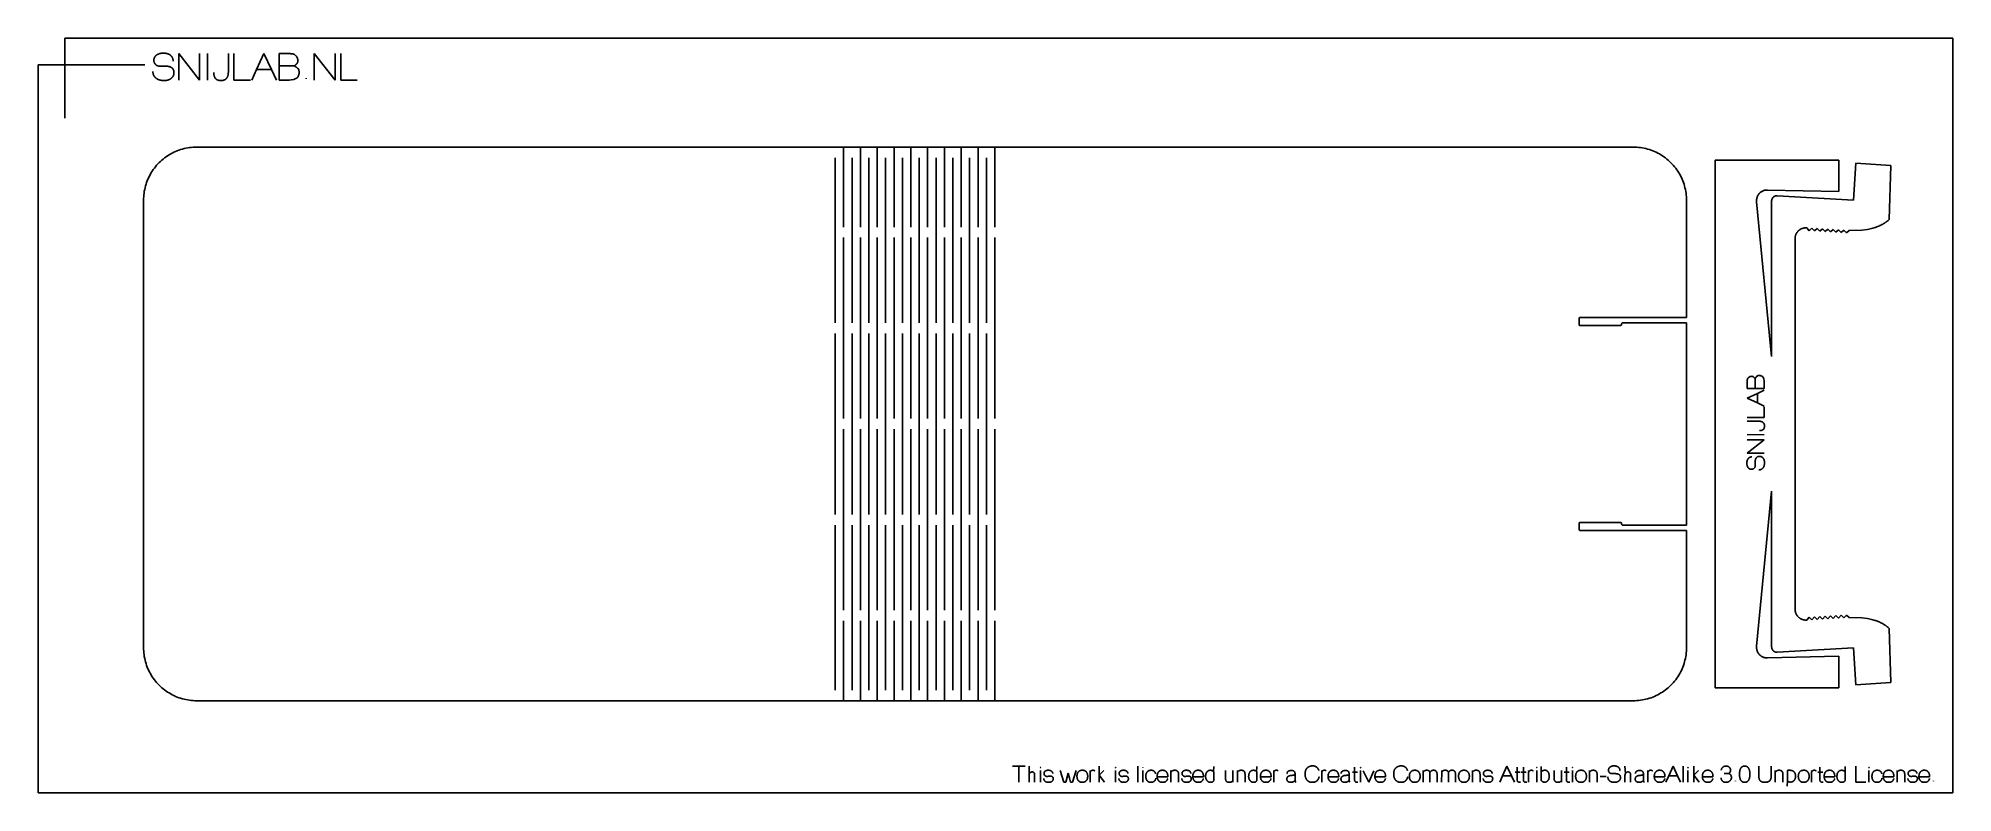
# Model space of a CAD drawing. Extents: x -180 to 180, y -71 to 71.
import ezdxf

# ---------------------------------------------------------------- set-up
doc = ezdxf.new("R2010")
doc.units = 0
doc.header["$MEASUREMENT"] = 0
doc.layers.get('0').update_dxf_attribs({"linetype": 'CONTINUOUS'})

msp = doc.modelspace()

# ---------------------------------------------------------------- linework, layer by layer
for p, q in [((179.91, 70.86), (-174.91, 70.86)), ((-174.91, 70.86), (-174.91, 55.86)), ((179.91, -70.86), (179.91, 70.86)), ((-159.91, 65.86), (-179.91, 65.86)), ((-179.91, 65.86), (-179.91, -70.86)), ((-158.18, 66.78), (-158.17, 66.82)), ((-158.18, 66.74), (-158.18, 66.78)), ((-158.18, 66.69), (-158.18, 66.74)), ((-158.18, 66.65), (-158.18, 66.69)), ((-158.17, 66.62), (-158.18, 66.65)), ((-158.17, 66.9), (-158.16, 66.93)), ((-158.17, 66.86), (-158.17, 66.9)), ((-158.17, 66.82), (-158.17, 66.86)), ((-158.17, 66.58), (-158.17, 66.62)), ((-158.16, 66.54), (-158.17, 66.58)), ((-158.16, 66.97), (-158.15, 67.01)), ((-158.16, 66.93), (-158.16, 66.97)), ((-158.16, 66.51), (-158.16, 66.54)), ((-158.15, 66.47), (-158.16, 66.51)), ((-158.15, 67.01), (-158.14, 67.05)), ((-158.14, 66.44), (-158.15, 66.47)), ((-158.14, 67.05), (-158.13, 67.08)), ((-158.13, 66.4), (-158.14, 66.44)), ((-158.13, 67.08), (-158.12, 67.12)), ((-158.12, 66.37), (-158.13, 66.4)), ((-158.12, 67.12), (-158.11, 67.16)), ((-158.11, 66.33), (-158.12, 66.37)), ((-158.11, 67.16), (-158.09, 67.19)), ((-158.1, 66.3), (-158.11, 66.33)), ((-158.08, 66.26), (-158.1, 66.3)), ((-158.09, 67.19), (-158.08, 67.22)), ((-158.08, 67.22), (-158.06, 67.26)), ((-158.07, 66.23), (-158.08, 66.26)), ((-158.05, 66.2), (-158.07, 66.23)), ((-158.06, 67.26), (-158.05, 67.29)), ((-158.05, 67.29), (-158.03, 67.32)), ((-158.03, 66.17), (-158.05, 66.2)), ((-158.03, 67.32), (-158.01, 67.35)), ((-158.01, 66.13), (-158.03, 66.17)), ((-158.01, 67.35), (-157.99, 67.39)), ((-157.99, 66.1), (-158.01, 66.13)), ((-157.99, 67.39), (-157.97, 67.42)), ((-157.98, 66.08), (-157.99, 66.1)), ((-157.96, 66.06), (-157.98, 66.08)), ((-157.97, 67.42), (-157.95, 67.45)), ((-157.94, 66.04), (-157.96, 66.06)), ((-157.95, 67.45), (-157.93, 67.48)), ((-157.93, 66.02), (-157.94, 66.04)), ((-157.93, 67.48), (-157.9, 67.51)), ((-157.91, 66), (-157.93, 66.02)), ((-157.89, 65.98), (-157.91, 66)), ((-157.9, 67.51), (-157.88, 67.53)), ((-157.88, 65.96), (-157.89, 65.98)), ((-157.88, 67.53), (-157.85, 67.56)), ((-157.86, 65.94), (-157.88, 65.96)), ((-157.84, 65.92), (-157.86, 65.94)), ((-157.85, 67.56), (-157.82, 67.59)), ((-157.82, 65.9), (-157.84, 65.92)), ((-157.82, 67.59), (-157.79, 67.62)), ((-157.8, 65.88), (-157.82, 65.9)), ((-157.78, 65.86), (-157.8, 65.88)), ((-157.79, 67.62), (-157.77, 67.64)), ((-157.76, 65.85), (-157.78, 65.86)), ((-157.77, 67.64), (-157.73, 67.67)), ((-157.74, 65.83), (-157.76, 65.85)), ((-157.72, 65.82), (-157.74, 65.83)), ((-157.73, 67.67), (-157.7, 67.69)), ((-157.69, 65.79), (-157.72, 65.82)), ((-157.7, 67.69), (-157.67, 67.72)), ((-157.66, 65.77), (-157.69, 65.79)), ((-157.67, 67.72), (-157.64, 67.74)), ((-157.63, 65.76), (-157.66, 65.77)), ((-157.64, 67.74), (-157.6, 67.76)), ((-157.59, 65.74), (-157.63, 65.76)), ((-157.6, 67.76), (-157.57, 67.78)), ((-157.56, 65.72), (-157.59, 65.74)), ((-157.57, 67.78), (-157.54, 67.8)), ((-157.53, 65.71), (-157.56, 65.72)), ((-157.54, 67.8), (-157.51, 67.82)), ((-157.49, 65.7), (-157.53, 65.71)), ((-157.51, 67.82), (-157.48, 67.84)), ((-157.46, 65.68), (-157.49, 65.7)), ((-157.48, 67.84), (-157.45, 67.85)), ((-157.42, 65.67), (-157.46, 65.68)), ((-157.45, 67.85), (-157.41, 67.87)), ((-157.39, 65.67), (-157.42, 65.67)), ((-157.41, 67.87), (-157.38, 67.88)), ((-157.35, 65.66), (-157.39, 65.67)), ((-157.38, 67.88), (-157.35, 67.9)), ((-157.35, 67.9), (-157.31, 67.91)), ((-157.31, 65.65), (-157.35, 65.66)), ((-157.31, 67.91), (-157.28, 67.93)), ((-157.28, 65.65), (-157.31, 65.65)), ((-157.28, 67.93), (-157.24, 67.94)), ((-157.24, 65.65), (-157.28, 65.65)), ((-157.24, 67.94), (-157.21, 67.95)), ((-157.21, 65.65), (-157.24, 65.65)), ((-157.21, 67.95), (-157.17, 67.96)), ((-156.16, 65.65), (-157.21, 65.65)), ((-157.17, 67.96), (-157.13, 67.98)), ((-157.13, 67.98), (-157.1, 67.99)), ((-157.1, 67.99), (-157.06, 68)), ((-157.06, 68), (-157.02, 68.01)), ((-157.02, 68.01), (-156.98, 68.01)), ((-156.98, 68.01), (-156.95, 68.02)), ((-156.95, 68.02), (-156.89, 68.03)), ((-156.89, 68.03), (-156.85, 68.04)), ((-156.85, 68.04), (-156.81, 68.05)), ((-156.81, 68.05), (-156.77, 68.05)), ((-156.77, 68.05), (-156.73, 68.06)), ((-156.73, 68.06), (-156.69, 68.06)), ((-156.69, 68.06), (-156.64, 68.06)), ((-156.64, 68.06), (-156.6, 68.07)), ((-156.6, 68.07), (-156.56, 68.07)), ((-156.56, 68.07), (-156.52, 68.07)), ((-156.52, 68.07), (-156.47, 68.07)), ((-156.47, 68.07), (-156.43, 68.07)), ((-156.43, 68.07), (-156.38, 68.07)), ((-156.38, 68.07), (-156.33, 68.07)), ((-156.33, 68.07), (-156.28, 68.07)), ((-156.28, 68.07), (-156.23, 68.07)), ((-156.23, 68.07), (-156.19, 68.06)), ((-156.19, 68.06), (-156.14, 68.06)), ((-156.06, 65.64), (-156.16, 65.65)), ((-156.14, 68.06), (-156.1, 68.06)), ((-156.1, 68.06), (-156.05, 68.05)), ((-156.01, 65.64), (-156.06, 65.64)), ((-156.05, 68.05), (-156.01, 68.04)), ((-156.01, 68.04), (-155.96, 68.04)), ((-155.96, 65.64), (-156.01, 65.64)), ((-155.96, 68.04), (-155.92, 68.03)), ((-155.92, 65.64), (-155.96, 65.64)), ((-155.92, 68.03), (-155.88, 68.02)), ((-155.87, 65.63), (-155.92, 65.64)), ((-155.88, 68.02), (-155.83, 68.02)), ((-155.82, 65.63), (-155.87, 65.63)), ((-155.83, 68.02), (-155.79, 68.01)), ((-155.78, 65.63), (-155.82, 65.63)), ((-155.79, 68.01), (-155.75, 68)), ((-155.74, 65.62), (-155.78, 65.63)), ((-155.75, 68), (-155.71, 67.99)), ((-155.69, 65.62), (-155.74, 65.62)), ((-155.71, 67.99), (-155.67, 67.98)), ((-155.65, 65.61), (-155.69, 65.62)), ((-155.67, 67.98), (-155.63, 67.97)), ((-155.61, 65.61), (-155.65, 65.61)), ((-155.63, 67.97), (-155.59, 67.95)), ((-155.57, 65.6), (-155.61, 65.61)), ((-155.59, 67.95), (-155.55, 67.94)), ((-155.53, 65.6), (-155.57, 65.6)), ((-155.55, 67.94), (-155.52, 67.93)), ((-155.49, 65.59), (-155.53, 65.6)), ((-155.52, 67.93), (-155.48, 67.91)), ((-155.45, 65.58), (-155.49, 65.59)), ((-155.48, 67.91), (-155.44, 67.9)), ((-155.41, 65.57), (-155.45, 65.58)), ((-155.44, 67.9), (-155.41, 67.88)), ((-155.41, 67.88), (-155.37, 67.87)), ((-155.38, 65.57), (-155.41, 65.57)), ((-155.34, 65.56), (-155.38, 65.57)), ((-155.37, 67.87), (-155.34, 67.85)), ((-155.34, 67.85), (-155.31, 67.83)), ((-155.31, 65.55), (-155.34, 65.56)), ((-155.31, 67.83), (-155.27, 67.81)), ((-155.27, 65.54), (-155.31, 65.55)), ((-155.27, 67.81), (-155.24, 67.8)), ((-155.24, 65.53), (-155.27, 65.54)), ((-155.24, 67.8), (-155.21, 67.78)), ((-155.21, 65.52), (-155.24, 65.53)), ((-155.21, 67.78), (-155.18, 67.76)), ((-155.17, 65.51), (-155.21, 65.52)), ((-155.18, 67.76), (-155.15, 67.73)), ((-155.14, 65.5), (-155.17, 65.51)), ((-155.15, 67.73), (-155.11, 67.71)), ((-155.11, 65.49), (-155.14, 65.5)), ((-155.11, 67.71), (-155.08, 67.69)), ((-155.08, 65.48), (-155.11, 65.49)), ((-155.08, 67.69), (-155.05, 67.66)), ((-155.06, 65.46), (-155.08, 65.48)), ((-155.03, 65.45), (-155.06, 65.46)), ((-155.05, 67.66), (-155.02, 67.63)), ((-155, 65.44), (-155.03, 65.45)), ((-155.02, 67.63), (-154.99, 67.61)), ((-154.97, 65.42), (-155, 65.44)), ((-154.99, 67.61), (-154.96, 67.58)), ((-154.93, 65.4), (-154.97, 65.42)), ((-154.96, 67.58), (-154.93, 67.55)), ((-154.93, 67.55), (-154.9, 67.52)), ((-154.9, 65.38), (-154.93, 65.4)), ((-154.9, 67.52), (-154.88, 67.49)), ((-154.86, 65.36), (-154.9, 65.38)), ((-154.88, 67.49), (-154.85, 67.46)), ((-154.84, 65.34), (-154.86, 65.36)), ((-154.85, 67.46), (-154.83, 67.43)), ((-154.82, 65.33), (-154.84, 65.34)), ((-154.83, 67.43), (-154.8, 67.39)), ((-154.79, 65.31), (-154.82, 65.33)), ((-154.8, 67.39), (-154.78, 67.36)), ((-154.77, 65.29), (-154.79, 65.31)), ((-154.78, 67.36), (-154.76, 67.33)), ((-154.75, 65.27), (-154.77, 65.29)), ((-154.76, 67.33), (-154.74, 67.29)), ((-154.73, 65.25), (-154.75, 65.27)), ((-154.74, 67.29), (-154.72, 67.26)), ((-154.71, 65.23), (-154.73, 65.25)), ((-154.72, 67.26), (-154.7, 67.22)), ((-154.69, 65.22), (-154.71, 65.23)), ((-154.7, 67.22), (-154.69, 67.18)), ((-154.69, 67.18), (-154.67, 67.14)), ((-154.67, 65.19), (-154.69, 65.22)), ((-154.67, 67.14), (-154.66, 67.11)), ((-154.65, 65.17), (-154.67, 65.19)), ((-154.66, 67.11), (-154.64, 67.07)), ((-154.64, 65.15), (-154.65, 65.17)), ((-154.64, 67.07), (-154.63, 67.03)), ((-154.62, 65.13), (-154.64, 65.15)), ((-154.63, 67.03), (-154.62, 66.98)), ((-154.62, 66.98), (-154.61, 66.94)), ((-154.6, 65.11), (-154.62, 65.13)), ((-154.61, 66.94), (-154.6, 66.9)), ((-154.6, 66.9), (-154.59, 66.86)), ((-154.59, 65.09), (-154.6, 65.11)), ((-154.59, 66.86), (-154.58, 66.81)), ((-154.57, 65.06), (-154.59, 65.09)), ((-154.58, 66.81), (-154.58, 66.77)), ((-154.58, 66.77), (-154.57, 66.72)), ((-154.57, 66.72), (-154.57, 66.68)), ((-154.57, 66.68), (-154.56, 66.63)), ((-154.56, 65.04), (-154.57, 65.06)), ((-154.56, 66.63), (-154.56, 66.58)), ((-154.55, 65.01), (-154.56, 65.04)), ((-154.53, 64.99), (-154.55, 65.01)), ((-154.52, 64.96), (-154.53, 64.99)), ((-154.51, 64.94), (-154.52, 64.96)), ((-154.5, 64.91), (-154.51, 64.94)), ((-154.49, 64.89), (-154.5, 64.91)), ((-154.48, 64.86), (-154.49, 64.89)), ((-154.47, 64.83), (-154.48, 64.86)), ((-154.46, 64.79), (-154.47, 64.83)), ((-154.45, 64.76), (-154.46, 64.79)), ((-149.61, 63.01), (-153.52, 68.01)), ((-153.52, 68.01), (-153.52, 62.98)), ((-149.61, 67.98), (-149.61, 63.01)), ((-148.1, 67.98), (-148.11, 63.01)), ((-144.18, 64.55), (-144.18, 68.01)), ((-143.13, 68.01), (-143.13, 62.98)), ((-138.87, 64.99), (-139.79, 62.98)), ((-137.52, 68.01), (-138.87, 64.99)), ((-136.09, 64.99), (-138.87, 64.99)), ((-136.09, 64.99), (-137.52, 68.01)), ((-135.16, 62.98), (-136.09, 64.99)), ((-132.61, 67.98), (-134.64, 67.98)), ((-134.64, 67.98), (-134.64, 63.01)), ((-134.61, 65.66), (-131.82, 65.66)), ((-132.56, 67.98), (-132.61, 67.98)), ((-132.5, 67.97), (-132.56, 67.98)), ((-132.45, 67.97), (-132.5, 67.97)), ((-132.4, 67.97), (-132.45, 67.97)), ((-132.36, 67.97), (-132.4, 67.97)), ((-132.31, 67.96), (-132.36, 67.97)), ((-132.27, 67.96), (-132.31, 67.96)), ((-132.23, 67.96), (-132.27, 67.96)), ((-132.19, 67.95), (-132.23, 67.96)), ((-132.15, 67.95), (-132.19, 67.95)), ((-132.11, 67.94), (-132.15, 67.95)), ((-132.08, 67.93), (-132.11, 67.94)), ((-132.04, 67.93), (-132.08, 67.93)), ((-132.01, 67.92), (-132.04, 67.93)), ((-131.98, 67.91), (-132.01, 67.92)), ((-131.91, 67.88), (-131.98, 67.91)), ((-131.85, 67.86), (-131.91, 67.88)), ((-131.82, 67.85), (-131.85, 67.86)), ((-131.8, 67.84), (-131.82, 67.85)), ((-131.82, 65.66), (-131.79, 65.68)), ((-131.74, 65.62), (-131.82, 65.66)), ((-131.76, 67.83), (-131.8, 67.84)), ((-131.79, 65.68), (-131.75, 65.7)), ((-131.68, 67.76), (-131.76, 67.83)), ((-131.75, 65.7), (-131.71, 65.73)), ((-131.66, 65.57), (-131.74, 65.62)), ((-131.71, 65.73), (-131.68, 65.75)), ((-131.62, 67.69), (-131.68, 67.76)), ((-131.68, 65.75), (-131.64, 65.77)), ((-131.62, 65.55), (-131.66, 65.57)), ((-131.64, 65.77), (-131.61, 65.8)), ((-131.55, 67.62), (-131.62, 67.69)), ((-131.59, 65.53), (-131.62, 65.55)), ((-131.61, 65.8), (-131.58, 65.83)), ((-131.55, 65.51), (-131.59, 65.53)), ((-131.58, 65.83), (-131.54, 65.85)), ((-131.5, 67.56), (-131.55, 67.62)), ((-131.52, 65.49), (-131.55, 65.51)), ((-131.54, 65.85), (-131.51, 65.88)), ((-131.48, 65.47), (-131.52, 65.49)), ((-131.51, 65.88), (-131.48, 65.91)), ((-131.47, 67.54), (-131.5, 67.56)), ((-131.48, 65.91), (-131.45, 65.94)), ((-131.45, 65.45), (-131.48, 65.47)), ((-131.45, 67.51), (-131.47, 67.54)), ((-131.42, 67.48), (-131.45, 67.51)), ((-131.45, 65.94), (-131.42, 65.97)), ((-131.42, 65.43), (-131.45, 65.45)), ((-131.4, 67.45), (-131.42, 67.48)), ((-131.42, 65.97), (-131.39, 66)), ((-131.39, 65.41), (-131.42, 65.43)), ((-131.38, 67.43), (-131.4, 67.45)), ((-131.39, 66), (-131.36, 66.03)), ((-131.36, 65.39), (-131.39, 65.41)), ((-131.36, 67.41), (-131.38, 67.43)), ((-131.34, 67.38), (-131.36, 67.41)), ((-131.36, 66.03), (-131.33, 66.07)), ((-131.33, 65.37), (-131.36, 65.39)), ((-131.32, 67.36), (-131.34, 67.38)), ((-131.33, 66.07), (-131.3, 66.1)), ((-131.31, 65.35), (-131.33, 65.37)), ((-131.21, 67.1), (-131.32, 67.36)), ((-131.28, 65.33), (-131.31, 65.35)), ((-131.3, 66.1), (-131.28, 66.12)), ((-131.28, 66.12), (-131.27, 66.15)), ((-131.13, 65.21), (-131.28, 65.33)), ((-131.27, 66.15), (-131.25, 66.17)), ((-131.25, 66.17), (-131.24, 66.19)), ((-131.24, 66.19), (-131.23, 66.21)), ((-131.23, 66.21), (-131.21, 66.23)), ((-131.2, 67.08), (-131.21, 67.1)), ((-131.21, 66.23), (-131.2, 66.26)), ((-131.19, 67.05), (-131.2, 67.08)), ((-131.2, 66.26), (-131.18, 66.29)), ((-131.18, 67.03), (-131.19, 67.05)), ((-131.17, 67), (-131.18, 67.03)), ((-131.18, 66.29), (-131.17, 66.32)), ((-131.17, 66.98), (-131.17, 67)), ((-131.16, 66.95), (-131.17, 66.98)), ((-131.17, 66.32), (-131.16, 66.35)), ((-131.15, 66.93), (-131.16, 66.95)), ((-131.16, 66.35), (-131.15, 66.38)), ((-131.15, 66.9), (-131.15, 66.93)), ((-131.14, 66.87), (-131.15, 66.9)), ((-131.15, 66.38), (-131.14, 66.41)), ((-131.14, 66.83), (-131.14, 66.87)), ((-131.13, 66.79), (-131.14, 66.83)), ((-131.14, 66.41), (-131.13, 66.44)), ((-131.13, 66.75), (-131.13, 66.79)), ((-131.13, 66.71), (-131.13, 66.75)), ((-131.13, 66.69), (-131.13, 66.71)), ((-131.12, 66.66), (-131.13, 66.69)), ((-131.13, 66.48), (-131.12, 66.51)), ((-131.13, 66.44), (-131.13, 66.48)), ((-131.03, 65.12), (-131.13, 65.21)), ((-131.12, 66.63), (-131.12, 66.66)), ((-131.12, 66.6), (-131.12, 66.63)), ((-131.12, 66.57), (-131.12, 66.6)), ((-131.12, 66.54), (-131.12, 66.57)), ((-131.12, 66.51), (-131.12, 66.54)), ((-131.01, 65.1), (-131.03, 65.12)), ((-130.99, 65.07), (-131.01, 65.1)), ((-130.98, 65.04), (-130.99, 65.07)), ((-130.97, 65.02), (-130.98, 65.04)), ((-130.96, 64.99), (-130.97, 65.02)), ((-130.95, 64.97), (-130.96, 64.99)), ((-130.94, 64.94), (-130.95, 64.97)), ((-130.94, 64.91), (-130.94, 64.94)), ((-130.93, 64.88), (-130.94, 64.91)), ((-130.92, 64.85), (-130.93, 64.88)), ((-130.91, 64.81), (-130.92, 64.85)), ((-130.91, 64.76), (-130.91, 64.81)), ((-124.12, 63.01), (-128.03, 68.01)), ((-128.03, 68.01), (-128.03, 62.98)), ((-124.12, 67.98), (-124.12, 63.01)), ((-123.06, 68.01), (-123.06, 62.98)), ((-158.37, 64.61), (-158.37, 64.58)), ((-158.37, 64.58), (-158.37, 64.55)), ((-158.37, 64.55), (-158.36, 64.53)), ((-158.36, 64.53), (-158.36, 64.5)), ((-158.36, 64.5), (-158.36, 64.47)), ((-158.36, 64.47), (-158.36, 64.45)), ((-158.36, 64.45), (-158.36, 64.42)), ((-158.36, 64.42), (-158.35, 64.4)), ((-158.35, 64.4), (-158.35, 64.37)), ((-158.35, 64.37), (-158.34, 64.32)), ((-158.34, 64.32), (-158.33, 64.27)), ((-158.33, 64.27), (-158.32, 64.22)), ((-158.32, 64.22), (-158.31, 64.18)), ((-158.31, 64.18), (-158.3, 64.13)), ((-158.3, 64.13), (-158.29, 64.08)), ((-158.29, 64.08), (-158.27, 64.04)), ((-158.27, 64.04), (-158.26, 64)), ((-158.26, 64), (-158.24, 63.95)), ((-158.24, 63.95), (-158.22, 63.91)), ((-158.22, 63.91), (-158.2, 63.87)), ((-158.2, 63.87), (-158.18, 63.83)), ((-158.18, 63.83), (-158.16, 63.79)), ((-158.16, 63.79), (-158.13, 63.75)), ((-158.13, 63.75), (-158.11, 63.71)), ((-158.11, 63.71), (-158.08, 63.67)), ((-158.08, 63.67), (-158.06, 63.64)), ((-158.06, 63.64), (-158.03, 63.6)), ((-158.03, 63.6), (-158, 63.57)), ((-158, 63.57), (-157.97, 63.53)), ((-157.97, 63.53), (-157.94, 63.5)), ((-157.94, 63.5), (-157.91, 63.47)), ((-157.91, 63.47), (-157.87, 63.44)), ((-157.87, 63.44), (-157.84, 63.41)), ((-157.84, 63.41), (-157.8, 63.38)), ((-157.8, 63.38), (-157.76, 63.35)), ((-157.76, 63.35), (-157.72, 63.32)), ((-157.72, 63.32), (-157.69, 63.29)), ((-157.69, 63.29), (-157.65, 63.27)), ((-157.65, 63.27), (-157.61, 63.25)), ((-157.61, 63.25), (-157.58, 63.22)), ((-157.58, 63.22), (-157.54, 63.2)), ((-157.54, 63.2), (-157.5, 63.18)), ((-157.5, 63.18), (-157.46, 63.16)), ((-157.46, 63.16), (-157.42, 63.15)), ((-157.42, 63.15), (-157.38, 63.13)), ((-157.38, 63.13), (-157.34, 63.11)), ((-157.34, 63.11), (-157.3, 63.09)), ((-157.3, 63.09), (-157.26, 63.08)), ((-157.26, 63.08), (-157.22, 63.06)), ((-157.22, 63.06), (-157.17, 63.05)), ((-157.17, 63.05), (-157.13, 63.03)), ((-157.13, 63.03), (-157.08, 63.02)), ((-157.08, 63.02), (-157.04, 63.01)), ((-157.04, 63.01), (-156.99, 63)), ((-156.99, 63), (-156.95, 62.99)), ((-156.95, 62.99), (-156.9, 62.98)), ((-156.9, 62.98), (-156.83, 62.97)), ((-156.83, 62.97), (-156.78, 62.96)), ((-156.78, 62.96), (-156.73, 62.95)), ((-156.73, 62.95), (-156.68, 62.94)), ((-156.68, 62.94), (-156.63, 62.94)), ((-156.63, 62.94), (-156.57, 62.93)), ((-156.57, 62.93), (-156.52, 62.93)), ((-156.52, 62.93), (-156.47, 62.93)), ((-156.47, 62.93), (-156.41, 62.92)), ((-156.41, 62.92), (-156.36, 62.92)), ((-156.36, 62.92), (-156.3, 62.92)), ((-156.3, 62.92), (-156.25, 62.92)), ((-156.25, 62.92), (-156.2, 62.92)), ((-156.2, 62.92), (-156.16, 62.92)), ((-156.16, 62.92), (-156.11, 62.92)), ((-156.11, 62.92), (-156.07, 62.93)), ((-156.07, 62.93), (-156.02, 62.93)), ((-156.02, 62.93), (-155.98, 62.93)), ((-155.98, 62.93), (-155.93, 62.94)), ((-155.93, 62.94), (-155.89, 62.94)), ((-155.89, 62.94), (-155.85, 62.95)), ((-155.85, 62.95), (-155.81, 62.96)), ((-155.81, 62.96), (-155.76, 62.96)), ((-155.76, 62.96), (-155.72, 62.97)), ((-155.72, 62.97), (-155.68, 62.98)), ((-155.68, 62.98), (-155.64, 62.99)), ((-155.64, 62.99), (-155.6, 63)), ((-155.6, 63), (-155.56, 63.01)), ((-155.56, 63.01), (-155.52, 63.02)), ((-155.52, 63.02), (-155.48, 63.04)), ((-155.48, 63.04), (-155.45, 63.05)), ((-155.45, 63.05), (-155.41, 63.06)), ((-155.41, 63.06), (-155.37, 63.08)), ((-155.37, 63.08), (-155.33, 63.09)), ((-155.33, 63.09), (-155.3, 63.11)), ((-155.3, 63.11), (-155.26, 63.13)), ((-155.26, 63.13), (-155.23, 63.14)), ((-155.23, 63.14), (-155.19, 63.16)), ((-155.19, 63.16), (-155.16, 63.18)), ((-155.16, 63.18), (-155.12, 63.2)), ((-155.12, 63.2), (-155.09, 63.22)), ((-155.09, 63.22), (-155.06, 63.24)), ((-155.06, 63.24), (-155.02, 63.26)), ((-155.02, 63.26), (-154.99, 63.28)), ((-154.99, 63.28), (-154.96, 63.31)), ((-154.96, 63.31), (-154.92, 63.34)), ((-154.92, 63.34), (-154.89, 63.36)), ((-154.89, 63.36), (-154.86, 63.39)), ((-154.86, 63.39), (-154.82, 63.42)), ((-154.82, 63.42), (-154.79, 63.45)), ((-154.79, 63.45), (-154.77, 63.48)), ((-154.77, 63.48), (-154.74, 63.51)), ((-154.74, 63.51), (-154.71, 63.54)), ((-154.71, 63.54), (-154.69, 63.57)), ((-154.69, 63.57), (-154.66, 63.6)), ((-154.66, 63.6), (-154.64, 63.64)), ((-154.64, 63.64), (-154.62, 63.67)), ((-154.62, 63.67), (-154.59, 63.7)), ((-154.59, 63.7), (-154.58, 63.74)), ((-154.58, 63.74), (-154.56, 63.77)), ((-154.56, 63.77), (-154.54, 63.81)), ((-154.54, 63.81), (-154.52, 63.84)), ((-154.52, 63.84), (-154.51, 63.88)), ((-154.51, 63.88), (-154.49, 63.92)), ((-154.49, 63.92), (-154.48, 63.96)), ((-154.48, 63.96), (-154.47, 64)), ((-154.47, 64), (-154.46, 64.03)), ((-154.46, 64.03), (-154.45, 64.07)), ((-154.44, 64.72), (-154.45, 64.76)), ((-154.45, 64.07), (-154.44, 64.12)), ((-154.43, 64.68), (-154.44, 64.72)), ((-154.44, 64.12), (-154.43, 64.16)), ((-154.43, 64.63), (-154.43, 64.68)), ((-154.42, 64.59), (-154.43, 64.63)), ((-154.43, 64.2), (-154.42, 64.24)), ((-154.43, 64.16), (-154.43, 64.2)), ((-154.42, 64.55), (-154.42, 64.59)), ((-154.41, 64.51), (-154.42, 64.55)), ((-154.42, 64.28), (-154.41, 64.33)), ((-154.42, 64.24), (-154.42, 64.28)), ((-154.41, 64.46), (-154.41, 64.51)), ((-154.41, 64.42), (-154.41, 64.46)), ((-154.41, 64.37), (-154.41, 64.42)), ((-154.41, 64.33), (-154.41, 64.37)), ((-146.91, 64.43), (-146.91, 64.38)), ((-146.91, 64.38), (-146.91, 64.33)), ((-146.91, 64.33), (-146.91, 64.29)), ((-146.91, 64.29), (-146.91, 64.24)), ((-146.91, 64.24), (-146.91, 64.2)), ((-146.91, 64.2), (-146.91, 64.16)), ((-146.91, 64.16), (-146.9, 64.11)), ((-146.9, 64.11), (-146.9, 64.07)), ((-146.9, 64.07), (-146.89, 64.03)), ((-146.89, 64.03), (-146.89, 63.99)), ((-146.89, 63.99), (-146.88, 63.95)), ((-146.88, 63.95), (-146.87, 63.91)), ((-146.87, 63.91), (-146.87, 63.88)), ((-146.87, 63.88), (-146.86, 63.84)), ((-146.86, 63.84), (-146.85, 63.8)), ((-146.85, 63.8), (-146.84, 63.77)), ((-146.84, 63.77), (-146.83, 63.73)), ((-146.83, 63.73), (-146.82, 63.7)), ((-146.82, 63.7), (-146.81, 63.66)), ((-146.81, 63.66), (-146.79, 63.63)), ((-146.79, 63.63), (-146.78, 63.6)), ((-146.78, 63.6), (-146.77, 63.57)), ((-146.77, 63.57), (-146.75, 63.54)), ((-146.75, 63.54), (-146.74, 63.51)), ((-146.74, 63.51), (-146.72, 63.48)), ((-146.72, 63.48), (-146.71, 63.45)), ((-146.71, 63.45), (-146.69, 63.42)), ((-146.69, 63.42), (-146.67, 63.4)), ((-146.67, 63.4), (-146.65, 63.37)), ((-146.65, 63.37), (-146.63, 63.34)), ((-146.63, 63.34), (-146.61, 63.32)), ((-146.61, 63.32), (-146.59, 63.3)), ((-146.59, 63.3), (-146.57, 63.27)), ((-146.57, 63.27), (-146.55, 63.25)), ((-146.55, 63.25), (-146.53, 63.23)), ((-146.53, 63.23), (-146.5, 63.21)), ((-146.5, 63.21), (-146.48, 63.19)), ((-146.48, 63.19), (-146.46, 63.17)), ((-146.46, 63.17), (-146.43, 63.15)), ((-146.43, 63.15), (-146.4, 63.13)), ((-146.4, 63.13), (-146.38, 63.11)), ((-146.38, 63.11), (-146.35, 63.1)), ((-146.35, 63.1), (-146.32, 63.08)), ((-146.32, 63.08), (-146.29, 63.07)), ((-146.29, 63.07), (-146.26, 63.05)), ((-146.26, 63.05), (-146.23, 63.04)), ((-146.23, 63.04), (-146.2, 63.03)), ((-146.2, 63.03), (-146.17, 63.01)), ((-146.17, 63.01), (-146.14, 63)), ((-146.14, 63), (-146.11, 62.99)), ((-146.11, 62.99), (-146.07, 62.98)), ((-146.07, 62.98), (-146.04, 62.97)), ((-146.04, 62.97), (-146, 62.96)), ((-146, 62.96), (-145.97, 62.96)), ((-145.97, 62.96), (-145.93, 62.95)), ((-145.93, 62.95), (-145.9, 62.94)), ((-145.9, 62.94), (-145.86, 62.94)), ((-145.86, 62.94), (-145.82, 62.93)), ((-145.82, 62.93), (-145.78, 62.93)), ((-145.78, 62.93), (-145.74, 62.93)), ((-145.74, 62.93), (-145.7, 62.92)), ((-145.7, 62.92), (-145.66, 62.92)), ((-145.66, 62.92), (-145.62, 62.92)), ((-145.62, 62.92), (-145.58, 62.92)), ((-145.58, 62.92), (-145.53, 62.92)), ((-145.53, 62.92), (-145.49, 62.92)), ((-145.49, 62.92), (-145.45, 62.92)), ((-145.45, 62.92), (-145.41, 62.93)), ((-145.41, 62.93), (-145.37, 62.93)), ((-145.37, 62.93), (-145.33, 62.93)), ((-145.33, 62.93), (-145.29, 62.94)), ((-145.29, 62.94), (-145.25, 62.95)), ((-145.25, 62.95), (-145.21, 62.95)), ((-145.21, 62.95), (-145.17, 62.96)), ((-145.17, 62.96), (-145.14, 62.97)), ((-145.14, 62.97), (-145.1, 62.98)), ((-145.1, 62.98), (-145.07, 62.99)), ((-145.07, 62.99), (-145.03, 63)), ((-145.03, 63), (-145, 63.01)), ((-145, 63.01), (-144.97, 63.03)), ((-144.97, 63.03), (-144.93, 63.04)), ((-144.93, 63.04), (-144.9, 63.05)), ((-144.9, 63.05), (-144.87, 63.07)), ((-144.87, 63.07), (-144.84, 63.08)), ((-144.84, 63.08), (-144.81, 63.1)), ((-144.81, 63.1), (-144.78, 63.12)), ((-144.78, 63.12), (-144.75, 63.14)), ((-144.75, 63.14), (-144.73, 63.16)), ((-144.73, 63.16), (-144.7, 63.18)), ((-144.7, 63.18), (-144.67, 63.2)), ((-144.67, 63.2), (-144.65, 63.22)), ((-144.65, 63.22), (-144.62, 63.24)), ((-144.62, 63.24), (-144.6, 63.26)), ((-144.6, 63.26), (-144.57, 63.29)), ((-144.57, 63.29), (-144.55, 63.31)), ((-144.55, 63.31), (-144.53, 63.34)), ((-144.53, 63.34), (-144.51, 63.37)), ((-144.51, 63.37), (-144.49, 63.39)), ((-144.49, 63.39), (-144.47, 63.42)), ((-144.47, 63.42), (-144.45, 63.45)), ((-144.45, 63.45), (-144.43, 63.48)), ((-144.43, 63.48), (-144.41, 63.51)), ((-144.41, 63.51), (-144.39, 63.54)), ((-144.39, 63.54), (-144.38, 63.58)), ((-144.38, 63.58), (-144.36, 63.61)), ((-144.36, 63.61), (-144.35, 63.64)), ((-144.35, 63.64), (-144.33, 63.68)), ((-144.33, 63.68), (-144.32, 63.71)), ((-144.32, 63.71), (-144.3, 63.75)), ((-144.3, 63.75), (-144.29, 63.79)), ((-144.29, 63.79), (-144.28, 63.83)), ((-144.28, 63.83), (-144.27, 63.87)), ((-144.27, 63.87), (-144.26, 63.9)), ((-144.26, 63.9), (-144.25, 63.95)), ((-144.25, 63.95), (-144.24, 63.99)), ((-144.24, 63.99), (-144.23, 64.03)), ((-144.23, 64.03), (-144.22, 64.07)), ((-144.22, 64.07), (-144.21, 64.12)), ((-144.21, 64.16), (-144.2, 64.21)), ((-144.21, 64.12), (-144.21, 64.16)), ((-144.2, 64.25), (-144.19, 64.3)), ((-144.2, 64.21), (-144.2, 64.25)), ((-144.19, 64.4), (-144.18, 64.45)), ((-144.19, 64.35), (-144.19, 64.4)), ((-144.19, 64.3), (-144.19, 64.35)), ((-144.18, 64.5), (-144.18, 64.55)), ((-144.18, 64.45), (-144.18, 64.5)), ((-143.13, 62.98), (-140.02, 62.98)), ((-134.64, 63.01), (-132.75, 63.01)), ((-132.75, 63.01), (-132.35, 63.05)), ((-132.35, 63.05), (-131.95, 63.09)), ((-131.95, 63.09), (-131.92, 63.1)), ((-131.92, 63.1), (-131.88, 63.11)), ((-131.88, 63.11), (-131.86, 63.12)), ((-131.86, 63.12), (-131.83, 63.14)), ((-131.83, 63.14), (-131.77, 63.16)), ((-131.77, 63.16), (-131.61, 63.24)), ((-131.61, 63.24), (-131.4, 63.34)), ((-131.4, 63.34), (-131.37, 63.35)), ((-131.37, 63.35), (-131.34, 63.37)), ((-131.34, 63.37), (-131.31, 63.38)), ((-131.31, 63.38), (-131.29, 63.4)), ((-131.29, 63.4), (-131.26, 63.42)), ((-131.26, 63.42), (-131.24, 63.44)), ((-131.24, 63.44), (-131.22, 63.46)), ((-131.22, 63.46), (-131.2, 63.48)), ((-131.2, 63.48), (-131.18, 63.5)), ((-131.18, 63.5), (-131.16, 63.52)), ((-131.16, 63.52), (-131.14, 63.54)), ((-131.14, 63.54), (-131.13, 63.56)), ((-131.13, 63.56), (-131.11, 63.58)), ((-131.11, 63.58), (-131.1, 63.61)), ((-131.1, 63.61), (-131.09, 63.63)), ((-131.09, 63.63), (-131.07, 63.65)), ((-131.07, 63.65), (-131.06, 63.68)), ((-131.06, 63.71), (-131.05, 63.73)), ((-131.06, 63.68), (-131.06, 63.71)), ((-131.05, 63.73), (-131.04, 63.76)), ((-131.04, 63.79), (-131.03, 63.81)), ((-131.04, 63.76), (-131.04, 63.79)), ((-131.03, 63.81), (-131.01, 63.83)), ((-131.01, 63.83), (-131, 63.86)), ((-131, 63.86), (-130.99, 63.88)), ((-130.99, 63.88), (-130.98, 63.91)), ((-130.98, 63.91), (-130.97, 63.93)), ((-130.97, 63.93), (-130.96, 63.96)), ((-130.96, 63.96), (-130.95, 63.99)), ((-130.95, 63.99), (-130.94, 64.02)), ((-130.94, 64.02), (-130.93, 64.05)), ((-130.93, 64.05), (-130.92, 64.08)), ((-130.92, 64.12), (-130.91, 64.16)), ((-130.92, 64.08), (-130.92, 64.12)), ((-130.9, 64.71), (-130.91, 64.76)), ((-130.91, 64.16), (-130.9, 64.2)), ((-130.9, 64.66), (-130.9, 64.71)), ((-130.89, 64.64), (-130.9, 64.66)), ((-130.9, 64.25), (-130.89, 64.3)), ((-130.9, 64.2), (-130.9, 64.25)), ((-130.89, 64.61), (-130.89, 64.64)), ((-130.89, 64.58), (-130.89, 64.61)), ((-130.89, 64.56), (-130.89, 64.58)), ((-130.89, 64.53), (-130.89, 64.56)), ((-130.89, 64.5), (-130.89, 64.53)), ((-130.89, 64.47), (-130.89, 64.5)), ((-130.89, 64.44), (-130.89, 64.47)), ((-130.89, 64.39), (-130.89, 64.44)), ((-130.89, 64.34), (-130.89, 64.39)), ((-130.89, 64.3), (-130.89, 64.34)), ((-129.58, 63.25), (-129.58, 63.37)), ((-123.06, 62.98), (-119.96, 62.98)), ((-150.81, 50.4), (-151.15, 50.37)), ((-150.63, 50.41), (-150.81, 50.4)), ((-150.46, 50.42), (-150.63, 50.41)), ((-150.12, 50.43), (-150.46, 50.42)), ((-28.54, 50.41), (-150.12, 50.43)), ((-28.54, 50.41), (-28.54, 35.41)), ((-25.39, 50.41), (-28.54, 50.41)), ((-25.39, 50.41), (-25.39, 35.41)), ((-22.23, 50.41), (-25.39, 50.41)), ((-22.23, 50.41), (-22.23, 35.41)), ((-19.07, 50.41), (-22.23, 50.41)), ((-19.07, 50.41), (-19.07, 35.41)), ((-15.91, 50.41), (-19.07, 50.41)), ((-15.91, 50.41), (-15.91, 35.41)), ((-12.75, 50.41), (-15.91, 50.41)), ((-12.75, 50.41), (-12.75, 35.41)), ((-9.6, 50.41), (-12.75, 50.41)), ((-9.6, 50.41), (-9.6, 35.41)), ((-6.44, 50.41), (-9.6, 50.41)), ((-6.44, 50.41), (-6.44, 35.41)), ((-3.28, 50.41), (-6.44, 50.41)), ((-3.28, 50.41), (-3.28, 35.41)), ((-0.12, 50.41), (-3.28, 50.41)), ((-0.12, 50.41), (-0.12, 35.41)), ((119.88, 50.41), (-0.12, 50.41)), ((120.22, 50.41), (119.88, 50.41)), ((120.56, 50.39), (120.22, 50.41)), ((120.9, 50.36), (120.56, 50.39)), ((-157.66, 47), (-157.88, 46.74)), ((-157.43, 47.25), (-157.66, 47)), ((-157.19, 47.5), (-157.43, 47.25)), ((-156.95, 47.73), (-157.19, 47.5)), ((-156.7, 47.96), (-156.95, 47.73)), ((-156.43, 48.18), (-156.7, 47.96)), ((-156.17, 48.39), (-156.43, 48.18)), ((-155.89, 48.6), (-156.17, 48.39)), ((-155.61, 48.79), (-155.89, 48.6)), ((-155.32, 48.97), (-155.61, 48.79)), ((-155.02, 49.14), (-155.32, 48.97)), ((-154.72, 49.31), (-155.02, 49.14)), ((-154.42, 49.46), (-154.72, 49.31)), ((-154.11, 49.6), (-154.42, 49.46)), ((-153.79, 49.73), (-154.11, 49.6)), ((-153.47, 49.85), (-153.79, 49.73)), ((-153.15, 49.96), (-153.47, 49.85)), ((-152.82, 50.06), (-153.15, 49.96)), ((-152.49, 50.14), (-152.82, 50.06)), ((-152.16, 50.22), (-152.49, 50.14)), ((-151.82, 50.28), (-152.16, 50.22)), ((-151.48, 50.33), (-151.82, 50.28)), ((-151.15, 50.37), (-151.48, 50.33)), ((-30.12, 48.41), (-30.12, 17.41)), ((-26.97, 48.41), (-26.97, 17.41)), ((-23.81, 48.41), (-23.81, 17.41)), ((-20.65, 48.41), (-20.65, 17.41)), ((-17.49, 48.41), (-17.49, 17.41)), ((-14.33, 48.41), (-14.33, 17.41)), ((-11.18, 48.41), (-11.18, 17.41)), ((-8.02, 48.41), (-8.02, 17.41)), ((-4.86, 48.41), (-4.86, 17.41)), ((-1.7, 48.41), (-1.7, 17.41)), ((121.24, 50.32), (120.9, 50.36)), ((121.58, 50.27), (121.24, 50.32)), ((121.91, 50.2), (121.58, 50.27)), ((122.24, 50.13), (121.91, 50.2)), ((122.57, 50.04), (122.24, 50.13)), ((122.9, 49.94), (122.57, 50.04)), ((123.23, 49.83), (122.9, 49.94)), ((123.55, 49.71), (123.23, 49.83)), ((123.86, 49.58), (123.55, 49.71)), ((124.17, 49.44), (123.86, 49.58)), ((124.48, 49.29), (124.17, 49.44)), ((124.78, 49.13), (124.48, 49.29)), ((125.07, 48.96), (124.78, 49.13)), ((125.36, 48.77), (125.07, 48.96)), ((125.64, 48.58), (125.36, 48.77)), ((125.92, 48.38), (125.64, 48.58)), ((126.19, 48.17), (125.92, 48.38)), ((126.45, 47.95), (126.19, 48.17)), ((126.7, 47.72), (126.45, 47.95)), ((126.95, 47.48), (126.7, 47.72)), ((127.19, 47.24), (126.95, 47.48)), ((127.41, 46.98), (127.19, 47.24)), ((127.63, 46.72), (127.41, 46.98)), ((135.28, -1.59), (135.28, 47.95)), ((135.28, 47.95), (158.49, 47.95)), ((158.49, 47.95), (158.49, 42.06)), ((161.28, 40.45), (161.69, 47.41)), ((161.69, 47.41), (168.26, 46.98)), ((168.26, 46.98), (167.97, 36.84)), ((-159.65, 43.45), (-159.75, 43.12)), ((-159.55, 43.78), (-159.65, 43.45)), ((-159.43, 44.1), (-159.55, 43.78)), ((-159.3, 44.41), (-159.43, 44.1)), ((-159.15, 44.72), (-159.3, 44.41)), ((-159, 45.03), (-159.15, 44.72)), ((-158.84, 45.33), (-159, 45.03)), ((-158.67, 45.62), (-158.84, 45.33)), ((-158.48, 45.91), (-158.67, 45.62)), ((-158.29, 46.19), (-158.48, 45.91)), ((-158.09, 46.47), (-158.29, 46.19)), ((-157.88, 46.74), (-158.09, 46.47)), ((127.85, 46.45), (127.63, 46.72)), ((128.05, 46.18), (127.85, 46.45)), ((128.24, 45.9), (128.05, 46.18)), ((128.42, 45.61), (128.24, 45.9)), ((128.59, 45.31), (128.42, 45.61)), ((128.76, 45.01), (128.59, 45.31)), ((128.91, 44.71), (128.76, 45.01)), ((129.05, 44.4), (128.91, 44.71)), ((129.18, 44.08), (129.05, 44.4)), ((129.3, 43.76), (129.18, 44.08)), ((129.41, 43.44), (129.3, 43.76)), ((129.51, 43.11), (129.41, 43.44)), ((-160.1, 41.11), (-160.12, 40.77)), ((-160.12, 40.77), (-160.12, 40.43)), ((-160.12, 40.43), (-160.12, -43.59)), ((-160.07, 41.45), (-160.1, 41.11)), ((-160.03, 41.79), (-160.07, 41.45)), ((-159.98, 42.13), (-160.03, 41.79)), ((-159.91, 42.46), (-159.98, 42.13)), ((-159.84, 42.79), (-159.91, 42.46)), ((-159.75, 43.12), (-159.84, 42.79)), ((129.59, 42.78), (129.51, 43.11)), ((129.67, 42.45), (129.59, 42.78)), ((129.73, 42.11), (129.67, 42.45)), ((129.78, 41.77), (129.73, 42.11)), ((129.82, 41.43), (129.78, 41.77)), ((129.85, 41.09), (129.82, 41.43)), ((129.87, 40.75), (129.85, 41.09)), ((129.88, 40.41), (129.87, 40.75)), ((129.88, 18.41), (129.88, 40.41)), ((143.05, 40.58), (143.04, 40.44)), ((143.04, 40.44), (143.04, 40.31)), ((143.04, 40.31), (143.05, 40.17)), ((143.07, 40.71), (143.05, 40.58)), ((143.05, 40.17), (145.88, 11.07)), ((143.09, 40.84), (143.07, 40.71)), ((143.13, 40.97), (143.09, 40.84)), ((143.18, 41.1), (143.13, 40.97)), ((143.23, 41.22), (143.18, 41.1)), ((143.29, 41.34), (143.23, 41.22)), ((143.36, 41.46), (143.29, 41.34)), ((143.44, 41.57), (143.36, 41.46)), ((143.52, 41.68), (143.44, 41.57)), ((143.62, 41.77), (143.52, 41.68)), ((143.72, 41.87), (143.62, 41.77)), ((143.82, 41.95), (143.72, 41.87)), ((143.93, 42.03), (143.82, 41.95)), ((144.05, 42.1), (143.93, 42.03)), ((144.16, 42.17), (144.05, 42.1)), ((144.29, 42.22), (144.16, 42.17)), ((144.42, 42.27), (144.29, 42.22)), ((144.55, 42.3), (144.42, 42.27)), ((144.68, 42.33), (144.55, 42.3)), ((144.81, 42.35), (144.68, 42.33)), ((144.95, 42.36), (144.81, 42.35)), ((145.08, 42.36), (144.95, 42.36)), ((158.49, 42.06), (145.08, 42.36)), ((145.88, 40.37), (145.89, 40.41)), ((145.88, 40.33), (145.88, 40.37)), ((145.88, 40.29), (145.88, 40.33)), ((145.88, 38.29), (145.88, 40.29)), ((145.89, 40.47), (145.9, 40.49)), ((145.89, 40.44), (145.89, 40.47)), ((145.89, 40.41), (145.89, 40.44)), ((145.9, 40.49), (145.91, 40.52)), ((145.91, 40.54), (145.92, 40.57)), ((145.91, 40.52), (145.91, 40.54)), ((145.92, 40.57), (145.93, 40.59)), ((145.93, 40.62), (145.94, 40.64)), ((145.93, 40.59), (145.93, 40.62)), ((145.94, 40.64), (145.95, 40.67)), ((145.95, 40.67), (145.96, 40.69)), ((145.96, 40.69), (145.97, 40.71)), ((145.97, 40.71), (145.98, 40.74)), ((145.98, 40.74), (145.99, 40.76)), ((145.99, 40.76), (146.01, 40.78)), ((146.01, 40.78), (146.02, 40.81)), ((146.02, 40.81), (146.03, 40.83)), ((146.03, 40.83), (146.05, 40.85)), ((146.05, 40.85), (146.06, 40.87)), ((146.06, 40.87), (146.08, 40.89)), ((146.08, 40.89), (146.09, 40.91)), ((146.09, 40.91), (146.12, 40.94)), ((146.12, 40.94), (146.14, 40.97)), ((146.14, 40.97), (146.17, 41)), ((146.17, 41), (146.19, 41.02)), ((146.19, 41.02), (146.22, 41.05)), ((146.22, 41.05), (146.25, 41.07)), ((146.25, 41.07), (146.28, 41.09)), ((146.28, 41.09), (146.31, 41.12)), ((146.31, 41.12), (146.33, 41.13)), ((146.33, 41.13), (146.35, 41.14)), ((146.35, 41.14), (146.37, 41.16)), ((146.37, 41.16), (146.4, 41.17)), ((146.4, 41.17), (146.42, 41.18)), ((146.42, 41.18), (146.44, 41.19)), ((146.44, 41.19), (146.47, 41.2)), ((146.47, 41.2), (146.49, 41.22)), ((146.49, 41.22), (146.51, 41.22)), ((146.51, 41.22), (146.54, 41.23)), ((146.54, 41.23), (146.56, 41.24)), ((146.56, 41.24), (146.59, 41.25)), ((146.59, 41.25), (146.61, 41.26)), ((146.61, 41.26), (146.64, 41.26)), ((146.64, 41.26), (146.66, 41.27)), ((146.66, 41.27), (146.69, 41.28)), ((146.69, 41.28), (146.71, 41.28)), ((146.71, 41.28), (146.74, 41.28)), ((146.74, 41.28), (146.76, 41.29)), ((146.76, 41.29), (146.79, 41.29)), ((146.79, 41.29), (146.83, 41.29)), ((146.83, 41.29), (146.86, 41.29)), ((146.86, 41.29), (146.9, 41.29)), ((146.9, 41.29), (146.94, 41.29)), ((146.94, 41.29), (161.28, 40.45)), ((145.88, 11.07), (145.88, 38.29)), ((166.9, 36.02), (166.84, 35.98)), ((166.98, 36.07), (166.9, 36.02)), ((167.1, 36.14), (166.98, 36.07)), ((167.16, 36.18), (167.1, 36.14)), ((167.23, 36.23), (167.16, 36.18)), ((167.29, 36.27), (167.23, 36.23)), ((167.35, 36.31), (167.29, 36.27)), ((167.41, 36.36), (167.35, 36.31)), ((167.45, 36.39), (167.41, 36.36)), ((167.54, 36.45), (167.45, 36.39)), ((167.62, 36.51), (167.54, 36.45)), ((167.7, 36.58), (167.62, 36.51)), ((167.78, 36.64), (167.7, 36.58)), ((167.85, 36.71), (167.78, 36.64)), ((167.97, 36.84), (167.85, 36.71)), ((-28.54, 33.41), (-28.54, -0.59)), ((-25.39, 33.41), (-25.39, -0.59)), ((-22.23, 33.41), (-22.23, -0.59)), ((-19.07, 33.41), (-19.07, -0.59)), ((-15.91, 33.41), (-15.91, -0.59)), ((-12.75, 33.41), (-12.75, -0.59)), ((-9.6, 33.41), (-9.6, -0.59)), ((-6.44, 33.41), (-6.44, -0.59)), ((-3.28, 33.41), (-3.28, -0.59)), ((-0.12, 33.41), (-0.12, -0.59)), ((150.29, 33.35), (150.28, 33.3)), ((150.28, 33.3), (150.28, 33.25)), ((150.28, 33.25), (150.28, 33)), ((150.28, 33), (150.28, 11.07)), ((150.3, 33.5), (150.29, 33.45)), ((150.29, 33.45), (150.29, 33.4)), ((150.29, 33.4), (150.29, 33.35)), ((150.31, 33.55), (150.3, 33.5)), ((150.32, 33.6), (150.31, 33.57)), ((150.31, 33.57), (150.31, 33.55)), ((150.33, 33.67), (150.32, 33.65)), ((150.32, 33.65), (150.32, 33.62)), ((150.32, 33.62), (150.32, 33.6)), ((150.34, 33.7), (150.33, 33.67)), ((150.35, 33.75), (150.34, 33.72)), ((150.34, 33.72), (150.34, 33.7)), ((150.36, 33.8), (150.35, 33.77)), ((150.35, 33.77), (150.35, 33.75)), ((150.37, 33.82), (150.36, 33.8)), ((150.38, 33.85), (150.37, 33.82)), ((150.39, 33.9), (150.38, 33.87)), ((150.38, 33.87), (150.38, 33.85)), ((150.4, 33.92), (150.39, 33.9)), ((150.41, 33.94), (150.4, 33.92)), ((150.42, 33.97), (150.41, 33.94)), ((150.43, 33.99), (150.42, 33.97)), ((150.44, 34.02), (150.43, 33.99)), ((150.45, 34.04), (150.44, 34.02)), ((150.46, 34.06), (150.45, 34.04)), ((150.47, 34.09), (150.46, 34.06)), ((150.48, 34.11), (150.47, 34.09)), ((150.49, 34.13), (150.48, 34.11)), ((150.5, 34.16), (150.49, 34.13)), ((150.51, 34.18), (150.5, 34.16)), ((150.53, 34.2), (150.51, 34.18)), ((150.54, 34.23), (150.53, 34.2)), ((150.55, 34.25), (150.54, 34.23)), ((150.56, 34.27), (150.55, 34.25)), ((150.58, 34.29), (150.56, 34.27)), ((150.59, 34.31), (150.58, 34.29)), ((150.61, 34.34), (150.59, 34.31)), ((150.62, 34.36), (150.61, 34.34)), ((150.63, 34.38), (150.62, 34.36)), ((150.65, 34.4), (150.63, 34.38)), ((150.66, 34.42), (150.65, 34.4)), ((150.68, 34.44), (150.66, 34.42)), ((150.69, 34.46), (150.68, 34.44)), ((150.71, 34.48), (150.69, 34.46)), ((150.74, 34.52), (150.71, 34.48)), ((150.77, 34.56), (150.74, 34.52)), ((150.81, 34.6), (150.77, 34.56)), ((150.84, 34.63), (150.81, 34.6)), ((150.88, 34.67), (150.84, 34.63)), ((150.91, 34.7), (150.88, 34.67)), ((150.95, 34.74), (150.91, 34.7)), ((150.99, 34.77), (150.95, 34.74)), ((151.02, 34.8), (150.99, 34.77)), ((151.06, 34.83), (151.02, 34.8)), ((151.1, 34.86), (151.06, 34.83)), ((151.15, 34.89), (151.1, 34.86)), ((151.17, 34.91), (151.15, 34.89)), ((151.19, 34.92), (151.17, 34.91)), ((151.21, 34.93), (151.19, 34.92)), ((151.23, 34.95), (151.21, 34.93)), ((151.25, 34.96), (151.23, 34.95)), ((151.27, 34.97), (151.25, 34.96)), ((151.3, 34.99), (151.27, 34.97)), ((151.32, 35), (151.3, 34.99)), ((151.34, 35.01), (151.32, 35)), ((151.36, 35.02), (151.34, 35.01)), ((151.39, 35.04), (151.36, 35.02)), ((151.41, 35.05), (151.39, 35.04)), ((151.43, 35.06), (151.41, 35.05)), ((151.46, 35.07), (151.43, 35.06)), ((151.48, 35.08), (151.46, 35.07)), ((151.5, 35.09), (151.48, 35.08)), ((151.53, 35.1), (151.5, 35.09)), ((151.55, 35.11), (151.53, 35.1)), ((151.58, 35.12), (151.55, 35.11)), ((151.6, 35.13), (151.58, 35.12)), ((151.62, 35.14), (151.6, 35.13)), ((151.65, 35.14), (151.62, 35.14)), ((151.67, 35.15), (151.65, 35.14)), ((151.7, 35.16), (151.67, 35.15)), ((151.72, 35.17), (151.7, 35.16)), ((151.75, 35.18), (151.72, 35.17)), ((151.77, 35.18), (151.75, 35.18)), ((151.8, 35.19), (151.77, 35.18)), ((151.82, 35.19), (151.8, 35.19)), ((151.85, 35.2), (151.82, 35.19)), ((151.87, 35.21), (151.85, 35.2)), ((151.9, 35.21), (151.87, 35.21)), ((151.92, 35.22), (151.9, 35.21)), ((151.95, 35.22), (151.92, 35.22)), ((151.97, 35.22), (151.95, 35.22)), ((152, 35.23), (151.97, 35.22)), ((152.02, 35.23), (152, 35.23)), ((152.05, 35.23), (152.02, 35.23)), ((152.07, 35.24), (152.05, 35.23)), ((152.1, 35.24), (152.07, 35.24)), ((152.15, 35.24), (152.1, 35.24)), ((152.2, 35.25), (152.15, 35.24)), ((152.25, 35.25), (152.2, 35.25)), ((152.3, 35.25), (152.25, 35.25)), ((152.35, 35.25), (152.3, 35.25)), ((152.4, 35.24), (152.35, 35.25)), ((152.46, 35.24), (152.4, 35.24)), ((152.93, 34.71), (152.46, 35.24)), ((153.46, 35.18), (152.93, 34.71)), ((153.93, 34.66), (153.46, 35.18)), ((154.45, 35.13), (153.93, 34.66)), ((154.92, 34.6), (154.45, 35.13)), ((155.45, 35.07), (154.92, 34.6)), ((155.92, 34.54), (155.45, 35.07)), ((156.45, 35.01), (155.92, 34.54)), ((156.92, 34.48), (156.45, 35.01)), ((157.45, 34.95), (156.92, 34.48)), ((157.92, 34.42), (157.45, 34.95)), ((158.45, 34.89), (157.92, 34.42)), ((158.92, 34.36), (158.45, 34.89)), ((159.45, 34.83), (158.92, 34.36)), ((159.92, 34.31), (159.45, 34.83)), ((160.44, 34.78), (159.92, 34.31)), ((162.84, 34.83), (160.44, 34.78)), ((163.92, 34.97), (162.84, 34.83)), ((164.9, 35.19), (163.92, 34.97)), ((165.35, 35.32), (164.9, 35.19)), ((165.38, 35.33), (165.35, 35.32)), ((165.8, 35.48), (165.38, 35.33)), ((166.2, 35.65), (165.8, 35.48)), ((166.23, 35.67), (166.2, 35.65)), ((166.42, 35.76), (166.23, 35.67)), ((166.6, 35.85), (166.42, 35.76)), ((166.71, 35.91), (166.6, 35.85)), ((166.84, 35.98), (166.71, 35.91)), ((109.69, 18.27), (109.68, 18.24)), ((109.68, 18.24), (109.68, 18.21)), ((109.68, 17.11), (109.68, 18.21)), ((109.7, 18.3), (109.69, 18.27)), ((109.71, 18.32), (109.7, 18.3)), ((109.73, 18.34), (109.71, 18.32)), ((109.75, 18.36), (109.73, 18.34)), ((109.77, 18.38), (109.75, 18.36)), ((109.79, 18.39), (109.77, 18.38)), ((109.82, 18.4), (109.79, 18.39)), ((109.85, 18.41), (109.82, 18.4)), ((109.88, 18.41), (109.85, 18.41)), ((109.88, 18.41), (117.48, 18.41)), ((117.48, 18.41), (129.88, 18.41)), ((-30.12, 15.41), (-30.12, -18.59)), ((-26.97, 15.41), (-26.97, -18.59)), ((-23.81, 15.41), (-23.81, -18.59)), ((-20.65, 15.41), (-20.65, -18.59)), ((-17.49, 15.41), (-17.49, -18.59)), ((-14.33, 15.41), (-14.33, -18.59)), ((-11.18, 15.41), (-11.18, -18.59)), ((-8.02, 15.41), (-8.02, -18.59)), ((-4.86, 15.41), (-4.86, -18.59)), ((-1.7, 15.41), (-1.7, -18.59)), ((109.68, 17.11), (109.68, 17.08)), ((109.68, 17.08), (109.69, 17.06)), ((109.69, 17.06), (109.7, 17.03)), ((109.7, 17.03), (109.71, 17)), ((109.71, 17), (109.73, 16.98)), ((109.73, 16.98), (109.75, 16.96)), ((109.75, 16.96), (109.77, 16.94)), ((109.77, 16.94), (109.79, 16.93)), ((109.79, 16.93), (109.82, 16.92)), ((109.82, 16.92), (109.85, 16.91)), ((109.85, 16.91), (109.88, 16.91)), ((117.48, 16.91), (109.88, 16.91)), ((117.48, 16.91), (117.51, 16.91)), ((117.51, 16.91), (117.53, 16.92)), ((117.53, 16.92), (117.56, 16.93)), ((117.56, 16.93), (117.59, 16.94)), ((117.59, 16.94), (117.61, 16.96)), ((117.61, 16.96), (117.63, 16.98)), ((117.63, 16.98), (117.65, 17)), ((117.65, 17), (117.66, 17.03)), ((117.66, 17.03), (117.67, 17.06)), ((117.67, 17.08), (117.68, 17.11)), ((117.67, 17.06), (117.67, 17.08)), ((117.69, 17.27), (117.68, 17.24)), ((117.68, 17.24), (117.68, 17.21)), ((117.68, 17.21), (117.68, 17.11)), ((117.7, 17.3), (117.69, 17.27)), ((117.71, 17.32), (117.7, 17.3)), ((117.73, 17.34), (117.71, 17.32)), ((117.75, 17.36), (117.73, 17.34)), ((117.77, 17.38), (117.75, 17.36)), ((117.79, 17.39), (117.77, 17.38)), ((117.82, 17.4), (117.79, 17.39)), ((117.85, 17.41), (117.82, 17.4)), ((117.88, 17.41), (117.85, 17.41)), ((129.88, 17.41), (117.88, 17.41)), ((129.88, -20.59), (129.88, 17.41)), ((150.28, 11.07), (150.28, -1.59)), ((141.64, 7.2), (141.61, 7.18)), ((141.67, 7.22), (141.64, 7.2)), ((141.84, 7.3), (141.67, 7.22)), ((141.87, 7.31), (141.84, 7.3)), ((141.89, 7.32), (141.87, 7.31)), ((141.92, 7.33), (141.89, 7.32)), ((141.95, 7.34), (141.92, 7.33)), ((141.99, 7.34), (141.95, 7.34)), ((142.02, 7.35), (141.99, 7.34)), ((142.05, 7.35), (142.02, 7.35)), ((142.08, 7.35), (142.05, 7.35)), ((142.11, 7.35), (142.08, 7.35)), ((142.14, 7.36), (142.11, 7.35)), ((142.16, 7.36), (142.14, 7.36)), ((142.19, 7.36), (142.16, 7.36)), ((142.22, 7.36), (142.19, 7.36)), ((142.24, 7.35), (142.22, 7.36)), ((142.27, 7.35), (142.24, 7.35)), ((142.29, 7.34), (142.27, 7.35)), ((142.32, 7.33), (142.29, 7.34)), ((142.34, 7.32), (142.32, 7.33)), ((142.37, 7.31), (142.34, 7.32)), ((142.39, 7.3), (142.37, 7.31)), ((142.42, 7.29), (142.39, 7.3)), ((142.44, 7.27), (142.42, 7.29)), ((142.46, 7.26), (142.44, 7.27)), ((142.49, 7.24), (142.46, 7.26)), ((142.51, 7.22), (142.49, 7.24)), ((142.53, 7.2), (142.51, 7.22)), ((142.55, 7.18), (142.53, 7.2)), ((142.96, 7.22), (142.93, 7.18)), ((142.99, 7.25), (142.96, 7.22)), ((143.06, 7.35), (142.99, 7.25)), ((143.13, 7.42), (143.06, 7.35)), ((143.15, 7.44), (143.13, 7.42)), ((143.17, 7.45), (143.15, 7.44)), ((143.2, 7.46), (143.17, 7.45)), ((143.23, 7.47), (143.2, 7.46)), ((143.26, 7.48), (143.23, 7.47)), ((143.28, 7.48), (143.26, 7.48)), ((143.31, 7.49), (143.28, 7.48)), ((143.34, 7.49), (143.31, 7.49)), ((143.37, 7.5), (143.34, 7.49)), ((143.4, 7.5), (143.37, 7.5)), ((143.43, 7.5), (143.4, 7.5)), ((143.47, 7.5), (143.43, 7.5)), ((143.5, 7.51), (143.47, 7.5)), ((143.54, 7.51), (143.5, 7.51)), ((143.57, 7.51), (143.54, 7.51)), ((143.6, 7.51), (143.57, 7.51)), ((143.64, 7.5), (143.6, 7.51)), ((143.67, 7.5), (143.64, 7.5)), ((143.7, 7.5), (143.67, 7.5)), ((143.72, 7.5), (143.7, 7.5)), ((143.75, 7.49), (143.72, 7.5)), ((143.78, 7.49), (143.75, 7.49)), ((143.81, 7.48), (143.78, 7.49)), ((143.83, 7.47), (143.81, 7.48)), ((143.86, 7.47), (143.83, 7.47)), ((143.88, 7.46), (143.86, 7.47)), ((143.91, 7.44), (143.88, 7.46)), ((143.94, 7.43), (143.91, 7.44)), ((143.96, 7.42), (143.94, 7.43)), ((143.99, 7.41), (143.96, 7.42)), ((144.02, 7.4), (143.99, 7.41)), ((144.05, 7.39), (144.02, 7.4)), ((144.08, 7.38), (144.05, 7.39)), ((144.1, 7.37), (144.08, 7.38)), ((144.13, 7.35), (144.1, 7.37)), ((144.15, 7.34), (144.13, 7.35)), ((144.17, 7.32), (144.15, 7.34)), ((144.19, 7.29), (144.17, 7.32)), ((144.21, 7.27), (144.19, 7.29)), ((144.23, 7.25), (144.21, 7.27)), ((144.24, 7.23), (144.23, 7.25)), ((144.26, 7.2), (144.24, 7.23)), ((144.27, 7.18), (144.26, 7.2)), ((143.2, 4.15), (141.25, 3.23)), ((141.28, 6.39), (141.27, 5.08)), ((141.27, 5.08), (142.77, 5.1)), ((141.29, 6.62), (141.28, 6.59)), ((141.28, 6.59), (141.28, 6.56)), ((141.28, 6.56), (141.28, 6.53)), ((141.28, 6.53), (141.28, 6.5)), ((141.28, 6.5), (141.28, 6.46)), ((141.28, 6.46), (141.28, 6.43)), ((141.28, 6.43), (141.28, 6.39)), ((141.3, 6.71), (141.29, 6.67)), ((141.29, 6.67), (141.29, 6.64)), ((141.29, 6.64), (141.29, 6.62)), ((141.31, 6.77), (141.3, 6.74)), ((141.3, 6.74), (141.3, 6.71)), ((141.32, 6.8), (141.31, 6.77)), ((141.34, 6.85), (141.32, 6.8)), ((141.35, 6.89), (141.34, 6.85)), ((141.36, 6.92), (141.35, 6.89)), ((141.37, 6.95), (141.36, 6.92)), ((141.42, 6.99), (141.37, 6.95)), ((141.46, 7.04), (141.42, 6.99)), ((141.5, 7.08), (141.46, 7.04)), ((141.54, 7.11), (141.5, 7.08)), ((141.58, 7.15), (141.54, 7.11)), ((141.61, 7.18), (141.58, 7.15)), ((142.57, 7.16), (142.55, 7.18)), ((142.59, 7.15), (142.57, 7.16)), ((142.61, 7.13), (142.59, 7.15)), ((142.63, 7.1), (142.61, 7.13)), ((142.65, 7.08), (142.63, 7.1)), ((142.66, 7.06), (142.65, 7.08)), ((142.68, 7.04), (142.66, 7.06)), ((142.7, 7.02), (142.68, 7.04)), ((142.71, 7), (142.7, 7.02)), ((142.73, 6.97), (142.71, 7)), ((142.74, 6.95), (142.73, 6.97)), ((142.76, 6.93), (142.74, 6.95)), ((142.77, 6.9), (142.76, 6.93)), ((142.8, 6.96), (142.77, 6.9)), ((142.77, 6.9), (142.77, 5.1)), ((142.77, 5.1), (144.48, 5.08)), ((142.83, 7.01), (142.8, 6.96)), ((142.84, 7.03), (142.83, 7.01)), ((142.85, 7.06), (142.84, 7.03)), ((142.87, 7.08), (142.85, 7.06)), ((142.88, 7.1), (142.87, 7.08)), ((142.91, 7.14), (142.88, 7.1)), ((142.93, 7.18), (142.91, 7.14)), ((144.5, 4.75), (143.2, 4.15)), ((143.2, 4.15), (143.2, 2.35)), ((144.33, 7.04), (144.27, 7.18)), ((144.38, 6.94), (144.33, 7.04)), ((144.41, 6.88), (144.38, 6.94)), ((144.42, 6.85), (144.41, 6.88)), ((144.43, 6.82), (144.42, 6.85)), ((144.45, 6.57), (144.43, 6.82)), ((144.48, 6.31), (144.45, 6.57)), ((144.48, 5.08), (144.48, 6.31)), ((141.25, 3.23), (143.2, 2.35)), ((143.2, 2.35), (144.5, 1.76)), ((144.5, -0.39), (144.5, 1.61)), ((-28.54, -2.59), (-28.54, -36.59)), ((-25.39, -2.59), (-25.39, -36.59)), ((-22.23, -2.59), (-22.23, -36.59)), ((-19.07, -2.59), (-19.07, -36.59)), ((-15.91, -2.59), (-15.91, -36.59)), ((-12.75, -2.59), (-12.75, -36.59)), ((-9.6, -2.59), (-9.6, -36.59)), ((-6.44, -2.59), (-6.44, -36.59)), ((-3.28, -2.59), (-3.28, -36.59)), ((-0.12, -2.59), (-0.12, -36.59)), ((135.28, -51.13), (135.28, -1.59)), ((141.25, -0.39), (144.5, -0.39)), ((143.49, -1.07), (141.25, -1.07)), ((143.52, -1.07), (143.49, -1.07)), ((143.55, -1.07), (143.52, -1.07)), ((143.59, -1.08), (143.55, -1.07)), ((143.57, -2.84), (143.6, -2.84)), ((143.62, -1.08), (143.59, -1.08)), ((143.6, -2.84), (143.63, -2.84)), ((143.65, -1.08), (143.62, -1.08)), ((143.63, -2.84), (143.66, -2.84)), ((143.68, -1.08), (143.65, -1.08)), ((143.66, -2.84), (143.69, -2.83)), ((143.71, -1.09), (143.68, -1.08)), ((143.69, -2.83), (143.71, -2.83)), ((143.74, -1.09), (143.71, -1.09)), ((143.71, -2.83), (143.74, -2.83)), ((143.77, -1.09), (143.74, -1.09)), ((143.74, -2.83), (143.77, -2.83)), ((143.8, -1.1), (143.77, -1.09)), ((143.77, -2.83), (143.8, -2.83)), ((143.82, -1.1), (143.8, -1.1)), ((143.8, -2.83), (143.82, -2.82)), ((143.85, -1.11), (143.82, -1.1)), ((143.82, -2.82), (143.85, -2.82)), ((143.88, -1.12), (143.85, -1.11)), ((143.85, -2.82), (143.87, -2.82)), ((143.87, -2.82), (143.91, -2.81)), ((143.9, -1.12), (143.88, -1.12)), ((143.93, -1.13), (143.9, -1.12)), ((143.91, -2.81), (143.95, -2.8)), ((143.95, -1.14), (143.93, -1.13)), ((143.98, -1.14), (143.95, -1.14)), ((143.95, -2.8), (143.98, -2.79)), ((144.02, -1.16), (143.98, -1.14)), ((143.98, -2.79), (144.02, -2.78)), ((144.05, -1.17), (144.02, -1.16)), ((144.02, -2.78), (144.05, -2.77)), ((144.08, -1.18), (144.05, -1.17)), ((144.05, -2.77), (144.08, -2.76)), ((144.12, -1.2), (144.08, -1.18)), ((144.08, -2.76), (144.11, -2.75)), ((144.11, -2.75), (144.14, -2.73)), ((144.15, -1.22), (144.12, -1.2)), ((144.14, -2.73), (144.17, -2.72)), ((144.18, -1.23), (144.15, -1.22)), ((144.17, -2.72), (144.2, -2.7)), ((144.21, -1.25), (144.18, -1.23)), ((144.2, -2.7), (144.22, -2.69)), ((144.23, -1.27), (144.21, -1.25)), ((144.22, -2.69), (144.25, -2.67)), ((144.26, -1.29), (144.23, -1.27)), ((144.25, -2.67), (144.27, -2.65)), ((144.29, -1.31), (144.26, -1.29)), ((144.27, -2.65), (144.3, -2.63)), ((144.31, -1.33), (144.29, -1.31)), ((144.3, -2.63), (144.32, -2.61)), ((144.33, -1.36), (144.31, -1.33)), ((144.32, -2.61), (144.34, -2.59)), ((144.35, -1.38), (144.33, -1.36)), ((144.34, -2.59), (144.36, -2.56)), ((144.37, -1.41), (144.35, -1.38)), ((144.36, -2.56), (144.38, -2.54)), ((144.39, -1.43), (144.37, -1.41)), ((144.38, -2.54), (144.4, -2.52)), ((144.41, -1.46), (144.39, -1.43)), ((144.4, -2.52), (144.41, -2.49)), ((144.43, -1.49), (144.41, -1.46)), ((144.41, -2.49), (144.43, -2.46)), ((144.44, -1.52), (144.43, -1.49)), ((144.43, -2.46), (144.44, -2.44)), ((144.46, -1.55), (144.44, -1.52)), ((144.44, -2.44), (144.46, -2.41)), ((144.47, -1.58), (144.46, -1.55)), ((144.46, -2.41), (144.47, -2.38)), ((144.48, -1.61), (144.47, -1.58)), ((144.47, -2.38), (144.48, -2.35)), ((144.49, -1.64), (144.48, -1.61)), ((144.48, -2.35), (144.49, -2.32)), ((144.5, -1.68), (144.49, -1.64)), ((144.49, -2.32), (144.5, -2.28)), ((144.51, -1.71), (144.5, -1.68)), ((144.5, -2.28), (144.51, -2.25)), ((144.52, -1.75), (144.51, -1.71)), ((144.51, -2.25), (144.52, -2.21)), ((144.53, -1.79), (144.52, -1.75)), ((144.52, -2.18), (144.53, -2.14)), ((144.52, -2.21), (144.52, -2.18)), ((144.53, -1.81), (144.53, -1.79)), ((144.53, -1.84), (144.53, -1.81)), ((144.54, -1.86), (144.53, -1.84)), ((144.53, -2.11), (144.54, -2.08)), ((144.53, -2.14), (144.53, -2.11)), ((144.54, -1.89), (144.54, -1.86)), ((144.54, -1.92), (144.54, -1.89)), ((144.54, -1.95), (144.54, -1.92)), ((144.54, -1.97), (144.54, -1.95)), ((144.54, -2), (144.54, -1.97)), ((144.54, -2.03), (144.54, -2)), ((144.54, -2.05), (144.54, -2.03)), ((144.54, -2.08), (144.54, -2.05)), ((150.28, -1.59), (150.28, -14.24)), ((144.48, -4.57), (141.25, -7.1)), ((141.25, -7.1), (144.5, -7.1)), ((141.27, -3.6), (144.48, -3.61)), ((141.27, -4.57), (144.48, -4.57)), ((141.21, -8.98), (141.22, -8.94)), ((141.22, -9.01), (141.21, -8.98)), ((141.22, -8.79), (141.23, -8.76)), ((141.22, -8.82), (141.22, -8.79)), ((141.22, -8.85), (141.22, -8.82)), ((141.22, -8.88), (141.22, -8.85)), ((141.22, -8.91), (141.22, -8.88)), ((141.22, -8.94), (141.22, -8.91)), ((141.22, -9.03), (141.22, -9.01)), ((141.22, -9.06), (141.22, -9.03)), ((141.22, -9.09), (141.22, -9.06)), ((141.22, -9.12), (141.22, -9.09)), ((141.22, -9.14), (141.22, -9.12)), ((141.22, -9.17), (141.22, -9.14)), ((141.23, -9.2), (141.22, -9.17)), ((141.23, -8.7), (141.24, -8.68)), ((141.23, -8.73), (141.23, -8.7)), ((141.23, -8.76), (141.23, -8.73)), ((141.23, -9.22), (141.23, -9.2)), ((141.24, -9.25), (141.23, -9.22)), ((141.24, -8.65), (141.25, -8.62)), ((141.24, -8.68), (141.24, -8.65)), ((141.24, -9.27), (141.24, -9.25)), ((141.25, -9.31), (141.24, -9.27)), ((141.25, -8.59), (141.26, -8.57)), ((141.25, -8.62), (141.25, -8.59)), ((141.25, -9.35), (141.25, -9.31)), ((141.26, -9.38), (141.25, -9.35)), ((141.26, -8.54), (141.27, -8.51)), ((141.26, -8.57), (141.26, -8.54)), ((141.27, -9.42), (141.26, -9.38)), ((141.27, -8.51), (141.28, -8.49)), ((141.28, -9.46), (141.27, -9.42)), ((141.28, -8.46), (141.29, -8.44)), ((141.28, -8.49), (141.28, -8.46)), ((141.3, -9.49), (141.28, -9.46)), ((141.29, -8.44), (141.3, -8.41)), ((141.3, -8.41), (141.31, -8.39)), ((141.31, -9.52), (141.3, -9.49)), ((141.31, -8.39), (141.32, -8.35)), ((141.32, -9.56), (141.31, -9.52)), ((141.32, -8.35), (141.34, -8.32)), ((141.34, -9.59), (141.32, -9.56)), ((141.34, -8.32), (141.35, -8.29)), ((141.35, -9.62), (141.34, -9.59)), ((141.35, -8.29), (141.37, -8.25)), ((141.37, -9.65), (141.35, -9.62)), ((141.37, -8.25), (141.39, -8.22)), ((141.38, -9.68), (141.37, -9.65)), ((141.4, -9.72), (141.38, -9.68)), ((141.39, -8.22), (141.41, -8.19)), ((141.42, -9.74), (141.4, -9.72)), ((141.41, -8.19), (141.43, -8.16)), ((141.44, -9.77), (141.42, -9.74)), ((141.43, -8.16), (141.44, -8.14)), ((141.44, -8.14), (141.46, -8.12)), ((141.45, -9.79), (141.44, -9.77)), ((141.47, -9.81), (141.45, -9.79)), ((141.46, -8.12), (141.47, -8.1)), ((141.47, -8.1), (141.49, -8.08)), ((141.48, -9.83), (141.47, -9.81)), ((141.5, -9.85), (141.48, -9.83)), ((141.49, -8.08), (141.51, -8.06)), ((141.53, -9.88), (141.5, -9.85)), ((141.51, -8.06), (141.52, -8.04)), ((141.52, -8.04), (141.54, -8.02)), ((141.55, -9.9), (141.53, -9.88)), ((141.54, -8.02), (141.56, -8)), ((141.58, -9.93), (141.55, -9.9)), ((141.56, -8), (141.58, -7.98)), ((141.58, -7.98), (141.6, -7.97)), ((141.61, -9.95), (141.58, -9.93)), ((141.6, -7.97), (141.62, -7.95)), ((141.64, -9.97), (141.61, -9.95)), ((141.62, -7.95), (141.64, -7.94)), ((141.64, -7.94), (141.66, -7.92)), ((141.67, -9.99), (141.64, -9.97)), ((141.66, -7.92), (141.69, -7.91)), ((141.7, -10.01), (141.67, -9.99)), ((141.69, -7.91), (141.71, -7.89)), ((141.73, -10.03), (141.7, -10.01)), ((141.71, -7.89), (141.73, -7.88)), ((141.73, -7.88), (141.75, -7.87)), ((141.76, -10.04), (141.73, -10.03)), ((141.75, -7.87), (141.78, -7.86)), ((141.8, -10.06), (141.76, -10.04)), ((141.78, -7.86), (141.8, -7.85)), ((141.8, -7.85), (141.83, -7.84)), ((141.83, -10.07), (141.8, -10.06)), ((141.83, -7.84), (141.85, -7.83)), ((141.86, -10.08), (141.83, -10.07)), ((141.85, -7.83), (141.88, -7.82)), ((141.9, -10.09), (141.86, -10.08)), ((141.88, -7.82), (141.9, -7.81)), ((141.9, -7.81), (141.93, -7.81)), ((141.94, -10.09), (141.9, -10.09)), ((141.93, -7.81), (141.96, -7.8)), ((141.97, -10.1), (141.94, -10.09)), ((141.96, -7.8), (141.98, -7.79)), ((142, -10.1), (141.97, -10.1)), ((141.98, -7.79), (142.01, -7.79)), ((142.02, -10.1), (142, -10.1)), ((142.01, -7.79), (142.04, -7.78)), ((142.05, -10.11), (142.02, -10.1)), ((142.04, -7.78), (142.07, -7.78)), ((142.08, -10.11), (142.05, -10.11)), ((142.07, -7.78), (142.1, -7.78)), ((142.11, -10.11), (142.08, -10.11)), ((142.1, -7.78), (142.13, -7.77)), ((142.15, -10.1), (142.11, -10.11)), ((142.13, -7.77), (142.16, -7.77)), ((142.18, -10.1), (142.15, -10.1)), ((142.21, -10.1), (142.18, -10.1)), ((142.24, -10.09), (142.21, -10.1)), ((142.27, -10.08), (142.24, -10.09)), ((142.3, -10.07), (142.27, -10.08)), ((142.33, -10.06), (142.3, -10.07)), ((142.36, -10.05), (142.33, -10.06)), ((142.39, -10.04), (142.36, -10.05)), ((142.42, -10.03), (142.39, -10.04)), ((142.44, -10.01), (142.42, -10.03)), ((142.47, -9.99), (142.44, -10.01)), ((142.5, -9.97), (142.47, -9.99)), ((142.53, -9.96), (142.5, -9.97)), ((142.55, -9.93), (142.53, -9.96)), ((142.57, -9.92), (142.55, -9.93)), ((142.59, -9.9), (142.57, -9.92)), ((142.61, -9.88), (142.59, -9.9)), ((142.63, -9.86), (142.61, -9.88)), ((142.65, -9.84), (142.63, -9.86)), ((142.67, -9.81), (142.65, -9.84)), ((142.69, -9.78), (142.67, -9.81)), ((142.71, -9.76), (142.69, -9.78)), ((142.72, -9.73), (142.71, -9.76)), ((142.73, -9.7), (142.72, -9.73)), ((142.75, -9.67), (142.73, -9.7)), ((142.76, -9.64), (142.75, -9.67)), ((142.77, -9.58), (142.76, -9.61)), ((142.76, -9.61), (142.76, -9.64)), ((142.78, -9.55), (142.77, -9.58)), ((142.79, -8.65), (142.78, -8.68)), ((142.78, -8.68), (142.78, -8.71)), ((142.78, -8.71), (142.78, -8.74)), ((142.78, -8.74), (142.78, -8.8)), ((142.78, -8.8), (142.78, -9.48)), ((142.78, -9.48), (142.78, -9.52)), ((142.78, -9.52), (142.78, -9.55)), ((142.8, -8.53), (142.79, -8.56)), ((142.79, -8.56), (142.79, -8.59)), ((142.79, -8.59), (142.79, -8.62)), ((142.79, -8.62), (142.79, -8.65)), ((142.81, -8.45), (142.8, -8.47)), ((142.8, -8.47), (142.8, -8.5)), ((142.8, -8.5), (142.8, -8.53)), ((142.82, -8.37), (142.81, -8.4)), ((142.81, -8.4), (142.81, -8.42)), ((142.81, -8.42), (142.81, -8.45)), ((142.83, -8.32), (142.82, -8.37)), ((142.84, -8.28), (142.83, -8.32)), ((142.85, -8.23), (142.84, -8.28)), ((142.86, -8.2), (142.85, -8.23)), ((142.87, -8.17), (142.86, -8.2)), ((142.88, -8.14), (142.87, -8.17)), ((142.89, -8.11), (142.88, -8.14)), ((142.9, -8.08), (142.89, -8.11)), ((142.91, -8.06), (142.9, -8.08)), ((142.93, -8.03), (142.91, -8.06)), ((142.94, -8.01), (142.93, -8.03)), ((142.95, -7.99), (142.94, -8.01)), ((142.97, -7.96), (142.95, -7.99)), ((142.99, -7.94), (142.97, -7.96)), ((143.01, -7.91), (142.99, -7.94)), ((143.03, -7.89), (143.01, -7.91)), ((143.05, -7.87), (143.03, -7.89)), ((143.07, -7.85), (143.05, -7.87)), ((143.09, -7.83), (143.07, -7.85)), ((143.11, -7.81), (143.09, -7.83)), ((143.14, -7.79), (143.11, -7.81)), ((143.16, -7.78), (143.14, -7.79)), ((143.19, -7.76), (143.16, -7.78)), ((143.21, -7.75), (143.19, -7.76)), ((143.24, -7.74), (143.21, -7.75)), ((143.27, -7.72), (143.24, -7.74)), ((143.3, -7.71), (143.27, -7.72)), ((143.33, -7.71), (143.3, -7.71)), ((143.36, -7.7), (143.33, -7.71)), ((143.38, -7.69), (143.36, -7.7)), ((143.41, -7.69), (143.38, -7.69)), ((143.43, -7.68), (143.41, -7.69)), ((143.46, -7.68), (143.43, -7.68)), ((143.45, -10.23), (143.49, -10.23)), ((143.49, -7.68), (143.46, -7.68)), ((143.52, -7.68), (143.49, -7.68)), ((143.49, -10.23), (143.52, -10.22)), ((143.54, -7.68), (143.52, -7.68)), ((143.52, -10.22), (143.55, -10.22)), ((143.57, -7.67), (143.54, -7.68)), ((143.55, -10.22), (143.59, -10.22)), ((143.6, -7.68), (143.57, -7.67)), ((143.59, -10.22), (143.62, -10.21)), ((143.63, -7.68), (143.6, -7.68)), ((143.62, -10.21), (143.65, -10.21)), ((143.66, -7.68), (143.63, -7.68)), ((143.65, -10.21), (143.68, -10.2)), ((143.69, -7.68), (143.66, -7.68)), ((143.68, -10.2), (143.71, -10.2)), ((143.71, -7.68), (143.69, -7.68)), ((143.74, -7.69), (143.71, -7.68)), ((143.71, -10.2), (143.74, -10.19)), ((143.77, -7.69), (143.74, -7.69)), ((143.74, -10.19), (143.77, -10.18)), ((143.79, -7.7), (143.77, -7.69)), ((143.77, -10.18), (143.8, -10.17)), ((143.82, -7.7), (143.79, -7.7)), ((143.8, -10.17), (143.83, -10.16)), ((143.85, -7.71), (143.82, -7.7)), ((143.83, -10.16), (143.86, -10.15)), ((143.87, -7.72), (143.85, -7.71)), ((143.86, -10.15), (143.89, -10.14)), ((143.9, -7.73), (143.87, -7.72)), ((143.89, -10.14), (143.91, -10.13)), ((143.92, -7.74), (143.9, -7.73)), ((143.91, -10.13), (143.94, -10.11)), ((143.94, -7.75), (143.92, -7.74)), ((143.97, -7.76), (143.94, -7.75)), ((143.94, -10.11), (143.97, -10.1)), ((143.99, -7.77), (143.97, -7.76)), ((143.97, -10.1), (143.99, -10.09)), ((144.01, -7.78), (143.99, -7.77)), ((143.99, -10.09), (144.02, -10.07)), ((144.03, -7.79), (144.01, -7.78)), ((144.02, -10.07), (144.04, -10.05)), ((144.06, -7.81), (144.03, -7.79)), ((144.04, -10.05), (144.06, -10.04)), ((144.08, -7.82), (144.06, -7.81)), ((144.06, -10.04), (144.09, -10.02)), ((144.1, -7.84), (144.08, -7.82)), ((144.09, -10.02), (144.11, -10)), ((144.12, -7.85), (144.1, -7.84)), ((144.11, -10), (144.13, -9.98)), ((144.14, -7.87), (144.12, -7.85)), ((144.13, -9.98), (144.15, -9.96)), ((144.16, -7.89), (144.14, -7.87)), ((144.15, -9.96), (144.18, -9.94)), ((144.18, -7.9), (144.16, -7.89)), ((144.2, -7.92), (144.18, -7.9)), ((144.18, -9.94), (144.2, -9.92)), ((144.22, -7.94), (144.2, -7.92)), ((144.2, -9.92), (144.22, -9.9)), ((144.24, -7.96), (144.22, -7.94)), ((144.22, -9.9), (144.24, -9.87)), ((144.25, -7.98), (144.24, -7.96)), ((144.24, -9.87), (144.26, -9.85)), ((144.27, -8), (144.25, -7.98)), ((144.26, -9.85), (144.27, -9.83)), ((144.29, -8.03), (144.27, -8)), ((144.27, -9.83), (144.29, -9.8)), ((144.3, -8.05), (144.29, -8.03)), ((144.29, -9.8), (144.31, -9.78)), ((144.33, -8.08), (144.3, -8.05)), ((144.31, -9.78), (144.32, -9.75)), ((144.32, -9.75), (144.34, -9.73)), ((144.35, -8.11), (144.33, -8.08)), ((144.34, -9.73), (144.35, -9.71)), ((144.37, -8.14), (144.35, -8.11)), ((144.35, -9.71), (144.36, -9.68)), ((144.36, -9.68), (144.38, -9.66)), ((144.38, -8.18), (144.37, -8.14)), ((144.4, -8.2), (144.38, -8.18)), ((144.38, -9.66), (144.39, -9.63)), ((144.39, -9.63), (144.4, -9.61)), ((144.41, -8.22), (144.4, -8.2)), ((144.4, -9.61), (144.41, -9.58)), ((144.42, -8.25), (144.41, -8.22)), ((144.41, -9.58), (144.42, -9.55)), ((144.43, -8.27), (144.42, -8.25)), ((144.42, -9.55), (144.43, -9.53)), ((144.44, -8.29), (144.43, -8.27)), ((144.43, -9.53), (144.44, -9.5)), ((144.45, -8.32), (144.44, -8.29)), ((144.44, -9.5), (144.45, -9.47)), ((144.46, -8.34), (144.45, -8.32)), ((144.45, -9.47), (144.46, -9.44)), ((144.47, -8.37), (144.46, -8.34)), ((144.46, -9.44), (144.47, -9.41)), ((144.47, -8.39), (144.47, -8.37)), ((144.48, -8.42), (144.47, -8.39)), ((144.47, -9.41), (144.48, -9.39)), ((144.49, -8.44), (144.48, -8.42)), ((144.48, -9.39), (144.49, -9.36)), ((144.49, -8.47), (144.49, -8.44)), ((144.5, -8.49), (144.49, -8.47)), ((144.49, -9.33), (144.5, -9.3)), ((144.49, -9.36), (144.49, -9.33)), ((144.51, -8.52), (144.5, -8.49)), ((144.5, -9.26), (144.51, -9.23)), ((144.5, -9.3), (144.5, -9.26)), ((144.51, -8.55), (144.51, -8.52)), ((144.52, -8.57), (144.51, -8.55)), ((144.51, -9.23), (144.52, -9.2)), ((144.52, -8.6), (144.52, -8.57)), ((144.52, -8.63), (144.52, -8.6)), ((144.53, -8.66), (144.52, -8.63)), ((144.52, -9.14), (144.53, -9.1)), ((144.52, -9.17), (144.52, -9.14)), ((144.52, -9.2), (144.52, -9.17)), ((144.53, -8.69), (144.53, -8.66)), ((144.53, -8.71), (144.53, -8.69)), ((144.54, -8.74), (144.53, -8.71)), ((144.53, -9.04), (144.54, -9)), ((144.53, -9.07), (144.53, -9.04)), ((144.53, -9.1), (144.53, -9.07)), ((144.54, -8.77), (144.54, -8.74)), ((144.54, -8.8), (144.54, -8.77)), ((144.54, -8.83), (144.54, -8.8)), ((144.54, -8.86), (144.54, -8.83)), ((144.54, -8.9), (144.54, -8.86)), ((144.54, -8.93), (144.54, -8.9)), ((144.54, -8.97), (144.54, -8.93)), ((144.54, -9), (144.54, -8.97)), ((145.88, -14.24), (143.05, -43.35)), ((145.88, -41.47), (145.88, -14.24)), ((150.28, -14.24), (150.28, -36.17)), ((-30.12, -20.59), (-30.12, -51.59)), ((-26.97, -20.59), (-26.97, -51.59)), ((-23.81, -20.59), (-23.81, -51.59)), ((-20.65, -20.59), (-20.65, -51.59)), ((-17.49, -20.59), (-17.49, -51.59)), ((-14.33, -20.59), (-14.33, -51.59)), ((-11.18, -20.59), (-11.18, -51.59)), ((-8.02, -20.59), (-8.02, -51.59)), ((-4.86, -20.59), (-4.86, -51.59)), ((-1.7, -20.59), (-1.7, -51.59)), ((109.69, -20.23), (109.68, -20.26)), ((109.68, -20.26), (109.68, -20.29)), ((109.68, -21.39), (109.68, -20.29)), ((109.68, -21.39), (109.68, -21.42)), ((109.68, -21.42), (109.69, -21.44)), ((109.7, -20.2), (109.69, -20.23)), ((109.69, -21.44), (109.7, -21.47)), ((109.71, -20.18), (109.7, -20.2)), ((109.7, -21.47), (109.71, -21.5)), ((109.73, -20.16), (109.71, -20.18)), ((109.71, -21.5), (109.73, -21.52)), ((109.75, -20.14), (109.73, -20.16)), ((109.73, -21.52), (109.75, -21.54)), ((109.77, -20.12), (109.75, -20.14)), ((109.75, -21.54), (109.77, -21.56)), ((109.79, -20.11), (109.77, -20.12)), ((109.77, -21.56), (109.79, -21.57)), ((109.82, -20.1), (109.79, -20.11)), ((109.79, -21.57), (109.82, -21.58)), ((109.85, -20.09), (109.82, -20.1)), ((109.82, -21.58), (109.85, -21.59)), ((109.88, -20.09), (109.85, -20.09)), ((109.85, -21.59), (109.88, -21.59)), ((109.88, -20.09), (117.48, -20.09)), ((117.48, -21.59), (109.88, -21.59)), ((117.51, -20.09), (117.48, -20.09)), ((129.88, -21.59), (117.48, -21.59)), ((117.53, -20.1), (117.51, -20.09)), ((117.56, -20.11), (117.53, -20.1)), ((117.59, -20.12), (117.56, -20.11)), ((117.61, -20.14), (117.59, -20.12)), ((117.63, -20.16), (117.61, -20.14)), ((117.65, -20.18), (117.63, -20.16)), ((117.66, -20.2), (117.65, -20.18)), ((117.67, -20.23), (117.66, -20.2)), ((117.67, -20.26), (117.67, -20.23)), ((117.68, -20.29), (117.67, -20.26)), ((117.68, -20.29), (117.68, -20.39)), ((117.68, -20.39), (117.68, -20.42)), ((117.68, -20.42), (117.69, -20.44)), ((117.69, -20.44), (117.7, -20.47)), ((117.7, -20.47), (117.71, -20.5)), ((117.71, -20.5), (117.73, -20.52)), ((117.73, -20.52), (117.75, -20.54)), ((117.75, -20.54), (117.77, -20.56)), ((117.77, -20.56), (117.79, -20.57)), ((117.79, -20.57), (117.82, -20.58)), ((117.82, -20.58), (117.85, -20.59)), ((117.85, -20.59), (117.88, -20.59)), ((117.88, -20.59), (129.88, -20.59)), ((129.88, -43.59), (129.88, -21.59)), ((-28.54, -38.59), (-28.54, -53.59)), ((-25.39, -38.59), (-25.39, -53.59)), ((-22.23, -38.59), (-22.23, -53.59)), ((-19.07, -38.59), (-19.07, -53.59)), ((-15.91, -38.59), (-15.91, -53.59)), ((-12.75, -38.59), (-12.75, -53.59)), ((-9.6, -38.59), (-9.6, -53.59)), ((-6.44, -38.59), (-6.44, -53.59)), ((-3.28, -38.59), (-3.28, -53.59)), ((-0.12, -38.59), (-0.12, -53.59)), ((150.28, -36.17), (150.28, -36.42)), ((150.28, -36.42), (150.28, -36.47)), ((150.28, -36.47), (150.29, -36.52)), ((150.29, -36.52), (150.29, -36.57)), ((150.29, -36.57), (150.29, -36.62)), ((150.29, -36.62), (150.3, -36.67)), ((150.3, -36.67), (150.31, -36.72)), ((150.31, -36.72), (150.31, -36.75)), ((150.31, -36.75), (150.32, -36.77)), ((150.32, -36.77), (150.32, -36.8)), ((150.32, -36.8), (150.32, -36.82)), ((150.32, -36.82), (150.33, -36.85)), ((150.33, -36.85), (150.34, -36.87)), ((150.34, -36.87), (150.34, -36.9)), ((150.34, -36.9), (150.35, -36.92)), ((150.35, -36.92), (150.35, -36.95)), ((150.35, -36.95), (150.36, -36.97)), ((150.36, -36.97), (150.37, -37)), ((150.37, -37), (150.38, -37.02)), ((150.38, -37.02), (150.38, -37.05)), ((150.38, -37.05), (150.39, -37.07)), ((150.39, -37.07), (150.4, -37.1)), ((150.4, -37.1), (150.41, -37.12)), ((150.41, -37.12), (150.42, -37.14)), ((150.42, -37.14), (150.43, -37.17)), ((150.43, -37.17), (150.44, -37.19)), ((150.44, -37.19), (150.45, -37.22)), ((150.45, -37.22), (150.46, -37.24)), ((150.46, -37.24), (150.47, -37.26)), ((150.47, -37.26), (150.48, -37.29)), ((150.48, -37.29), (150.49, -37.31)), ((150.49, -37.31), (150.5, -37.33)), ((150.5, -37.33), (150.51, -37.36)), ((150.51, -37.36), (150.53, -37.38)), ((150.53, -37.38), (150.54, -37.4)), ((150.54, -37.4), (150.55, -37.42)), ((150.55, -37.42), (150.56, -37.45)), ((150.56, -37.45), (150.58, -37.47)), ((150.58, -37.47), (150.59, -37.49)), ((150.59, -37.49), (150.61, -37.51)), ((150.61, -37.51), (150.62, -37.53)), ((150.62, -37.53), (150.63, -37.55)), ((150.63, -37.55), (150.65, -37.58)), ((150.65, -37.58), (150.66, -37.6)), ((150.66, -37.6), (150.68, -37.62)), ((150.68, -37.62), (150.69, -37.64)), ((150.69, -37.64), (150.71, -37.66)), ((150.71, -37.66), (150.74, -37.7)), ((150.74, -37.7), (150.77, -37.73)), ((150.77, -37.73), (150.81, -37.77)), ((150.81, -37.77), (150.84, -37.81)), ((150.84, -37.81), (150.88, -37.84)), ((150.88, -37.84), (150.91, -37.88)), ((150.91, -37.88), (150.95, -37.91)), ((150.95, -37.91), (150.99, -37.95)), ((150.99, -37.95), (151.02, -37.98)), ((151.02, -37.98), (151.06, -38.01)), ((151.06, -38.01), (151.1, -38.04)), ((151.1, -38.04), (151.15, -38.07)), ((151.15, -38.07), (151.17, -38.08)), ((151.17, -38.08), (151.19, -38.1)), ((151.19, -38.1), (151.21, -38.11)), ((151.21, -38.11), (151.23, -38.12)), ((151.23, -38.12), (151.25, -38.14)), ((151.25, -38.14), (151.27, -38.15)), ((151.27, -38.15), (151.3, -38.16)), ((151.3, -38.16), (151.32, -38.18)), ((151.32, -38.18), (151.34, -38.19)), ((151.34, -38.19), (151.36, -38.2)), ((151.36, -38.2), (151.39, -38.21)), ((151.39, -38.21), (151.41, -38.22)), ((151.41, -38.22), (151.43, -38.23)), ((151.43, -38.23), (151.46, -38.25)), ((151.46, -38.25), (151.48, -38.26)), ((151.48, -38.26), (151.5, -38.27)), ((151.5, -38.27), (151.53, -38.28)), ((151.53, -38.28), (151.55, -38.29)), ((151.55, -38.29), (151.58, -38.29)), ((151.58, -38.29), (151.6, -38.3)), ((151.6, -38.3), (151.62, -38.31)), ((151.62, -38.31), (151.65, -38.32)), ((151.65, -38.32), (151.67, -38.33)), ((151.67, -38.33), (151.7, -38.34)), ((151.7, -38.34), (151.72, -38.34)), ((151.72, -38.34), (151.75, -38.35)), ((151.75, -38.35), (151.77, -38.36)), ((151.77, -38.36), (151.8, -38.36)), ((151.8, -38.36), (151.82, -38.37)), ((151.82, -38.37), (151.85, -38.38)), ((151.85, -38.38), (151.87, -38.38)), ((151.87, -38.38), (151.9, -38.39)), ((151.9, -38.39), (151.92, -38.39)), ((151.92, -38.39), (151.95, -38.4)), ((151.95, -38.4), (151.97, -38.4)), ((151.97, -38.4), (152, -38.4)), ((152, -38.4), (152.02, -38.41)), ((152.02, -38.41), (152.05, -38.41)), ((152.05, -38.41), (152.07, -38.41)), ((152.07, -38.41), (152.1, -38.42)), ((152.1, -38.42), (152.15, -38.42)), ((152.15, -38.42), (152.2, -38.42)), ((152.2, -38.42), (152.25, -38.42)), ((152.25, -38.42), (152.3, -38.42)), ((152.3, -38.42), (152.35, -38.42)), ((152.35, -38.42), (152.4, -38.42)), ((152.4, -38.42), (152.46, -38.42)), ((152.46, -38.42), (152.93, -37.89)), ((152.93, -37.89), (153.46, -38.36)), ((153.46, -38.36), (153.93, -37.83)), ((153.93, -37.83), (154.45, -38.3)), ((154.45, -38.3), (154.92, -37.77)), ((154.92, -37.77), (155.45, -38.24)), ((155.45, -38.24), (155.92, -37.71)), ((155.92, -37.71), (156.45, -38.18)), ((156.45, -38.18), (156.92, -37.66)), ((156.92, -37.66), (157.45, -38.13)), ((157.45, -38.13), (157.92, -37.6)), ((157.92, -37.6), (158.45, -38.07)), ((158.45, -38.07), (158.92, -37.54)), ((158.92, -37.54), (159.45, -38.01)), ((159.45, -38.01), (159.92, -37.48)), ((159.92, -37.48), (160.44, -37.95)), ((160.44, -37.95), (162.84, -38)), ((162.84, -38), (163.9, -38.14)), ((163.9, -38.14), (164.89, -38.36)), ((164.89, -38.36), (165.35, -38.5)), ((165.35, -38.5), (165.38, -38.51)), ((165.38, -38.51), (165.79, -38.66)), ((165.79, -38.66), (166.2, -38.83)), ((166.2, -38.83), (166.23, -38.84)), ((166.23, -38.84), (166.41, -38.92)), ((166.41, -38.92), (166.6, -39.02)), ((166.6, -39.02), (166.71, -39.08)), ((166.71, -39.08), (166.84, -39.16)), ((166.84, -39.16), (166.9, -39.2)), ((166.9, -39.2), (166.98, -39.24)), ((166.98, -39.24), (167.1, -39.32)), ((167.1, -39.32), (167.16, -39.36)), ((167.16, -39.36), (167.23, -39.4)), ((167.23, -39.4), (167.29, -39.44)), ((167.29, -39.44), (167.35, -39.48)), ((167.35, -39.48), (167.41, -39.53)), ((167.41, -39.53), (167.45, -39.56)), ((167.45, -39.56), (167.54, -39.63)), ((145.88, -43.47), (145.88, -41.47)), ((167.54, -39.63), (167.62, -39.69)), ((167.62, -39.69), (167.7, -39.75)), ((167.7, -39.75), (167.78, -39.82)), ((167.78, -39.82), (167.85, -39.89)), ((167.85, -39.89), (167.97, -39.99)), ((167.97, -39.99), (168.26, -50.15)), ((-160.12, -43.59), (-160.12, -43.93)), ((-160.12, -43.93), (-160.1, -44.27)), ((-160.1, -44.27), (-160.07, -44.61)), ((-160.07, -44.61), (-160.03, -44.95)), ((-160.03, -44.95), (-159.98, -45.29)), ((-159.98, -45.29), (-159.91, -45.62)), ((-159.91, -45.62), (-159.84, -45.96)), ((-159.84, -45.96), (-159.75, -46.29)), ((-159.75, -46.29), (-159.65, -46.61)), ((-159.65, -46.61), (-159.55, -46.94)), ((129.3, -46.94), (129.41, -46.61)), ((129.41, -46.61), (129.51, -46.29)), ((129.51, -46.29), (129.59, -45.96)), ((129.59, -45.96), (129.67, -45.62)), ((129.67, -45.62), (129.73, -45.29)), ((129.73, -45.29), (129.78, -44.95)), ((129.78, -44.95), (129.82, -44.61)), ((129.82, -44.61), (129.85, -44.27)), ((129.85, -44.27), (129.87, -43.93)), ((129.87, -43.93), (129.88, -43.59)), ((143.05, -43.35), (143.04, -43.48)), ((143.04, -43.48), (143.04, -43.62)), ((143.04, -43.62), (143.05, -43.75)), ((143.05, -43.75), (143.07, -43.89)), ((143.07, -43.89), (143.09, -44.02)), ((143.09, -44.02), (143.13, -44.15)), ((143.13, -44.15), (143.18, -44.28)), ((143.18, -44.28), (143.23, -44.4)), ((143.23, -44.4), (143.29, -44.52)), ((143.29, -44.52), (143.36, -44.64)), ((143.36, -44.64), (143.44, -44.75)), ((143.44, -44.75), (143.52, -44.85)), ((143.52, -44.85), (143.62, -44.95)), ((143.62, -44.95), (143.72, -45.04)), ((143.72, -45.04), (143.82, -45.13)), ((143.82, -45.13), (143.93, -45.21)), ((143.93, -45.21), (144.05, -45.28)), ((144.05, -45.28), (144.16, -45.34)), ((144.16, -45.34), (144.29, -45.4)), ((144.29, -45.4), (144.42, -45.44)), ((144.42, -45.44), (144.55, -45.48)), ((144.55, -45.48), (144.68, -45.51)), ((144.68, -45.51), (144.81, -45.53)), ((144.81, -45.53), (144.95, -45.54)), ((144.95, -45.54), (145.08, -45.54)), ((145.08, -45.54), (158.49, -45.24)), ((145.88, -43.51), (145.88, -43.47)), ((145.88, -43.54), (145.88, -43.51)), ((145.89, -43.58), (145.88, -43.54)), ((145.89, -43.62), (145.89, -43.58)), ((145.89, -43.65), (145.89, -43.62)), ((145.9, -43.67), (145.89, -43.65)), ((145.91, -43.7), (145.9, -43.67)), ((145.91, -43.72), (145.91, -43.7)), ((145.92, -43.75), (145.91, -43.72)), ((145.93, -43.77), (145.92, -43.75)), ((145.93, -43.79), (145.93, -43.77)), ((145.94, -43.82), (145.93, -43.79)), ((145.95, -43.84), (145.94, -43.82)), ((145.96, -43.87), (145.95, -43.84)), ((145.97, -43.89), (145.96, -43.87)), ((145.98, -43.91), (145.97, -43.89)), ((145.99, -43.94), (145.98, -43.91)), ((146.01, -43.96), (145.99, -43.94)), ((146.02, -43.98), (146.01, -43.96)), ((146.03, -44), (146.02, -43.98)), ((146.05, -44.02), (146.03, -44)), ((146.06, -44.05), (146.05, -44.02)), ((146.08, -44.07), (146.06, -44.05)), ((146.09, -44.09), (146.08, -44.07)), ((146.12, -44.12), (146.09, -44.09)), ((146.14, -44.14), (146.12, -44.12)), ((146.17, -44.17), (146.14, -44.14)), ((146.19, -44.2), (146.17, -44.17)), ((146.22, -44.22), (146.19, -44.2)), ((146.25, -44.25), (146.22, -44.22)), ((146.28, -44.27), (146.25, -44.25)), ((146.31, -44.29), (146.28, -44.27)), ((146.33, -44.31), (146.31, -44.29)), ((146.35, -44.32), (146.33, -44.31)), ((146.37, -44.33), (146.35, -44.32)), ((146.4, -44.35), (146.37, -44.33)), ((146.42, -44.36), (146.4, -44.35)), ((146.44, -44.37), (146.42, -44.36)), ((146.47, -44.38), (146.44, -44.37)), ((146.49, -44.39), (146.47, -44.38)), ((146.51, -44.4), (146.49, -44.39)), ((146.54, -44.41), (146.51, -44.4)), ((146.56, -44.42), (146.54, -44.41)), ((146.59, -44.43), (146.56, -44.42)), ((146.61, -44.43), (146.59, -44.43)), ((146.64, -44.44), (146.61, -44.43)), ((146.66, -44.45), (146.64, -44.44)), ((146.69, -44.45), (146.66, -44.45)), ((146.71, -44.46), (146.69, -44.45)), ((146.74, -44.46), (146.71, -44.46)), ((146.76, -44.46), (146.74, -44.46)), ((146.79, -44.47), (146.76, -44.46)), ((146.83, -44.47), (146.79, -44.47)), ((146.86, -44.47), (146.83, -44.47)), ((146.9, -44.47), (146.86, -44.47)), ((146.94, -44.47), (146.9, -44.47)), ((161.28, -43.63), (146.94, -44.47)), ((158.49, -45.24), (158.49, -51.13)), ((161.69, -50.59), (161.28, -43.63)), ((-159.55, -46.94), (-159.43, -47.26)), ((-159.43, -47.26), (-159.3, -47.57)), ((-159.3, -47.57), (-159.15, -47.88)), ((-159.15, -47.88), (-159, -48.19)), ((-159, -48.19), (-158.84, -48.49)), ((-158.84, -48.49), (-158.67, -48.78)), ((-158.67, -48.78), (-158.48, -49.07)), ((-158.48, -49.07), (-158.29, -49.35)), ((-158.29, -49.35), (-158.09, -49.63)), ((-158.09, -49.63), (-157.88, -49.9)), ((-157.88, -49.9), (-157.66, -50.16)), ((-157.66, -50.16), (-157.43, -50.41)), ((127.19, -50.41), (127.41, -50.16)), ((127.41, -50.16), (127.63, -49.9)), ((127.63, -49.9), (127.85, -49.63)), ((127.85, -49.63), (128.05, -49.35)), ((128.05, -49.35), (128.24, -49.07)), ((128.24, -49.07), (128.42, -48.78)), ((128.42, -48.78), (128.59, -48.49)), ((128.59, -48.49), (128.76, -48.19)), ((128.76, -48.19), (128.91, -47.88)), ((128.91, -47.88), (129.05, -47.57)), ((129.05, -47.57), (129.18, -47.26)), ((129.18, -47.26), (129.3, -46.94)), ((168.26, -50.15), (161.69, -50.59)), ((-157.43, -50.41), (-157.19, -50.66)), ((-157.19, -50.66), (-156.95, -50.9)), ((-156.95, -50.9), (-156.7, -51.13)), ((-156.7, -51.13), (-156.43, -51.35)), ((-156.43, -51.35), (-156.17, -51.56)), ((-156.17, -51.56), (-155.89, -51.76)), ((-155.89, -51.76), (-155.61, -51.95)), ((-155.61, -51.95), (-155.32, -52.13)), ((-155.32, -52.13), (-155.02, -52.3)), ((-155.02, -52.3), (-154.72, -52.47)), ((-154.72, -52.47), (-154.42, -52.62)), ((-154.42, -52.62), (-154.11, -52.76)), ((-154.11, -52.76), (-153.79, -52.89)), ((-153.79, -52.89), (-153.47, -53.01)), ((-153.47, -53.01), (-153.15, -53.12)), ((-153.15, -53.12), (-152.82, -53.22)), ((-152.82, -53.22), (-152.49, -53.3)), ((-152.49, -53.3), (-152.16, -53.38)), ((-152.16, -53.38), (-151.82, -53.44)), ((-151.82, -53.44), (-151.48, -53.49)), ((-151.48, -53.49), (-151.15, -53.54)), ((-151.15, -53.54), (-150.81, -53.56)), ((-150.81, -53.56), (-150.46, -53.58)), ((-150.46, -53.58), (-150.12, -53.59)), ((-150.12, -53.59), (-28.54, -53.59)), ((-28.54, -53.59), (-25.39, -53.59)), ((-25.39, -53.59), (-22.23, -53.59)), ((-22.23, -53.59), (-19.07, -53.59)), ((-19.07, -53.59), (-15.91, -53.59)), ((-15.91, -53.59), (119.88, -53.59)), ((119.88, -53.59), (120.22, -53.58)), ((120.22, -53.58), (120.56, -53.56)), ((120.56, -53.56), (120.9, -53.54)), ((120.9, -53.54), (121.24, -53.49)), ((121.24, -53.49), (121.58, -53.44)), ((121.58, -53.44), (121.91, -53.38)), ((121.91, -53.38), (122.24, -53.3)), ((122.24, -53.3), (122.57, -53.22)), ((122.57, -53.22), (122.9, -53.12)), ((122.9, -53.12), (123.23, -53.01)), ((123.23, -53.01), (123.55, -52.89)), ((123.55, -52.89), (123.86, -52.76)), ((123.86, -52.76), (124.17, -52.62)), ((124.17, -52.62), (124.48, -52.47)), ((124.48, -52.47), (124.78, -52.3)), ((124.78, -52.3), (125.07, -52.13)), ((125.07, -52.13), (125.36, -51.95)), ((125.36, -51.95), (125.64, -51.76)), ((125.64, -51.76), (125.92, -51.56)), ((125.92, -51.56), (126.19, -51.35)), ((126.19, -51.35), (126.45, -51.13)), ((126.45, -51.13), (126.7, -50.9)), ((126.7, -50.9), (126.95, -50.66)), ((126.95, -50.66), (127.19, -50.41)), ((158.49, -51.13), (135.28, -51.13)), ((4.36, -65.88), (3.22, -65.88)), ((5.58, -65.88), (4.36, -65.88)), ((4.36, -68.86), (4.36, -65.88)), ((6.35, -67.35), (6.3, -65.86)), ((6.31, -67.63), (6.33, -67.46)), ((6.31, -68.86), (6.31, -67.63)), ((6.33, -67.44), (6.34, -67.41)), ((6.33, -67.46), (6.33, -67.44)), ((6.34, -67.38), (6.35, -67.35)), ((6.34, -67.41), (6.34, -67.38)), ((6.36, -67.33), (6.35, -67.35)), ((6.38, -67.3), (6.36, -67.33)), ((6.39, -67.27), (6.38, -67.3)), ((6.4, -67.25), (6.39, -67.27)), ((6.42, -67.22), (6.4, -67.25)), ((6.43, -67.2), (6.42, -67.22)), ((6.45, -67.18), (6.43, -67.2)), ((6.47, -67.15), (6.45, -67.18)), ((6.49, -67.13), (6.47, -67.15)), ((6.51, -67.11), (6.49, -67.13)), ((6.53, -67.09), (6.51, -67.11)), ((6.55, -67.07), (6.53, -67.09)), ((6.57, -67.06), (6.55, -67.07)), ((6.6, -67.04), (6.57, -67.06)), ((6.62, -67.03), (6.6, -67.04)), ((6.65, -67.02), (6.62, -67.03)), ((6.67, -67.01), (6.65, -67.02)), ((6.7, -67), (6.67, -67.01)), ((6.73, -66.99), (6.7, -67)), ((6.75, -66.98), (6.73, -66.99)), ((6.78, -66.97), (6.75, -66.98)), ((6.81, -66.97), (6.78, -66.97)), ((6.84, -66.97), (6.81, -66.97)), ((6.86, -66.97), (6.84, -66.97)), ((6.89, -66.97), (6.86, -66.97)), ((6.91, -66.97), (6.89, -66.97)), ((6.94, -66.97), (6.91, -66.97)), ((6.97, -66.97), (6.94, -66.97)), ((6.99, -66.97), (6.97, -66.97)), ((7.02, -66.98), (6.99, -66.97)), ((7.04, -66.99), (7.02, -66.98)), ((7.08, -66.99), (7.04, -66.99)), ((7.1, -67), (7.08, -66.99)), ((7.12, -67.02), (7.1, -67)), ((7.15, -67.03), (7.12, -67.02)), ((7.17, -67.04), (7.15, -67.03)), ((7.19, -67.06), (7.17, -67.04)), ((7.22, -67.08), (7.19, -67.06)), ((7.24, -67.1), (7.22, -67.08)), ((7.26, -67.13), (7.24, -67.1)), ((7.27, -67.15), (7.26, -67.13)), ((7.29, -67.17), (7.27, -67.15)), ((7.3, -67.2), (7.29, -67.17)), ((7.31, -67.22), (7.3, -67.2)), ((7.32, -67.25), (7.31, -67.22)), ((7.32, -67.27), (7.32, -67.25)), ((7.36, -67.45), (7.32, -67.27)), ((7.36, -68.86), (7.36, -67.45)), ((8.45, -66.1), (8.42, -66.12)), ((8.42, -66.12), (8.42, -66.15)), ((8.42, -66.15), (8.45, -66.17)), ((8.44, -68.86), (8.44, -66.7)), ((8.48, -66.11), (8.45, -66.1)), ((8.45, -66.17), (8.48, -66.17)), ((8.49, -66.14), (8.48, -66.11)), ((8.48, -66.17), (8.49, -66.14)), ((9.06, -68.21), (9.06, -68.25)), ((9.06, -68.25), (9.07, -68.28)), ((9.07, -68.28), (9.08, -68.31)), ((9.08, -68.31), (9.08, -68.34)), ((9.08, -68.34), (9.09, -68.37)), ((9.12, -67.16), (9.13, -67.13)), ((9.12, -67.19), (9.12, -67.16)), ((9.12, -67.22), (9.12, -67.19)), ((9.12, -67.24), (9.12, -67.22)), ((9.12, -67.28), (9.12, -67.24)), ((9.12, -67.31), (9.12, -67.28)), ((9.12, -67.33), (9.12, -67.31)), ((9.12, -67.36), (9.12, -67.33)), ((9.13, -67.39), (9.12, -67.36)), ((9.13, -67.11), (9.14, -67.08)), ((9.13, -67.13), (9.13, -67.11)), ((9.14, -67.41), (9.13, -67.39)), ((9.14, -67.08), (9.15, -67.06)), ((9.15, -67.44), (9.14, -67.41)), ((9.15, -67.06), (9.16, -67.03)), ((9.16, -67.46), (9.15, -67.44)), ((9.16, -67.03), (9.17, -67.01)), ((9.17, -67.49), (9.16, -67.46)), ((9.17, -67.01), (9.18, -66.99)), ((9.18, -67.51), (9.17, -67.49)), ((9.18, -66.99), (9.2, -66.96)), ((9.19, -67.53), (9.18, -67.51)), ((9.21, -67.56), (9.19, -67.53)), ((9.2, -66.96), (9.21, -66.94)), ((9.21, -66.94), (9.23, -66.92)), ((9.23, -67.58), (9.21, -67.56)), ((9.23, -66.92), (9.24, -66.9)), ((9.24, -67.6), (9.23, -67.58)), ((9.24, -66.9), (9.26, -66.88)), ((9.26, -67.62), (9.24, -67.6)), ((9.26, -66.88), (9.28, -66.86)), ((9.28, -67.64), (9.26, -67.62)), ((9.28, -66.86), (9.3, -66.84)), ((9.31, -67.66), (9.28, -67.64)), ((9.3, -66.84), (9.32, -66.82)), ((9.33, -67.68), (9.31, -67.66)), ((9.32, -66.82), (9.34, -66.81)), ((9.35, -67.7), (9.33, -67.68)), ((9.34, -66.81), (9.36, -66.79)), ((9.37, -67.71), (9.35, -67.7)), ((9.36, -66.79), (9.38, -66.78)), ((9.4, -67.73), (9.37, -67.71)), ((9.38, -66.78), (9.41, -66.76)), ((9.42, -67.74), (9.4, -67.73)), ((9.41, -66.76), (9.44, -66.74)), ((9.44, -67.75), (9.42, -67.74)), ((9.44, -66.74), (9.47, -66.73)), ((9.47, -67.76), (9.44, -67.75)), ((9.47, -66.73), (9.5, -66.71)), ((9.49, -67.77), (9.47, -67.76)), ((9.52, -67.78), (9.49, -67.77)), ((9.5, -66.71), (9.53, -66.7)), ((9.55, -67.79), (9.52, -67.78)), ((9.53, -66.7), (9.56, -66.69)), ((9.57, -67.79), (9.55, -67.79)), ((9.56, -66.69), (9.58, -66.69)), ((9.6, -67.8), (9.57, -67.79)), ((9.58, -66.69), (9.61, -66.68)), ((9.63, -67.8), (9.6, -67.8)), ((9.61, -66.68), (9.63, -66.67)), ((9.63, -66.67), (9.66, -66.67)), ((9.66, -67.8), (9.63, -67.8)), ((9.66, -66.67), (9.68, -66.66)), ((9.69, -67.8), (9.66, -67.8)), ((9.68, -66.66), (9.72, -66.65)), ((9.72, -67.8), (9.69, -67.8)), ((9.72, -66.65), (9.76, -66.65)), ((9.75, -67.8), (9.72, -67.8)), ((9.77, -67.8), (9.75, -67.8)), ((9.76, -66.65), (9.79, -66.65)), ((9.8, -67.79), (9.77, -67.8)), ((9.79, -66.65), (9.83, -66.64)), ((9.84, -67.79), (9.8, -67.79)), ((9.83, -66.64), (9.87, -66.64)), ((9.87, -67.78), (9.84, -67.79)), ((9.87, -66.64), (9.91, -66.64)), ((9.91, -67.78), (9.87, -67.78)), ((9.91, -66.64), (9.96, -66.64)), ((9.99, -67.76), (9.91, -67.78)), ((9.96, -66.64), (10, -66.64)), ((10.04, -67.75), (9.99, -67.76)), ((10, -66.64), (10.05, -66.65)), ((10.07, -67.74), (10.04, -67.75)), ((10.05, -66.65), (10.09, -66.65)), ((10.1, -67.74), (10.07, -67.74)), ((10.09, -66.65), (10.13, -66.66)), ((10.13, -67.73), (10.1, -67.74)), ((10.13, -66.66), (10.17, -66.66)), ((10.16, -67.73), (10.13, -67.73)), ((10.19, -67.73), (10.16, -67.73)), ((10.17, -66.66), (10.2, -66.67)), ((10.21, -67.73), (10.19, -67.73)), ((10.2, -66.67), (10.23, -66.67)), ((10.25, -67.73), (10.21, -67.73)), ((10.23, -66.67), (10.26, -66.68)), ((10.29, -67.73), (10.25, -67.73)), ((10.26, -66.68), (10.29, -66.69)), ((10.29, -66.69), (10.31, -66.7)), ((10.33, -67.74), (10.29, -67.73)), ((10.31, -66.7), (10.34, -66.71)), ((10.36, -67.74), (10.33, -67.74)), ((10.34, -66.71), (10.36, -66.72)), ((10.36, -66.72), (10.39, -66.73)), ((10.4, -67.75), (10.36, -67.74)), ((10.39, -66.73), (10.41, -66.74)), ((10.43, -67.75), (10.4, -67.75)), ((10.41, -66.74), (10.43, -66.75)), ((10.43, -66.75), (10.46, -66.77)), ((10.46, -67.76), (10.43, -67.75)), ((10.46, -66.77), (10.49, -66.78)), ((10.5, -67.77), (10.46, -67.76)), ((10.49, -66.78), (10.52, -66.8)), ((10.52, -67.77), (10.5, -67.77)), ((10.52, -66.8), (10.54, -66.82)), ((10.55, -67.78), (10.52, -67.77)), ((10.54, -66.82), (10.57, -66.84)), ((10.58, -67.8), (10.55, -67.78)), ((10.57, -66.84), (10.59, -66.87)), ((10.61, -67.81), (10.58, -67.8)), ((10.59, -66.87), (10.61, -66.89)), ((10.61, -66.89), (10.63, -66.92)), ((10.63, -67.82), (10.61, -67.81)), ((10.63, -66.92), (10.65, -66.94)), ((10.65, -67.83), (10.63, -67.82)), ((10.65, -66.94), (10.67, -66.97)), ((10.67, -67.85), (10.65, -67.83)), ((10.67, -66.97), (10.69, -67)), ((10.7, -67.86), (10.67, -67.85)), ((10.69, -67), (10.7, -67.03)), ((10.7, -67.03), (10.71, -67.05)), ((10.72, -67.88), (10.7, -67.86)), ((10.71, -67.05), (10.72, -67.07)), ((10.72, -67.07), (10.73, -67.1)), ((10.74, -67.91), (10.72, -67.88)), ((10.73, -67.1), (10.74, -67.12)), ((10.74, -67.12), (10.75, -67.15)), ((10.76, -67.93), (10.74, -67.91)), ((10.75, -67.15), (10.75, -67.18)), ((10.75, -67.18), (10.76, -67.2)), ((10.76, -67.2), (10.77, -67.23)), ((10.78, -67.95), (10.76, -67.93)), ((10.79, -67.98), (10.78, -67.95)), ((10.81, -68.01), (10.79, -67.98)), ((10.82, -68.03), (10.81, -68.01)), ((10.83, -68.06), (10.82, -68.03)), ((10.83, -68.08), (10.83, -68.06)), ((10.84, -68.11), (10.83, -68.08)), ((10.83, -68.38), (10.84, -68.35)), ((10.84, -68.14), (10.84, -68.11)), ((10.85, -68.17), (10.84, -68.14)), ((10.84, -68.32), (10.85, -68.29)), ((10.84, -68.35), (10.84, -68.32)), ((10.85, -68.2), (10.85, -68.17)), ((10.85, -68.23), (10.85, -68.2)), ((10.85, -68.26), (10.85, -68.23)), ((10.85, -68.29), (10.85, -68.26)), ((12.18, -66.69), (12.84, -68.88)), ((13.23, -68.88), (13.66, -67.2)), ((13.66, -67.2), (13.9, -68.15)), ((13.9, -68.15), (14.09, -68.88)), ((14.47, -68.88), (15.15, -66.69)), ((15.32, -67.6), (15.31, -67.63)), ((15.31, -67.63), (15.31, -67.67)), ((15.31, -67.67), (15.31, -67.7)), ((15.31, -67.7), (15.31, -67.74)), ((15.31, -67.74), (15.31, -67.78)), ((15.31, -67.78), (15.31, -67.81)), ((15.31, -67.81), (15.31, -67.84)), ((15.31, -67.84), (15.31, -67.87)), ((15.31, -67.87), (15.31, -67.9)), ((15.31, -67.9), (15.32, -67.93)), ((15.33, -67.53), (15.32, -67.56)), ((15.32, -67.56), (15.32, -67.6)), ((15.32, -67.93), (15.32, -67.96)), ((15.32, -67.96), (15.32, -67.99)), ((15.32, -67.99), (15.33, -68.02)), ((15.34, -67.46), (15.33, -67.49)), ((15.33, -67.49), (15.33, -67.53)), ((15.33, -68.02), (15.33, -68.05)), ((15.33, -68.05), (15.33, -68.07)), ((15.33, -68.07), (15.34, -68.1)), ((15.35, -67.4), (15.34, -67.43)), ((15.34, -67.43), (15.34, -67.46)), ((15.34, -68.1), (15.34, -68.13)), ((15.34, -68.13), (15.35, -68.16)), ((15.36, -67.37), (15.35, -67.4)), ((15.35, -68.16), (15.36, -68.18)), ((15.37, -67.31), (15.36, -67.34)), ((15.36, -67.34), (15.36, -67.37)), ((15.36, -68.18), (15.36, -68.21)), ((15.36, -68.21), (15.37, -68.23)), ((15.38, -67.28), (15.37, -67.31)), ((15.37, -68.23), (15.38, -68.26)), ((15.39, -67.25), (15.38, -67.28)), ((15.38, -68.26), (15.39, -68.28)), ((15.4, -67.22), (15.39, -67.25)), ((15.39, -68.28), (15.4, -68.31)), ((15.42, -67.2), (15.4, -67.22)), ((15.4, -68.31), (15.41, -68.33)), ((15.41, -68.33), (15.42, -68.35)), ((15.43, -67.17), (15.42, -67.2)), ((15.42, -68.35), (15.43, -68.39)), ((15.44, -67.14), (15.43, -67.17)), ((15.45, -67.12), (15.44, -67.14)), ((15.47, -67.09), (15.45, -67.12)), ((15.48, -67.07), (15.47, -67.09)), ((15.5, -67.05), (15.48, -67.07)), ((15.51, -67.02), (15.5, -67.05)), ((15.53, -67), (15.51, -67.02)), ((15.55, -66.98), (15.53, -67)), ((15.57, -66.96), (15.55, -66.98)), ((15.58, -66.94), (15.57, -66.96)), ((15.6, -66.92), (15.58, -66.94)), ((15.62, -66.9), (15.6, -66.92)), ((15.64, -66.88), (15.62, -66.9)), ((15.67, -66.86), (15.64, -66.88)), ((15.7, -66.84), (15.67, -66.86)), ((15.72, -66.82), (15.7, -66.84)), ((15.75, -66.8), (15.72, -66.82)), ((15.78, -66.78), (15.75, -66.8)), ((15.81, -66.77), (15.78, -66.78)), ((15.84, -66.75), (15.81, -66.77)), ((15.87, -66.73), (15.84, -66.75)), ((15.9, -66.72), (15.87, -66.73)), ((15.93, -66.71), (15.9, -66.72)), ((15.96, -66.7), (15.93, -66.71)), ((16, -66.69), (15.96, -66.7)), ((16.03, -66.68), (16, -66.69)), ((16.06, -66.67), (16.03, -66.68)), ((16.1, -66.66), (16.06, -66.67)), ((16.13, -66.66), (16.1, -66.66)), ((16.17, -66.65), (16.13, -66.66)), ((16.2, -66.65), (16.17, -66.65)), ((16.24, -66.64), (16.2, -66.65)), ((16.27, -66.64), (16.24, -66.64)), ((16.31, -66.64), (16.27, -66.64)), ((16.34, -66.64), (16.31, -66.64)), ((16.37, -66.64), (16.34, -66.64)), ((16.4, -66.64), (16.37, -66.64)), ((16.42, -66.64), (16.4, -66.64)), ((16.45, -66.65), (16.42, -66.64)), ((16.48, -66.65), (16.45, -66.65)), ((16.51, -66.65), (16.48, -66.65)), ((16.54, -66.66), (16.51, -66.65)), ((16.56, -66.66), (16.54, -66.66)), ((16.59, -66.67), (16.56, -66.66)), ((16.61, -66.67), (16.59, -66.67)), ((16.64, -66.68), (16.61, -66.67)), ((16.67, -66.69), (16.64, -66.68)), ((16.69, -66.7), (16.67, -66.69)), ((16.71, -66.71), (16.69, -66.7)), ((16.74, -66.71), (16.71, -66.71)), ((16.76, -66.72), (16.74, -66.71)), ((16.78, -66.74), (16.76, -66.72)), ((16.82, -66.75), (16.78, -66.74)), ((16.85, -66.77), (16.82, -66.75)), ((16.88, -66.79), (16.85, -66.77)), ((16.92, -66.81), (16.88, -66.79)), ((16.95, -66.83), (16.92, -66.81)), ((16.98, -66.86), (16.95, -66.83)), ((16.99, -66.87), (16.98, -66.86)), ((17.01, -66.89), (16.99, -66.87)), ((17.03, -66.91), (17.01, -66.89)), ((17.05, -66.93), (17.03, -66.91)), ((17.07, -66.95), (17.05, -66.93)), ((17.09, -66.98), (17.07, -66.95)), ((17.11, -67.01), (17.09, -66.98)), ((17.14, -67.04), (17.11, -67.01)), ((17.16, -67.07), (17.14, -67.04)), ((17.18, -67.1), (17.16, -67.07)), ((17.19, -67.13), (17.18, -67.1)), ((17.21, -67.16), (17.19, -67.13)), ((17.23, -67.2), (17.21, -67.16)), ((17.22, -68.37), (17.23, -68.34)), ((17.24, -67.23), (17.23, -67.2)), ((17.23, -68.34), (17.25, -68.3)), ((17.25, -67.26), (17.24, -67.23)), ((17.26, -67.28), (17.25, -67.26)), ((17.25, -68.3), (17.26, -68.27)), ((17.27, -67.3), (17.26, -67.28)), ((17.26, -68.27), (17.27, -68.23)), ((17.28, -67.33), (17.27, -67.3)), ((17.27, -68.23), (17.28, -68.19)), ((17.28, -67.35), (17.28, -67.33)), ((17.29, -67.38), (17.28, -67.35)), ((17.28, -68.19), (17.29, -68.16)), ((17.3, -67.41), (17.29, -67.38)), ((17.29, -68.16), (17.3, -68.12)), ((17.3, -67.43), (17.3, -67.41)), ((17.31, -67.46), (17.3, -67.43)), ((17.3, -68.12), (17.31, -68.08)), ((17.31, -67.49), (17.31, -67.46)), ((17.32, -67.51), (17.31, -67.49)), ((17.31, -68.04), (17.32, -67.99)), ((17.31, -68.08), (17.31, -68.04)), ((17.32, -67.54), (17.32, -67.51)), ((17.32, -67.57), (17.32, -67.54)), ((17.33, -67.6), (17.32, -67.57)), ((17.32, -67.95), (17.33, -67.91)), ((17.32, -67.99), (17.32, -67.95)), ((17.33, -67.63), (17.33, -67.6)), ((17.33, -67.66), (17.33, -67.63)), ((17.33, -67.69), (17.33, -67.66)), ((17.33, -67.72), (17.33, -67.69)), ((17.33, -67.77), (17.33, -67.72)), ((17.33, -67.82), (17.33, -67.77)), ((17.33, -67.86), (17.33, -67.82)), ((17.33, -67.91), (17.33, -67.86)), ((17.8, -66.7), (17.82, -66.99)), ((17.82, -66.99), (17.8, -67.03)), ((17.8, -67.03), (17.8, -68.86)), ((17.83, -66.96), (17.82, -66.99)), ((17.84, -66.93), (17.83, -66.96)), ((17.86, -66.9), (17.84, -66.93)), ((17.88, -66.87), (17.86, -66.9)), ((17.9, -66.84), (17.88, -66.87)), ((17.92, -66.81), (17.9, -66.84)), ((17.95, -66.79), (17.92, -66.81)), ((17.97, -66.76), (17.95, -66.79)), ((18, -66.74), (17.97, -66.76)), ((18.03, -66.72), (18, -66.74)), ((18.06, -66.7), (18.03, -66.72)), ((18.09, -66.69), (18.06, -66.7)), ((18.12, -66.67), (18.09, -66.69)), ((18.15, -66.66), (18.12, -66.67)), ((18.19, -66.65), (18.15, -66.66)), ((18.22, -66.65), (18.19, -66.65)), ((18.26, -66.64), (18.22, -66.65)), ((18.29, -66.64), (18.26, -66.64)), ((18.33, -66.64), (18.29, -66.64)), ((18.36, -66.64), (18.33, -66.64)), ((18.4, -66.65), (18.36, -66.64)), ((18.43, -66.65), (18.4, -66.65)), ((18.47, -66.66), (18.43, -66.65)), ((18.5, -66.67), (18.47, -66.66)), ((18.53, -66.69), (18.5, -66.67)), ((18.56, -66.7), (18.53, -66.69)), ((18.59, -66.72), (18.56, -66.7)), ((18.62, -66.74), (18.59, -66.72)), ((18.65, -66.76), (18.62, -66.74)), ((19.47, -67.54), (19.48, -65.88)), ((19.47, -67.54), (20.36, -66.68)), ((19.48, -68.86), (19.47, -67.54)), ((20.46, -68.88), (19.47, -67.54)), ((22.57, -66.1), (22.55, -66.12)), ((22.55, -66.12), (22.55, -66.15)), ((22.55, -66.15), (22.57, -66.17)), ((22.6, -66.11), (22.57, -66.1)), ((22.57, -66.17), (22.6, -66.17)), ((22.57, -68.86), (22.57, -66.7)), ((22.62, -66.14), (22.6, -66.11)), ((22.6, -66.17), (22.62, -66.14)), ((23.18, -68.21), (23.19, -68.25)), ((23.19, -68.25), (23.2, -68.28)), ((23.2, -68.28), (23.2, -68.31)), ((23.2, -68.31), (23.21, -68.34)), ((23.21, -68.34), (23.22, -68.37)), ((23.24, -67.24), (23.25, -67.22)), ((23.24, -67.28), (23.24, -67.24)), ((23.25, -67.31), (23.24, -67.28)), ((23.25, -67.16), (23.26, -67.13)), ((23.25, -67.19), (23.25, -67.16)), ((23.25, -67.22), (23.25, -67.19)), ((23.25, -67.33), (23.25, -67.31)), ((23.25, -67.36), (23.25, -67.33)), ((23.26, -67.39), (23.25, -67.36)), ((23.26, -67.11), (23.27, -67.08)), ((23.26, -67.13), (23.26, -67.11)), ((23.26, -67.41), (23.26, -67.39)), ((23.27, -67.44), (23.26, -67.41)), ((23.27, -67.08), (23.28, -67.06)), ((23.28, -67.46), (23.27, -67.44)), ((23.28, -67.06), (23.29, -67.03)), ((23.29, -67.49), (23.28, -67.46)), ((23.29, -67.03), (23.3, -67.01)), ((23.31, -67.51), (23.29, -67.49)), ((23.3, -67.01), (23.31, -66.99)), ((23.31, -66.99), (23.32, -66.96)), ((23.32, -67.53), (23.31, -67.51)), ((23.32, -66.96), (23.34, -66.94)), ((23.34, -67.56), (23.32, -67.53)), ((23.34, -66.94), (23.35, -66.92)), ((23.35, -67.58), (23.34, -67.56)), ((23.35, -66.92), (23.37, -66.9)), ((23.37, -67.6), (23.35, -67.58)), ((23.37, -66.9), (23.39, -66.88)), ((23.39, -67.62), (23.37, -67.6)), ((23.39, -66.88), (23.41, -66.86)), ((23.41, -67.64), (23.39, -67.62)), ((23.41, -66.86), (23.42, -66.84)), ((23.43, -67.66), (23.41, -67.64)), ((23.42, -66.84), (23.45, -66.82)), ((23.46, -67.68), (23.43, -67.66)), ((23.45, -66.82), (23.47, -66.81)), ((23.48, -67.7), (23.46, -67.68)), ((23.47, -66.81), (23.49, -66.79)), ((23.5, -67.71), (23.48, -67.7)), ((23.49, -66.79), (23.51, -66.78)), ((23.52, -67.73), (23.5, -67.71)), ((23.51, -66.78), (23.54, -66.76)), ((23.55, -67.74), (23.52, -67.73)), ((23.54, -66.76), (23.57, -66.74)), ((23.57, -67.75), (23.55, -67.74)), ((23.57, -66.74), (23.6, -66.73)), ((23.6, -67.76), (23.57, -67.75)), ((23.6, -66.73), (23.63, -66.71)), ((23.62, -67.77), (23.6, -67.76)), ((23.65, -67.78), (23.62, -67.77)), ((23.63, -66.71), (23.66, -66.7)), ((23.67, -67.79), (23.65, -67.78)), ((23.66, -66.7), (23.68, -66.69)), ((23.7, -67.79), (23.67, -67.79)), ((23.68, -66.69), (23.71, -66.69)), ((23.73, -67.8), (23.7, -67.79)), ((23.71, -66.69), (23.73, -66.68)), ((23.73, -66.68), (23.76, -66.67)), ((23.76, -67.8), (23.73, -67.8)), ((23.76, -66.67), (23.78, -66.67)), ((23.78, -67.8), (23.76, -67.8)), ((23.78, -66.67), (23.81, -66.66)), ((23.81, -67.8), (23.78, -67.8)), ((23.81, -66.66), (23.85, -66.65)), ((23.84, -67.8), (23.81, -67.8)), ((23.87, -67.8), (23.84, -67.8)), ((23.85, -66.65), (23.88, -66.65)), ((23.9, -67.8), (23.87, -67.8)), ((23.88, -66.65), (23.92, -66.65)), ((23.93, -67.79), (23.9, -67.8)), ((23.92, -66.65), (23.96, -66.64)), ((23.96, -67.79), (23.93, -67.79)), ((23.96, -66.64), (24, -66.64)), ((24, -67.78), (23.96, -67.79)), ((24, -66.64), (24.04, -66.64)), ((24.04, -67.78), (24, -67.78)), ((24.04, -66.64), (24.09, -66.64)), ((24.11, -67.76), (24.04, -67.78)), ((24.09, -66.64), (24.13, -66.64)), ((24.17, -67.75), (24.11, -67.76)), ((24.13, -66.64), (24.18, -66.65)), ((24.2, -67.74), (24.17, -67.75)), ((24.18, -66.65), (24.22, -66.65)), ((24.23, -67.74), (24.2, -67.74)), ((24.22, -66.65), (24.26, -66.66)), ((24.26, -67.73), (24.23, -67.74)), ((24.26, -66.66), (24.3, -66.66)), ((24.29, -67.73), (24.26, -67.73)), ((24.31, -67.73), (24.29, -67.73)), ((24.3, -66.66), (24.33, -66.67)), ((24.34, -67.73), (24.31, -67.73)), ((24.33, -66.67), (24.36, -66.67)), ((24.38, -67.73), (24.34, -67.73)), ((24.36, -66.67), (24.39, -66.68)), ((24.42, -67.73), (24.38, -67.73)), ((24.39, -66.68), (24.41, -66.69)), ((24.41, -66.69), (24.44, -66.7)), ((24.46, -67.74), (24.42, -67.73)), ((24.44, -66.7), (24.46, -66.71)), ((24.46, -66.71), (24.49, -66.72)), ((24.49, -67.74), (24.46, -67.74)), ((24.49, -66.72), (24.51, -66.73)), ((24.53, -67.75), (24.49, -67.74)), ((24.51, -66.73), (24.54, -66.74)), ((24.56, -67.75), (24.53, -67.75)), ((24.54, -66.74), (24.56, -66.75)), ((24.56, -66.75), (24.59, -66.77)), ((24.59, -67.76), (24.56, -67.75)), ((24.59, -66.77), (24.62, -66.78)), ((24.62, -67.77), (24.59, -67.76)), ((24.62, -66.78), (24.64, -66.8)), ((24.65, -67.77), (24.62, -67.77)), ((24.64, -66.8), (24.67, -66.82)), ((24.68, -67.78), (24.65, -67.77)), ((24.67, -66.82), (24.69, -66.84)), ((24.71, -67.8), (24.68, -67.78)), ((24.69, -66.84), (24.72, -66.87)), ((24.73, -67.81), (24.71, -67.8)), ((24.72, -66.87), (24.74, -66.89)), ((24.76, -67.82), (24.73, -67.81)), ((24.74, -66.89), (24.76, -66.92)), ((24.76, -66.92), (24.78, -66.94)), ((24.78, -67.83), (24.76, -67.82)), ((24.78, -66.94), (24.8, -66.97)), ((24.8, -67.85), (24.78, -67.83)), ((24.8, -66.97), (24.81, -67)), ((24.82, -67.86), (24.8, -67.85)), ((24.81, -67), (24.83, -67.03)), ((24.85, -67.88), (24.82, -67.86)), ((24.83, -67.03), (24.84, -67.05)), ((24.84, -67.05), (24.85, -67.07)), ((24.85, -67.07), (24.86, -67.1)), ((24.87, -67.91), (24.85, -67.88)), ((24.86, -67.1), (24.87, -67.12)), ((24.87, -67.12), (24.87, -67.15)), ((24.87, -67.15), (24.88, -67.18)), ((24.89, -67.93), (24.87, -67.91)), ((24.88, -67.18), (24.89, -67.2)), ((24.89, -67.2), (24.89, -67.23)), ((24.91, -67.95), (24.89, -67.93)), ((24.92, -67.98), (24.91, -67.95)), ((24.94, -68.01), (24.92, -67.98)), ((24.95, -68.03), (24.94, -68.01)), ((24.95, -68.06), (24.95, -68.03)), ((24.96, -68.08), (24.95, -68.06)), ((24.97, -68.11), (24.96, -68.08)), ((24.96, -68.38), (24.97, -68.35)), ((24.97, -68.14), (24.97, -68.11)), ((24.97, -68.17), (24.97, -68.14)), ((24.98, -68.2), (24.97, -68.17)), ((24.97, -68.29), (24.98, -68.26)), ((24.97, -68.32), (24.97, -68.29)), ((24.97, -68.35), (24.97, -68.32)), ((24.98, -68.23), (24.98, -68.2)), ((24.98, -68.26), (24.98, -68.23)), ((26.75, -65.88), (26.75, -68.86)), ((27.68, -66.1), (27.66, -66.12)), ((27.66, -66.12), (27.66, -66.15)), ((27.66, -66.15), (27.68, -66.17)), ((27.71, -66.11), (27.68, -66.1)), ((27.68, -66.17), (27.71, -66.17)), ((27.68, -68.86), (27.68, -66.7)), ((27.72, -66.14), (27.71, -66.11)), ((27.71, -66.17), (27.72, -66.14)), ((28.27, -67.56), (28.26, -67.6)), ((28.26, -67.6), (28.26, -67.65)), ((28.26, -67.65), (28.26, -67.69)), ((28.26, -67.69), (28.26, -67.74)), ((28.26, -67.74), (28.26, -67.78)), ((28.26, -67.78), (28.26, -67.82)), ((28.26, -67.82), (28.26, -67.85)), ((28.26, -67.85), (28.26, -67.88)), ((28.26, -67.88), (28.26, -67.91)), ((28.26, -67.91), (28.26, -67.94)), ((28.26, -67.94), (28.26, -67.97)), ((28.26, -67.97), (28.27, -67.99)), ((28.28, -67.48), (28.27, -67.52)), ((28.27, -67.52), (28.27, -67.56)), ((28.27, -67.99), (28.27, -68.02)), ((28.27, -68.02), (28.27, -68.05)), ((28.27, -68.05), (28.28, -68.08)), ((28.29, -67.4), (28.28, -67.44)), ((28.28, -67.44), (28.28, -67.48)), ((28.28, -68.08), (28.28, -68.11)), ((28.28, -68.11), (28.29, -68.13)), ((28.3, -67.36), (28.29, -67.4)), ((28.29, -68.13), (28.29, -68.16)), ((28.29, -68.16), (28.3, -68.19)), ((28.31, -67.33), (28.3, -67.36)), ((28.3, -68.19), (28.31, -68.21)), ((28.32, -67.29), (28.31, -67.33)), ((28.31, -68.21), (28.31, -68.24)), ((28.31, -68.24), (28.32, -68.26)), ((28.33, -67.26), (28.32, -67.29)), ((28.32, -68.26), (28.33, -68.29)), ((28.34, -67.22), (28.33, -67.26)), ((28.33, -68.29), (28.34, -68.31)), ((28.36, -67.19), (28.34, -67.22)), ((28.34, -68.31), (28.35, -68.34)), ((28.35, -68.34), (28.37, -68.38)), ((28.37, -67.16), (28.36, -67.19)), ((28.38, -67.14), (28.37, -67.16)), ((28.39, -67.12), (28.38, -67.14)), ((28.4, -67.1), (28.39, -67.12)), ((28.42, -67.07), (28.4, -67.1)), ((28.44, -67.04), (28.42, -67.07)), ((28.46, -67.01), (28.44, -67.04)), ((28.48, -66.98), (28.46, -67.01)), ((28.5, -66.96), (28.48, -66.98)), ((28.52, -66.93), (28.5, -66.96)), ((28.54, -66.91), (28.52, -66.93)), ((28.56, -66.89), (28.54, -66.91)), ((28.59, -66.87), (28.56, -66.89)), ((28.61, -66.85), (28.59, -66.87)), ((28.64, -66.83), (28.61, -66.85)), ((28.67, -66.81), (28.64, -66.83)), ((28.69, -66.79), (28.67, -66.81)), ((28.72, -66.77), (28.69, -66.79)), ((28.75, -66.76), (28.72, -66.77)), ((28.78, -66.74), (28.75, -66.76)), ((28.81, -66.73), (28.78, -66.74)), ((28.84, -66.72), (28.81, -66.73)), ((28.88, -66.7), (28.84, -66.72)), ((28.91, -66.69), (28.88, -66.7)), ((28.94, -66.68), (28.91, -66.69)), ((28.97, -66.67), (28.94, -66.68)), ((29, -66.67), (28.97, -66.67)), ((29.04, -66.66), (29, -66.67)), ((29.07, -66.65), (29.04, -66.66)), ((29.1, -66.65), (29.07, -66.65)), ((29.14, -66.65), (29.1, -66.65)), ((29.17, -66.64), (29.14, -66.65)), ((29.2, -66.64), (29.17, -66.64)), ((29.24, -66.64), (29.2, -66.64)), ((29.28, -66.64), (29.24, -66.64)), ((29.33, -66.64), (29.28, -66.64)), ((29.37, -66.65), (29.33, -66.64)), ((29.4, -66.65), (29.37, -66.65)), ((29.43, -66.65), (29.4, -66.65)), ((29.46, -66.66), (29.43, -66.65)), ((29.49, -66.66), (29.46, -66.66)), ((29.52, -66.67), (29.49, -66.66)), ((29.55, -66.68), (29.52, -66.67)), ((29.58, -66.69), (29.55, -66.68)), ((29.6, -66.69), (29.58, -66.69)), ((29.63, -66.7), (29.6, -66.69)), ((29.65, -66.71), (29.63, -66.7)), ((29.68, -66.73), (29.65, -66.71)), ((29.7, -66.74), (29.68, -66.73)), ((29.73, -66.75), (29.7, -66.74)), ((29.75, -66.76), (29.73, -66.75)), ((29.77, -66.78), (29.75, -66.76)), ((29.79, -66.79), (29.77, -66.78)), ((29.81, -66.81), (29.79, -66.79)), ((29.83, -66.82), (29.81, -66.81)), ((29.85, -66.84), (29.83, -66.82)), ((29.87, -66.86), (29.85, -66.84)), ((29.89, -66.88), (29.87, -66.86)), ((29.91, -66.9), (29.89, -66.88)), ((29.92, -66.92), (29.91, -66.9)), ((29.94, -66.94), (29.92, -66.92)), ((29.96, -66.96), (29.94, -66.94)), ((29.97, -66.98), (29.96, -66.96)), ((29.99, -67), (29.97, -66.98)), ((30, -67.03), (29.99, -67)), ((30.01, -67.05), (30, -67.03)), ((30.02, -67.08), (30.01, -67.05)), ((30.04, -67.1), (30.02, -67.08)), ((30.05, -67.13), (30.04, -67.1)), ((30.06, -67.16), (30.05, -67.13)), ((30.07, -67.19), (30.06, -67.16)), ((30.07, -67.22), (30.07, -67.19)), ((30.08, -67.25), (30.07, -67.22)), ((30.07, -68.38), (30.08, -68.35)), ((30.09, -67.29), (30.08, -67.25)), ((30.08, -68.35), (30.09, -68.32)), ((30.1, -67.33), (30.09, -67.29)), ((30.09, -68.32), (30.1, -68.29)), ((30.1, -68.29), (30.11, -68.26)), ((30.11, -68.23), (30.12, -68.19)), ((30.11, -68.26), (30.11, -68.23)), ((30.12, -68.19), (30.13, -68.16)), ((30.13, -68.16), (30.14, -68.11)), ((30.39, -67.67), (30.38, -67.7)), ((30.38, -67.7), (30.38, -67.73)), ((30.38, -67.73), (30.38, -67.76)), ((30.38, -67.76), (30.38, -67.8)), ((30.38, -67.8), (30.38, -67.83)), ((30.38, -67.83), (30.39, -67.86)), ((30.39, -67.86), (30.38, -67.89)), ((30.38, -67.89), (30.39, -67.92)), ((30.4, -67.57), (30.39, -67.6)), ((30.39, -67.6), (30.39, -67.64)), ((30.39, -67.64), (30.39, -67.67)), ((30.39, -67.86), (30.41, -67.86)), ((30.39, -67.92), (30.39, -67.95)), ((30.39, -67.95), (30.39, -67.98)), ((30.39, -67.98), (30.39, -68.01)), ((30.39, -68.01), (30.4, -68.04)), ((30.41, -67.48), (30.4, -67.51)), ((30.4, -67.51), (30.4, -67.54)), ((30.4, -67.54), (30.4, -67.57)), ((30.4, -68.04), (30.4, -68.06)), ((30.4, -68.06), (30.41, -68.09)), ((30.42, -67.43), (30.41, -67.46)), ((30.41, -67.46), (30.41, -67.48)), ((30.41, -67.86), (30.44, -67.87)), ((30.41, -68.09), (30.41, -68.12)), ((30.41, -68.12), (30.42, -68.15)), ((30.43, -67.4), (30.42, -67.43)), ((30.42, -68.15), (30.43, -68.17)), ((30.44, -67.35), (30.43, -67.38)), ((30.43, -67.38), (30.43, -67.4)), ((30.43, -68.17), (30.43, -68.2)), ((30.43, -68.2), (30.44, -68.22)), ((30.45, -67.33), (30.44, -67.35)), ((30.44, -67.87), (30.52, -67.87)), ((30.44, -68.22), (30.45, -68.25)), ((30.46, -67.3), (30.45, -67.33)), ((30.45, -68.25), (30.46, -68.28)), ((30.47, -67.28), (30.46, -67.3)), ((30.46, -68.28), (30.46, -68.3)), ((30.46, -68.3), (30.47, -68.32)), ((30.48, -67.23), (30.47, -67.25)), ((30.47, -67.25), (30.47, -67.28)), ((30.47, -68.32), (30.48, -68.35)), ((30.49, -67.2), (30.48, -67.23)), ((30.48, -68.35), (30.49, -68.37)), ((30.51, -67.18), (30.49, -67.2)), ((30.52, -67.15), (30.51, -67.18)), ((30.54, -67.11), (30.52, -67.15)), ((30.52, -67.87), (30.59, -67.87)), ((30.56, -67.08), (30.54, -67.11)), ((30.58, -67.05), (30.56, -67.08)), ((30.6, -67.02), (30.58, -67.05)), ((30.59, -67.87), (30.89, -67.87)), ((30.62, -66.99), (30.6, -67.02)), ((30.64, -66.97), (30.62, -66.99)), ((30.66, -66.95), (30.64, -66.97)), ((30.67, -66.93), (30.66, -66.95)), ((30.69, -66.91), (30.67, -66.93)), ((30.71, -66.89), (30.69, -66.91)), ((30.73, -66.87), (30.71, -66.89)), ((30.75, -66.85), (30.73, -66.87)), ((30.77, -66.84), (30.75, -66.85)), ((30.79, -66.82), (30.77, -66.84)), ((30.81, -66.81), (30.79, -66.82)), ((30.83, -66.79), (30.81, -66.81)), ((30.85, -66.78), (30.83, -66.79)), ((30.88, -66.77), (30.85, -66.78)), ((30.9, -66.75), (30.88, -66.77)), ((30.89, -67.87), (32.37, -67.86)), ((30.92, -66.74), (30.9, -66.75)), ((30.94, -66.73), (30.92, -66.74)), ((30.97, -66.72), (30.94, -66.73)), ((30.99, -66.71), (30.97, -66.72)), ((31.02, -66.7), (30.99, -66.71)), ((31.04, -66.69), (31.02, -66.7)), ((31.07, -66.68), (31.04, -66.69)), ((31.09, -66.68), (31.07, -66.68)), ((31.12, -66.67), (31.09, -66.68)), ((31.15, -66.66), (31.12, -66.67)), ((31.17, -66.66), (31.15, -66.66)), ((31.2, -66.65), (31.17, -66.66)), ((31.23, -66.65), (31.2, -66.65)), ((31.26, -66.65), (31.23, -66.65)), ((31.29, -66.64), (31.26, -66.65)), ((31.32, -66.64), (31.29, -66.64)), ((31.35, -66.64), (31.32, -66.64)), ((31.38, -66.64), (31.35, -66.64)), ((31.41, -66.64), (31.38, -66.64)), ((31.44, -66.64), (31.41, -66.64)), ((31.46, -66.64), (31.44, -66.64)), ((31.49, -66.64), (31.46, -66.64)), ((31.52, -66.65), (31.49, -66.64)), ((31.55, -66.65), (31.52, -66.65)), ((31.58, -66.65), (31.55, -66.65)), ((31.6, -66.66), (31.58, -66.65)), ((31.63, -66.66), (31.6, -66.66)), ((31.66, -66.67), (31.63, -66.66)), ((31.68, -66.68), (31.66, -66.67)), ((31.71, -66.68), (31.68, -66.68)), ((31.73, -66.69), (31.71, -66.68)), ((31.76, -66.7), (31.73, -66.69)), ((31.78, -66.71), (31.76, -66.7)), ((31.8, -66.72), (31.78, -66.71)), ((31.84, -66.73), (31.8, -66.72)), ((31.87, -66.75), (31.84, -66.73)), ((31.91, -66.77), (31.87, -66.75)), ((31.94, -66.79), (31.91, -66.77)), ((31.97, -66.81), (31.94, -66.79)), ((32, -66.83), (31.97, -66.81)), ((32.03, -66.86), (32, -66.83)), ((32.05, -66.88), (32.03, -66.86)), ((32.06, -66.89), (32.05, -66.88)), ((32.08, -66.91), (32.06, -66.89)), ((32.1, -66.93), (32.08, -66.91)), ((32.12, -66.95), (32.1, -66.93)), ((32.14, -66.98), (32.12, -66.95)), ((32.16, -67.01), (32.14, -66.98)), ((32.18, -67.04), (32.16, -67.01)), ((32.2, -67.07), (32.18, -67.04)), ((32.22, -67.1), (32.2, -67.07)), ((32.24, -67.13), (32.22, -67.1)), ((32.26, -67.17), (32.24, -67.13)), ((32.27, -67.2), (32.26, -67.17)), ((32.29, -67.24), (32.27, -67.2)), ((32.3, -67.27), (32.29, -67.24)), ((32.31, -67.29), (32.3, -67.27)), ((32.3, -68.39), (32.31, -68.36)), ((32.31, -67.32), (32.31, -67.29)), ((32.32, -67.34), (32.31, -67.32)), ((32.31, -68.36), (32.32, -68.33)), ((32.33, -67.37), (32.32, -67.34)), ((32.32, -68.33), (32.34, -68.29)), ((32.33, -67.4), (32.33, -67.37)), ((32.34, -67.42), (32.33, -67.4)), ((32.35, -67.45), (32.34, -67.42)), ((32.34, -68.29), (32.35, -68.25)), ((32.35, -67.47), (32.35, -67.45)), ((32.36, -67.5), (32.35, -67.47)), ((32.35, -68.25), (32.36, -68.2)), ((32.36, -67.53), (32.36, -67.5)), ((32.36, -67.56), (32.36, -67.53)), ((32.37, -67.58), (32.36, -67.56)), ((32.37, -67.61), (32.37, -67.58)), ((32.37, -67.64), (32.37, -67.61)), ((32.37, -67.67), (32.37, -67.64)), ((32.37, -67.7), (32.37, -67.67)), ((32.37, -67.73), (32.37, -67.7)), ((32.37, -67.76), (32.37, -67.73)), ((32.37, -67.8), (32.37, -67.76)), ((32.37, -67.86), (32.37, -67.8)), ((32.98, -68.86), (32.98, -66.7)), ((33.02, -66.97), (33.01, -66.99)), ((33.04, -66.95), (33.02, -66.97)), ((33.06, -66.93), (33.04, -66.95)), ((33.07, -66.91), (33.06, -66.93)), ((33.09, -66.89), (33.07, -66.91)), ((33.12, -66.86), (33.09, -66.89)), ((33.14, -66.83), (33.12, -66.86)), ((33.17, -66.81), (33.14, -66.83)), ((33.2, -66.79), (33.17, -66.81)), ((33.23, -66.77), (33.2, -66.79)), ((33.26, -66.75), (33.23, -66.77)), ((33.29, -66.73), (33.26, -66.75)), ((33.33, -66.71), (33.29, -66.73)), ((33.36, -66.7), (33.33, -66.71)), ((33.39, -66.69), (33.36, -66.7)), ((33.43, -66.68), (33.39, -66.69)), ((33.46, -66.67), (33.43, -66.68)), ((33.5, -66.66), (33.46, -66.67)), ((33.53, -66.65), (33.5, -66.66)), ((33.55, -66.65), (33.53, -66.65)), ((33.58, -66.65), (33.55, -66.65)), ((33.61, -66.64), (33.58, -66.65)), ((33.63, -66.64), (33.61, -66.64)), ((33.66, -66.64), (33.63, -66.64)), ((33.69, -66.64), (33.66, -66.64)), ((33.71, -66.64), (33.69, -66.64)), ((33.75, -66.64), (33.71, -66.64)), ((33.79, -66.64), (33.75, -66.64)), ((33.82, -66.65), (33.79, -66.64)), ((33.86, -66.65), (33.82, -66.65)), ((33.89, -66.66), (33.86, -66.65)), ((33.93, -66.66), (33.89, -66.66)), ((33.96, -66.67), (33.93, -66.66)), ((33.99, -66.68), (33.96, -66.67)), ((34.02, -66.69), (33.99, -66.68)), ((34.05, -66.7), (34.02, -66.69)), ((34.07, -66.71), (34.05, -66.7)), ((34.1, -66.73), (34.07, -66.71)), ((34.13, -66.74), (34.1, -66.73)), ((34.15, -66.76), (34.13, -66.74)), ((34.17, -66.78), (34.15, -66.76)), ((34.19, -66.79), (34.17, -66.78)), ((34.22, -66.81), (34.19, -66.79)), ((34.23, -66.83), (34.22, -66.81)), ((34.25, -66.85), (34.23, -66.83)), ((34.27, -66.87), (34.25, -66.85)), ((34.29, -66.9), (34.27, -66.87)), ((34.3, -66.93), (34.29, -66.9)), ((34.32, -66.96), (34.3, -66.93)), ((34.33, -66.98), (34.32, -66.96)), ((34.34, -67), (34.33, -66.98)), ((34.35, -67.03), (34.34, -67)), ((34.36, -67.05), (34.35, -67.03)), ((34.37, -67.08), (34.36, -67.05)), ((34.37, -67.11), (34.37, -67.08)), ((34.38, -67.14), (34.37, -67.11)), ((34.39, -67.17), (34.38, -67.14)), ((34.4, -67.21), (34.39, -67.17)), ((34.4, -67.26), (34.4, -67.21)), ((34.41, -67.3), (34.4, -67.26)), ((34.41, -67.35), (34.41, -67.3)), ((34.42, -67.4), (34.41, -67.35)), ((34.42, -67.43), (34.42, -67.4)), ((34.42, -67.45), (34.42, -67.43)), ((34.42, -67.48), (34.42, -67.45)), ((34.42, -67.5), (34.42, -67.48)), ((34.42, -68.88), (34.42, -67.5)), ((35, -68.21), (35.01, -68.25)), ((35.01, -68.25), (35.01, -68.28)), ((35.01, -68.28), (35.02, -68.31)), ((35.02, -68.31), (35.03, -68.34)), ((35.03, -68.34), (35.04, -68.37)), ((35.06, -67.22), (35.07, -67.19)), ((35.06, -67.24), (35.06, -67.22)), ((35.06, -67.28), (35.06, -67.24)), ((35.06, -67.31), (35.06, -67.28)), ((35.07, -67.33), (35.06, -67.31)), ((35.07, -67.13), (35.08, -67.11)), ((35.07, -67.16), (35.07, -67.13)), ((35.07, -67.19), (35.07, -67.16)), ((35.07, -67.36), (35.07, -67.33)), ((35.08, -67.39), (35.07, -67.36)), ((35.08, -67.11), (35.09, -67.08)), ((35.08, -67.41), (35.08, -67.39)), ((35.09, -67.44), (35.08, -67.41)), ((35.09, -67.06), (35.1, -67.03)), ((35.09, -67.08), (35.09, -67.06)), ((35.1, -67.46), (35.09, -67.44)), ((35.1, -67.03), (35.11, -67.01)), ((35.11, -67.49), (35.1, -67.46)), ((35.11, -67.01), (35.13, -66.99)), ((35.12, -67.51), (35.11, -67.49)), ((35.14, -67.53), (35.12, -67.51)), ((35.13, -66.99), (35.14, -66.96)), ((35.14, -66.96), (35.16, -66.94)), ((35.15, -67.56), (35.14, -67.53)), ((35.17, -67.58), (35.15, -67.56)), ((35.16, -66.94), (35.17, -66.92)), ((35.17, -66.92), (35.19, -66.9)), ((35.19, -67.6), (35.17, -67.58)), ((35.19, -66.9), (35.2, -66.88)), ((35.21, -67.62), (35.19, -67.6)), ((35.2, -66.88), (35.22, -66.86)), ((35.23, -67.64), (35.21, -67.62)), ((35.22, -66.86), (35.24, -66.84)), ((35.25, -67.66), (35.23, -67.64)), ((35.24, -66.84), (35.26, -66.82)), ((35.27, -67.68), (35.25, -67.66)), ((35.26, -66.82), (35.29, -66.81)), ((35.3, -67.7), (35.27, -67.68)), ((35.29, -66.81), (35.31, -66.79)), ((35.32, -67.71), (35.3, -67.7)), ((35.31, -66.79), (35.33, -66.78)), ((35.34, -67.73), (35.32, -67.71)), ((35.33, -66.78), (35.36, -66.76)), ((35.37, -67.74), (35.34, -67.73)), ((35.36, -66.76), (35.39, -66.74)), ((35.39, -67.75), (35.37, -67.74)), ((35.39, -66.74), (35.42, -66.73)), ((35.41, -67.76), (35.39, -67.75)), ((35.44, -67.77), (35.41, -67.76)), ((35.42, -66.73), (35.45, -66.71)), ((35.47, -67.78), (35.44, -67.77)), ((35.45, -66.71), (35.48, -66.7)), ((35.49, -67.79), (35.47, -67.78)), ((35.48, -66.7), (35.5, -66.69)), ((35.52, -67.79), (35.49, -67.79)), ((35.5, -66.69), (35.53, -66.69)), ((35.55, -67.8), (35.52, -67.79)), ((35.53, -66.69), (35.55, -66.68)), ((35.55, -66.68), (35.58, -66.67)), ((35.57, -67.8), (35.55, -67.8)), ((35.6, -67.8), (35.57, -67.8)), ((35.58, -66.67), (35.6, -66.67)), ((35.6, -66.67), (35.63, -66.66)), ((35.63, -67.8), (35.6, -67.8)), ((35.63, -66.66), (35.67, -66.65)), ((35.66, -67.8), (35.63, -67.8)), ((35.69, -67.8), (35.66, -67.8)), ((35.67, -66.65), (35.7, -66.65)), ((35.72, -67.8), (35.69, -67.8)), ((35.7, -66.65), (35.74, -66.65)), ((35.75, -67.79), (35.72, -67.8)), ((35.74, -66.65), (35.78, -66.64)), ((35.78, -67.79), (35.75, -67.79)), ((35.78, -66.64), (35.82, -66.64)), ((35.82, -67.78), (35.78, -67.79)), ((35.82, -66.64), (35.86, -66.64)), ((35.85, -67.78), (35.82, -67.78)), ((35.93, -67.76), (35.85, -67.78)), ((35.86, -66.64), (35.9, -66.64)), ((35.9, -66.64), (35.95, -66.64)), ((35.99, -67.75), (35.93, -67.76)), ((35.95, -66.64), (35.99, -66.65)), ((35.99, -66.65), (36.04, -66.65)), ((36.02, -67.74), (35.99, -67.75)), ((36.05, -67.74), (36.02, -67.74)), ((36.04, -66.65), (36.08, -66.66)), ((36.08, -67.73), (36.05, -67.74)), ((36.08, -66.66), (36.12, -66.66)), ((36.1, -67.73), (36.08, -67.73)), ((36.13, -67.73), (36.1, -67.73)), ((36.12, -66.66), (36.15, -66.67)), ((36.16, -67.73), (36.13, -67.73)), ((36.15, -66.67), (36.18, -66.67)), ((36.2, -67.73), (36.16, -67.73)), ((36.18, -66.67), (36.2, -66.68)), ((36.2, -66.68), (36.23, -66.69)), ((36.24, -67.73), (36.2, -67.73)), ((36.23, -66.69), (36.26, -66.7)), ((36.27, -67.74), (36.24, -67.73)), ((36.26, -66.7), (36.28, -66.71)), ((36.31, -67.74), (36.27, -67.74)), ((36.28, -66.71), (36.31, -66.72)), ((36.31, -66.72), (36.33, -66.73)), ((36.34, -67.75), (36.31, -67.74)), ((36.33, -66.73), (36.36, -66.74)), ((36.38, -67.75), (36.34, -67.75)), ((36.36, -66.74), (36.38, -66.75)), ((36.38, -66.75), (36.41, -66.77)), ((36.41, -67.76), (36.38, -67.75)), ((36.41, -66.77), (36.44, -66.78)), ((36.44, -67.77), (36.41, -67.76)), ((36.44, -66.78), (36.46, -66.8)), ((36.47, -67.77), (36.44, -67.77)), ((36.46, -66.8), (36.49, -66.82)), ((36.5, -67.78), (36.47, -67.77)), ((36.49, -66.82), (36.51, -66.84)), ((36.53, -67.8), (36.5, -67.78)), ((36.51, -66.84), (36.54, -66.87)), ((36.55, -67.81), (36.53, -67.8)), ((36.54, -66.87), (36.56, -66.89)), ((36.58, -67.82), (36.55, -67.81)), ((36.56, -66.89), (36.58, -66.92)), ((36.58, -66.92), (36.6, -66.94)), ((36.6, -67.83), (36.58, -67.82)), ((36.6, -66.94), (36.61, -66.97)), ((36.62, -67.85), (36.6, -67.83)), ((36.61, -66.97), (36.63, -67)), ((36.64, -67.86), (36.62, -67.85)), ((36.63, -67), (36.65, -67.03)), ((36.66, -67.88), (36.64, -67.86)), ((36.65, -67.03), (36.66, -67.05)), ((36.66, -67.05), (36.67, -67.07)), ((36.69, -67.91), (36.66, -67.88)), ((36.67, -67.07), (36.68, -67.1)), ((36.68, -67.1), (36.68, -67.12)), ((36.68, -67.12), (36.69, -67.15)), ((36.69, -67.15), (36.7, -67.18)), ((36.71, -67.93), (36.69, -67.91)), ((36.7, -67.18), (36.7, -67.2)), ((36.7, -67.2), (36.71, -67.23)), ((36.72, -67.95), (36.71, -67.93)), ((36.74, -67.98), (36.72, -67.95)), ((36.75, -68.01), (36.74, -67.98)), ((36.76, -68.03), (36.75, -68.01)), ((36.77, -68.06), (36.76, -68.03)), ((36.78, -68.08), (36.77, -68.06)), ((36.78, -68.11), (36.78, -68.08)), ((36.79, -68.14), (36.78, -68.11)), ((36.78, -68.38), (36.79, -68.35)), ((36.79, -68.17), (36.79, -68.14)), ((36.79, -68.2), (36.79, -68.17)), ((36.79, -68.23), (36.79, -68.2)), ((36.79, -68.26), (36.79, -68.23)), ((36.79, -68.29), (36.79, -68.26)), ((36.79, -68.32), (36.79, -68.29)), ((36.79, -68.35), (36.79, -68.32)), ((37.1, -67.67), (37.09, -67.7)), ((37.09, -67.7), (37.09, -67.73)), ((37.09, -67.73), (37.09, -67.76)), ((37.09, -67.76), (37.09, -67.8)), ((37.09, -67.8), (37.09, -67.83)), ((37.09, -67.83), (37.1, -67.86)), ((37.1, -67.86), (37.09, -67.89)), ((37.09, -67.89), (37.1, -67.92)), ((37.11, -67.57), (37.1, -67.6)), ((37.1, -67.6), (37.1, -67.64)), ((37.1, -67.64), (37.1, -67.67)), ((37.1, -67.86), (37.12, -67.86)), ((37.1, -67.92), (37.1, -67.95)), ((37.1, -67.95), (37.1, -67.98)), ((37.1, -67.98), (37.1, -68.01)), ((37.1, -68.01), (37.11, -68.04)), ((37.12, -67.48), (37.11, -67.51)), ((37.11, -67.51), (37.11, -67.54)), ((37.11, -67.54), (37.11, -67.57)), ((37.11, -68.04), (37.11, -68.06)), ((37.11, -68.06), (37.12, -68.09)), ((37.13, -67.43), (37.12, -67.46)), ((37.12, -67.46), (37.12, -67.48)), ((37.12, -67.86), (37.15, -67.87)), ((37.12, -68.09), (37.12, -68.12)), ((37.12, -68.12), (37.13, -68.15)), ((37.14, -67.4), (37.13, -67.43)), ((37.13, -68.15), (37.13, -68.17)), ((37.13, -68.17), (37.14, -68.2)), ((37.15, -67.35), (37.14, -67.38)), ((37.14, -67.38), (37.14, -67.4)), ((37.14, -68.2), (37.15, -68.22)), ((37.16, -67.33), (37.15, -67.35)), ((37.15, -67.87), (37.23, -67.87)), ((37.15, -68.22), (37.16, -68.25)), ((37.17, -67.3), (37.16, -67.33)), ((37.16, -68.25), (37.16, -68.28)), ((37.16, -68.28), (37.17, -68.3)), ((37.18, -67.25), (37.17, -67.28)), ((37.17, -67.28), (37.17, -67.3)), ((37.17, -68.3), (37.18, -68.32)), ((37.19, -67.23), (37.18, -67.25)), ((37.18, -68.32), (37.19, -68.35)), ((37.2, -67.2), (37.19, -67.23)), ((37.19, -68.35), (37.2, -68.37)), ((37.21, -67.18), (37.2, -67.2)), ((37.23, -67.15), (37.21, -67.18)), ((37.25, -67.11), (37.23, -67.15)), ((37.23, -67.87), (37.3, -67.87)), ((37.27, -67.08), (37.25, -67.11)), ((37.29, -67.05), (37.27, -67.08)), ((37.31, -67.02), (37.29, -67.05)), ((37.3, -67.87), (37.6, -67.87)), ((37.33, -66.99), (37.31, -67.02)), ((37.35, -66.97), (37.33, -66.99)), ((37.37, -66.95), (37.35, -66.97)), ((37.38, -66.93), (37.37, -66.95)), ((37.4, -66.91), (37.38, -66.93)), ((37.42, -66.89), (37.4, -66.91)), ((37.44, -66.87), (37.42, -66.89)), ((37.46, -66.85), (37.44, -66.87)), ((37.48, -66.84), (37.46, -66.85)), ((37.5, -66.82), (37.48, -66.84)), ((37.52, -66.81), (37.5, -66.82)), ((37.54, -66.79), (37.52, -66.81)), ((37.56, -66.78), (37.54, -66.79)), ((37.58, -66.77), (37.56, -66.78)), ((37.61, -66.75), (37.58, -66.77)), ((37.6, -67.87), (39.08, -67.86)), ((37.63, -66.74), (37.61, -66.75)), ((37.65, -66.73), (37.63, -66.74)), ((37.68, -66.72), (37.65, -66.73)), ((37.7, -66.71), (37.68, -66.72)), ((37.73, -66.7), (37.7, -66.71)), ((37.75, -66.69), (37.73, -66.7)), ((37.78, -66.68), (37.75, -66.69)), ((37.8, -66.68), (37.78, -66.68)), ((37.83, -66.67), (37.8, -66.68)), ((37.86, -66.66), (37.83, -66.67)), ((37.88, -66.66), (37.86, -66.66)), ((37.91, -66.65), (37.88, -66.66)), ((37.94, -66.65), (37.91, -66.65)), ((37.97, -66.65), (37.94, -66.65)), ((38, -66.64), (37.97, -66.65)), ((38.03, -66.64), (38, -66.64)), ((38.06, -66.64), (38.03, -66.64)), ((38.09, -66.64), (38.06, -66.64)), ((38.12, -66.64), (38.09, -66.64)), ((38.15, -66.64), (38.12, -66.64)), ((38.17, -66.64), (38.15, -66.64)), ((38.2, -66.64), (38.17, -66.64)), ((38.23, -66.65), (38.2, -66.64)), ((38.26, -66.65), (38.23, -66.65)), ((38.29, -66.65), (38.26, -66.65)), ((38.31, -66.66), (38.29, -66.65)), ((38.34, -66.66), (38.31, -66.66)), ((38.37, -66.67), (38.34, -66.66)), ((38.39, -66.68), (38.37, -66.67)), ((38.42, -66.68), (38.39, -66.68)), ((38.44, -66.69), (38.42, -66.68)), ((38.47, -66.7), (38.44, -66.69)), ((38.49, -66.71), (38.47, -66.7)), ((38.51, -66.72), (38.49, -66.71)), ((38.55, -66.73), (38.51, -66.72)), ((38.58, -66.75), (38.55, -66.73)), ((38.61, -66.77), (38.58, -66.75)), ((38.65, -66.79), (38.61, -66.77)), ((38.68, -66.81), (38.65, -66.79)), ((38.71, -66.83), (38.68, -66.81)), ((38.74, -66.86), (38.71, -66.83)), ((38.76, -66.88), (38.74, -66.86)), ((38.77, -66.89), (38.76, -66.88)), ((38.79, -66.91), (38.77, -66.89)), ((38.81, -66.93), (38.79, -66.91)), ((38.83, -66.95), (38.81, -66.93)), ((38.85, -66.98), (38.83, -66.95)), ((38.87, -67.01), (38.85, -66.98)), ((38.89, -67.04), (38.87, -67.01)), ((38.91, -67.07), (38.89, -67.04)), ((38.93, -67.1), (38.91, -67.07)), ((38.95, -67.13), (38.93, -67.1)), ((38.96, -67.17), (38.95, -67.13)), ((38.98, -67.2), (38.96, -67.17)), ((38.99, -67.24), (38.98, -67.2)), ((39.01, -67.27), (38.99, -67.24)), ((39.02, -67.29), (39.01, -67.27)), ((39.01, -68.39), (39.02, -68.36)), ((39.02, -67.32), (39.02, -67.29)), ((39.03, -67.34), (39.02, -67.32)), ((39.02, -68.36), (39.03, -68.33)), ((39.04, -67.37), (39.03, -67.34)), ((39.03, -68.33), (39.05, -68.29)), ((39.04, -67.4), (39.04, -67.37)), ((39.05, -67.42), (39.04, -67.4)), ((39.05, -67.45), (39.05, -67.42)), ((39.06, -67.47), (39.05, -67.45)), ((39.05, -68.29), (39.06, -68.25)), ((39.06, -67.5), (39.06, -67.47)), ((39.07, -67.53), (39.06, -67.5)), ((39.06, -68.25), (39.07, -68.2)), ((39.07, -67.56), (39.07, -67.53)), ((39.07, -67.58), (39.07, -67.56)), ((39.08, -67.61), (39.07, -67.58)), ((39.08, -67.64), (39.08, -67.61)), ((39.08, -67.67), (39.08, -67.64)), ((39.08, -67.7), (39.08, -67.67)), ((39.08, -67.73), (39.08, -67.7)), ((39.08, -67.76), (39.08, -67.73)), ((39.08, -67.8), (39.08, -67.76)), ((39.08, -67.86), (39.08, -67.8)), ((39.5, -67.68), (39.49, -67.71)), ((39.49, -67.71), (39.49, -67.74)), ((39.49, -67.74), (39.49, -67.77)), ((39.49, -67.77), (39.49, -67.79)), ((39.49, -67.79), (39.49, -67.83)), ((39.49, -67.83), (39.49, -67.85)), ((39.49, -67.85), (39.49, -67.88)), ((39.49, -67.88), (39.49, -67.91)), ((39.49, -67.91), (39.5, -67.94)), ((39.51, -67.57), (39.5, -67.59)), ((39.5, -67.59), (39.5, -67.62)), ((39.5, -67.62), (39.5, -67.65)), ((39.5, -67.65), (39.5, -67.68)), ((39.5, -67.94), (39.5, -67.96)), ((39.5, -67.96), (39.5, -67.99)), ((39.5, -67.99), (39.5, -68.02)), ((39.5, -68.02), (39.51, -68.04)), ((39.52, -67.51), (39.51, -67.54)), ((39.51, -67.54), (39.51, -67.57)), ((39.51, -68.04), (39.51, -68.07)), ((39.51, -68.07), (39.52, -68.09)), ((39.53, -67.43), (39.52, -67.46)), ((39.52, -67.46), (39.52, -67.49)), ((39.52, -67.49), (39.52, -67.51)), ((39.52, -68.09), (39.52, -68.12)), ((39.52, -68.12), (39.53, -68.14)), ((39.54, -67.41), (39.53, -67.43)), ((39.53, -68.14), (39.53, -68.17)), ((39.53, -68.17), (39.54, -68.2)), ((39.55, -67.36), (39.54, -67.38)), ((39.54, -67.38), (39.54, -67.41)), ((39.54, -68.2), (39.55, -68.24)), ((39.56, -67.32), (39.55, -67.36)), ((39.55, -68.24), (39.57, -68.27)), ((39.57, -67.28), (39.56, -67.32)), ((39.58, -67.25), (39.57, -67.28)), ((39.57, -68.27), (39.58, -68.31)), ((39.6, -67.22), (39.58, -67.25)), ((39.58, -68.31), (39.6, -68.34)), ((39.61, -67.18), (39.6, -67.22)), ((39.6, -68.34), (39.61, -68.38)), ((39.62, -67.15), (39.61, -67.18)), ((39.64, -67.12), (39.62, -67.15)), ((39.66, -67.08), (39.64, -67.12)), ((39.67, -67.05), (39.66, -67.08)), ((39.69, -67.02), (39.67, -67.05)), ((39.71, -67), (39.69, -67.02)), ((39.72, -66.98), (39.71, -67)), ((39.74, -66.96), (39.72, -66.98)), ((39.76, -66.94), (39.74, -66.96)), ((39.77, -66.92), (39.76, -66.94)), ((39.79, -66.9), (39.77, -66.92)), ((39.81, -66.88), (39.79, -66.9)), ((39.83, -66.86), (39.81, -66.88)), ((39.85, -66.83), (39.83, -66.86)), ((39.88, -66.81), (39.85, -66.83)), ((39.91, -66.79), (39.88, -66.81)), ((39.94, -66.77), (39.91, -66.79)), ((39.98, -66.75), (39.94, -66.77)), ((40.01, -66.73), (39.98, -66.75)), ((40.04, -66.71), (40.01, -66.73)), ((40.08, -66.7), (40.04, -66.71)), ((40.11, -66.69), (40.08, -66.7)), ((40.14, -66.68), (40.11, -66.69)), ((40.16, -66.67), (40.14, -66.68)), ((40.19, -66.67), (40.16, -66.67)), ((40.21, -66.66), (40.19, -66.67)), ((40.24, -66.66), (40.21, -66.66)), ((40.27, -66.65), (40.24, -66.66)), ((40.29, -66.65), (40.27, -66.65)), ((40.32, -66.65), (40.29, -66.65)), ((40.35, -66.65), (40.32, -66.65)), ((40.38, -66.65), (40.35, -66.65)), ((40.4, -66.65), (40.38, -66.65)), ((40.44, -66.65), (40.4, -66.65)), ((40.47, -66.65), (40.44, -66.65)), ((40.51, -66.65), (40.47, -66.65)), ((40.54, -66.66), (40.51, -66.65)), ((40.57, -66.67), (40.54, -66.66)), ((40.6, -66.67), (40.57, -66.67)), ((40.63, -66.68), (40.6, -66.67)), ((40.66, -66.69), (40.63, -66.68)), ((40.69, -66.7), (40.66, -66.69)), ((40.72, -66.72), (40.69, -66.7)), ((40.75, -66.73), (40.72, -66.72)), ((40.78, -66.75), (40.75, -66.73)), ((40.81, -66.76), (40.78, -66.75)), ((40.84, -66.78), (40.81, -66.76)), ((40.86, -66.8), (40.84, -66.78)), ((40.89, -66.82), (40.86, -66.8)), ((40.91, -66.84), (40.89, -66.82)), ((40.94, -66.87), (40.91, -66.84)), ((40.96, -66.89), (40.94, -66.87)), ((40.96, -66.89), (41.01, -65.91)), ((40.99, -66.92), (40.96, -66.89)), ((41.01, -66.95), (40.99, -66.92)), ((41.01, -68.58), (41.01, -66.95)), ((43.22, -66.69), (43.22, -68.07)), ((43.22, -68.07), (43.22, -68.09)), ((43.22, -68.09), (43.22, -68.12)), ((43.22, -68.12), (43.22, -68.14)), ((43.22, -68.14), (43.22, -68.19)), ((43.22, -68.19), (43.23, -68.24)), ((43.23, -68.24), (43.23, -68.29)), ((43.23, -68.29), (43.24, -68.33)), ((43.24, -68.33), (43.25, -68.37)), ((44.6, -68.58), (44.62, -66.69)), ((45.47, -68.86), (45.47, -66.7)), ((45.51, -66.97), (45.5, -66.99)), ((45.53, -66.95), (45.51, -66.97)), ((45.55, -66.93), (45.53, -66.95)), ((45.56, -66.91), (45.55, -66.93)), ((45.58, -66.89), (45.56, -66.91)), ((45.61, -66.86), (45.58, -66.89)), ((45.63, -66.83), (45.61, -66.86)), ((45.66, -66.81), (45.63, -66.83)), ((45.69, -66.79), (45.66, -66.81)), ((45.72, -66.77), (45.69, -66.79)), ((45.75, -66.75), (45.72, -66.77)), ((45.78, -66.73), (45.75, -66.75)), ((45.82, -66.71), (45.78, -66.73)), ((45.85, -66.7), (45.82, -66.71)), ((45.88, -66.69), (45.85, -66.7)), ((45.92, -66.68), (45.88, -66.69)), ((45.96, -66.67), (45.92, -66.68)), ((45.99, -66.66), (45.96, -66.67)), ((46.02, -66.65), (45.99, -66.66)), ((46.04, -66.65), (46.02, -66.65)), ((46.07, -66.65), (46.04, -66.65)), ((46.1, -66.64), (46.07, -66.65)), ((46.12, -66.64), (46.1, -66.64)), ((46.15, -66.64), (46.12, -66.64)), ((46.18, -66.64), (46.15, -66.64)), ((46.2, -66.64), (46.18, -66.64)), ((46.24, -66.64), (46.2, -66.64)), ((46.28, -66.64), (46.24, -66.64)), ((46.31, -66.65), (46.28, -66.64)), ((46.35, -66.65), (46.31, -66.65)), ((46.38, -66.66), (46.35, -66.65)), ((46.42, -66.66), (46.38, -66.66)), ((46.45, -66.67), (46.42, -66.66)), ((46.48, -66.68), (46.45, -66.67)), ((46.51, -66.69), (46.48, -66.68)), ((46.54, -66.7), (46.51, -66.69)), ((46.56, -66.71), (46.54, -66.7)), ((46.59, -66.73), (46.56, -66.71)), ((46.62, -66.74), (46.59, -66.73)), ((46.64, -66.76), (46.62, -66.74)), ((46.66, -66.78), (46.64, -66.76)), ((46.69, -66.79), (46.66, -66.78)), ((46.71, -66.81), (46.69, -66.79)), ((46.73, -66.83), (46.71, -66.81)), ((46.74, -66.85), (46.73, -66.83)), ((46.76, -66.87), (46.74, -66.85)), ((46.78, -66.9), (46.76, -66.87)), ((46.79, -66.93), (46.78, -66.9)), ((46.81, -66.96), (46.79, -66.93)), ((46.82, -66.98), (46.81, -66.96)), ((46.83, -67), (46.82, -66.98)), ((46.84, -67.03), (46.83, -67)), ((46.85, -67.05), (46.84, -67.03)), ((46.86, -67.08), (46.85, -67.05)), ((46.87, -67.11), (46.86, -67.08)), ((46.87, -67.14), (46.87, -67.11)), ((46.88, -67.17), (46.87, -67.14)), ((46.89, -67.21), (46.88, -67.17)), ((46.89, -67.26), (46.89, -67.21)), ((46.9, -67.3), (46.89, -67.26)), ((46.9, -67.35), (46.9, -67.3)), ((46.91, -67.4), (46.9, -67.35)), ((46.91, -67.43), (46.91, -67.4)), ((46.91, -67.45), (46.91, -67.43)), ((46.91, -67.48), (46.91, -67.45)), ((46.91, -67.5), (46.91, -67.48)), ((46.91, -68.88), (46.91, -67.5)), ((47.59, -67.71), (47.58, -67.74)), ((47.58, -67.74), (47.58, -67.77)), ((47.58, -67.77), (47.58, -67.79)), ((47.58, -67.79), (47.58, -67.83)), ((47.58, -67.83), (47.58, -67.85)), ((47.58, -67.85), (47.58, -67.88)), ((47.58, -67.88), (47.58, -67.91)), ((47.58, -67.91), (47.59, -67.94)), ((47.6, -67.59), (47.59, -67.62)), ((47.59, -67.62), (47.59, -67.65)), ((47.59, -67.65), (47.59, -67.68)), ((47.59, -67.68), (47.59, -67.71)), ((47.59, -67.94), (47.59, -67.96)), ((47.59, -67.96), (47.59, -67.99)), ((47.59, -67.99), (47.59, -68.02)), ((47.59, -68.02), (47.6, -68.04)), ((47.61, -67.51), (47.6, -67.54)), ((47.6, -67.54), (47.6, -67.57)), ((47.6, -67.57), (47.6, -67.59)), ((47.6, -68.04), (47.6, -68.07)), ((47.6, -68.07), (47.61, -68.09)), ((47.62, -67.46), (47.61, -67.49)), ((47.61, -67.49), (47.61, -67.51)), ((47.61, -68.09), (47.61, -68.12)), ((47.61, -68.12), (47.62, -68.14)), ((47.63, -67.41), (47.62, -67.43)), ((47.62, -67.43), (47.62, -67.46)), ((47.62, -68.14), (47.62, -68.17)), ((47.62, -68.17), (47.63, -68.2)), ((47.64, -67.36), (47.63, -67.38)), ((47.63, -67.38), (47.63, -67.41)), ((47.63, -68.2), (47.65, -68.24)), ((47.65, -67.32), (47.64, -67.36)), ((47.66, -67.28), (47.65, -67.32)), ((47.65, -68.24), (47.66, -68.27)), ((47.67, -67.25), (47.66, -67.28)), ((47.66, -68.27), (47.67, -68.31)), ((47.69, -67.22), (47.67, -67.25)), ((47.67, -68.31), (47.69, -68.34)), ((47.7, -67.18), (47.69, -67.22)), ((47.69, -68.34), (47.7, -68.38)), ((47.72, -67.15), (47.7, -67.18)), ((47.73, -67.12), (47.72, -67.15)), ((47.75, -67.08), (47.73, -67.12)), ((47.77, -67.05), (47.75, -67.08)), ((47.78, -67.02), (47.77, -67.05)), ((47.8, -67), (47.78, -67.02)), ((47.81, -66.98), (47.8, -67)), ((47.83, -66.96), (47.81, -66.98)), ((47.85, -66.94), (47.83, -66.96)), ((47.86, -66.92), (47.85, -66.94)), ((47.88, -66.9), (47.86, -66.92)), ((47.9, -66.88), (47.88, -66.9)), ((47.92, -66.86), (47.9, -66.88)), ((47.94, -66.83), (47.92, -66.86)), ((47.97, -66.81), (47.94, -66.83)), ((48, -66.79), (47.97, -66.81)), ((48.04, -66.77), (48, -66.79)), ((48.07, -66.75), (48.04, -66.77)), ((48.1, -66.73), (48.07, -66.75)), ((48.13, -66.71), (48.1, -66.73)), ((48.17, -66.7), (48.13, -66.71)), ((48.2, -66.69), (48.17, -66.7)), ((48.23, -66.68), (48.2, -66.69)), ((48.25, -66.67), (48.23, -66.68)), ((48.28, -66.67), (48.25, -66.67)), ((48.31, -66.66), (48.28, -66.67)), ((48.33, -66.66), (48.31, -66.66)), ((48.36, -66.65), (48.33, -66.66)), ((48.39, -66.65), (48.36, -66.65)), ((48.41, -66.65), (48.39, -66.65)), ((48.44, -66.65), (48.41, -66.65)), ((48.47, -66.65), (48.44, -66.65)), ((48.5, -66.65), (48.47, -66.65)), ((48.53, -66.65), (48.5, -66.65)), ((48.56, -66.65), (48.53, -66.65)), ((48.6, -66.65), (48.56, -66.65)), ((48.63, -66.66), (48.6, -66.65)), ((48.66, -66.67), (48.63, -66.66)), ((48.69, -66.67), (48.66, -66.67)), ((48.72, -66.68), (48.69, -66.67)), ((48.76, -66.69), (48.72, -66.68)), ((48.79, -66.7), (48.76, -66.69)), ((48.81, -66.72), (48.79, -66.7)), ((48.84, -66.73), (48.81, -66.72)), ((48.87, -66.75), (48.84, -66.73)), ((48.9, -66.76), (48.87, -66.75)), ((48.93, -66.78), (48.9, -66.76)), ((48.95, -66.8), (48.93, -66.78)), ((48.98, -66.82), (48.95, -66.8)), ((49.01, -66.84), (48.98, -66.82)), ((49.03, -66.87), (49.01, -66.84)), ((49.05, -66.89), (49.03, -66.87)), ((49.08, -66.92), (49.05, -66.89)), ((49.08, -66.92), (49.1, -65.91)), ((49.1, -66.95), (49.08, -66.92)), ((49.1, -68.58), (49.1, -66.95)), ((49.81, -67.64), (49.8, -67.67)), ((49.8, -67.67), (49.8, -67.7)), ((49.8, -67.7), (49.8, -67.73)), ((49.8, -67.73), (49.8, -67.76)), ((49.8, -67.76), (49.8, -67.8)), ((49.8, -67.8), (49.8, -67.83)), ((49.8, -67.83), (49.81, -67.86)), ((49.81, -67.86), (49.8, -67.89)), ((49.8, -67.89), (49.8, -67.92)), ((49.8, -67.92), (49.81, -67.95)), ((49.82, -67.54), (49.81, -67.57)), ((49.81, -67.57), (49.81, -67.6)), ((49.81, -67.6), (49.81, -67.64)), ((49.81, -67.86), (49.83, -67.86)), ((49.81, -67.95), (49.81, -67.98)), ((49.81, -67.98), (49.81, -68.01)), ((49.81, -68.01), (49.82, -68.04)), ((49.83, -67.48), (49.82, -67.51)), ((49.82, -67.51), (49.82, -67.54)), ((49.82, -68.04), (49.82, -68.06)), ((49.82, -68.06), (49.83, -68.09)), ((49.84, -67.43), (49.83, -67.46)), ((49.83, -67.46), (49.83, -67.48)), ((49.83, -67.86), (49.86, -67.87)), ((49.83, -68.09), (49.83, -68.12)), ((49.83, -68.12), (49.84, -68.15)), ((49.85, -67.38), (49.84, -67.4)), ((49.84, -67.4), (49.84, -67.43)), ((49.84, -68.15), (49.84, -68.17)), ((49.84, -68.17), (49.85, -68.2)), ((49.86, -67.35), (49.85, -67.38)), ((49.85, -68.2), (49.86, -68.22)), ((49.87, -67.33), (49.86, -67.35)), ((49.86, -67.87), (49.93, -67.87)), ((49.86, -68.22), (49.87, -68.25)), ((49.88, -67.28), (49.87, -67.3)), ((49.87, -67.3), (49.87, -67.33)), ((49.87, -68.25), (49.87, -68.28)), ((49.87, -68.28), (49.88, -68.3)), ((49.89, -67.25), (49.88, -67.28)), ((49.88, -68.3), (49.89, -68.32)), ((49.9, -67.23), (49.89, -67.25)), ((49.89, -68.32), (49.9, -68.35)), ((49.91, -67.2), (49.9, -67.23)), ((49.9, -68.35), (49.91, -68.37)), ((49.92, -67.18), (49.91, -67.2)), ((49.94, -67.15), (49.92, -67.18)), ((49.93, -67.87), (50.01, -67.87)), ((49.96, -67.11), (49.94, -67.15)), ((49.98, -67.08), (49.96, -67.11)), ((50, -67.05), (49.98, -67.08)), ((50.02, -67.02), (50, -67.05)), ((50.01, -67.87), (50.31, -67.87)), ((50.04, -66.99), (50.02, -67.02)), ((50.06, -66.97), (50.04, -66.99)), ((50.07, -66.95), (50.06, -66.97)), ((50.09, -66.93), (50.07, -66.95)), ((50.11, -66.91), (50.09, -66.93)), ((50.13, -66.89), (50.11, -66.91)), ((50.15, -66.87), (50.13, -66.89)), ((50.17, -66.85), (50.15, -66.87)), ((50.19, -66.84), (50.17, -66.85)), ((50.21, -66.82), (50.19, -66.84)), ((50.23, -66.81), (50.21, -66.82)), ((50.25, -66.79), (50.23, -66.81)), ((50.27, -66.78), (50.25, -66.79)), ((50.29, -66.77), (50.27, -66.78)), ((50.32, -66.75), (50.29, -66.77)), ((50.31, -67.87), (51.79, -67.86)), ((50.34, -66.74), (50.32, -66.75)), ((50.36, -66.73), (50.34, -66.74)), ((50.39, -66.72), (50.36, -66.73)), ((50.41, -66.71), (50.39, -66.72)), ((50.44, -66.7), (50.41, -66.71)), ((50.46, -66.69), (50.44, -66.7)), ((50.49, -66.68), (50.46, -66.69)), ((50.51, -66.68), (50.49, -66.68)), ((50.54, -66.67), (50.51, -66.68)), ((50.56, -66.66), (50.54, -66.67)), ((50.59, -66.66), (50.56, -66.66)), ((50.62, -66.65), (50.59, -66.66)), ((50.65, -66.65), (50.62, -66.65)), ((50.68, -66.65), (50.65, -66.65)), ((50.71, -66.64), (50.68, -66.65)), ((50.73, -66.64), (50.71, -66.64)), ((50.76, -66.64), (50.73, -66.64)), ((50.79, -66.64), (50.76, -66.64)), ((50.82, -66.64), (50.79, -66.64)), ((50.85, -66.64), (50.82, -66.64)), ((50.88, -66.64), (50.85, -66.64)), ((50.91, -66.64), (50.88, -66.64)), ((50.94, -66.65), (50.91, -66.64)), ((50.97, -66.65), (50.94, -66.65)), ((51, -66.65), (50.97, -66.65)), ((51.02, -66.66), (51, -66.65)), ((51.05, -66.66), (51.02, -66.66)), ((51.07, -66.67), (51.05, -66.66)), ((51.1, -66.68), (51.07, -66.67)), ((51.13, -66.68), (51.1, -66.68)), ((51.15, -66.69), (51.13, -66.68)), ((51.18, -66.7), (51.15, -66.69)), ((51.2, -66.71), (51.18, -66.7)), ((51.22, -66.72), (51.2, -66.71)), ((51.26, -66.73), (51.22, -66.72)), ((51.29, -66.75), (51.26, -66.73)), ((51.32, -66.77), (51.29, -66.75)), ((51.36, -66.79), (51.32, -66.77)), ((51.39, -66.81), (51.36, -66.79)), ((51.42, -66.83), (51.39, -66.81)), ((51.45, -66.86), (51.42, -66.83)), ((51.46, -66.88), (51.45, -66.86)), ((51.48, -66.89), (51.46, -66.88)), ((51.5, -66.91), (51.48, -66.89)), ((51.52, -66.93), (51.5, -66.91)), ((51.54, -66.95), (51.52, -66.93)), ((51.56, -66.98), (51.54, -66.95)), ((51.58, -67.01), (51.56, -66.98)), ((51.6, -67.04), (51.58, -67.01)), ((51.62, -67.07), (51.6, -67.04)), ((51.64, -67.1), (51.62, -67.07)), ((51.66, -67.13), (51.64, -67.1)), ((51.67, -67.17), (51.66, -67.13)), ((51.69, -67.2), (51.67, -67.17)), ((51.7, -67.24), (51.69, -67.2)), ((51.72, -67.27), (51.7, -67.24)), ((51.72, -67.29), (51.72, -67.27)), ((51.73, -67.32), (51.72, -67.29)), ((51.72, -68.39), (51.73, -68.36)), ((51.74, -67.34), (51.73, -67.32)), ((51.73, -68.36), (51.74, -68.33)), ((51.75, -67.37), (51.74, -67.34)), ((51.74, -68.33), (51.75, -68.29)), ((51.75, -67.4), (51.75, -67.37)), ((51.76, -67.42), (51.75, -67.4)), ((51.75, -68.29), (51.77, -68.25)), ((51.76, -67.45), (51.76, -67.42)), ((51.77, -67.47), (51.76, -67.45)), ((51.77, -67.5), (51.77, -67.47)), ((51.78, -67.53), (51.77, -67.5)), ((51.77, -68.25), (51.78, -68.2)), ((51.78, -67.56), (51.78, -67.53)), ((51.78, -67.58), (51.78, -67.56)), ((51.79, -67.61), (51.78, -67.58)), ((51.79, -67.64), (51.79, -67.61)), ((51.79, -67.67), (51.79, -67.64)), ((51.79, -67.7), (51.79, -67.67)), ((51.79, -67.73), (51.79, -67.7)), ((51.79, -67.76), (51.79, -67.73)), ((51.79, -67.8), (51.79, -67.76)), ((51.79, -67.86), (51.79, -67.8)), ((52.29, -66.7), (52.31, -66.99)), ((52.3, -67.03), (52.29, -68.86)), ((52.31, -66.99), (52.3, -67.03)), ((52.32, -66.96), (52.31, -66.99)), ((52.33, -66.93), (52.32, -66.96)), ((52.35, -66.9), (52.33, -66.93)), ((52.37, -66.87), (52.35, -66.9)), ((52.39, -66.84), (52.37, -66.87)), ((52.41, -66.81), (52.39, -66.84)), ((52.44, -66.79), (52.41, -66.81)), ((52.46, -66.76), (52.44, -66.79)), ((52.49, -66.74), (52.46, -66.76)), ((52.52, -66.72), (52.49, -66.74)), ((52.55, -66.7), (52.52, -66.72)), ((52.58, -66.69), (52.55, -66.7)), ((52.61, -66.67), (52.58, -66.69)), ((52.65, -66.66), (52.61, -66.67)), ((52.68, -66.65), (52.65, -66.66)), ((52.71, -66.65), (52.68, -66.65)), ((52.75, -66.64), (52.71, -66.65)), ((52.78, -66.64), (52.75, -66.64)), ((52.82, -66.64), (52.78, -66.64)), ((52.85, -66.64), (52.82, -66.64)), ((52.89, -66.65), (52.85, -66.64)), ((52.92, -66.65), (52.89, -66.65)), ((52.96, -66.66), (52.92, -66.65)), ((52.99, -66.67), (52.96, -66.66)), ((53.02, -66.69), (52.99, -66.67)), ((53.05, -66.7), (53.02, -66.69)), ((53.08, -66.72), (53.05, -66.7)), ((53.11, -66.74), (53.08, -66.72)), ((53.14, -66.76), (53.11, -66.74)), ((54.77, -68.23), (54.76, -68.26)), ((54.76, -68.26), (54.76, -68.29)), ((54.76, -68.29), (54.76, -68.32)), ((54.76, -68.32), (54.77, -68.35)), ((54.78, -68.15), (54.77, -68.18)), ((54.77, -68.18), (54.77, -68.2)), ((54.77, -68.2), (54.77, -68.23)), ((54.77, -68.35), (54.77, -68.38)), ((54.79, -67.24), (54.78, -67.27)), ((54.79, -68.09), (54.78, -68.12)), ((54.78, -68.12), (54.78, -68.15)), ((54.8, -67.22), (54.79, -67.24)), ((54.8, -68.07), (54.79, -68.09)), ((54.81, -67.16), (54.8, -67.19)), ((54.8, -67.19), (54.8, -67.22)), ((54.81, -68.04), (54.8, -68.07)), ((54.82, -67.13), (54.81, -67.16)), ((54.82, -68.02), (54.81, -68.04)), ((54.83, -67.09), (54.82, -67.13)), ((54.83, -68), (54.82, -68.02)), ((54.84, -67.06), (54.83, -67.09)), ((54.85, -67.97), (54.83, -68)), ((54.86, -67.03), (54.84, -67.06)), ((54.86, -67.95), (54.85, -67.97)), ((54.87, -67), (54.86, -67.03)), ((54.88, -67.93), (54.86, -67.95)), ((54.88, -66.98), (54.87, -67)), ((54.9, -66.96), (54.88, -66.98)), ((54.89, -67.91), (54.88, -67.93)), ((54.91, -67.89), (54.89, -67.91)), ((54.91, -66.93), (54.9, -66.96)), ((54.93, -66.91), (54.91, -66.93)), ((54.93, -67.87), (54.91, -67.89)), ((54.95, -66.89), (54.93, -66.91)), ((54.95, -67.85), (54.93, -67.87)), ((54.97, -66.87), (54.95, -66.89)), ((54.97, -67.83), (54.95, -67.85)), ((54.99, -66.86), (54.97, -66.87)), ((54.99, -67.81), (54.97, -67.83)), ((55.01, -66.84), (54.99, -66.86)), ((55.02, -67.8), (54.99, -67.81)), ((55.04, -66.82), (55.01, -66.84)), ((55.04, -67.78), (55.02, -67.8)), ((55.06, -66.81), (55.04, -66.82)), ((55.06, -67.77), (55.04, -67.78)), ((55.09, -66.8), (55.06, -66.81)), ((55.09, -67.75), (55.06, -67.77)), ((55.12, -66.78), (55.09, -66.8)), ((55.11, -67.74), (55.09, -67.75)), ((55.13, -67.73), (55.11, -67.74)), ((55.15, -66.77), (55.12, -66.78)), ((55.16, -67.72), (55.13, -67.73)), ((55.19, -66.75), (55.15, -66.77)), ((55.18, -67.7), (55.16, -67.72)), ((55.21, -67.69), (55.18, -67.7)), ((55.21, -66.74), (55.19, -66.75)), ((55.24, -66.74), (55.21, -66.74)), ((55.24, -67.69), (55.21, -67.69)), ((55.27, -66.73), (55.24, -66.74)), ((55.26, -67.68), (55.24, -67.69)), ((55.29, -67.67), (55.26, -67.68)), ((55.3, -66.72), (55.27, -66.73)), ((55.32, -67.66), (55.29, -67.67)), ((55.33, -66.71), (55.3, -66.72)), ((55.35, -67.66), (55.32, -67.66)), ((55.36, -66.71), (55.33, -66.71)), ((55.39, -67.65), (55.35, -67.66)), ((55.39, -66.7), (55.36, -66.71)), ((55.42, -66.7), (55.39, -66.7)), ((55.42, -67.64), (55.39, -67.65)), ((55.45, -66.69), (55.42, -66.7)), ((55.47, -67.63), (55.42, -67.64)), ((55.48, -66.69), (55.45, -66.69)), ((55.51, -67.63), (55.47, -67.63)), ((55.51, -66.68), (55.48, -66.69)), ((55.54, -66.68), (55.51, -66.68)), ((55.56, -67.62), (55.51, -67.63)), ((55.57, -66.68), (55.54, -66.68)), ((55.74, -67.6), (55.56, -67.62)), ((55.61, -66.68), (55.57, -66.68)), ((55.64, -66.68), (55.61, -66.68)), ((55.68, -66.68), (55.64, -66.68)), ((55.72, -66.68), (55.68, -66.68)), ((55.75, -66.68), (55.72, -66.68)), ((55.85, -67.58), (55.74, -67.6)), ((55.78, -66.68), (55.75, -66.68)), ((55.81, -66.69), (55.78, -66.68)), ((55.83, -66.7), (55.81, -66.69)), ((55.86, -66.71), (55.83, -66.7)), ((55.95, -67.57), (55.85, -67.58)), ((55.92, -66.73), (55.86, -66.71)), ((55.95, -66.75), (55.92, -66.73)), ((55.98, -66.76), (55.95, -66.75)), ((56, -67.56), (55.95, -67.57)), ((56, -66.77), (55.98, -66.76)), ((56.03, -66.78), (56, -66.77)), ((56.04, -67.55), (56, -67.56)), ((56.05, -66.8), (56.03, -66.78)), ((56.08, -67.54), (56.04, -67.55)), ((56.07, -66.81), (56.05, -66.8)), ((56.09, -66.83), (56.07, -66.81)), ((56.12, -67.54), (56.08, -67.54)), ((56.12, -66.85), (56.09, -66.83)), ((56.14, -66.86), (56.12, -66.85)), ((56.16, -67.53), (56.12, -67.54)), ((56.15, -66.88), (56.14, -66.86)), ((56.17, -66.9), (56.15, -66.88)), ((56.19, -67.52), (56.16, -67.53)), ((56.19, -66.92), (56.17, -66.9)), ((56.2, -66.94), (56.19, -66.92)), ((56.23, -67.51), (56.19, -67.52)), ((56.22, -66.96), (56.2, -66.94)), ((56.23, -66.99), (56.22, -66.96)), ((56.24, -67.01), (56.23, -66.99)), ((56.26, -67.51), (56.23, -67.51)), ((56.25, -67.03), (56.24, -67.01)), ((56.26, -67.06), (56.25, -67.03)), ((56.27, -67.08), (56.26, -67.06)), ((56.28, -67.5), (56.26, -67.51)), ((56.28, -67.11), (56.27, -67.08)), ((56.29, -67.14), (56.28, -67.11)), ((56.31, -67.48), (56.28, -67.5)), ((56.29, -67.17), (56.29, -67.14)), ((56.3, -67.2), (56.29, -67.17)), ((56.3, -67.24), (56.3, -67.2)), ((56.3, -67.28), (56.3, -67.24)), ((56.3, -67.32), (56.3, -67.28)), ((56.31, -67.37), (56.3, -67.32)), ((56.31, -67.42), (56.31, -67.37)), ((56.31, -67.48), (56.31, -67.42)), ((56.31, -68.45), (56.31, -67.48)), ((58.19, -67.23), (58.18, -67.26)), ((58.18, -67.26), (58.18, -67.29)), ((58.18, -67.29), (58.18, -67.32)), ((58.18, -67.32), (58.18, -67.35)), ((58.18, -67.35), (58.18, -67.37)), ((58.18, -67.37), (58.18, -67.4)), ((58.18, -67.4), (58.18, -67.43)), ((58.18, -67.43), (58.18, -67.45)), ((58.18, -67.45), (58.19, -67.48)), ((58.2, -67.09), (58.19, -67.11)), ((58.19, -67.11), (58.19, -67.14)), ((58.19, -67.14), (58.19, -67.17)), ((58.19, -67.17), (58.19, -67.2)), ((58.19, -67.2), (58.19, -67.23)), ((58.19, -67.48), (58.19, -67.5)), ((58.19, -67.5), (58.19, -67.53)), ((58.19, -67.53), (58.19, -67.56)), ((58.19, -67.56), (58.19, -67.58)), ((58.19, -67.58), (58.2, -67.61)), ((58.21, -67), (58.2, -67.03)), ((58.2, -67.03), (58.2, -67.06)), ((58.2, -67.06), (58.2, -67.09)), ((58.2, -67.61), (58.2, -67.63)), ((58.2, -67.63), (58.2, -67.66)), ((58.2, -67.66), (58.21, -67.68)), ((58.22, -66.95), (58.21, -66.98)), ((58.21, -66.98), (58.21, -67)), ((58.21, -67.68), (58.21, -67.71)), ((58.21, -67.71), (58.22, -67.74)), ((58.23, -66.9), (58.22, -66.92)), ((58.22, -66.92), (58.22, -66.95)), ((58.22, -67.74), (58.22, -67.76)), ((58.22, -67.76), (58.23, -67.79)), ((58.24, -66.85), (58.23, -66.87)), ((58.23, -66.87), (58.23, -66.9)), ((58.23, -67.79), (58.23, -67.81)), ((58.23, -67.81), (58.24, -67.86)), ((58.26, -66.77), (58.24, -66.82)), ((58.24, -66.82), (58.24, -66.85)), ((58.24, -67.86), (58.26, -67.91)), ((58.27, -66.73), (58.26, -66.77)), ((58.26, -67.91), (58.27, -67.96)), ((58.29, -66.68), (58.27, -66.73)), ((58.27, -67.96), (58.29, -68.01)), ((58.3, -66.64), (58.29, -66.68)), ((58.29, -68.01), (58.3, -68.05)), ((58.32, -66.59), (58.3, -66.64)), ((58.3, -68.05), (58.32, -68.1)), ((58.34, -66.56), (58.32, -66.59)), ((58.32, -68.1), (58.34, -68.15)), ((58.35, -66.53), (58.34, -66.56)), ((58.34, -68.15), (58.35, -68.17)), ((58.37, -66.5), (58.35, -66.53)), ((58.35, -68.17), (58.36, -68.19)), ((58.36, -68.19), (58.37, -68.22)), ((58.39, -66.47), (58.37, -66.5)), ((58.37, -68.22), (58.39, -68.26)), ((58.4, -66.44), (58.39, -66.47)), ((58.39, -68.26), (58.41, -68.29)), ((58.42, -66.41), (58.4, -66.44)), ((58.41, -68.29), (58.43, -68.33)), ((58.44, -66.38), (58.42, -66.41)), ((58.43, -68.33), (58.45, -68.36)), ((58.46, -66.35), (58.44, -66.38)), ((58.45, -68.36), (58.47, -68.39)), ((58.48, -66.32), (58.46, -66.35)), ((58.51, -66.3), (58.48, -66.32)), ((58.53, -66.27), (58.51, -66.3)), ((58.55, -66.24), (58.53, -66.27)), ((58.58, -66.22), (58.55, -66.24)), ((58.6, -66.2), (58.58, -66.22)), ((58.63, -66.17), (58.6, -66.2)), ((58.65, -66.15), (58.63, -66.17)), ((58.68, -66.13), (58.65, -66.15)), ((58.71, -66.11), (58.68, -66.13)), ((58.73, -66.09), (58.71, -66.11)), ((58.76, -66.07), (58.73, -66.09)), ((58.79, -66.05), (58.76, -66.07)), ((58.82, -66.03), (58.79, -66.05)), ((58.87, -66), (58.82, -66.03)), ((58.91, -65.98), (58.87, -66)), ((58.95, -65.96), (58.91, -65.98)), ((58.99, -65.94), (58.95, -65.96)), ((59.03, -65.92), (58.99, -65.94)), ((59.08, -65.91), (59.03, -65.92)), ((59.12, -65.89), (59.08, -65.91)), ((59.17, -65.88), (59.12, -65.89)), ((59.21, -65.87), (59.17, -65.88)), ((59.26, -65.86), (59.21, -65.87)), ((59.3, -65.85), (59.26, -65.86)), ((59.35, -65.84), (59.3, -65.85)), ((59.4, -65.83), (59.35, -65.84)), ((59.44, -65.83), (59.4, -65.83)), ((59.49, -65.83), (59.44, -65.83)), ((59.54, -65.82), (59.49, -65.83)), ((59.59, -65.82), (59.54, -65.82)), ((59.62, -65.82), (59.59, -65.82)), ((59.65, -65.82), (59.62, -65.82)), ((59.67, -65.82), (59.65, -65.82)), ((59.7, -65.83), (59.67, -65.82)), ((59.73, -65.83), (59.7, -65.83)), ((59.75, -65.83), (59.73, -65.83)), ((59.78, -65.83), (59.75, -65.83)), ((59.8, -65.84), (59.78, -65.83)), ((59.83, -65.84), (59.8, -65.84)), ((59.85, -65.84), (59.83, -65.84)), ((59.89, -65.85), (59.85, -65.84)), ((59.93, -65.86), (59.89, -65.85)), ((59.96, -65.87), (59.93, -65.86)), ((60, -65.88), (59.96, -65.87)), ((60.03, -65.89), (60, -65.88)), ((60.07, -65.9), (60.03, -65.89)), ((60.1, -65.91), (60.07, -65.9)), ((60.13, -65.93), (60.1, -65.91)), ((60.17, -65.94), (60.13, -65.93)), ((60.2, -65.96), (60.17, -65.94)), ((60.23, -65.98), (60.2, -65.96)), ((60.26, -65.99), (60.23, -65.98)), ((60.29, -66.01), (60.26, -65.99)), ((60.32, -66.03), (60.29, -66.01)), ((60.35, -66.05), (60.32, -66.03)), ((60.38, -66.08), (60.35, -66.05)), ((60.4, -66.1), (60.38, -66.08)), ((60.43, -66.12), (60.4, -66.1)), ((60.46, -66.15), (60.43, -66.12)), ((60.48, -66.17), (60.46, -66.15)), ((60.51, -66.2), (60.48, -66.17)), ((60.53, -66.22), (60.51, -66.2)), ((60.55, -66.25), (60.53, -66.22)), ((60.57, -66.28), (60.55, -66.25)), ((60.59, -66.31), (60.57, -66.28)), ((60.61, -66.34), (60.59, -66.31)), ((60.63, -66.37), (60.61, -66.34)), ((60.65, -66.4), (60.63, -66.37)), ((60.63, -68.37), (60.64, -68.34)), ((60.64, -68.34), (60.66, -68.32)), ((60.67, -66.44), (60.65, -66.4)), ((60.66, -68.32), (60.67, -68.3)), ((60.68, -66.47), (60.67, -66.44)), ((60.67, -68.3), (60.68, -68.28)), ((60.7, -66.49), (60.68, -66.47)), ((60.68, -68.28), (60.7, -68.25)), ((60.71, -66.52), (60.7, -66.49)), ((60.7, -68.25), (60.71, -68.23)), ((60.72, -66.54), (60.71, -66.52)), ((60.71, -68.23), (60.72, -68.2)), ((60.73, -66.57), (60.72, -66.54)), ((60.72, -68.2), (60.73, -68.18)), ((60.73, -66.59), (60.73, -66.57)), ((60.74, -66.62), (60.73, -66.59)), ((60.73, -68.18), (60.74, -68.15)), ((60.75, -66.64), (60.74, -66.62)), ((60.74, -68.15), (60.75, -68.12)), ((60.76, -66.67), (60.75, -66.64)), ((60.75, -68.12), (60.77, -68.08)), ((60.77, -66.69), (60.76, -66.67)), ((60.77, -68.08), (60.78, -68.06)), ((60.78, -68.06), (60.79, -68.03)), ((60.79, -68), (60.8, -67.97)), ((60.79, -68.03), (60.79, -68)), ((60.8, -67.97), (60.81, -67.94)), ((60.81, -67.94), (60.82, -67.91)), ((61.31, -66.7), (61.32, -66.99)), ((61.32, -66.99), (61.31, -67.03)), ((61.31, -67.03), (61.31, -68.86)), ((61.34, -66.96), (61.32, -66.99)), ((61.35, -66.93), (61.34, -66.96)), ((61.37, -66.9), (61.35, -66.93)), ((61.39, -66.87), (61.37, -66.9)), ((61.41, -66.84), (61.39, -66.87)), ((61.43, -66.81), (61.41, -66.84)), ((61.46, -66.79), (61.43, -66.81)), ((61.48, -66.76), (61.46, -66.79)), ((61.51, -66.74), (61.48, -66.76)), ((61.54, -66.72), (61.51, -66.74)), ((61.57, -66.7), (61.54, -66.72)), ((61.6, -66.69), (61.57, -66.7)), ((61.63, -66.67), (61.6, -66.69)), ((61.66, -66.66), (61.63, -66.67)), ((61.7, -66.65), (61.66, -66.66)), ((61.73, -66.65), (61.7, -66.65)), ((61.77, -66.64), (61.73, -66.65)), ((61.8, -66.64), (61.77, -66.64)), ((61.84, -66.64), (61.8, -66.64)), ((61.87, -66.64), (61.84, -66.64)), ((61.91, -66.65), (61.87, -66.64)), ((61.94, -66.65), (61.91, -66.65)), ((61.97, -66.66), (61.94, -66.65)), ((62.01, -66.67), (61.97, -66.66)), ((62.04, -66.69), (62.01, -66.67)), ((62.07, -66.7), (62.04, -66.69)), ((62.1, -66.72), (62.07, -66.7)), ((62.13, -66.74), (62.1, -66.72)), ((62.16, -66.76), (62.13, -66.74)), ((62.52, -67.64), (62.51, -67.67)), ((62.51, -67.67), (62.51, -67.7)), ((62.51, -67.7), (62.51, -67.73)), ((62.51, -67.73), (62.51, -67.76)), ((62.51, -67.76), (62.51, -67.8)), ((62.51, -67.8), (62.51, -67.83)), ((62.51, -67.83), (62.52, -67.86)), ((62.52, -67.86), (62.51, -67.89)), ((62.51, -67.89), (62.51, -67.92)), ((62.51, -67.92), (62.52, -67.95)), ((62.53, -67.54), (62.52, -67.57)), ((62.52, -67.57), (62.52, -67.6)), ((62.52, -67.6), (62.52, -67.64)), ((62.52, -67.86), (62.54, -67.86)), ((62.52, -67.95), (62.52, -67.98)), ((62.52, -67.98), (62.52, -68.01)), ((62.52, -68.01), (62.53, -68.04)), ((62.54, -67.48), (62.53, -67.51)), ((62.53, -67.51), (62.53, -67.54)), ((62.53, -68.04), (62.53, -68.06)), ((62.53, -68.06), (62.53, -68.09)), ((62.53, -68.09), (62.54, -68.12)), ((62.55, -67.43), (62.54, -67.46)), ((62.54, -67.46), (62.54, -67.48)), ((62.54, -67.86), (62.57, -67.87)), ((62.54, -68.12), (62.55, -68.15)), ((62.56, -67.38), (62.55, -67.4)), ((62.55, -67.4), (62.55, -67.43)), ((62.55, -68.15), (62.55, -68.17)), ((62.55, -68.17), (62.56, -68.2)), ((62.57, -67.35), (62.56, -67.38)), ((62.56, -68.2), (62.57, -68.22)), ((62.58, -67.33), (62.57, -67.35)), ((62.57, -67.87), (62.64, -67.87)), ((62.57, -68.22), (62.57, -68.25)), ((62.57, -68.25), (62.58, -68.28)), ((62.59, -67.28), (62.58, -67.3)), ((62.58, -67.3), (62.58, -67.33)), ((62.58, -68.28), (62.59, -68.3)), ((62.6, -67.25), (62.59, -67.28)), ((62.59, -68.3), (62.6, -68.32)), ((62.61, -67.23), (62.6, -67.25)), ((62.6, -68.32), (62.61, -68.35)), ((62.62, -67.2), (62.61, -67.23)), ((62.61, -68.35), (62.62, -68.37)), ((62.63, -67.18), (62.62, -67.2)), ((62.65, -67.15), (62.63, -67.18)), ((62.64, -67.87), (62.71, -67.87)), ((62.67, -67.11), (62.65, -67.15)), ((62.69, -67.08), (62.67, -67.11)), ((62.71, -67.05), (62.69, -67.08)), ((62.73, -67.02), (62.71, -67.05)), ((62.71, -67.87), (63.02, -67.87)), ((62.75, -66.99), (62.73, -67.02)), ((62.77, -66.97), (62.75, -66.99)), ((62.78, -66.95), (62.77, -66.97)), ((62.8, -66.93), (62.78, -66.95)), ((62.82, -66.91), (62.8, -66.93)), ((62.84, -66.89), (62.82, -66.91)), ((62.86, -66.87), (62.84, -66.89)), ((62.88, -66.85), (62.86, -66.87)), ((62.9, -66.84), (62.88, -66.85)), ((62.92, -66.82), (62.9, -66.84)), ((62.94, -66.81), (62.92, -66.82)), ((62.96, -66.79), (62.94, -66.81)), ((62.98, -66.78), (62.96, -66.79)), ((63, -66.77), (62.98, -66.78)), ((63.03, -66.75), (63, -66.77)), ((63.02, -67.87), (64.5, -67.86)), ((63.05, -66.74), (63.03, -66.75)), ((63.07, -66.73), (63.05, -66.74)), ((63.1, -66.72), (63.07, -66.73)), ((63.12, -66.71), (63.1, -66.72)), ((63.14, -66.7), (63.12, -66.71)), ((63.17, -66.69), (63.14, -66.7)), ((63.19, -66.68), (63.17, -66.69)), ((63.22, -66.68), (63.19, -66.68)), ((63.25, -66.67), (63.22, -66.68)), ((63.27, -66.66), (63.25, -66.67)), ((63.3, -66.66), (63.27, -66.66)), ((63.33, -66.65), (63.3, -66.66)), ((63.36, -66.65), (63.33, -66.65)), ((63.39, -66.65), (63.36, -66.65)), ((63.41, -66.64), (63.39, -66.65)), ((63.44, -66.64), (63.41, -66.64)), ((63.47, -66.64), (63.44, -66.64)), ((63.5, -66.64), (63.47, -66.64)), ((63.53, -66.64), (63.5, -66.64)), ((63.56, -66.64), (63.53, -66.64)), ((63.59, -66.64), (63.56, -66.64)), ((63.62, -66.64), (63.59, -66.64)), ((63.65, -66.65), (63.62, -66.64)), ((63.68, -66.65), (63.65, -66.65)), ((63.7, -66.65), (63.68, -66.65)), ((63.73, -66.66), (63.7, -66.65)), ((63.76, -66.66), (63.73, -66.66)), ((63.78, -66.67), (63.76, -66.66)), ((63.81, -66.68), (63.78, -66.67)), ((63.83, -66.68), (63.81, -66.68)), ((63.86, -66.69), (63.83, -66.68)), ((63.88, -66.7), (63.86, -66.69)), ((63.91, -66.71), (63.88, -66.7)), ((63.93, -66.72), (63.91, -66.71)), ((63.97, -66.73), (63.93, -66.72)), ((64, -66.75), (63.97, -66.73)), ((64.03, -66.77), (64, -66.75)), ((64.06, -66.79), (64.03, -66.77)), ((64.1, -66.81), (64.06, -66.79)), ((64.13, -66.83), (64.1, -66.81)), ((64.15, -66.86), (64.13, -66.83)), ((64.17, -66.88), (64.15, -66.86)), ((64.19, -66.89), (64.17, -66.88)), ((64.21, -66.91), (64.19, -66.89)), ((64.23, -66.93), (64.21, -66.91)), ((64.24, -66.95), (64.23, -66.93)), ((64.27, -66.98), (64.24, -66.95)), ((64.29, -67.01), (64.27, -66.98)), ((64.31, -67.04), (64.29, -67.01)), ((64.33, -67.07), (64.31, -67.04)), ((64.35, -67.1), (64.33, -67.07)), ((64.37, -67.13), (64.35, -67.1)), ((64.38, -67.17), (64.37, -67.13)), ((64.4, -67.2), (64.38, -67.17)), ((64.41, -67.24), (64.4, -67.2)), ((64.43, -67.27), (64.41, -67.24)), ((64.42, -68.39), (64.44, -68.36)), ((64.43, -67.29), (64.43, -67.27)), ((64.44, -67.32), (64.43, -67.29)), ((64.45, -67.34), (64.44, -67.32)), ((64.44, -68.36), (64.45, -68.33)), ((64.46, -67.37), (64.45, -67.34)), ((64.45, -68.33), (64.46, -68.29)), ((64.46, -67.4), (64.46, -67.37)), ((64.47, -67.42), (64.46, -67.4)), ((64.46, -68.29), (64.48, -68.25)), ((64.47, -67.45), (64.47, -67.42)), ((64.48, -67.47), (64.47, -67.45)), ((64.48, -67.5), (64.48, -67.47)), ((64.49, -67.53), (64.48, -67.5)), ((64.48, -68.25), (64.49, -68.2)), ((64.49, -67.56), (64.49, -67.53)), ((64.49, -67.58), (64.49, -67.56)), ((64.5, -67.61), (64.49, -67.58)), ((64.5, -67.64), (64.5, -67.61)), ((64.5, -67.67), (64.5, -67.64)), ((64.5, -67.7), (64.5, -67.67)), ((64.5, -67.73), (64.5, -67.7)), ((64.5, -67.76), (64.5, -67.73)), ((64.5, -67.8), (64.5, -67.76)), ((64.5, -67.86), (64.5, -67.8)), ((64.94, -68.18), (64.93, -68.2)), ((64.93, -68.2), (64.93, -68.23)), ((64.93, -68.23), (64.93, -68.26)), ((64.93, -68.26), (64.93, -68.29)), ((64.93, -68.29), (64.93, -68.32)), ((64.93, -68.32), (64.93, -68.35)), ((64.93, -68.35), (64.93, -68.38)), ((64.95, -68.12), (64.94, -68.15)), ((64.94, -68.15), (64.94, -68.18)), ((64.96, -67.22), (64.95, -67.24)), ((64.95, -67.24), (64.95, -67.27)), ((64.96, -68.09), (64.95, -68.12)), ((64.97, -67.19), (64.96, -67.22)), ((64.97, -68.04), (64.96, -68.07)), ((64.96, -68.07), (64.96, -68.09)), ((64.98, -67.13), (64.97, -67.16)), ((64.97, -67.16), (64.97, -67.19)), ((64.99, -68.02), (64.97, -68.04)), ((64.99, -67.09), (64.98, -67.13)), ((65.01, -67.06), (64.99, -67.09)), ((65, -68), (64.99, -68.02)), ((65.01, -67.97), (65, -68)), ((65.02, -67.03), (65.01, -67.06)), ((65.02, -67.95), (65.01, -67.97)), ((65.03, -67), (65.02, -67.03)), ((65.04, -67.93), (65.02, -67.95)), ((65.05, -66.98), (65.03, -67)), ((65.06, -67.91), (65.04, -67.93)), ((65.06, -66.96), (65.05, -66.98)), ((65.07, -66.93), (65.06, -66.96)), ((65.07, -67.89), (65.06, -67.91)), ((65.09, -66.91), (65.07, -66.93)), ((65.09, -67.87), (65.07, -67.89)), ((65.11, -66.89), (65.09, -66.91)), ((65.11, -67.85), (65.09, -67.87)), ((65.13, -66.87), (65.11, -66.89)), ((65.13, -67.83), (65.11, -67.85)), ((65.15, -66.86), (65.13, -66.87)), ((65.16, -67.81), (65.13, -67.83)), ((65.18, -66.84), (65.15, -66.86)), ((65.18, -67.8), (65.16, -67.81)), ((65.2, -66.82), (65.18, -66.84)), ((65.2, -67.78), (65.18, -67.8)), ((65.22, -66.81), (65.2, -66.82)), ((65.23, -67.77), (65.2, -67.78)), ((65.25, -66.8), (65.22, -66.81)), ((65.25, -67.75), (65.23, -67.77)), ((65.28, -66.78), (65.25, -66.8)), ((65.27, -67.74), (65.25, -67.75)), ((65.3, -67.73), (65.27, -67.74)), ((65.31, -66.77), (65.28, -66.78)), ((65.32, -67.72), (65.3, -67.73)), ((65.35, -66.75), (65.31, -66.77)), ((65.35, -67.7), (65.32, -67.72)), ((65.38, -66.74), (65.35, -66.75)), ((65.37, -67.69), (65.35, -67.7)), ((65.4, -67.69), (65.37, -67.69)), ((65.4, -66.74), (65.38, -66.74)), ((65.43, -66.73), (65.4, -66.74)), ((65.43, -67.68), (65.4, -67.69)), ((65.46, -66.72), (65.43, -66.73)), ((65.45, -67.67), (65.43, -67.68)), ((65.48, -67.66), (65.45, -67.67)), ((65.49, -66.71), (65.46, -66.72)), ((65.51, -67.66), (65.48, -67.66)), ((65.52, -66.71), (65.49, -66.71)), ((65.55, -67.65), (65.51, -67.66)), ((65.55, -66.7), (65.52, -66.71)), ((65.58, -66.7), (65.55, -66.7)), ((65.59, -67.64), (65.55, -67.65)), ((65.61, -66.69), (65.58, -66.7)), ((65.63, -67.63), (65.59, -67.64)), ((65.64, -66.69), (65.61, -66.69)), ((65.68, -67.63), (65.63, -67.63)), ((65.67, -66.68), (65.64, -66.69)), ((65.71, -66.68), (65.67, -66.68)), ((65.73, -67.62), (65.68, -67.63)), ((65.74, -66.68), (65.71, -66.68)), ((65.9, -67.6), (65.73, -67.62)), ((65.77, -66.68), (65.74, -66.68)), ((65.81, -66.68), (65.77, -66.68)), ((65.84, -66.68), (65.81, -66.68)), ((65.89, -66.68), (65.84, -66.68)), ((65.92, -66.68), (65.89, -66.68)), ((66.01, -67.58), (65.9, -67.6)), ((65.95, -66.68), (65.92, -66.68)), ((65.97, -66.69), (65.95, -66.68)), ((66, -66.7), (65.97, -66.69)), ((66.02, -66.71), (66, -66.7)), ((66.11, -67.57), (66.01, -67.58)), ((66.08, -66.73), (66.02, -66.71)), ((66.11, -66.75), (66.08, -66.73)), ((66.14, -66.76), (66.11, -66.75)), ((66.16, -67.56), (66.11, -67.57)), ((66.16, -66.77), (66.14, -66.76)), ((66.19, -66.78), (66.16, -66.77)), ((66.21, -67.55), (66.16, -67.56)), ((66.21, -66.8), (66.19, -66.78)), ((66.24, -66.81), (66.21, -66.8)), ((66.25, -67.54), (66.21, -67.55)), ((66.26, -66.83), (66.24, -66.81)), ((66.29, -67.54), (66.25, -67.54)), ((66.28, -66.85), (66.26, -66.83)), ((66.3, -66.86), (66.28, -66.85)), ((66.32, -67.53), (66.29, -67.54)), ((66.32, -66.88), (66.3, -66.86)), ((66.33, -66.9), (66.32, -66.88)), ((66.36, -67.52), (66.32, -67.53)), ((66.35, -66.92), (66.33, -66.9)), ((66.37, -66.94), (66.35, -66.92)), ((66.39, -67.51), (66.36, -67.52)), ((66.38, -66.96), (66.37, -66.94)), ((66.39, -66.99), (66.38, -66.96)), ((66.41, -67.01), (66.39, -66.99)), ((66.42, -67.51), (66.39, -67.51)), ((66.42, -67.03), (66.41, -67.01)), ((66.43, -67.06), (66.42, -67.03)), ((66.45, -67.5), (66.42, -67.51)), ((66.44, -67.08), (66.43, -67.06)), ((66.44, -67.11), (66.44, -67.08)), ((66.45, -67.14), (66.44, -67.11)), ((66.46, -67.17), (66.45, -67.14)), ((66.47, -67.48), (66.45, -67.5)), ((66.46, -67.2), (66.46, -67.17)), ((66.46, -67.24), (66.46, -67.2)), ((66.47, -67.28), (66.46, -67.24)), ((66.47, -67.32), (66.47, -67.28)), ((66.47, -67.37), (66.47, -67.32)), ((66.47, -67.42), (66.47, -67.37)), ((66.47, -67.48), (66.47, -67.42)), ((66.47, -68.45), (66.47, -67.48)), ((67.09, -66.98), (68.01, -66.98)), ((67.5, -66.06), (67.5, -68.54)), ((68.61, -66.1), (68.59, -66.12)), ((68.59, -66.12), (68.59, -66.15)), ((68.59, -66.15), (68.61, -66.17)), ((68.64, -66.11), (68.61, -66.1)), ((68.61, -66.17), (68.64, -66.17)), ((68.61, -68.86), (68.61, -66.7)), ((68.65, -66.14), (68.64, -66.11)), ((68.64, -66.17), (68.65, -66.14)), ((69.13, -66.73), (70.15, -68.86)), ((70.15, -68.86), (71.11, -66.73)), ((71.32, -67.64), (71.31, -67.67)), ((71.31, -67.67), (71.31, -67.7)), ((71.31, -67.7), (71.31, -67.73)), ((71.31, -67.73), (71.31, -67.76)), ((71.31, -67.76), (71.31, -67.8)), ((71.31, -67.8), (71.31, -67.83)), ((71.31, -67.83), (71.32, -67.86)), ((71.32, -67.86), (71.31, -67.89)), ((71.31, -67.89), (71.31, -67.92)), ((71.31, -67.92), (71.32, -67.95)), ((71.33, -67.54), (71.32, -67.57)), ((71.32, -67.57), (71.32, -67.6)), ((71.32, -67.6), (71.32, -67.64)), ((71.32, -67.86), (71.34, -67.86)), ((71.32, -67.95), (71.32, -67.98)), ((71.32, -67.98), (71.32, -68.01)), ((71.32, -68.01), (71.33, -68.04)), ((71.34, -67.48), (71.33, -67.51)), ((71.33, -67.51), (71.33, -67.54)), ((71.33, -68.04), (71.33, -68.06)), ((71.33, -68.06), (71.33, -68.09)), ((71.33, -68.09), (71.34, -68.12)), ((71.35, -67.43), (71.34, -67.46)), ((71.34, -67.46), (71.34, -67.48)), ((71.34, -67.86), (71.37, -67.87)), ((71.34, -68.12), (71.35, -68.15)), ((71.36, -67.38), (71.35, -67.4)), ((71.35, -67.4), (71.35, -67.43)), ((71.35, -68.15), (71.35, -68.17)), ((71.35, -68.17), (71.36, -68.2)), ((71.37, -67.35), (71.36, -67.38)), ((71.36, -68.2), (71.37, -68.22)), ((71.38, -67.33), (71.37, -67.35)), ((71.37, -67.87), (71.44, -67.87)), ((71.37, -68.22), (71.37, -68.25)), ((71.37, -68.25), (71.38, -68.28)), ((71.39, -67.28), (71.38, -67.3)), ((71.38, -67.3), (71.38, -67.33)), ((71.38, -68.28), (71.39, -68.3)), ((71.4, -67.25), (71.39, -67.28)), ((71.39, -68.3), (71.4, -68.32)), ((71.41, -67.23), (71.4, -67.25)), ((71.4, -68.32), (71.41, -68.35)), ((71.42, -67.2), (71.41, -67.23)), ((71.41, -68.35), (71.42, -68.37)), ((71.43, -67.18), (71.42, -67.2)), ((71.45, -67.15), (71.43, -67.18)), ((71.44, -67.87), (71.51, -67.87)), ((71.47, -67.11), (71.45, -67.15)), ((71.49, -67.08), (71.47, -67.11)), ((71.51, -67.05), (71.49, -67.08)), ((71.53, -67.02), (71.51, -67.05)), ((71.51, -67.87), (71.82, -67.87)), ((71.55, -66.99), (71.53, -67.02)), ((71.57, -66.97), (71.55, -66.99)), ((71.58, -66.95), (71.57, -66.97)), ((71.6, -66.93), (71.58, -66.95)), ((71.62, -66.91), (71.6, -66.93)), ((71.64, -66.89), (71.62, -66.91)), ((71.66, -66.87), (71.64, -66.89)), ((71.68, -66.85), (71.66, -66.87)), ((71.7, -66.84), (71.68, -66.85)), ((71.72, -66.82), (71.7, -66.84)), ((71.74, -66.81), (71.72, -66.82)), ((71.76, -66.79), (71.74, -66.81)), ((71.78, -66.78), (71.76, -66.79)), ((71.8, -66.77), (71.78, -66.78)), ((71.83, -66.75), (71.8, -66.77)), ((71.82, -67.87), (73.3, -67.86)), ((71.85, -66.74), (71.83, -66.75)), ((71.87, -66.73), (71.85, -66.74)), ((71.9, -66.72), (71.87, -66.73)), ((71.92, -66.71), (71.9, -66.72)), ((71.94, -66.7), (71.92, -66.71)), ((71.97, -66.69), (71.94, -66.7)), ((71.99, -66.68), (71.97, -66.69)), ((72.02, -66.68), (71.99, -66.68)), ((72.05, -66.67), (72.02, -66.68)), ((72.07, -66.66), (72.05, -66.67)), ((72.1, -66.66), (72.07, -66.66)), ((72.13, -66.65), (72.1, -66.66)), ((72.16, -66.65), (72.13, -66.65)), ((72.19, -66.65), (72.16, -66.65)), ((72.21, -66.64), (72.19, -66.65)), ((72.24, -66.64), (72.21, -66.64)), ((72.27, -66.64), (72.24, -66.64)), ((72.3, -66.64), (72.27, -66.64)), ((72.33, -66.64), (72.3, -66.64)), ((72.36, -66.64), (72.33, -66.64)), ((72.39, -66.64), (72.36, -66.64)), ((72.42, -66.64), (72.39, -66.64)), ((72.45, -66.65), (72.42, -66.64)), ((72.48, -66.65), (72.45, -66.65)), ((72.5, -66.65), (72.48, -66.65)), ((72.53, -66.66), (72.5, -66.65)), ((72.56, -66.66), (72.53, -66.66)), ((72.58, -66.67), (72.56, -66.66)), ((72.61, -66.68), (72.58, -66.67)), ((72.63, -66.68), (72.61, -66.68)), ((72.66, -66.69), (72.63, -66.68)), ((72.68, -66.7), (72.66, -66.69)), ((72.71, -66.71), (72.68, -66.7)), ((72.73, -66.72), (72.71, -66.71)), ((72.77, -66.73), (72.73, -66.72)), ((72.8, -66.75), (72.77, -66.73)), ((72.83, -66.77), (72.8, -66.75)), ((72.86, -66.79), (72.83, -66.77)), ((72.9, -66.81), (72.86, -66.79)), ((72.93, -66.83), (72.9, -66.81)), ((72.95, -66.86), (72.93, -66.83)), ((72.97, -66.88), (72.95, -66.86)), ((72.99, -66.89), (72.97, -66.88)), ((73.01, -66.91), (72.99, -66.89)), ((73.03, -66.93), (73.01, -66.91)), ((73.04, -66.95), (73.03, -66.93)), ((73.07, -66.98), (73.04, -66.95)), ((73.09, -67.01), (73.07, -66.98)), ((73.11, -67.04), (73.09, -67.01)), ((73.13, -67.07), (73.11, -67.04)), ((73.15, -67.1), (73.13, -67.07)), ((73.17, -67.13), (73.15, -67.1)), ((73.18, -67.17), (73.17, -67.13)), ((73.2, -67.2), (73.18, -67.17)), ((73.21, -67.24), (73.2, -67.2)), ((73.23, -67.27), (73.21, -67.24)), ((73.22, -68.39), (73.24, -68.36)), ((73.23, -67.29), (73.23, -67.27)), ((73.24, -67.32), (73.23, -67.29)), ((73.25, -67.34), (73.24, -67.32)), ((73.24, -68.36), (73.25, -68.33)), ((73.26, -67.37), (73.25, -67.34)), ((73.25, -68.33), (73.26, -68.29)), ((73.26, -67.4), (73.26, -67.37)), ((73.27, -67.42), (73.26, -67.4)), ((73.26, -68.29), (73.28, -68.25)), ((73.27, -67.45), (73.27, -67.42)), ((73.28, -67.47), (73.27, -67.45)), ((73.28, -67.5), (73.28, -67.47)), ((73.29, -67.53), (73.28, -67.5)), ((73.28, -68.25), (73.29, -68.2)), ((73.29, -67.56), (73.29, -67.53)), ((73.29, -67.58), (73.29, -67.56)), ((73.3, -67.61), (73.29, -67.58)), ((73.3, -67.64), (73.3, -67.61)), ((73.3, -67.67), (73.3, -67.64)), ((73.3, -67.7), (73.3, -67.67)), ((73.3, -67.73), (73.3, -67.7)), ((73.3, -67.76), (73.3, -67.73)), ((73.3, -67.8), (73.3, -67.76)), ((73.3, -67.86), (73.3, -67.8)), ((74.85, -67.14), (74.84, -67.17)), ((74.84, -67.17), (74.84, -67.2)), ((74.84, -67.2), (74.84, -67.23)), ((74.84, -67.23), (74.84, -67.26)), ((74.84, -67.26), (74.84, -67.29)), ((74.84, -67.29), (74.84, -67.32)), ((74.84, -67.32), (74.84, -67.35)), ((74.84, -67.35), (74.84, -67.37)), ((74.84, -67.37), (74.84, -67.4)), ((74.84, -67.4), (74.84, -67.43)), ((74.84, -67.43), (74.84, -67.45)), ((74.84, -67.45), (74.84, -67.48)), ((74.84, -67.48), (74.84, -67.5)), ((74.84, -67.5), (74.84, -67.53)), ((74.84, -67.53), (74.85, -67.56)), ((74.86, -67.03), (74.85, -67.06)), ((74.85, -67.06), (74.85, -67.09)), ((74.85, -67.09), (74.85, -67.11)), ((74.85, -67.11), (74.85, -67.14)), ((74.85, -67.56), (74.85, -67.58)), ((74.85, -67.58), (74.85, -67.61)), ((74.85, -67.61), (74.86, -67.63)), ((74.87, -66.98), (74.86, -67)), ((74.86, -67), (74.86, -67.03)), ((74.86, -67.63), (74.86, -67.66)), ((74.86, -67.66), (74.86, -67.68)), ((74.86, -67.68), (74.87, -67.71)), ((74.88, -66.9), (74.87, -66.92)), ((74.87, -66.92), (74.87, -66.95)), ((74.87, -66.95), (74.87, -66.98)), ((74.87, -67.71), (74.87, -67.74)), ((74.87, -67.74), (74.88, -67.76)), ((74.89, -66.87), (74.88, -66.9)), ((74.88, -67.76), (74.88, -67.79)), ((74.88, -67.79), (74.89, -67.81)), ((74.9, -66.82), (74.89, -66.85)), ((74.89, -66.85), (74.89, -66.87)), ((74.89, -67.81), (74.9, -67.86)), ((74.91, -66.77), (74.9, -66.82)), ((74.9, -67.86), (74.91, -67.91)), ((74.93, -66.73), (74.91, -66.77)), ((74.91, -67.91), (74.93, -67.96)), ((74.94, -66.68), (74.93, -66.73)), ((74.93, -67.96), (74.94, -68.01)), ((74.96, -66.64), (74.94, -66.68)), ((74.94, -68.01), (74.96, -68.05)), ((74.98, -66.59), (74.96, -66.64)), ((74.96, -68.05), (74.97, -68.1)), ((74.97, -68.1), (74.99, -68.15)), ((74.99, -66.56), (74.98, -66.59)), ((75.01, -66.53), (74.99, -66.56)), ((74.99, -68.15), (75, -68.17)), ((75, -68.17), (75.01, -68.19)), ((75.02, -66.5), (75.01, -66.53)), ((75.01, -68.19), (75.03, -68.22)), ((75.04, -66.47), (75.02, -66.5)), ((75.03, -68.22), (75.05, -68.26)), ((75.06, -66.44), (75.04, -66.47)), ((75.05, -68.26), (75.07, -68.29)), ((75.08, -66.41), (75.06, -66.44)), ((75.07, -68.29), (75.08, -68.33)), ((75.1, -66.38), (75.08, -66.41)), ((75.08, -68.33), (75.1, -68.36)), ((75.12, -66.35), (75.1, -66.38)), ((75.1, -68.36), (75.12, -68.39)), ((75.14, -66.32), (75.12, -66.35)), ((75.16, -66.3), (75.14, -66.32)), ((75.18, -66.27), (75.16, -66.3)), ((75.21, -66.24), (75.18, -66.27)), ((75.23, -66.22), (75.21, -66.24)), ((75.25, -66.2), (75.23, -66.22)), ((75.28, -66.17), (75.25, -66.2)), ((75.31, -66.15), (75.28, -66.17)), ((75.33, -66.13), (75.31, -66.15)), ((75.36, -66.11), (75.33, -66.13)), ((75.39, -66.09), (75.36, -66.11)), ((75.42, -66.07), (75.39, -66.09)), ((75.45, -66.05), (75.42, -66.07)), ((75.48, -66.03), (75.45, -66.05)), ((75.52, -66), (75.48, -66.03)), ((75.56, -65.98), (75.52, -66)), ((75.6, -65.96), (75.56, -65.98)), ((75.65, -65.94), (75.6, -65.96)), ((75.69, -65.92), (75.65, -65.94)), ((75.73, -65.91), (75.69, -65.92)), ((75.78, -65.89), (75.73, -65.91)), ((75.82, -65.88), (75.78, -65.89)), ((75.87, -65.87), (75.82, -65.88)), ((75.91, -65.86), (75.87, -65.87)), ((75.96, -65.85), (75.91, -65.86)), ((76, -65.84), (75.96, -65.85)), ((76.05, -65.83), (76, -65.84)), ((76.1, -65.83), (76.05, -65.83)), ((76.15, -65.83), (76.1, -65.83)), ((76.2, -65.82), (76.15, -65.83)), ((76.24, -65.82), (76.2, -65.82)), ((76.27, -65.82), (76.24, -65.82)), ((76.3, -65.82), (76.27, -65.82)), ((76.33, -65.82), (76.3, -65.82)), ((76.35, -65.83), (76.33, -65.82)), ((76.38, -65.83), (76.35, -65.83)), ((76.41, -65.83), (76.38, -65.83)), ((76.43, -65.83), (76.41, -65.83)), ((76.46, -65.84), (76.43, -65.83)), ((76.48, -65.84), (76.46, -65.84)), ((76.51, -65.84), (76.48, -65.84)), ((76.54, -65.85), (76.51, -65.84)), ((76.58, -65.86), (76.54, -65.85)), ((76.62, -65.87), (76.58, -65.86)), ((76.65, -65.88), (76.62, -65.87)), ((76.69, -65.89), (76.65, -65.88)), ((76.72, -65.9), (76.69, -65.89)), ((76.76, -65.91), (76.72, -65.9)), ((76.79, -65.93), (76.76, -65.91)), ((76.82, -65.94), (76.79, -65.93)), ((76.85, -65.96), (76.82, -65.94)), ((76.88, -65.98), (76.85, -65.96)), ((76.91, -65.99), (76.88, -65.98)), ((76.94, -66.01), (76.91, -65.99)), ((76.97, -66.03), (76.94, -66.01)), ((77, -66.05), (76.97, -66.03)), ((77.03, -66.08), (77, -66.05)), ((77.06, -66.1), (77.03, -66.08)), ((77.09, -66.12), (77.06, -66.1)), ((77.11, -66.15), (77.09, -66.12)), ((77.14, -66.17), (77.11, -66.15)), ((77.16, -66.2), (77.14, -66.17)), ((77.18, -66.22), (77.16, -66.2)), ((77.21, -66.25), (77.18, -66.22)), ((77.23, -66.28), (77.21, -66.25)), ((77.25, -66.31), (77.23, -66.28)), ((77.27, -66.34), (77.25, -66.31)), ((77.29, -66.37), (77.27, -66.34)), ((77.28, -68.37), (77.3, -68.34)), ((77.31, -66.4), (77.29, -66.37)), ((77.3, -68.34), (77.31, -68.32)), ((77.32, -66.44), (77.31, -66.4)), ((77.31, -68.32), (77.33, -68.3)), ((77.34, -66.47), (77.32, -66.44)), ((77.33, -68.3), (77.34, -68.28)), ((77.35, -66.49), (77.34, -66.47)), ((77.34, -68.28), (77.35, -68.25)), ((77.36, -66.52), (77.35, -66.49)), ((77.35, -68.25), (77.36, -68.23)), ((77.37, -66.54), (77.36, -66.52)), ((77.36, -68.23), (77.37, -68.2)), ((77.38, -66.57), (77.37, -66.54)), ((77.37, -68.2), (77.39, -68.18)), ((77.39, -66.59), (77.38, -66.57)), ((77.4, -66.62), (77.39, -66.59)), ((77.39, -68.18), (77.4, -68.15)), ((77.41, -66.64), (77.4, -66.62)), ((77.4, -68.15), (77.41, -68.12)), ((77.42, -66.67), (77.41, -66.64)), ((77.41, -68.12), (77.42, -68.08)), ((77.42, -66.69), (77.42, -66.67)), ((77.42, -68.08), (77.43, -68.06)), ((77.43, -68.06), (77.44, -68.03)), ((77.44, -68.03), (77.45, -68)), ((77.45, -68), (77.46, -67.97)), ((77.46, -67.97), (77.47, -67.94)), ((77.47, -67.94), (77.47, -67.91)), ((77.79, -67.67), (77.78, -67.7)), ((77.78, -67.7), (77.78, -67.74)), ((77.78, -67.74), (77.78, -67.78)), ((77.78, -67.78), (77.78, -67.81)), ((77.78, -67.81), (77.78, -67.84)), ((77.78, -67.84), (77.78, -67.87)), ((77.78, -67.87), (77.79, -67.9)), ((77.8, -67.53), (77.79, -67.56)), ((77.79, -67.56), (77.79, -67.6)), ((77.79, -67.6), (77.79, -67.63)), ((77.79, -67.63), (77.79, -67.67)), ((77.79, -67.9), (77.79, -67.93)), ((77.79, -67.93), (77.79, -67.96)), ((77.79, -67.96), (77.79, -67.99)), ((77.79, -67.99), (77.8, -68.02)), ((77.81, -67.46), (77.8, -67.49)), ((77.8, -67.49), (77.8, -67.53)), ((77.8, -68.02), (77.8, -68.05)), ((77.8, -68.05), (77.81, -68.07)), ((77.82, -67.43), (77.81, -67.46)), ((77.81, -68.07), (77.81, -68.1)), ((77.81, -68.1), (77.82, -68.13)), ((77.83, -67.37), (77.82, -67.4)), ((77.82, -67.4), (77.82, -67.43)), ((77.82, -68.13), (77.82, -68.16)), ((77.82, -68.16), (77.83, -68.18)), ((77.84, -67.34), (77.83, -67.37)), ((77.83, -68.18), (77.84, -68.21)), ((77.85, -67.31), (77.84, -67.34)), ((77.84, -68.21), (77.84, -68.23)), ((77.84, -68.23), (77.85, -68.26)), ((77.86, -67.28), (77.85, -67.31)), ((77.85, -68.26), (77.86, -68.28)), ((77.87, -67.25), (77.86, -67.28)), ((77.86, -68.28), (77.87, -68.31)), ((77.88, -67.22), (77.87, -67.25)), ((77.87, -68.31), (77.88, -68.33)), ((77.89, -67.2), (77.88, -67.22)), ((77.88, -68.33), (77.89, -68.35)), ((77.9, -67.17), (77.89, -67.2)), ((77.89, -68.35), (77.91, -68.39)), ((77.91, -67.14), (77.9, -67.17)), ((77.93, -67.12), (77.91, -67.14)), ((77.94, -67.09), (77.93, -67.12)), ((77.95, -67.07), (77.94, -67.09)), ((77.97, -67.05), (77.95, -67.07)), ((77.99, -67.02), (77.97, -67.05)), ((78, -67), (77.99, -67.02)), ((78.02, -66.98), (78, -67)), ((78.04, -66.96), (78.02, -66.98)), ((78.06, -66.94), (78.04, -66.96)), ((78.08, -66.92), (78.06, -66.94)), ((78.1, -66.9), (78.08, -66.92)), ((78.12, -66.88), (78.1, -66.9)), ((78.14, -66.86), (78.12, -66.88)), ((78.17, -66.84), (78.14, -66.86)), ((78.2, -66.82), (78.17, -66.84)), ((78.22, -66.8), (78.2, -66.82)), ((78.25, -66.78), (78.22, -66.8)), ((78.28, -66.77), (78.25, -66.78)), ((78.31, -66.75), (78.28, -66.77)), ((78.34, -66.73), (78.31, -66.75)), ((78.37, -66.72), (78.34, -66.73)), ((78.4, -66.71), (78.37, -66.72)), ((78.44, -66.7), (78.4, -66.71)), ((78.47, -66.69), (78.44, -66.7)), ((78.5, -66.68), (78.47, -66.69)), ((78.53, -66.67), (78.5, -66.68)), ((78.57, -66.66), (78.53, -66.67)), ((78.6, -66.66), (78.57, -66.66)), ((78.64, -66.65), (78.6, -66.66)), ((78.67, -66.65), (78.64, -66.65)), ((78.71, -66.64), (78.67, -66.65)), ((78.75, -66.64), (78.71, -66.64)), ((78.78, -66.64), (78.75, -66.64)), ((78.81, -66.64), (78.78, -66.64)), ((78.84, -66.64), (78.81, -66.64)), ((78.87, -66.64), (78.84, -66.64)), ((78.9, -66.64), (78.87, -66.64)), ((78.93, -66.65), (78.9, -66.64)), ((78.95, -66.65), (78.93, -66.65)), ((78.98, -66.65), (78.95, -66.65)), ((79.01, -66.66), (78.98, -66.65)), ((79.04, -66.66), (79.01, -66.66)), ((79.06, -66.67), (79.04, -66.66)), ((79.09, -66.67), (79.06, -66.67)), ((79.11, -66.68), (79.09, -66.67)), ((79.14, -66.69), (79.11, -66.68)), ((79.16, -66.7), (79.14, -66.69)), ((79.19, -66.71), (79.16, -66.7)), ((79.21, -66.71), (79.19, -66.71)), ((79.23, -66.72), (79.21, -66.71)), ((79.26, -66.74), (79.23, -66.72)), ((79.29, -66.75), (79.26, -66.74)), ((79.32, -66.77), (79.29, -66.75)), ((79.36, -66.79), (79.32, -66.77)), ((79.39, -66.81), (79.36, -66.79)), ((79.42, -66.83), (79.39, -66.81)), ((79.45, -66.86), (79.42, -66.83)), ((79.47, -66.87), (79.45, -66.86)), ((79.49, -66.89), (79.47, -66.87)), ((79.5, -66.91), (79.49, -66.89)), ((79.52, -66.93), (79.5, -66.91)), ((79.54, -66.95), (79.52, -66.93)), ((79.56, -66.98), (79.54, -66.95)), ((79.59, -67.01), (79.56, -66.98)), ((79.61, -67.04), (79.59, -67.01)), ((79.63, -67.07), (79.61, -67.04)), ((79.65, -67.1), (79.63, -67.07)), ((79.67, -67.13), (79.65, -67.1)), ((79.68, -67.16), (79.67, -67.13)), ((79.7, -67.2), (79.68, -67.16)), ((79.69, -68.37), (79.71, -68.34)), ((79.72, -67.23), (79.7, -67.2)), ((79.71, -68.34), (79.72, -68.3)), ((79.72, -67.26), (79.72, -67.23)), ((79.73, -67.28), (79.72, -67.26)), ((79.72, -68.3), (79.73, -68.27)), ((79.74, -67.3), (79.73, -67.28)), ((79.73, -68.27), (79.74, -68.23)), ((79.75, -67.33), (79.74, -67.3)), ((79.74, -68.23), (79.75, -68.19)), ((79.76, -67.35), (79.75, -67.33)), ((79.75, -68.19), (79.76, -68.16)), ((79.76, -67.38), (79.76, -67.35)), ((79.77, -67.41), (79.76, -67.38)), ((79.76, -68.16), (79.77, -68.12)), ((79.78, -67.43), (79.77, -67.41)), ((79.77, -68.12), (79.78, -68.08)), ((79.78, -67.46), (79.78, -67.43)), ((79.79, -67.49), (79.78, -67.46)), ((79.78, -68.08), (79.79, -68.04)), ((79.79, -67.51), (79.79, -67.49)), ((79.79, -67.54), (79.79, -67.51)), ((79.8, -67.57), (79.79, -67.54)), ((79.79, -67.99), (79.8, -67.95)), ((79.79, -68.04), (79.79, -67.99)), ((79.8, -67.6), (79.8, -67.57)), ((79.8, -67.63), (79.8, -67.6)), ((79.8, -67.66), (79.8, -67.63)), ((79.81, -67.69), (79.8, -67.66)), ((79.8, -67.86), (79.81, -67.82)), ((79.8, -67.91), (79.8, -67.86)), ((79.8, -67.95), (79.8, -67.91)), ((79.81, -67.72), (79.81, -67.69)), ((79.81, -67.77), (79.81, -67.72)), ((79.81, -67.82), (79.81, -67.77)), ((80.38, -66.69), (80.39, -66.99)), ((80.39, -66.99), (80.38, -68.86)), ((80.4, -66.96), (80.39, -66.99)), ((80.42, -66.94), (80.4, -66.96)), ((80.44, -66.91), (80.42, -66.94)), ((80.47, -66.88), (80.44, -66.91)), ((80.49, -66.86), (80.47, -66.88)), ((80.52, -66.83), (80.49, -66.86)), ((80.54, -66.81), (80.52, -66.83)), ((80.57, -66.79), (80.54, -66.81)), ((80.6, -66.77), (80.57, -66.79)), ((80.63, -66.75), (80.6, -66.77)), ((80.66, -66.73), (80.63, -66.75)), ((80.69, -66.71), (80.66, -66.73)), ((80.72, -66.7), (80.69, -66.71)), ((80.76, -66.69), (80.72, -66.7)), ((80.79, -66.68), (80.76, -66.69)), ((80.83, -66.67), (80.79, -66.68)), ((80.86, -66.66), (80.83, -66.67)), ((80.9, -66.65), (80.86, -66.66)), ((80.94, -66.65), (80.9, -66.65)), ((80.96, -66.64), (80.94, -66.65)), ((80.99, -66.64), (80.96, -66.64)), ((81.01, -66.64), (80.99, -66.64)), ((81.04, -66.64), (81.01, -66.64)), ((81.07, -66.64), (81.04, -66.64)), ((81.1, -66.64), (81.07, -66.64)), ((81.13, -66.64), (81.1, -66.64)), ((81.16, -66.65), (81.13, -66.64)), ((81.18, -66.65), (81.16, -66.65)), ((81.21, -66.65), (81.18, -66.65)), ((81.23, -66.66), (81.21, -66.65)), ((81.27, -66.67), (81.23, -66.66)), ((81.3, -66.67), (81.27, -66.67)), ((81.32, -66.68), (81.3, -66.67)), ((81.35, -66.69), (81.32, -66.68)), ((81.38, -66.71), (81.35, -66.69)), ((81.4, -66.72), (81.38, -66.71)), ((81.43, -66.73), (81.4, -66.72)), ((81.45, -66.75), (81.43, -66.73)), ((81.48, -66.77), (81.45, -66.75)), ((81.5, -66.78), (81.48, -66.77)), ((81.52, -66.8), (81.5, -66.78)), ((81.54, -66.82), (81.52, -66.8)), ((81.56, -66.84), (81.54, -66.82)), ((81.57, -66.87), (81.56, -66.84)), ((81.59, -66.89), (81.57, -66.87)), ((81.6, -66.92), (81.59, -66.89)), ((81.62, -66.94), (81.6, -66.92)), ((81.63, -66.97), (81.62, -66.94)), ((81.64, -67), (81.63, -66.97)), ((81.66, -67.02), (81.64, -67)), ((81.65, -68.86), (81.66, -67.02)), ((81.68, -66.99), (81.66, -67.02)), ((81.7, -66.97), (81.68, -66.99)), ((81.71, -66.95), (81.7, -66.97)), ((81.73, -66.93), (81.71, -66.95)), ((81.75, -66.91), (81.73, -66.93)), ((81.77, -66.89), (81.75, -66.91)), ((81.78, -66.87), (81.77, -66.89)), ((81.8, -66.85), (81.78, -66.87)), ((81.83, -66.82), (81.8, -66.85)), ((81.86, -66.8), (81.83, -66.82)), ((81.89, -66.78), (81.86, -66.8)), ((81.92, -66.76), (81.89, -66.78)), ((81.95, -66.74), (81.92, -66.76)), ((81.98, -66.72), (81.95, -66.74)), ((82.01, -66.7), (81.98, -66.72)), ((82.04, -66.69), (82.01, -66.7)), ((82.08, -66.68), (82.04, -66.69)), ((82.11, -66.67), (82.08, -66.68)), ((82.15, -66.66), (82.11, -66.67)), ((82.18, -66.65), (82.15, -66.66)), ((82.22, -66.65), (82.18, -66.65)), ((82.26, -66.64), (82.22, -66.65)), ((82.29, -66.64), (82.26, -66.64)), ((82.32, -66.64), (82.29, -66.64)), ((82.35, -66.64), (82.32, -66.64)), ((82.38, -66.64), (82.35, -66.64)), ((82.41, -66.64), (82.38, -66.64)), ((82.44, -66.65), (82.41, -66.64)), ((82.47, -66.65), (82.44, -66.65)), ((82.49, -66.65), (82.47, -66.65)), ((82.52, -66.66), (82.49, -66.65)), ((82.54, -66.67), (82.52, -66.66)), ((82.57, -66.67), (82.54, -66.67)), ((82.6, -66.68), (82.57, -66.67)), ((82.63, -66.7), (82.6, -66.68)), ((82.66, -66.71), (82.63, -66.7)), ((82.69, -66.72), (82.66, -66.71)), ((82.72, -66.74), (82.69, -66.72)), ((82.74, -66.76), (82.72, -66.74)), ((82.77, -66.78), (82.74, -66.76)), ((82.79, -66.8), (82.77, -66.78)), ((82.81, -66.82), (82.79, -66.8)), ((82.83, -66.84), (82.81, -66.82)), ((82.85, -66.87), (82.83, -66.84)), ((82.87, -66.89), (82.85, -66.87)), ((82.89, -66.92), (82.87, -66.89)), ((82.9, -66.95), (82.89, -66.92)), ((82.91, -66.98), (82.9, -66.95)), ((82.92, -67), (82.91, -66.98)), ((82.93, -67.03), (82.92, -67)), ((82.94, -67.05), (82.93, -67.03)), ((82.95, -67.08), (82.94, -67.05)), ((82.96, -67.11), (82.95, -67.08)), ((82.96, -67.14), (82.96, -67.11)), ((82.97, -67.16), (82.96, -67.14)), ((82.97, -67.19), (82.97, -67.16)), ((82.97, -67.22), (82.97, -67.19)), ((82.98, -67.27), (82.97, -67.22)), ((82.98, -67.31), (82.98, -67.27)), ((82.98, -67.35), (82.98, -67.31)), ((82.98, -68.88), (82.98, -67.35)), ((83.86, -66.99), (83.85, -68.86)), ((83.86, -66.69), (83.86, -66.99)), ((83.88, -66.96), (83.86, -66.99)), ((83.89, -66.94), (83.88, -66.96)), ((83.92, -66.91), (83.89, -66.94)), ((83.94, -66.88), (83.92, -66.91)), ((83.96, -66.86), (83.94, -66.88)), ((83.99, -66.83), (83.96, -66.86)), ((84.02, -66.81), (83.99, -66.83)), ((84.04, -66.79), (84.02, -66.81)), ((84.07, -66.77), (84.04, -66.79)), ((84.1, -66.75), (84.07, -66.77)), ((84.13, -66.73), (84.1, -66.75)), ((84.16, -66.71), (84.13, -66.73)), ((84.2, -66.7), (84.16, -66.71)), ((84.23, -66.69), (84.2, -66.7)), ((84.26, -66.68), (84.23, -66.69)), ((84.3, -66.67), (84.26, -66.68)), ((84.33, -66.66), (84.3, -66.67)), ((84.37, -66.65), (84.33, -66.66)), ((84.41, -66.65), (84.37, -66.65)), ((84.43, -66.64), (84.41, -66.65)), ((84.46, -66.64), (84.43, -66.64)), ((84.49, -66.64), (84.46, -66.64)), ((84.51, -66.64), (84.49, -66.64)), ((84.54, -66.64), (84.51, -66.64)), ((84.57, -66.64), (84.54, -66.64)), ((84.6, -66.64), (84.57, -66.64)), ((84.63, -66.65), (84.6, -66.64)), ((84.66, -66.65), (84.63, -66.65)), ((84.68, -66.65), (84.66, -66.65)), ((84.71, -66.66), (84.68, -66.65)), ((84.74, -66.67), (84.71, -66.66)), ((84.77, -66.67), (84.74, -66.67)), ((84.8, -66.68), (84.77, -66.67)), ((84.82, -66.69), (84.8, -66.68)), ((84.85, -66.71), (84.82, -66.69)), ((84.88, -66.72), (84.85, -66.71)), ((84.9, -66.73), (84.88, -66.72)), ((84.93, -66.75), (84.9, -66.73)), ((84.95, -66.77), (84.93, -66.75)), ((84.97, -66.78), (84.95, -66.77)), ((84.99, -66.8), (84.97, -66.78)), ((85.01, -66.82), (84.99, -66.8)), ((85.03, -66.84), (85.01, -66.82)), ((85.05, -66.87), (85.03, -66.84)), ((85.06, -66.89), (85.05, -66.87)), ((85.08, -66.92), (85.06, -66.89)), ((85.09, -66.94), (85.08, -66.92)), ((85.1, -66.97), (85.09, -66.94)), ((85.12, -67), (85.1, -66.97)), ((85.14, -67.02), (85.12, -67)), ((85.12, -68.86), (85.14, -67.02)), ((85.15, -66.99), (85.14, -67.02)), ((85.17, -66.97), (85.15, -66.99)), ((85.19, -66.95), (85.17, -66.97)), ((85.2, -66.93), (85.19, -66.95)), ((85.22, -66.91), (85.2, -66.93)), ((85.24, -66.89), (85.22, -66.91)), ((85.26, -66.87), (85.24, -66.89)), ((85.27, -66.85), (85.26, -66.87)), ((85.3, -66.82), (85.27, -66.85)), ((85.33, -66.8), (85.3, -66.82)), ((85.36, -66.78), (85.33, -66.8)), ((85.39, -66.76), (85.36, -66.78)), ((85.42, -66.74), (85.39, -66.76)), ((85.45, -66.72), (85.42, -66.74)), ((85.48, -66.7), (85.45, -66.72)), ((85.52, -66.69), (85.48, -66.7)), ((85.55, -66.68), (85.52, -66.69)), ((85.59, -66.67), (85.55, -66.68)), ((85.62, -66.66), (85.59, -66.67)), ((85.66, -66.65), (85.62, -66.66)), ((85.69, -66.65), (85.66, -66.65)), ((85.73, -66.64), (85.69, -66.65)), ((85.77, -66.64), (85.73, -66.64)), ((85.79, -66.64), (85.77, -66.64)), ((85.82, -66.64), (85.79, -66.64)), ((85.85, -66.64), (85.82, -66.64)), ((85.88, -66.64), (85.85, -66.64)), ((85.91, -66.65), (85.88, -66.64)), ((85.94, -66.65), (85.91, -66.65)), ((85.97, -66.65), (85.94, -66.65)), ((85.99, -66.66), (85.97, -66.65)), ((86.02, -66.67), (85.99, -66.66)), ((86.04, -66.67), (86.02, -66.67)), ((86.07, -66.68), (86.04, -66.67)), ((86.1, -66.7), (86.07, -66.68)), ((86.13, -66.71), (86.1, -66.7)), ((86.16, -66.72), (86.13, -66.71)), ((86.19, -66.74), (86.16, -66.72)), ((86.22, -66.76), (86.19, -66.74)), ((86.24, -66.78), (86.22, -66.76)), ((86.26, -66.8), (86.24, -66.78)), ((86.28, -66.82), (86.26, -66.8)), ((86.3, -66.84), (86.28, -66.82)), ((86.32, -66.87), (86.3, -66.84)), ((86.34, -66.89), (86.32, -66.87)), ((86.36, -66.92), (86.34, -66.89)), ((86.37, -66.95), (86.36, -66.92)), ((86.39, -66.98), (86.37, -66.95)), ((86.4, -67), (86.39, -66.98)), ((86.41, -67.03), (86.4, -67)), ((86.41, -67.05), (86.41, -67.03)), ((86.42, -67.08), (86.41, -67.05)), ((86.43, -67.11), (86.42, -67.08)), ((86.43, -67.14), (86.43, -67.11)), ((86.44, -67.16), (86.43, -67.14)), ((86.44, -67.19), (86.44, -67.16)), ((86.45, -67.22), (86.44, -67.19)), ((86.45, -67.27), (86.45, -67.22)), ((86.45, -67.31), (86.45, -67.27)), ((86.46, -67.35), (86.45, -67.31)), ((86.46, -68.88), (86.46, -67.35)), ((87.05, -67.6), (87.04, -67.63)), ((87.04, -67.63), (87.04, -67.67)), ((87.04, -67.67), (87.04, -67.7)), ((87.04, -67.7), (87.04, -67.74)), ((87.04, -67.74), (87.04, -67.78)), ((87.04, -67.78), (87.04, -67.81)), ((87.04, -67.81), (87.04, -67.84)), ((87.04, -67.84), (87.04, -67.87)), ((87.04, -67.87), (87.04, -67.9)), ((87.04, -67.9), (87.04, -67.93)), ((87.04, -67.93), (87.05, -67.96)), ((87.06, -67.49), (87.05, -67.53)), ((87.05, -67.53), (87.05, -67.56)), ((87.05, -67.56), (87.05, -67.6)), ((87.05, -67.96), (87.05, -67.99)), ((87.05, -67.99), (87.05, -68.02)), ((87.05, -68.02), (87.06, -68.05)), ((87.07, -67.43), (87.06, -67.46)), ((87.06, -67.46), (87.06, -67.49)), ((87.06, -68.05), (87.06, -68.07)), ((87.06, -68.07), (87.07, -68.1)), ((87.08, -67.4), (87.07, -67.43)), ((87.07, -68.1), (87.07, -68.13)), ((87.07, -68.13), (87.08, -68.16)), ((87.09, -67.34), (87.08, -67.37)), ((87.08, -67.37), (87.08, -67.4)), ((87.08, -68.16), (87.08, -68.18)), ((87.08, -68.18), (87.09, -68.21)), ((87.1, -67.31), (87.09, -67.34)), ((87.09, -68.21), (87.1, -68.23)), ((87.11, -67.28), (87.1, -67.31)), ((87.1, -68.23), (87.11, -68.26)), ((87.12, -67.25), (87.11, -67.28)), ((87.11, -68.26), (87.12, -68.28)), ((87.13, -67.22), (87.12, -67.25)), ((87.12, -68.28), (87.12, -68.31)), ((87.12, -68.31), (87.13, -68.33)), ((87.14, -67.2), (87.13, -67.22)), ((87.13, -68.33), (87.14, -68.35)), ((87.15, -67.17), (87.14, -67.2)), ((87.14, -68.35), (87.16, -68.39)), ((87.17, -67.14), (87.15, -67.17)), ((87.18, -67.12), (87.17, -67.14)), ((87.19, -67.09), (87.18, -67.12)), ((87.21, -67.07), (87.19, -67.09)), ((87.22, -67.05), (87.21, -67.07)), ((87.24, -67.02), (87.22, -67.05)), ((87.26, -67), (87.24, -67.02)), ((87.27, -66.98), (87.26, -67)), ((87.29, -66.96), (87.27, -66.98)), ((87.31, -66.94), (87.29, -66.96)), ((87.33, -66.92), (87.31, -66.94)), ((87.35, -66.9), (87.33, -66.92)), ((87.37, -66.88), (87.35, -66.9)), ((87.4, -66.86), (87.37, -66.88)), ((87.42, -66.84), (87.4, -66.86)), ((87.45, -66.82), (87.42, -66.84)), ((87.48, -66.8), (87.45, -66.82)), ((87.51, -66.78), (87.48, -66.8)), ((87.54, -66.77), (87.51, -66.78)), ((87.57, -66.75), (87.54, -66.77)), ((87.6, -66.73), (87.57, -66.75)), ((87.63, -66.72), (87.6, -66.73)), ((87.66, -66.71), (87.63, -66.72)), ((87.69, -66.7), (87.66, -66.71)), ((87.72, -66.69), (87.69, -66.7)), ((87.76, -66.68), (87.72, -66.69)), ((87.79, -66.67), (87.76, -66.68)), ((87.82, -66.66), (87.79, -66.67)), ((87.86, -66.66), (87.82, -66.66)), ((87.89, -66.65), (87.86, -66.66)), ((87.93, -66.65), (87.89, -66.65)), ((87.96, -66.64), (87.93, -66.65)), ((88, -66.64), (87.96, -66.64)), ((88.04, -66.64), (88, -66.64)), ((88.07, -66.64), (88.04, -66.64)), ((88.09, -66.64), (88.07, -66.64)), ((88.12, -66.64), (88.09, -66.64)), ((88.15, -66.64), (88.12, -66.64)), ((88.18, -66.65), (88.15, -66.64)), ((88.21, -66.65), (88.18, -66.65)), ((88.24, -66.65), (88.21, -66.65)), ((88.26, -66.66), (88.24, -66.65)), ((88.29, -66.66), (88.26, -66.66)), ((88.32, -66.67), (88.29, -66.66)), ((88.34, -66.67), (88.32, -66.67)), ((88.37, -66.68), (88.34, -66.67)), ((88.39, -66.69), (88.37, -66.68)), ((88.42, -66.7), (88.39, -66.69)), ((88.44, -66.71), (88.42, -66.7)), ((88.47, -66.71), (88.44, -66.71)), ((88.49, -66.72), (88.47, -66.71)), ((88.51, -66.74), (88.49, -66.72)), ((88.55, -66.75), (88.51, -66.74)), ((88.58, -66.77), (88.55, -66.75)), ((88.61, -66.79), (88.58, -66.77)), ((88.64, -66.81), (88.61, -66.79)), ((88.67, -66.83), (88.64, -66.81)), ((88.7, -66.86), (88.67, -66.83)), ((88.72, -66.87), (88.7, -66.86)), ((88.74, -66.89), (88.72, -66.87)), ((88.76, -66.91), (88.74, -66.89)), ((88.78, -66.93), (88.76, -66.91)), ((88.79, -66.95), (88.78, -66.93)), ((88.82, -66.98), (88.79, -66.95)), ((88.84, -67.01), (88.82, -66.98)), ((88.86, -67.04), (88.84, -67.01)), ((88.88, -67.07), (88.86, -67.04)), ((88.9, -67.1), (88.88, -67.07)), ((88.92, -67.13), (88.9, -67.1)), ((88.94, -67.16), (88.92, -67.13)), ((88.96, -67.2), (88.94, -67.16)), ((88.95, -68.37), (88.96, -68.34)), ((88.97, -67.23), (88.96, -67.2)), ((88.96, -68.34), (88.97, -68.3)), ((88.98, -67.26), (88.97, -67.23)), ((88.97, -68.3), (88.99, -68.27)), ((88.99, -67.28), (88.98, -67.26)), ((89, -67.3), (88.99, -67.28)), ((88.99, -68.27), (89, -68.23)), ((89, -67.33), (89, -67.3)), ((89.01, -67.35), (89, -67.33)), ((89, -68.23), (89.01, -68.19)), ((89.02, -67.38), (89.01, -67.35)), ((89.01, -68.19), (89.02, -68.16)), ((89.02, -67.41), (89.02, -67.38)), ((89.03, -67.43), (89.02, -67.41)), ((89.02, -68.16), (89.03, -68.12)), ((89.04, -67.46), (89.03, -67.43)), ((89.03, -68.08), (89.04, -68.04)), ((89.03, -68.12), (89.03, -68.08)), ((89.04, -67.49), (89.04, -67.46)), ((89.05, -67.51), (89.04, -67.49)), ((89.04, -68.04), (89.05, -67.99)), ((89.05, -67.54), (89.05, -67.51)), ((89.05, -67.57), (89.05, -67.54)), ((89.05, -67.6), (89.05, -67.57)), ((89.06, -67.63), (89.05, -67.6)), ((89.05, -67.95), (89.06, -67.91)), ((89.05, -67.99), (89.05, -67.95)), ((89.06, -67.66), (89.06, -67.63)), ((89.06, -67.69), (89.06, -67.66)), ((89.06, -67.72), (89.06, -67.69)), ((89.06, -67.77), (89.06, -67.72)), ((89.06, -67.82), (89.06, -67.77)), ((89.06, -67.86), (89.06, -67.82)), ((89.06, -67.91), (89.06, -67.86)), ((89.64, -68.86), (89.64, -66.7)), ((89.68, -66.97), (89.66, -66.99)), ((89.69, -66.95), (89.68, -66.97)), ((89.71, -66.93), (89.69, -66.95)), ((89.73, -66.91), (89.71, -66.93)), ((89.74, -66.89), (89.73, -66.91)), ((89.77, -66.86), (89.74, -66.89)), ((89.8, -66.83), (89.77, -66.86)), ((89.83, -66.81), (89.8, -66.83)), ((89.86, -66.79), (89.83, -66.81)), ((89.89, -66.77), (89.86, -66.79)), ((89.92, -66.75), (89.89, -66.77)), ((89.95, -66.73), (89.92, -66.75)), ((89.98, -66.71), (89.95, -66.73)), ((90.01, -66.7), (89.98, -66.71)), ((90.05, -66.69), (90.01, -66.7)), ((90.08, -66.68), (90.05, -66.69)), ((90.12, -66.67), (90.08, -66.68)), ((90.16, -66.66), (90.12, -66.67)), ((90.18, -66.65), (90.16, -66.66)), ((90.21, -66.65), (90.18, -66.65)), ((90.23, -66.65), (90.21, -66.65)), ((90.26, -66.64), (90.23, -66.65)), ((90.29, -66.64), (90.26, -66.64)), ((90.31, -66.64), (90.29, -66.64)), ((90.34, -66.64), (90.31, -66.64)), ((90.37, -66.64), (90.34, -66.64)), ((90.41, -66.64), (90.37, -66.64)), ((90.44, -66.64), (90.41, -66.64)), ((90.48, -66.65), (90.44, -66.64)), ((90.51, -66.65), (90.48, -66.65)), ((90.55, -66.66), (90.51, -66.65)), ((90.58, -66.66), (90.55, -66.66)), ((90.61, -66.67), (90.58, -66.66)), ((90.64, -66.68), (90.61, -66.67)), ((90.67, -66.69), (90.64, -66.68)), ((90.7, -66.7), (90.67, -66.69)), ((90.73, -66.71), (90.7, -66.7)), ((90.75, -66.73), (90.73, -66.71)), ((90.78, -66.74), (90.75, -66.73)), ((90.81, -66.76), (90.78, -66.74)), ((90.83, -66.78), (90.81, -66.76)), ((90.85, -66.79), (90.83, -66.78)), ((90.87, -66.81), (90.85, -66.79)), ((90.89, -66.83), (90.87, -66.81)), ((90.91, -66.85), (90.89, -66.83)), ((90.92, -66.87), (90.91, -66.85)), ((90.94, -66.9), (90.92, -66.87)), ((90.96, -66.93), (90.94, -66.9)), ((90.97, -66.96), (90.96, -66.93)), ((90.98, -66.98), (90.97, -66.96)), ((90.99, -67), (90.98, -66.98)), ((91, -67.03), (90.99, -67)), ((91.01, -67.05), (91, -67.03)), ((91.02, -67.08), (91.01, -67.05)), ((91.03, -67.11), (91.02, -67.08)), ((91.04, -67.14), (91.03, -67.11)), ((91.04, -67.17), (91.04, -67.14)), ((91.05, -67.21), (91.04, -67.17)), ((91.06, -67.26), (91.05, -67.21)), ((91.06, -67.3), (91.06, -67.26)), ((91.07, -67.35), (91.06, -67.3)), ((91.07, -67.4), (91.07, -67.35)), ((91.07, -67.43), (91.07, -67.4)), ((91.07, -67.45), (91.07, -67.43)), ((91.07, -67.48), (91.07, -67.45)), ((91.07, -67.5), (91.07, -67.48)), ((91.07, -68.88), (91.07, -67.5)), ((91.66, -68.21), (91.66, -68.25)), ((91.66, -68.25), (91.67, -68.28)), ((91.67, -68.28), (91.68, -68.31)), ((91.68, -68.31), (91.68, -68.34)), ((91.68, -68.34), (91.69, -68.37)), ((91.72, -67.16), (91.73, -67.13)), ((91.72, -67.19), (91.72, -67.16)), ((91.72, -67.22), (91.72, -67.19)), ((91.72, -67.24), (91.72, -67.22)), ((91.72, -67.28), (91.72, -67.24)), ((91.72, -67.31), (91.72, -67.28)), ((91.72, -67.33), (91.72, -67.31)), ((91.72, -67.36), (91.72, -67.33)), ((91.73, -67.39), (91.72, -67.36)), ((91.73, -67.11), (91.74, -67.08)), ((91.73, -67.13), (91.73, -67.11)), ((91.74, -67.41), (91.73, -67.39)), ((91.74, -67.08), (91.75, -67.06)), ((91.75, -67.44), (91.74, -67.41)), ((91.75, -67.06), (91.76, -67.03)), ((91.76, -67.46), (91.75, -67.44)), ((91.76, -67.03), (91.77, -67.01)), ((91.77, -67.49), (91.76, -67.46)), ((91.77, -67.01), (91.78, -66.99)), ((91.78, -67.51), (91.77, -67.49)), ((91.78, -66.99), (91.8, -66.96)), ((91.79, -67.53), (91.78, -67.51)), ((91.81, -67.56), (91.79, -67.53)), ((91.8, -66.96), (91.81, -66.94)), ((91.81, -66.94), (91.83, -66.92)), ((91.83, -67.58), (91.81, -67.56)), ((91.83, -66.92), (91.84, -66.9)), ((91.84, -67.6), (91.83, -67.58)), ((91.84, -66.9), (91.86, -66.88)), ((91.86, -67.62), (91.84, -67.6)), ((91.86, -66.88), (91.88, -66.86)), ((91.88, -67.64), (91.86, -67.62)), ((91.88, -66.86), (91.9, -66.84)), ((91.91, -67.66), (91.88, -67.64)), ((91.9, -66.84), (91.92, -66.82)), ((91.93, -67.68), (91.91, -67.66)), ((91.92, -66.82), (91.94, -66.81)), ((91.95, -67.7), (91.93, -67.68)), ((91.94, -66.81), (91.96, -66.79)), ((91.97, -67.71), (91.95, -67.7)), ((91.96, -66.79), (91.98, -66.78)), ((92, -67.73), (91.97, -67.71)), ((91.98, -66.78), (92.01, -66.76)), ((92.02, -67.74), (92, -67.73)), ((92.01, -66.76), (92.04, -66.74)), ((92.04, -67.75), (92.02, -67.74)), ((92.04, -66.74), (92.07, -66.73)), ((92.07, -67.76), (92.04, -67.75)), ((92.07, -66.73), (92.1, -66.71)), ((92.09, -67.77), (92.07, -67.76)), ((92.12, -67.78), (92.09, -67.77)), ((92.1, -66.71), (92.13, -66.7)), ((92.15, -67.79), (92.12, -67.78)), ((92.13, -66.7), (92.16, -66.69)), ((92.17, -67.79), (92.15, -67.79)), ((92.16, -66.69), (92.18, -66.69)), ((92.2, -67.8), (92.17, -67.79)), ((92.18, -66.69), (92.21, -66.68)), ((92.23, -67.8), (92.2, -67.8)), ((92.21, -66.68), (92.23, -66.67)), ((92.23, -66.67), (92.26, -66.67)), ((92.26, -67.8), (92.23, -67.8)), ((92.26, -66.67), (92.28, -66.66)), ((92.29, -67.8), (92.26, -67.8)), ((92.28, -66.66), (92.32, -66.65)), ((92.32, -67.8), (92.29, -67.8)), ((92.32, -66.65), (92.36, -66.65)), ((92.35, -67.8), (92.32, -67.8)), ((92.37, -67.8), (92.35, -67.8)), ((92.36, -66.65), (92.39, -66.65)), ((92.4, -67.79), (92.37, -67.8)), ((92.39, -66.65), (92.43, -66.64)), ((92.44, -67.79), (92.4, -67.79)), ((92.43, -66.64), (92.47, -66.64)), ((92.47, -67.78), (92.44, -67.79)), ((92.47, -66.64), (92.51, -66.64)), ((92.51, -67.78), (92.47, -67.78)), ((92.51, -66.64), (92.56, -66.64)), ((92.59, -67.76), (92.51, -67.78)), ((92.56, -66.64), (92.6, -66.64)), ((92.64, -67.75), (92.59, -67.76)), ((92.6, -66.64), (92.65, -66.65)), ((92.67, -67.74), (92.64, -67.75)), ((92.65, -66.65), (92.69, -66.65)), ((92.7, -67.74), (92.67, -67.74)), ((92.69, -66.65), (92.73, -66.66)), ((92.73, -67.73), (92.7, -67.74)), ((92.73, -66.66), (92.77, -66.66)), ((92.76, -67.73), (92.73, -67.73)), ((92.79, -67.73), (92.76, -67.73)), ((92.77, -66.66), (92.8, -66.67)), ((92.81, -67.73), (92.79, -67.73)), ((92.8, -66.67), (92.83, -66.67)), ((92.85, -67.73), (92.81, -67.73)), ((92.83, -66.67), (92.86, -66.68)), ((92.89, -67.73), (92.85, -67.73)), ((92.86, -66.68), (92.89, -66.69)), ((92.89, -66.69), (92.91, -66.7)), ((92.93, -67.74), (92.89, -67.73)), ((92.91, -66.7), (92.94, -66.71)), ((92.96, -67.74), (92.93, -67.74)), ((92.94, -66.71), (92.96, -66.72)), ((92.96, -66.72), (92.99, -66.73)), ((93, -67.75), (92.96, -67.74)), ((92.99, -66.73), (93.01, -66.74)), ((93.03, -67.75), (93, -67.75)), ((93.01, -66.74), (93.03, -66.75)), ((93.03, -66.75), (93.06, -66.77)), ((93.06, -67.76), (93.03, -67.75)), ((93.06, -66.77), (93.09, -66.78)), ((93.1, -67.77), (93.06, -67.76)), ((93.09, -66.78), (93.12, -66.8)), ((93.12, -67.77), (93.1, -67.77)), ((93.12, -66.8), (93.14, -66.82)), ((93.15, -67.78), (93.12, -67.77)), ((93.14, -66.82), (93.17, -66.84)), ((93.18, -67.8), (93.15, -67.78)), ((93.17, -66.84), (93.19, -66.87)), ((93.21, -67.81), (93.18, -67.8)), ((93.19, -66.87), (93.21, -66.89)), ((93.21, -66.89), (93.23, -66.92)), ((93.23, -67.82), (93.21, -67.81)), ((93.23, -66.92), (93.25, -66.94)), ((93.25, -67.83), (93.23, -67.82)), ((93.25, -66.94), (93.27, -66.97)), ((93.27, -67.85), (93.25, -67.83)), ((93.27, -66.97), (93.29, -67)), ((93.3, -67.86), (93.27, -67.85)), ((93.29, -67), (93.3, -67.03)), ((93.3, -67.03), (93.31, -67.05)), ((93.32, -67.88), (93.3, -67.86)), ((93.31, -67.05), (93.32, -67.07)), ((93.32, -67.07), (93.33, -67.1)), ((93.34, -67.91), (93.32, -67.88)), ((93.33, -67.1), (93.34, -67.12)), ((93.34, -67.12), (93.35, -67.15)), ((93.36, -67.93), (93.34, -67.91)), ((93.35, -67.15), (93.35, -67.18)), ((93.35, -67.18), (93.36, -67.2)), ((93.36, -67.2), (93.37, -67.23)), ((93.38, -67.95), (93.36, -67.93)), ((93.39, -67.98), (93.38, -67.95)), ((93.41, -68.01), (93.39, -67.98)), ((93.42, -68.03), (93.41, -68.01)), ((93.43, -68.06), (93.42, -68.03)), ((93.43, -68.08), (93.43, -68.06)), ((93.44, -68.11), (93.43, -68.08)), ((93.43, -68.38), (93.44, -68.35)), ((93.44, -68.14), (93.44, -68.11)), ((93.45, -68.17), (93.44, -68.14)), ((93.44, -68.32), (93.45, -68.29)), ((93.44, -68.35), (93.44, -68.32)), ((93.45, -68.2), (93.45, -68.17)), ((93.45, -68.23), (93.45, -68.2)), ((93.45, -68.26), (93.45, -68.23)), ((93.45, -68.29), (93.45, -68.26)), ((95.32, -67.67), (94.76, -68.88)), ((96.13, -65.86), (95.32, -67.67)), ((96.99, -67.67), (95.32, -67.67)), ((96.99, -67.67), (96.13, -65.86)), ((97.54, -68.88), (96.99, -67.67)), ((97.66, -66.98), (98.58, -66.98)), ((98.07, -66.06), (98.07, -68.54)), ((98.82, -66.98), (99.74, -66.98)), ((99.23, -66.06), (99.23, -68.54)), ((100.2, -66.7), (100.22, -66.99)), ((100.22, -66.99), (100.2, -67.03)), ((100.2, -67.03), (100.2, -68.86)), ((100.23, -66.96), (100.22, -66.99)), ((100.24, -66.93), (100.23, -66.96)), ((100.26, -66.9), (100.24, -66.93)), ((100.28, -66.87), (100.26, -66.9)), ((100.3, -66.84), (100.28, -66.87)), ((100.32, -66.81), (100.3, -66.84)), ((100.35, -66.79), (100.32, -66.81)), ((100.37, -66.76), (100.35, -66.79)), ((100.4, -66.74), (100.37, -66.76)), ((100.43, -66.72), (100.4, -66.74)), ((100.46, -66.7), (100.43, -66.72)), ((100.49, -66.69), (100.46, -66.7)), ((100.52, -66.67), (100.49, -66.69)), ((100.55, -66.66), (100.52, -66.67)), ((100.59, -66.65), (100.55, -66.66)), ((100.62, -66.65), (100.59, -66.65)), ((100.66, -66.64), (100.62, -66.65)), ((100.69, -66.64), (100.66, -66.64)), ((100.73, -66.64), (100.69, -66.64)), ((100.76, -66.64), (100.73, -66.64)), ((100.8, -66.65), (100.76, -66.64)), ((100.83, -66.65), (100.8, -66.65)), ((100.87, -66.66), (100.83, -66.65)), ((100.9, -66.67), (100.87, -66.66)), ((100.93, -66.69), (100.9, -66.67)), ((100.96, -66.7), (100.93, -66.69)), ((100.99, -66.72), (100.96, -66.7)), ((101.02, -66.74), (100.99, -66.72)), ((101.05, -66.76), (101.02, -66.74)), ((101.72, -66.1), (101.69, -66.12)), ((101.69, -66.12), (101.69, -66.15)), ((101.69, -66.15), (101.72, -66.17)), ((101.75, -66.11), (101.72, -66.1)), ((101.72, -66.17), (101.75, -66.17)), ((101.72, -68.86), (101.72, -66.7)), ((101.76, -66.14), (101.75, -66.11)), ((101.75, -66.17), (101.76, -66.14)), ((102.53, -65.91), (102.53, -66.97)), ((102.61, -66.9), (102.53, -66.97)), ((102.53, -66.97), (102.53, -68.57)), ((102.65, -66.87), (102.61, -66.9)), ((102.68, -66.84), (102.65, -66.87)), ((102.72, -66.81), (102.68, -66.84)), ((102.74, -66.79), (102.72, -66.81)), ((102.76, -66.77), (102.74, -66.79)), ((102.79, -66.76), (102.76, -66.77)), ((102.82, -66.74), (102.79, -66.76)), ((102.84, -66.73), (102.82, -66.74)), ((102.87, -66.71), (102.84, -66.73)), ((102.9, -66.7), (102.87, -66.71)), ((102.92, -66.69), (102.9, -66.7)), ((102.95, -66.68), (102.92, -66.69)), ((102.98, -66.67), (102.95, -66.68)), ((103.01, -66.67), (102.98, -66.67)), ((103.04, -66.66), (103.01, -66.67)), ((103.07, -66.65), (103.04, -66.66)), ((103.1, -66.65), (103.07, -66.65)), ((103.12, -66.65), (103.1, -66.65)), ((103.16, -66.64), (103.12, -66.65)), ((103.2, -66.64), (103.16, -66.64)), ((103.23, -66.64), (103.2, -66.64)), ((103.26, -66.64), (103.23, -66.64)), ((103.29, -66.64), (103.26, -66.64)), ((103.31, -66.64), (103.29, -66.64)), ((103.34, -66.64), (103.31, -66.64)), ((103.37, -66.65), (103.34, -66.64)), ((103.39, -66.65), (103.37, -66.65)), ((103.42, -66.65), (103.39, -66.65)), ((103.45, -66.66), (103.42, -66.65)), ((103.48, -66.67), (103.45, -66.66)), ((103.51, -66.68), (103.48, -66.67)), ((103.53, -66.69), (103.51, -66.68)), ((103.55, -66.7), (103.53, -66.69)), ((103.58, -66.71), (103.55, -66.7)), ((103.6, -66.72), (103.58, -66.71)), ((103.62, -66.74), (103.6, -66.72)), ((103.64, -66.75), (103.62, -66.74)), ((103.67, -66.76), (103.64, -66.75)), ((103.69, -66.78), (103.67, -66.76)), ((103.71, -66.79), (103.69, -66.78)), ((103.73, -66.81), (103.71, -66.79)), ((103.75, -66.83), (103.73, -66.81)), ((103.78, -66.85), (103.75, -66.83)), ((103.8, -66.87), (103.78, -66.85)), ((103.82, -66.89), (103.8, -66.87)), ((103.84, -66.92), (103.82, -66.89)), ((103.86, -66.94), (103.84, -66.92)), ((103.87, -66.97), (103.86, -66.94)), ((103.89, -67), (103.87, -66.97)), ((103.91, -67.03), (103.89, -67)), ((103.93, -67.06), (103.91, -67.03)), ((103.94, -67.09), (103.93, -67.06)), ((103.95, -67.13), (103.94, -67.09)), ((103.96, -67.15), (103.95, -67.13)), ((103.95, -68.39), (103.97, -68.36)), ((103.97, -67.17), (103.96, -67.15)), ((103.98, -67.2), (103.97, -67.17)), ((103.97, -68.36), (103.98, -68.33)), ((103.99, -67.22), (103.98, -67.2)), ((103.98, -68.33), (103.99, -68.31)), ((104, -67.25), (103.99, -67.22)), ((103.99, -68.31), (104, -68.28)), ((104.01, -67.28), (104, -67.25)), ((104, -68.28), (104.01, -68.26)), ((104.01, -67.31), (104.01, -67.28)), ((104.02, -67.33), (104.01, -67.31)), ((104.01, -68.26), (104.02, -68.23)), ((104.03, -67.36), (104.02, -67.33)), ((104.02, -68.21), (104.03, -68.18)), ((104.02, -68.23), (104.02, -68.21)), ((104.03, -67.39), (104.03, -67.36)), ((104.04, -67.42), (104.03, -67.39)), ((104.03, -68.18), (104.04, -68.14)), ((104.04, -67.45), (104.04, -67.42)), ((104.05, -67.49), (104.04, -67.45)), ((104.04, -68.14), (104.05, -68.1)), ((104.05, -67.52), (104.05, -67.49)), ((104.06, -67.55), (104.05, -67.52)), ((104.05, -68.1), (104.06, -68.06)), ((104.06, -67.58), (104.06, -67.55)), ((104.06, -67.61), (104.06, -67.58)), ((104.07, -67.64), (104.06, -67.61)), ((104.06, -68.02), (104.07, -67.98)), ((104.06, -68.06), (104.06, -68.02)), ((104.07, -67.66), (104.07, -67.64)), ((104.07, -67.69), (104.07, -67.66)), ((104.07, -67.71), (104.07, -67.69)), ((104.07, -67.74), (104.07, -67.71)), ((104.07, -67.77), (104.07, -67.74)), ((104.07, -67.79), (104.07, -67.77)), ((104.07, -67.84), (104.07, -67.79)), ((104.07, -67.89), (104.07, -67.84)), ((104.07, -67.93), (104.07, -67.89)), ((104.07, -67.98), (104.07, -67.93)), ((104.98, -66.69), (104.98, -68.07)), ((104.98, -68.07), (104.98, -68.09)), ((104.98, -68.09), (104.98, -68.12)), ((104.98, -68.12), (104.98, -68.14)), ((104.98, -68.14), (104.99, -68.19)), ((104.99, -68.19), (104.99, -68.24)), ((104.99, -68.24), (105, -68.29)), ((105, -68.29), (105, -68.33)), ((105, -68.33), (105.01, -68.37)), ((106.37, -68.58), (106.39, -66.69)), ((106.91, -66.98), (107.83, -66.98)), ((107.32, -66.06), (107.32, -68.54)), ((108.43, -66.1), (108.4, -66.12)), ((108.4, -66.12), (108.4, -66.15)), ((108.4, -66.15), (108.43, -66.17)), ((108.46, -66.11), (108.43, -66.1)), ((108.43, -66.17), (108.46, -66.17)), ((108.43, -68.86), (108.43, -66.7)), ((108.47, -66.14), (108.46, -66.11)), ((108.46, -66.17), (108.47, -66.14)), ((109.05, -67.6), (109.04, -67.63)), ((109.04, -67.63), (109.04, -67.67)), ((109.04, -67.67), (109.04, -67.7)), ((109.04, -67.7), (109.04, -67.74)), ((109.04, -67.74), (109.04, -67.78)), ((109.04, -67.78), (109.04, -67.81)), ((109.04, -67.81), (109.04, -67.84)), ((109.04, -67.84), (109.04, -67.87)), ((109.04, -67.87), (109.04, -67.9)), ((109.04, -67.9), (109.04, -67.93)), ((109.04, -67.93), (109.05, -67.96)), ((109.06, -67.49), (109.05, -67.53)), ((109.05, -67.53), (109.05, -67.56)), ((109.05, -67.56), (109.05, -67.6)), ((109.05, -67.96), (109.05, -67.99)), ((109.05, -67.99), (109.05, -68.02)), ((109.05, -68.02), (109.06, -68.05)), ((109.07, -67.43), (109.06, -67.46)), ((109.06, -67.46), (109.06, -67.49)), ((109.06, -68.05), (109.06, -68.07)), ((109.06, -68.07), (109.07, -68.1)), ((109.08, -67.4), (109.07, -67.43)), ((109.07, -68.1), (109.07, -68.13)), ((109.07, -68.13), (109.08, -68.16)), ((109.09, -67.34), (109.08, -67.37)), ((109.08, -67.37), (109.08, -67.4)), ((109.08, -68.16), (109.08, -68.18)), ((109.08, -68.18), (109.09, -68.21)), ((109.1, -67.31), (109.09, -67.34)), ((109.09, -68.21), (109.1, -68.23)), ((109.11, -67.28), (109.1, -67.31)), ((109.1, -68.23), (109.11, -68.26)), ((109.12, -67.25), (109.11, -67.28)), ((109.11, -68.26), (109.12, -68.28)), ((109.13, -67.22), (109.12, -67.25)), ((109.12, -68.28), (109.12, -68.31)), ((109.12, -68.31), (109.13, -68.33)), ((109.14, -67.2), (109.13, -67.22)), ((109.13, -68.33), (109.14, -68.35)), ((109.15, -67.17), (109.14, -67.2)), ((109.14, -68.35), (109.16, -68.39)), ((109.17, -67.14), (109.15, -67.17)), ((109.18, -67.12), (109.17, -67.14)), ((109.19, -67.09), (109.18, -67.12)), ((109.21, -67.07), (109.19, -67.09)), ((109.22, -67.05), (109.21, -67.07)), ((109.24, -67.02), (109.22, -67.05)), ((109.26, -67), (109.24, -67.02)), ((109.27, -66.98), (109.26, -67)), ((109.29, -66.96), (109.27, -66.98)), ((109.31, -66.94), (109.29, -66.96)), ((109.33, -66.92), (109.31, -66.94)), ((109.35, -66.9), (109.33, -66.92)), ((109.37, -66.88), (109.35, -66.9)), ((109.4, -66.86), (109.37, -66.88)), ((109.42, -66.84), (109.4, -66.86)), ((109.45, -66.82), (109.42, -66.84)), ((109.48, -66.8), (109.45, -66.82)), ((109.51, -66.78), (109.48, -66.8)), ((109.54, -66.77), (109.51, -66.78)), ((109.57, -66.75), (109.54, -66.77)), ((109.6, -66.73), (109.57, -66.75)), ((109.63, -66.72), (109.6, -66.73)), ((109.66, -66.71), (109.63, -66.72)), ((109.69, -66.7), (109.66, -66.71)), ((109.72, -66.69), (109.69, -66.7)), ((109.76, -66.68), (109.72, -66.69)), ((109.79, -66.67), (109.76, -66.68)), ((109.82, -66.66), (109.79, -66.67)), ((109.86, -66.66), (109.82, -66.66)), ((109.89, -66.65), (109.86, -66.66)), ((109.93, -66.65), (109.89, -66.65)), ((109.96, -66.64), (109.93, -66.65)), ((110, -66.64), (109.96, -66.64)), ((110.04, -66.64), (110, -66.64)), ((110.07, -66.64), (110.04, -66.64)), ((110.09, -66.64), (110.07, -66.64)), ((110.12, -66.64), (110.09, -66.64)), ((110.15, -66.64), (110.12, -66.64)), ((110.18, -66.65), (110.15, -66.64)), ((110.21, -66.65), (110.18, -66.65)), ((110.24, -66.65), (110.21, -66.65)), ((110.26, -66.66), (110.24, -66.65)), ((110.29, -66.66), (110.26, -66.66)), ((110.32, -66.67), (110.29, -66.66)), ((110.34, -66.67), (110.32, -66.67)), ((110.37, -66.68), (110.34, -66.67)), ((110.39, -66.69), (110.37, -66.68)), ((110.42, -66.7), (110.39, -66.69)), ((110.44, -66.71), (110.42, -66.7)), ((110.47, -66.71), (110.44, -66.71)), ((110.49, -66.72), (110.47, -66.71)), ((110.51, -66.74), (110.49, -66.72)), ((110.55, -66.75), (110.51, -66.74)), ((110.58, -66.77), (110.55, -66.75)), ((110.61, -66.79), (110.58, -66.77)), ((110.64, -66.81), (110.61, -66.79)), ((110.67, -66.83), (110.64, -66.81)), ((110.7, -66.86), (110.67, -66.83)), ((110.72, -66.87), (110.7, -66.86)), ((110.74, -66.89), (110.72, -66.87)), ((110.76, -66.91), (110.74, -66.89)), ((110.78, -66.93), (110.76, -66.91)), ((110.79, -66.95), (110.78, -66.93)), ((110.82, -66.98), (110.79, -66.95)), ((110.84, -67.01), (110.82, -66.98)), ((110.86, -67.04), (110.84, -67.01)), ((110.88, -67.07), (110.86, -67.04)), ((110.9, -67.1), (110.88, -67.07)), ((110.92, -67.13), (110.9, -67.1)), ((110.94, -67.16), (110.92, -67.13)), ((110.96, -67.2), (110.94, -67.16)), ((110.95, -68.37), (110.96, -68.34)), ((110.97, -67.23), (110.96, -67.2)), ((110.96, -68.34), (110.97, -68.3)), ((110.98, -67.26), (110.97, -67.23)), ((110.97, -68.3), (110.99, -68.27)), ((110.99, -67.28), (110.98, -67.26)), ((111, -67.3), (110.99, -67.28)), ((110.99, -68.27), (111, -68.23)), ((111, -67.33), (111, -67.3)), ((111.01, -67.35), (111, -67.33)), ((111, -68.23), (111.01, -68.19)), ((111.02, -67.38), (111.01, -67.35)), ((111.01, -68.19), (111.02, -68.16)), ((111.02, -67.41), (111.02, -67.38)), ((111.03, -67.43), (111.02, -67.41)), ((111.02, -68.16), (111.03, -68.12)), ((111.04, -67.46), (111.03, -67.43)), ((111.03, -68.08), (111.04, -68.04)), ((111.03, -68.12), (111.03, -68.08)), ((111.04, -67.49), (111.04, -67.46)), ((111.05, -67.51), (111.04, -67.49)), ((111.04, -68.04), (111.05, -67.99)), ((111.05, -67.54), (111.05, -67.51)), ((111.05, -67.57), (111.05, -67.54)), ((111.05, -67.6), (111.05, -67.57)), ((111.06, -67.63), (111.05, -67.6)), ((111.05, -67.95), (111.06, -67.91)), ((111.05, -67.99), (111.05, -67.95)), ((111.06, -67.66), (111.06, -67.63)), ((111.06, -67.69), (111.06, -67.66)), ((111.06, -67.72), (111.06, -67.69)), ((111.06, -67.77), (111.06, -67.72)), ((111.06, -67.82), (111.06, -67.77)), ((111.06, -67.86), (111.06, -67.82)), ((111.06, -67.91), (111.06, -67.86)), ((111.64, -68.86), (111.64, -66.7)), ((111.68, -66.97), (111.66, -66.99)), ((111.69, -66.95), (111.68, -66.97)), ((111.71, -66.93), (111.69, -66.95)), ((111.73, -66.91), (111.71, -66.93)), ((111.74, -66.89), (111.73, -66.91)), ((111.77, -66.86), (111.74, -66.89)), ((111.8, -66.83), (111.77, -66.86)), ((111.83, -66.81), (111.8, -66.83)), ((111.86, -66.79), (111.83, -66.81)), ((111.89, -66.77), (111.86, -66.79)), ((111.92, -66.75), (111.89, -66.77)), ((111.95, -66.73), (111.92, -66.75)), ((111.98, -66.71), (111.95, -66.73)), ((112.01, -66.7), (111.98, -66.71)), ((112.05, -66.69), (112.01, -66.7)), ((112.08, -66.68), (112.05, -66.69)), ((112.12, -66.67), (112.08, -66.68)), ((112.16, -66.66), (112.12, -66.67)), ((112.18, -66.65), (112.16, -66.66)), ((112.21, -66.65), (112.18, -66.65)), ((112.23, -66.65), (112.21, -66.65)), ((112.26, -66.64), (112.23, -66.65)), ((112.29, -66.64), (112.26, -66.64)), ((112.31, -66.64), (112.29, -66.64)), ((112.34, -66.64), (112.31, -66.64)), ((112.37, -66.64), (112.34, -66.64)), ((112.41, -66.64), (112.37, -66.64)), ((112.44, -66.64), (112.41, -66.64)), ((112.48, -66.65), (112.44, -66.64)), ((112.51, -66.65), (112.48, -66.65)), ((112.55, -66.66), (112.51, -66.65)), ((112.58, -66.66), (112.55, -66.66)), ((112.61, -66.67), (112.58, -66.66)), ((112.64, -66.68), (112.61, -66.67)), ((112.67, -66.69), (112.64, -66.68)), ((112.7, -66.7), (112.67, -66.69)), ((112.73, -66.71), (112.7, -66.7)), ((112.75, -66.73), (112.73, -66.71)), ((112.78, -66.74), (112.75, -66.73)), ((112.81, -66.76), (112.78, -66.74)), ((112.83, -66.78), (112.81, -66.76)), ((112.85, -66.79), (112.83, -66.78)), ((112.87, -66.81), (112.85, -66.79)), ((112.89, -66.83), (112.87, -66.81)), ((112.91, -66.85), (112.89, -66.83)), ((112.92, -66.87), (112.91, -66.85)), ((112.94, -66.9), (112.92, -66.87)), ((112.96, -66.93), (112.94, -66.9)), ((112.97, -66.96), (112.96, -66.93)), ((112.98, -66.98), (112.97, -66.96)), ((112.99, -67), (112.98, -66.98)), ((113, -67.03), (112.99, -67)), ((113.01, -67.05), (113, -67.03)), ((113.02, -67.08), (113.01, -67.05)), ((113.03, -67.11), (113.02, -67.08)), ((113.04, -67.14), (113.03, -67.11)), ((113.04, -67.17), (113.04, -67.14)), ((113.05, -67.21), (113.04, -67.17)), ((113.06, -67.26), (113.05, -67.21)), ((113.06, -67.3), (113.06, -67.26)), ((113.07, -67.35), (113.06, -67.3)), ((113.07, -67.4), (113.07, -67.35)), ((113.07, -67.43), (113.07, -67.4)), ((113.07, -67.45), (113.07, -67.43)), ((113.07, -67.48), (113.07, -67.45)), ((113.07, -67.5), (113.07, -67.48)), ((113.07, -68.88), (113.07, -67.5)), ((114.77, -67.8), (113.64, -67.8)), ((115.09, -67.9), (115.09, -67.93)), ((115.09, -67.93), (115.09, -67.97)), ((115.09, -67.97), (115.1, -68)), ((115.1, -68), (115.1, -68.03)), ((115.1, -68.03), (115.11, -68.06)), ((115.11, -68.06), (115.11, -68.09)), ((115.11, -68.09), (115.12, -68.12)), ((115.12, -68.12), (115.12, -68.14)), ((115.12, -68.14), (115.13, -68.17)), ((115.13, -68.17), (115.14, -68.2)), ((115.14, -68.2), (115.15, -68.23)), ((115.15, -68.23), (115.15, -68.25)), ((115.15, -68.25), (115.16, -68.28)), ((115.16, -68.28), (115.17, -68.31)), ((115.17, -68.31), (115.19, -68.33)), ((115.19, -68.33), (115.2, -68.36)), ((115.2, -68.36), (115.21, -68.38)), ((115.21, -66.52), (115.22, -66.48)), ((115.21, -66.55), (115.21, -66.52)), ((115.21, -66.59), (115.21, -66.55)), ((115.21, -66.62), (115.21, -66.59)), ((115.21, -66.66), (115.21, -66.62)), ((115.21, -66.69), (115.21, -66.66)), ((115.21, -66.72), (115.21, -66.69)), ((115.21, -66.75), (115.21, -66.72)), ((115.22, -66.78), (115.21, -66.75)), ((115.22, -66.48), (115.23, -66.45)), ((115.23, -66.8), (115.22, -66.78)), ((115.23, -66.45), (115.24, -66.41)), ((115.23, -66.83), (115.23, -66.8)), ((115.24, -66.86), (115.23, -66.83)), ((115.24, -66.41), (115.25, -66.38)), ((115.25, -66.89), (115.24, -66.86)), ((115.25, -66.38), (115.26, -66.35)), ((115.27, -66.91), (115.25, -66.89)), ((115.26, -66.35), (115.27, -66.32)), ((115.27, -66.32), (115.28, -66.29)), ((115.28, -66.94), (115.27, -66.91)), ((115.28, -66.29), (115.3, -66.26)), ((115.29, -66.97), (115.28, -66.94)), ((115.31, -66.99), (115.29, -66.97)), ((115.3, -66.26), (115.32, -66.23)), ((115.33, -67.02), (115.31, -66.99)), ((115.32, -66.23), (115.34, -66.21)), ((115.35, -67.04), (115.33, -67.02)), ((115.34, -66.21), (115.36, -66.18)), ((115.37, -67.07), (115.35, -67.04)), ((115.36, -66.18), (115.38, -66.15)), ((115.39, -67.09), (115.37, -67.07)), ((115.38, -66.15), (115.4, -66.13)), ((115.41, -67.11), (115.39, -67.09)), ((115.4, -66.13), (115.43, -66.1)), ((115.43, -67.14), (115.41, -67.11)), ((115.43, -66.1), (115.45, -66.08)), ((115.46, -67.16), (115.43, -67.14)), ((115.45, -66.08), (115.48, -66.06)), ((115.48, -67.18), (115.46, -67.16)), ((115.48, -66.06), (115.51, -66.04)), ((115.51, -67.19), (115.48, -67.18)), ((115.51, -66.04), (115.54, -66.01)), ((115.53, -67.21), (115.51, -67.19)), ((115.56, -67.22), (115.53, -67.21)), ((115.54, -66.01), (115.57, -66)), ((115.58, -67.23), (115.56, -67.22)), ((115.57, -66), (115.6, -65.98)), ((115.61, -67.25), (115.58, -67.23)), ((115.6, -65.98), (115.63, -65.96)), ((115.64, -67.25), (115.61, -67.25)), ((115.63, -65.96), (115.65, -65.95)), ((115.67, -67.26), (115.64, -67.25)), ((115.65, -65.95), (115.68, -65.93)), ((115.69, -67.27), (115.67, -67.26)), ((115.68, -65.93), (115.72, -65.92)), ((115.72, -67.27), (115.69, -67.27)), ((115.72, -65.92), (115.75, -65.91)), ((115.75, -67.28), (115.72, -67.27)), ((115.75, -65.91), (115.78, -65.9)), ((115.78, -67.28), (115.75, -67.28)), ((115.78, -65.9), (115.81, -65.89)), ((116.42, -67.28), (115.78, -67.28)), ((115.81, -65.89), (115.84, -65.88)), ((115.84, -65.88), (115.88, -65.87)), ((115.88, -65.87), (115.91, -65.86)), ((115.91, -65.86), (115.94, -65.85)), ((115.94, -65.85), (115.98, -65.84)), ((115.98, -65.84), (116.03, -65.84)), ((116.03, -65.84), (116.08, -65.83)), ((116.08, -65.83), (116.13, -65.83)), ((116.13, -65.83), (116.18, -65.82)), ((116.18, -65.82), (116.2, -65.82)), ((116.2, -65.82), (116.23, -65.82)), ((116.23, -65.82), (116.26, -65.82)), ((116.26, -65.82), (116.28, -65.82)), ((116.28, -65.82), (116.31, -65.82)), ((116.31, -65.82), (116.34, -65.82)), ((116.34, -65.82), (116.37, -65.83)), ((116.37, -65.83), (116.4, -65.83)), ((116.4, -65.83), (116.43, -65.83)), ((116.48, -67.28), (116.42, -67.28)), ((116.43, -65.83), (116.46, -65.83)), ((116.46, -65.83), (116.48, -65.83)), ((116.48, -65.83), (116.51, -65.84)), ((116.51, -67.28), (116.48, -67.28)), ((116.51, -65.84), (116.54, -65.84)), ((116.53, -67.28), (116.51, -67.28)), ((116.56, -67.28), (116.53, -67.28)), ((116.54, -65.84), (116.56, -65.85)), ((116.56, -65.85), (116.59, -65.85)), ((116.59, -67.28), (116.56, -67.28)), ((116.59, -65.85), (116.61, -65.86)), ((116.62, -67.29), (116.59, -67.28)), ((116.61, -65.86), (116.64, -65.86)), ((116.64, -67.29), (116.62, -67.29)), ((116.64, -65.86), (116.67, -65.87)), ((116.67, -67.29), (116.64, -67.29)), ((116.67, -65.87), (116.71, -65.88)), ((116.7, -67.29), (116.67, -67.29)), ((116.72, -67.3), (116.7, -67.29)), ((116.71, -65.88), (116.75, -65.89)), ((116.77, -67.3), (116.72, -67.3)), ((116.75, -65.89), (116.78, -65.9)), ((116.82, -67.31), (116.77, -67.3)), ((116.78, -65.9), (116.81, -65.91)), ((116.81, -65.91), (116.85, -65.93)), ((116.86, -67.32), (116.82, -67.31)), ((116.85, -65.93), (116.88, -65.94)), ((116.91, -67.33), (116.86, -67.32)), ((116.88, -65.94), (116.91, -65.96)), ((116.91, -65.96), (116.94, -65.97)), ((116.95, -67.34), (116.91, -67.33)), ((116.94, -65.97), (116.97, -65.99)), ((116.98, -67.35), (116.95, -67.34)), ((116.97, -65.99), (117, -66.01)), ((117.01, -67.36), (116.98, -67.35)), ((117, -66.01), (117.02, -66.02)), ((117.04, -67.37), (117.01, -67.36)), ((117.02, -66.02), (117.05, -66.05)), ((117.06, -67.38), (117.04, -67.37)), ((117.05, -66.05), (117.08, -66.07)), ((117.09, -67.39), (117.06, -67.38)), ((117.08, -66.07), (117.11, -66.09)), ((117.11, -67.4), (117.09, -67.39)), ((117.11, -66.09), (117.14, -66.12)), ((117.14, -67.42), (117.11, -67.4)), ((117.14, -66.12), (117.16, -66.14)), ((117.17, -67.44), (117.14, -67.42)), ((117.16, -66.14), (117.19, -66.17)), ((117.2, -67.45), (117.17, -67.44)), ((117.19, -66.17), (117.21, -66.2)), ((117.22, -67.47), (117.2, -67.45)), ((117.21, -66.2), (117.23, -66.23)), ((117.25, -67.49), (117.22, -67.47)), ((117.23, -66.23), (117.25, -66.26)), ((117.25, -66.26), (117.27, -66.29)), ((117.27, -67.51), (117.25, -67.49)), ((117.27, -66.29), (117.28, -66.32)), ((117.29, -67.52), (117.27, -67.51)), ((117.28, -66.32), (117.3, -66.36)), ((117.31, -67.54), (117.29, -67.52)), ((117.3, -66.36), (117.31, -66.39)), ((117.31, -66.39), (117.33, -66.43)), ((117.32, -67.57), (117.31, -67.54)), ((117.34, -67.59), (117.32, -67.57)), ((117.33, -66.43), (117.34, -66.46)), ((117.34, -66.46), (117.34, -66.49)), ((117.34, -66.49), (117.35, -66.51)), ((117.36, -67.61), (117.34, -67.59)), ((117.35, -66.51), (117.36, -66.54)), ((117.36, -66.54), (117.36, -66.56)), ((117.36, -66.56), (117.36, -66.59)), ((117.36, -66.59), (117.37, -66.62)), ((117.37, -67.63), (117.36, -67.61)), ((117.37, -66.62), (117.37, -66.64)), ((117.37, -66.64), (117.37, -66.67)), ((117.37, -66.67), (117.38, -66.7)), ((117.39, -67.66), (117.37, -67.63)), ((117.4, -67.68), (117.39, -67.66)), ((117.39, -68.37), (117.41, -68.34)), ((117.41, -67.71), (117.4, -67.68)), ((117.42, -67.73), (117.41, -67.71)), ((117.41, -68.34), (117.42, -68.3)), ((117.43, -67.76), (117.42, -67.73)), ((117.42, -68.3), (117.43, -68.27)), ((117.44, -67.79), (117.43, -67.76)), ((117.43, -68.27), (117.44, -68.23)), ((117.45, -67.82), (117.44, -67.79)), ((117.44, -68.23), (117.45, -68.2)), ((117.45, -67.86), (117.45, -67.82)), ((117.46, -67.9), (117.45, -67.86)), ((117.45, -68.2), (117.46, -68.16)), ((117.46, -67.92), (117.46, -67.9)), ((117.46, -67.95), (117.46, -67.92)), ((117.46, -67.97), (117.46, -67.95)), ((117.47, -68), (117.46, -67.97)), ((117.46, -68.06), (117.47, -68.03)), ((117.46, -68.08), (117.46, -68.06)), ((117.46, -68.11), (117.46, -68.08)), ((117.46, -68.13), (117.46, -68.11)), ((117.46, -68.16), (117.46, -68.13)), ((117.47, -68.03), (117.47, -68)), ((118.39, -67.27), (118.3, -65.86)), ((118.31, -67.63), (118.33, -67.46)), ((118.31, -68.86), (118.31, -67.63)), ((118.33, -67.44), (118.34, -67.41)), ((118.33, -67.46), (118.33, -67.44)), ((118.34, -67.38), (118.35, -67.35)), ((118.34, -67.41), (118.34, -67.38)), ((118.35, -67.35), (118.36, -67.33)), ((118.36, -67.33), (118.38, -67.3)), ((118.38, -67.3), (118.39, -67.27)), ((118.4, -67.25), (118.39, -67.27)), ((118.42, -67.22), (118.4, -67.25)), ((118.43, -67.2), (118.42, -67.22)), ((118.45, -67.18), (118.43, -67.2)), ((118.47, -67.15), (118.45, -67.18)), ((118.49, -67.13), (118.47, -67.15)), ((118.51, -67.11), (118.49, -67.13)), ((118.53, -67.09), (118.51, -67.11)), ((118.55, -67.07), (118.53, -67.09)), ((118.57, -67.06), (118.55, -67.07)), ((118.6, -67.04), (118.57, -67.06)), ((118.62, -67.03), (118.6, -67.04)), ((118.65, -67.02), (118.62, -67.03)), ((118.67, -67.01), (118.65, -67.02)), ((118.7, -67), (118.67, -67.01)), ((118.73, -66.99), (118.7, -67)), ((118.75, -66.98), (118.73, -66.99)), ((118.78, -66.97), (118.75, -66.98)), ((118.81, -66.97), (118.78, -66.97)), ((118.84, -66.97), (118.81, -66.97)), ((118.86, -66.97), (118.84, -66.97)), ((118.89, -66.97), (118.86, -66.97)), ((118.91, -66.97), (118.89, -66.97)), ((118.94, -66.97), (118.91, -66.97)), ((118.97, -66.97), (118.94, -66.97)), ((118.99, -66.97), (118.97, -66.97)), ((119.02, -66.98), (118.99, -66.97)), ((119.04, -66.99), (119.02, -66.98)), ((119.08, -66.99), (119.04, -66.99)), ((119.1, -67), (119.08, -66.99)), ((119.12, -67.02), (119.1, -67)), ((119.15, -67.03), (119.12, -67.02)), ((119.17, -67.04), (119.15, -67.03)), ((119.19, -67.06), (119.17, -67.04)), ((119.22, -67.08), (119.19, -67.06)), ((119.24, -67.1), (119.22, -67.08)), ((119.26, -67.13), (119.24, -67.1)), ((119.27, -67.15), (119.26, -67.13)), ((119.29, -67.17), (119.27, -67.15)), ((119.3, -67.2), (119.29, -67.17)), ((119.31, -67.22), (119.3, -67.2)), ((119.32, -67.25), (119.31, -67.22)), ((119.32, -67.27), (119.32, -67.25)), ((119.36, -67.45), (119.32, -67.27)), ((119.36, -68.86), (119.36, -67.45)), ((120.25, -68.18), (120.24, -68.2)), ((120.24, -68.2), (120.24, -68.23)), ((120.24, -68.23), (120.24, -68.26)), ((120.24, -68.26), (120.24, -68.29)), ((120.24, -68.29), (120.24, -68.32)), ((120.24, -68.32), (120.24, -68.35)), ((120.24, -68.35), (120.24, -68.38)), ((120.26, -68.12), (120.25, -68.15)), ((120.25, -68.15), (120.25, -68.18)), ((120.27, -67.22), (120.26, -67.24)), ((120.26, -67.24), (120.26, -67.27)), ((120.27, -68.09), (120.26, -68.12)), ((120.28, -67.16), (120.27, -67.19)), ((120.27, -67.19), (120.27, -67.22)), ((120.28, -68.04), (120.27, -68.07)), ((120.27, -68.07), (120.27, -68.09)), ((120.29, -67.13), (120.28, -67.16)), ((120.29, -68.02), (120.28, -68.04)), ((120.3, -67.09), (120.29, -67.13)), ((120.31, -68), (120.29, -68.02)), ((120.32, -67.06), (120.3, -67.09)), ((120.32, -67.97), (120.31, -68)), ((120.33, -67.03), (120.32, -67.06)), ((120.33, -67.95), (120.32, -67.97)), ((120.34, -67), (120.33, -67.03)), ((120.35, -67.93), (120.33, -67.95)), ((120.35, -66.98), (120.34, -67)), ((120.37, -66.96), (120.35, -66.98)), ((120.37, -67.91), (120.35, -67.93)), ((120.38, -66.93), (120.37, -66.96)), ((120.38, -67.89), (120.37, -67.91)), ((120.4, -66.91), (120.38, -66.93)), ((120.4, -67.87), (120.38, -67.89)), ((120.42, -66.89), (120.4, -66.91)), ((120.42, -67.85), (120.4, -67.87)), ((120.44, -66.87), (120.42, -66.89)), ((120.44, -67.83), (120.42, -67.85)), ((120.46, -66.86), (120.44, -66.87)), ((120.47, -67.81), (120.44, -67.83)), ((120.49, -66.84), (120.46, -66.86)), ((120.49, -67.8), (120.47, -67.81)), ((120.51, -66.82), (120.49, -66.84)), ((120.51, -67.78), (120.49, -67.8)), ((120.53, -66.81), (120.51, -66.82)), ((120.54, -67.77), (120.51, -67.78)), ((120.56, -66.8), (120.53, -66.81)), ((120.56, -67.75), (120.54, -67.77)), ((120.59, -66.78), (120.56, -66.8)), ((120.58, -67.74), (120.56, -67.75)), ((120.61, -67.73), (120.58, -67.74)), ((120.62, -66.77), (120.59, -66.78)), ((120.63, -67.72), (120.61, -67.73)), ((120.66, -66.75), (120.62, -66.77)), ((120.66, -67.7), (120.63, -67.72)), ((120.69, -66.74), (120.66, -66.75)), ((120.68, -67.69), (120.66, -67.7)), ((120.71, -67.69), (120.68, -67.69)), ((120.71, -66.74), (120.69, -66.74)), ((120.74, -66.73), (120.71, -66.74)), ((120.73, -67.68), (120.71, -67.69)), ((120.76, -67.67), (120.73, -67.68)), ((120.77, -66.72), (120.74, -66.73)), ((120.79, -67.66), (120.76, -67.67)), ((120.8, -66.71), (120.77, -66.72)), ((120.82, -67.66), (120.79, -67.66)), ((120.83, -66.71), (120.8, -66.71)), ((120.86, -67.65), (120.82, -67.66)), ((120.86, -66.7), (120.83, -66.71)), ((120.89, -66.7), (120.86, -66.7)), ((120.9, -67.64), (120.86, -67.65)), ((120.92, -66.69), (120.89, -66.7)), ((120.94, -67.63), (120.9, -67.64)), ((120.95, -66.69), (120.92, -66.69)), ((120.99, -67.63), (120.94, -67.63)), ((120.98, -66.68), (120.95, -66.69)), ((121.01, -66.68), (120.98, -66.68)), ((121.03, -67.62), (120.99, -67.63)), ((121.05, -66.68), (121.01, -66.68)), ((121.21, -67.6), (121.03, -67.62)), ((121.08, -66.68), (121.05, -66.68)), ((121.11, -66.68), (121.08, -66.68)), ((121.15, -66.68), (121.11, -66.68)), ((121.2, -66.68), (121.15, -66.68)), ((121.23, -66.68), (121.2, -66.68)), ((121.32, -67.58), (121.21, -67.6)), ((121.26, -66.68), (121.23, -66.68)), ((121.28, -66.69), (121.26, -66.68)), ((121.31, -66.7), (121.28, -66.69)), ((121.33, -66.71), (121.31, -66.7)), ((121.42, -67.57), (121.32, -67.58)), ((121.39, -66.73), (121.33, -66.71)), ((121.42, -66.75), (121.39, -66.73)), ((121.45, -66.76), (121.42, -66.75)), ((121.47, -67.56), (121.42, -67.57)), ((121.47, -66.77), (121.45, -66.76)), ((121.5, -66.78), (121.47, -66.77)), ((121.51, -67.55), (121.47, -67.56)), ((121.52, -66.8), (121.5, -66.78)), ((121.56, -67.54), (121.51, -67.55)), ((121.55, -66.81), (121.52, -66.8)), ((121.57, -66.83), (121.55, -66.81)), ((121.6, -67.54), (121.56, -67.54)), ((121.59, -66.85), (121.57, -66.83)), ((121.61, -66.86), (121.59, -66.85)), ((121.63, -67.53), (121.6, -67.54)), ((121.63, -66.88), (121.61, -66.86)), ((121.64, -66.9), (121.63, -66.88)), ((121.67, -67.52), (121.63, -67.53)), ((121.66, -66.92), (121.64, -66.9)), ((121.68, -66.94), (121.66, -66.92)), ((121.7, -67.51), (121.67, -67.52)), ((121.69, -66.96), (121.68, -66.94)), ((121.7, -66.99), (121.69, -66.96)), ((121.71, -67.01), (121.7, -66.99)), ((121.73, -67.51), (121.7, -67.51)), ((121.73, -67.03), (121.71, -67.01)), ((121.74, -67.06), (121.73, -67.03)), ((121.75, -67.5), (121.73, -67.51)), ((121.74, -67.08), (121.74, -67.06)), ((121.75, -67.11), (121.74, -67.08)), ((121.76, -67.14), (121.75, -67.11)), ((121.78, -67.48), (121.75, -67.5)), ((121.76, -67.17), (121.76, -67.14)), ((121.77, -67.2), (121.76, -67.17)), ((121.77, -67.24), (121.77, -67.2)), ((121.77, -67.28), (121.77, -67.24)), ((121.78, -67.32), (121.77, -67.28)), ((121.78, -67.37), (121.78, -67.32)), ((121.78, -67.42), (121.78, -67.37)), ((121.78, -67.48), (121.78, -67.42)), ((121.78, -68.45), (121.78, -67.48)), ((122.63, -66.99), (122.61, -68.86)), ((122.62, -66.7), (122.63, -66.99)), ((122.63, -66.99), (122.62, -67.03)), ((122.65, -66.96), (122.63, -66.99)), ((122.66, -66.93), (122.65, -66.96)), ((122.68, -66.9), (122.66, -66.93)), ((122.7, -66.87), (122.68, -66.9)), ((122.72, -66.84), (122.7, -66.87)), ((122.74, -66.81), (122.72, -66.84)), ((122.76, -66.79), (122.74, -66.81)), ((122.79, -66.76), (122.76, -66.79)), ((122.82, -66.74), (122.79, -66.76)), ((122.85, -66.72), (122.82, -66.74)), ((122.88, -66.7), (122.85, -66.72)), ((122.91, -66.69), (122.88, -66.7)), ((122.94, -66.67), (122.91, -66.69)), ((122.97, -66.66), (122.94, -66.67)), ((123.01, -66.65), (122.97, -66.66)), ((123.04, -66.65), (123.01, -66.65)), ((123.08, -66.64), (123.04, -66.65)), ((123.11, -66.64), (123.08, -66.64)), ((123.15, -66.64), (123.11, -66.64)), ((123.18, -66.64), (123.15, -66.64)), ((123.22, -66.65), (123.18, -66.64)), ((123.25, -66.65), (123.22, -66.65)), ((123.28, -66.66), (123.25, -66.65)), ((123.32, -66.67), (123.28, -66.66)), ((123.35, -66.69), (123.32, -66.67)), ((123.38, -66.7), (123.35, -66.69)), ((123.41, -66.72), (123.38, -66.7)), ((123.44, -66.74), (123.41, -66.72)), ((123.47, -66.76), (123.44, -66.74)), ((123.83, -67.6), (123.82, -67.64)), ((123.82, -67.64), (123.82, -67.67)), ((123.82, -67.67), (123.82, -67.7)), ((123.82, -67.7), (123.82, -67.73)), ((123.82, -67.73), (123.82, -67.76)), ((123.82, -67.76), (123.82, -67.8)), ((123.82, -67.8), (123.82, -67.83)), ((123.82, -67.83), (123.83, -67.86)), ((123.83, -67.86), (123.82, -67.89)), ((123.82, -67.89), (123.82, -67.92)), ((123.82, -67.92), (123.83, -67.95)), ((123.84, -67.54), (123.83, -67.57)), ((123.83, -67.57), (123.83, -67.6)), ((123.83, -67.86), (123.85, -67.86)), ((123.83, -67.95), (123.83, -67.98)), ((123.83, -67.98), (123.83, -68.01)), ((123.83, -68.01), (123.83, -68.04)), ((123.83, -68.04), (123.84, -68.06)), ((123.85, -67.48), (123.84, -67.51)), ((123.84, -67.51), (123.84, -67.54)), ((123.84, -68.06), (123.84, -68.09)), ((123.84, -68.09), (123.85, -68.12)), ((123.86, -67.43), (123.85, -67.46)), ((123.85, -67.46), (123.85, -67.48)), ((123.85, -67.86), (123.88, -67.87)), ((123.85, -68.12), (123.86, -68.15)), ((123.87, -67.38), (123.86, -67.4)), ((123.86, -67.4), (123.86, -67.43)), ((123.86, -68.15), (123.86, -68.17)), ((123.86, -68.17), (123.87, -68.2)), ((123.88, -67.35), (123.87, -67.38)), ((123.87, -68.2), (123.88, -68.22)), ((123.89, -67.3), (123.88, -67.33)), ((123.88, -67.33), (123.88, -67.35)), ((123.88, -67.87), (123.95, -67.87)), ((123.88, -68.22), (123.88, -68.25)), ((123.88, -68.25), (123.89, -68.28)), ((123.9, -67.28), (123.89, -67.3)), ((123.89, -68.28), (123.9, -68.3)), ((123.91, -67.25), (123.9, -67.28)), ((123.9, -68.3), (123.91, -68.32)), ((123.92, -67.23), (123.91, -67.25)), ((123.91, -68.32), (123.92, -68.35)), ((123.93, -67.2), (123.92, -67.23)), ((123.92, -68.35), (123.93, -68.37)), ((123.94, -67.18), (123.93, -67.2)), ((123.96, -67.15), (123.94, -67.18)), ((123.95, -67.87), (124.02, -67.87)), ((123.98, -67.11), (123.96, -67.15)), ((124, -67.08), (123.98, -67.11)), ((124.02, -67.05), (124, -67.08)), ((124.04, -67.02), (124.02, -67.05)), ((124.02, -67.87), (124.33, -67.87)), ((124.06, -66.99), (124.04, -67.02)), ((124.08, -66.97), (124.06, -66.99)), ((124.09, -66.95), (124.08, -66.97)), ((124.11, -66.93), (124.09, -66.95)), ((124.13, -66.91), (124.11, -66.93)), ((124.15, -66.89), (124.13, -66.91)), ((124.17, -66.87), (124.15, -66.89)), ((124.19, -66.85), (124.17, -66.87)), ((124.21, -66.84), (124.19, -66.85)), ((124.23, -66.82), (124.21, -66.84)), ((124.25, -66.81), (124.23, -66.82)), ((124.27, -66.79), (124.25, -66.81)), ((124.29, -66.78), (124.27, -66.79)), ((124.31, -66.77), (124.29, -66.78)), ((124.33, -66.75), (124.31, -66.77)), ((124.36, -66.74), (124.33, -66.75)), ((124.33, -67.87), (125.81, -67.86)), ((124.38, -66.73), (124.36, -66.74)), ((124.4, -66.72), (124.38, -66.73)), ((124.43, -66.71), (124.4, -66.72)), ((124.45, -66.7), (124.43, -66.71)), ((124.48, -66.69), (124.45, -66.7)), ((124.5, -66.68), (124.48, -66.69)), ((124.53, -66.68), (124.5, -66.68)), ((124.56, -66.67), (124.53, -66.68)), ((124.58, -66.66), (124.56, -66.67)), ((124.61, -66.66), (124.58, -66.66)), ((124.64, -66.65), (124.61, -66.66)), ((124.67, -66.65), (124.64, -66.65)), ((124.69, -66.65), (124.67, -66.65)), ((124.72, -66.64), (124.69, -66.65)), ((124.75, -66.64), (124.72, -66.64)), ((124.78, -66.64), (124.75, -66.64)), ((124.81, -66.64), (124.78, -66.64)), ((124.84, -66.64), (124.81, -66.64)), ((124.87, -66.64), (124.84, -66.64)), ((124.9, -66.64), (124.87, -66.64)), ((124.93, -66.64), (124.9, -66.64)), ((124.96, -66.65), (124.93, -66.64)), ((124.99, -66.65), (124.96, -66.65)), ((125.01, -66.65), (124.99, -66.65)), ((125.04, -66.66), (125.01, -66.65)), ((125.07, -66.66), (125.04, -66.66)), ((125.09, -66.67), (125.07, -66.66)), ((125.12, -66.68), (125.09, -66.67)), ((125.14, -66.68), (125.12, -66.68)), ((125.17, -66.69), (125.14, -66.68)), ((125.19, -66.7), (125.17, -66.69)), ((125.22, -66.71), (125.19, -66.7)), ((125.24, -66.72), (125.22, -66.71)), ((125.28, -66.73), (125.24, -66.72)), ((125.31, -66.75), (125.28, -66.73)), ((125.34, -66.77), (125.31, -66.75)), ((125.37, -66.79), (125.34, -66.77)), ((125.4, -66.81), (125.37, -66.79)), ((125.43, -66.83), (125.4, -66.81)), ((125.46, -66.86), (125.43, -66.83)), ((125.48, -66.88), (125.46, -66.86)), ((125.5, -66.89), (125.48, -66.88)), ((125.52, -66.91), (125.5, -66.89)), ((125.54, -66.93), (125.52, -66.91)), ((125.55, -66.95), (125.54, -66.93)), ((125.58, -66.98), (125.55, -66.95)), ((125.6, -67.01), (125.58, -66.98)), ((125.62, -67.04), (125.6, -67.01)), ((125.64, -67.07), (125.62, -67.04)), ((125.66, -67.1), (125.64, -67.07)), ((125.68, -67.13), (125.66, -67.1)), ((125.69, -67.17), (125.68, -67.13)), ((125.71, -67.2), (125.69, -67.17)), ((125.72, -67.24), (125.71, -67.2)), ((125.73, -67.27), (125.72, -67.24)), ((125.74, -67.29), (125.73, -67.27)), ((125.73, -68.39), (125.75, -68.36)), ((125.75, -67.32), (125.74, -67.29)), ((125.76, -67.34), (125.75, -67.32)), ((125.75, -68.36), (125.76, -68.33)), ((125.76, -67.37), (125.76, -67.34)), ((125.77, -67.4), (125.76, -67.37)), ((125.76, -68.33), (125.77, -68.29)), ((125.78, -67.42), (125.77, -67.4)), ((125.77, -68.29), (125.79, -68.25)), ((125.78, -67.45), (125.78, -67.42)), ((125.79, -67.47), (125.78, -67.45)), ((125.79, -67.5), (125.79, -67.47)), ((125.8, -67.53), (125.79, -67.5)), ((125.79, -68.25), (125.8, -68.2)), ((125.8, -67.56), (125.8, -67.53)), ((125.8, -67.58), (125.8, -67.56)), ((125.8, -67.61), (125.8, -67.58)), ((125.81, -67.64), (125.8, -67.61)), ((125.81, -67.67), (125.81, -67.64)), ((125.81, -67.7), (125.81, -67.67)), ((125.81, -67.73), (125.81, -67.7)), ((125.81, -67.76), (125.81, -67.73)), ((125.81, -67.8), (125.81, -67.76)), ((125.81, -67.86), (125.81, -67.8)), ((126.53, -67.67), (125.98, -68.88)), ((127.35, -65.86), (126.53, -67.67)), ((128.2, -67.67), (126.53, -67.67)), ((128.2, -67.67), (127.35, -65.86)), ((128.76, -68.88), (128.2, -67.67)), ((129.22, -65.88), (129.22, -68.86)), ((130.15, -66.1), (130.13, -66.12)), ((130.13, -66.12), (130.13, -66.15)), ((130.13, -66.15), (130.15, -66.17)), ((130.18, -66.11), (130.15, -66.1)), ((130.15, -66.17), (130.18, -66.17)), ((130.15, -68.86), (130.15, -66.7)), ((130.2, -66.14), (130.18, -66.11)), ((130.18, -66.17), (130.2, -66.14)), ((131.24, -67.54), (131.24, -65.88)), ((131.24, -67.54), (132.13, -66.68)), ((131.24, -68.86), (131.24, -67.54)), ((132.23, -68.88), (131.24, -67.54)), ((132.87, -67.6), (132.86, -67.64)), ((132.86, -67.64), (132.86, -67.67)), ((132.86, -67.67), (132.86, -67.7)), ((132.86, -67.7), (132.86, -67.73)), ((132.86, -67.73), (132.86, -67.76)), ((132.86, -67.76), (132.86, -67.8)), ((132.86, -67.8), (132.86, -67.83)), ((132.86, -67.83), (132.86, -67.86)), ((132.86, -67.86), (132.89, -67.86)), ((132.86, -67.86), (132.86, -67.89)), ((132.86, -67.89), (132.86, -67.92)), ((132.86, -67.92), (132.86, -67.95)), ((132.86, -67.95), (132.86, -67.98)), ((132.86, -67.98), (132.87, -68.01)), ((132.88, -67.51), (132.87, -67.54)), ((132.87, -67.54), (132.87, -67.57)), ((132.87, -67.57), (132.87, -67.6)), ((132.87, -68.01), (132.87, -68.04)), ((132.87, -68.04), (132.88, -68.06)), ((132.89, -67.46), (132.88, -67.48)), ((132.88, -67.48), (132.88, -67.51)), ((132.88, -68.06), (132.88, -68.09)), ((132.88, -68.09), (132.89, -68.12)), ((132.9, -67.4), (132.89, -67.43)), ((132.89, -67.43), (132.89, -67.46)), ((132.89, -67.86), (132.91, -67.87)), ((132.89, -68.12), (132.89, -68.15)), ((132.89, -68.15), (132.9, -68.17)), ((132.91, -67.38), (132.9, -67.4)), ((132.9, -68.17), (132.9, -68.2)), ((132.9, -68.2), (132.91, -68.22)), ((132.92, -67.33), (132.91, -67.35)), ((132.91, -67.35), (132.91, -67.38)), ((132.91, -67.87), (132.99, -67.87)), ((132.91, -68.22), (132.92, -68.25)), ((132.93, -67.3), (132.92, -67.33)), ((132.92, -68.25), (132.93, -68.28)), ((132.94, -67.28), (132.93, -67.3)), ((132.93, -68.28), (132.94, -68.3)), ((132.95, -67.25), (132.94, -67.28)), ((132.94, -68.3), (132.95, -68.32)), ((132.96, -67.23), (132.95, -67.25)), ((132.95, -68.32), (132.96, -68.35)), ((132.97, -67.2), (132.96, -67.23)), ((132.96, -68.35), (132.97, -68.37)), ((132.98, -67.18), (132.97, -67.2)), ((132.99, -67.15), (132.98, -67.18)), ((133.01, -67.11), (132.99, -67.15)), ((132.99, -67.87), (133.06, -67.87)), ((133.03, -67.08), (133.01, -67.11)), ((133.05, -67.05), (133.03, -67.08)), ((133.07, -67.02), (133.05, -67.05)), ((133.06, -67.87), (133.36, -67.87)), ((133.1, -66.99), (133.07, -67.02)), ((133.11, -66.97), (133.1, -66.99)), ((133.13, -66.95), (133.11, -66.97)), ((133.15, -66.93), (133.13, -66.95)), ((133.17, -66.91), (133.15, -66.93)), ((133.18, -66.89), (133.17, -66.91)), ((133.2, -66.87), (133.18, -66.89)), ((133.22, -66.85), (133.2, -66.87)), ((133.24, -66.84), (133.22, -66.85)), ((133.26, -66.82), (133.24, -66.84)), ((133.28, -66.81), (133.26, -66.82)), ((133.3, -66.79), (133.28, -66.81)), ((133.33, -66.78), (133.3, -66.79)), ((133.35, -66.77), (133.33, -66.78)), ((133.37, -66.75), (133.35, -66.77)), ((133.36, -67.87), (134.84, -67.86)), ((133.39, -66.74), (133.37, -66.75)), ((133.42, -66.73), (133.39, -66.74)), ((133.44, -66.72), (133.42, -66.73)), ((133.47, -66.71), (133.44, -66.72)), ((133.49, -66.7), (133.47, -66.71)), ((133.51, -66.69), (133.49, -66.7)), ((133.54, -66.68), (133.51, -66.69)), ((133.57, -66.68), (133.54, -66.68)), ((133.59, -66.67), (133.57, -66.68)), ((133.62, -66.66), (133.59, -66.67)), ((133.65, -66.66), (133.62, -66.66)), ((133.67, -66.65), (133.65, -66.66)), ((133.7, -66.65), (133.67, -66.65)), ((133.73, -66.65), (133.7, -66.65)), ((133.76, -66.64), (133.73, -66.65)), ((133.79, -66.64), (133.76, -66.64)), ((133.82, -66.64), (133.79, -66.64)), ((133.85, -66.64), (133.82, -66.64)), ((133.88, -66.64), (133.85, -66.64)), ((133.91, -66.64), (133.88, -66.64)), ((133.94, -66.64), (133.91, -66.64)), ((133.97, -66.64), (133.94, -66.64)), ((133.99, -66.65), (133.97, -66.64)), ((134.02, -66.65), (133.99, -66.65)), ((134.05, -66.65), (134.02, -66.65)), ((134.08, -66.66), (134.05, -66.65)), ((134.1, -66.66), (134.08, -66.66)), ((134.13, -66.67), (134.1, -66.66)), ((134.16, -66.68), (134.13, -66.67)), ((134.18, -66.68), (134.16, -66.68)), ((134.21, -66.69), (134.18, -66.68)), ((134.23, -66.7), (134.21, -66.69)), ((134.25, -66.71), (134.23, -66.7)), ((134.28, -66.72), (134.25, -66.71)), ((134.31, -66.73), (134.28, -66.72)), ((134.35, -66.75), (134.31, -66.73)), ((134.38, -66.77), (134.35, -66.75)), ((134.41, -66.79), (134.38, -66.77)), ((134.44, -66.81), (134.41, -66.79)), ((134.47, -66.83), (134.44, -66.81)), ((134.5, -66.86), (134.47, -66.83)), ((134.52, -66.88), (134.5, -66.86)), ((134.54, -66.89), (134.52, -66.88)), ((134.56, -66.91), (134.54, -66.89)), ((134.57, -66.93), (134.56, -66.91)), ((134.59, -66.95), (134.57, -66.93)), ((134.61, -66.98), (134.59, -66.95)), ((134.64, -67.01), (134.61, -66.98)), ((134.66, -67.04), (134.64, -67.01)), ((134.68, -67.07), (134.66, -67.04)), ((134.69, -67.1), (134.68, -67.07)), ((134.71, -67.13), (134.69, -67.1)), ((134.73, -67.17), (134.71, -67.13)), ((134.74, -67.2), (134.73, -67.17)), ((134.76, -67.24), (134.74, -67.2)), ((134.77, -67.27), (134.76, -67.24)), ((134.78, -67.29), (134.77, -67.27)), ((134.77, -68.39), (134.78, -68.36)), ((134.79, -67.32), (134.78, -67.29)), ((134.78, -68.36), (134.79, -68.33)), ((134.79, -67.34), (134.79, -67.32)), ((134.8, -67.37), (134.79, -67.34)), ((134.79, -68.33), (134.81, -68.29)), ((134.81, -67.4), (134.8, -67.37)), ((134.81, -67.42), (134.81, -67.4)), ((134.82, -67.45), (134.81, -67.42)), ((134.81, -68.29), (134.82, -68.25)), ((134.82, -67.47), (134.82, -67.45)), ((134.83, -67.5), (134.82, -67.47)), ((134.82, -68.25), (134.83, -68.2)), ((134.83, -67.53), (134.83, -67.5)), ((134.84, -67.56), (134.83, -67.53)), ((134.84, -67.58), (134.84, -67.56)), ((134.84, -67.61), (134.84, -67.58)), ((134.84, -67.64), (134.84, -67.61)), ((134.84, -67.67), (134.84, -67.64)), ((134.85, -67.7), (134.84, -67.67)), ((134.84, -67.86), (134.85, -67.8)), ((134.85, -67.73), (134.85, -67.7)), ((134.85, -67.76), (134.85, -67.73)), ((134.85, -67.8), (134.85, -67.76)), ((136.36, -68.08), (136.37, -68.11)), ((136.37, -68.11), (136.37, -68.13)), ((136.37, -68.13), (136.38, -68.18)), ((136.38, -68.18), (136.39, -68.22)), ((136.39, -68.22), (136.4, -68.25)), ((136.4, -68.25), (136.41, -68.29)), ((136.42, -66.56), (136.41, -66.6)), ((136.41, -68.29), (136.42, -68.32)), ((136.43, -66.51), (136.42, -66.56)), ((136.42, -68.32), (136.43, -68.35)), ((136.44, -66.47), (136.43, -66.51)), ((136.43, -68.35), (136.44, -68.39)), ((136.45, -66.43), (136.44, -66.47)), ((136.46, -66.41), (136.45, -66.43)), ((136.47, -66.38), (136.46, -66.41)), ((136.48, -66.35), (136.47, -66.38)), ((136.49, -66.32), (136.48, -66.35)), ((136.51, -66.29), (136.49, -66.32)), ((136.53, -66.27), (136.51, -66.29)), ((136.54, -66.24), (136.53, -66.27)), ((136.56, -66.21), (136.54, -66.24)), ((136.58, -66.19), (136.56, -66.21)), ((136.6, -66.16), (136.58, -66.19)), ((136.61, -66.14), (136.6, -66.16)), ((136.63, -66.12), (136.61, -66.14)), ((136.66, -66.1), (136.63, -66.12)), ((136.68, -66.08), (136.66, -66.1)), ((136.7, -66.06), (136.68, -66.08)), ((136.72, -66.04), (136.7, -66.06)), ((136.75, -66.02), (136.72, -66.04)), ((136.77, -66.01), (136.75, -66.02)), ((136.79, -65.99), (136.77, -66.01)), ((136.82, -65.97), (136.79, -65.99)), ((136.85, -65.96), (136.82, -65.97)), ((136.87, -65.95), (136.85, -65.96)), ((136.9, -65.94), (136.87, -65.95)), ((136.93, -65.92), (136.9, -65.94)), ((136.96, -65.91), (136.93, -65.92)), ((136.99, -65.9), (136.96, -65.91)), ((136.98, -67.25), (137.39, -67.24)), ((137.02, -65.9), (136.99, -65.9)), ((137.05, -65.89), (137.02, -65.9)), ((137.08, -65.88), (137.05, -65.89)), ((137.12, -65.87), (137.08, -65.88)), ((137.15, -65.87), (137.12, -65.87)), ((137.18, -65.87), (137.15, -65.87)), ((137.22, -65.86), (137.18, -65.87)), ((137.25, -65.86), (137.22, -65.86)), ((137.29, -65.86), (137.25, -65.86)), ((137.33, -65.86), (137.29, -65.86)), ((137.36, -65.86), (137.33, -65.86)), ((137.39, -65.86), (137.36, -65.86)), ((137.42, -65.86), (137.39, -65.86)), ((137.39, -67.24), (137.45, -67.24)), ((137.45, -65.87), (137.42, -65.86)), ((137.48, -65.87), (137.45, -65.87)), ((137.45, -67.24), (137.48, -67.24)), ((137.51, -65.88), (137.48, -65.87)), ((137.48, -67.24), (137.51, -67.25)), ((137.54, -65.88), (137.51, -65.88)), ((137.51, -67.25), (137.54, -67.25)), ((137.57, -65.89), (137.54, -65.88)), ((137.54, -67.25), (137.57, -67.25)), ((137.6, -65.9), (137.57, -65.89)), ((137.57, -67.25), (137.59, -67.25)), ((137.59, -67.25), (137.62, -67.25)), ((137.62, -65.9), (137.6, -65.9)), ((137.65, -65.91), (137.62, -65.9)), ((137.62, -67.25), (137.67, -67.26)), ((137.68, -65.92), (137.65, -65.91)), ((137.67, -67.26), (137.72, -67.26)), ((137.7, -65.94), (137.68, -65.92)), ((137.73, -65.95), (137.7, -65.94)), ((137.72, -67.26), (137.75, -67.25)), ((137.76, -67.27), (137.72, -67.26)), ((137.75, -65.96), (137.73, -65.95)), ((137.78, -65.98), (137.75, -65.96)), ((137.75, -67.25), (137.78, -67.23)), ((137.81, -67.28), (137.76, -67.27)), ((137.8, -65.99), (137.78, -65.98)), ((137.78, -67.23), (137.8, -67.22)), ((137.83, -66.01), (137.8, -65.99)), ((137.8, -67.22), (137.82, -67.21)), ((137.85, -67.28), (137.81, -67.28)), ((137.82, -67.21), (137.85, -67.19)), ((137.85, -66.02), (137.83, -66.01)), ((137.88, -66.04), (137.85, -66.02)), ((137.85, -67.19), (137.87, -67.18)), ((137.88, -67.29), (137.85, -67.28)), ((137.87, -67.18), (137.89, -67.17)), ((137.9, -66.06), (137.88, -66.04)), ((137.91, -67.3), (137.88, -67.29)), ((137.89, -67.17), (137.91, -67.15)), ((137.92, -66.08), (137.9, -66.06)), ((137.91, -67.15), (137.94, -67.13)), ((137.93, -67.31), (137.91, -67.3)), ((137.94, -66.1), (137.92, -66.08)), ((137.96, -67.32), (137.93, -67.31)), ((137.97, -66.12), (137.94, -66.1)), ((137.94, -67.13), (137.96, -67.11)), ((137.96, -67.11), (137.98, -67.09)), ((137.99, -67.33), (137.96, -67.32)), ((137.99, -66.15), (137.97, -66.12)), ((137.98, -67.09), (138, -67.07)), ((138.01, -66.17), (137.99, -66.15)), ((138.02, -67.34), (137.99, -67.33)), ((138, -67.07), (138.02, -67.04)), ((138.02, -66.19), (138.01, -66.17)), ((138.04, -66.22), (138.02, -66.19)), ((138.02, -67.04), (138.04, -67.02)), ((138.04, -67.35), (138.02, -67.34)), ((138.06, -66.24), (138.04, -66.22)), ((138.04, -67.02), (138.06, -67)), ((138.06, -67.37), (138.04, -67.35)), ((138.07, -66.27), (138.06, -66.24)), ((138.06, -67), (138.07, -66.97)), ((138.09, -67.39), (138.06, -67.37)), ((138.08, -66.29), (138.07, -66.27)), ((138.07, -66.97), (138.09, -66.95)), ((138.1, -66.32), (138.08, -66.29)), ((138.09, -66.95), (138.1, -66.92)), ((138.11, -67.4), (138.09, -67.39)), ((138.11, -66.34), (138.1, -66.32)), ((138.1, -66.92), (138.11, -66.89)), ((138.12, -66.37), (138.11, -66.34)), ((138.11, -66.89), (138.12, -66.86)), ((138.13, -67.42), (138.11, -67.4)), ((138.13, -66.4), (138.12, -66.37)), ((138.12, -66.86), (138.13, -66.84)), ((138.14, -66.42), (138.13, -66.4)), ((138.13, -66.84), (138.14, -66.81)), ((138.15, -67.45), (138.13, -67.42)), ((138.14, -66.45), (138.14, -66.42)), ((138.15, -66.48), (138.14, -66.45)), ((138.14, -66.81), (138.15, -66.78)), ((138.15, -66.51), (138.15, -66.48)), ((138.16, -66.54), (138.15, -66.51)), ((138.15, -66.74), (138.16, -66.71)), ((138.15, -66.78), (138.15, -66.74)), ((138.17, -67.47), (138.15, -67.45)), ((138.16, -66.57), (138.16, -66.54)), ((138.16, -66.6), (138.16, -66.57)), ((138.16, -66.64), (138.16, -66.6)), ((138.16, -66.66), (138.16, -66.64)), ((138.16, -66.69), (138.16, -66.66)), ((138.16, -66.71), (138.16, -66.69)), ((138.18, -67.49), (138.17, -67.47)), ((138.2, -67.52), (138.18, -67.49)), ((138.21, -67.54), (138.2, -67.52)), ((138.22, -67.56), (138.21, -67.54)), ((138.23, -67.59), (138.22, -67.56)), ((138.25, -67.62), (138.23, -67.59)), ((138.24, -68.37), (138.25, -68.34)), ((138.26, -67.66), (138.25, -67.62)), ((138.25, -68.34), (138.27, -68.31)), ((138.27, -67.69), (138.26, -67.66)), ((138.28, -67.73), (138.27, -67.69)), ((138.27, -68.31), (138.28, -68.28)), ((138.28, -67.75), (138.28, -67.73)), ((138.29, -67.78), (138.28, -67.75)), ((138.28, -68.25), (138.29, -68.22)), ((138.28, -68.28), (138.28, -68.25)), ((138.29, -67.81), (138.29, -67.78)), ((138.3, -67.83), (138.29, -67.81)), ((138.29, -68.22), (138.3, -68.19)), ((138.3, -67.86), (138.3, -67.83)), ((138.3, -67.89), (138.3, -67.86)), ((138.3, -67.92), (138.3, -67.89)), ((138.31, -67.95), (138.3, -67.92)), ((138.3, -68.16), (138.31, -68.13)), ((138.3, -68.19), (138.3, -68.16)), ((138.31, -67.98), (138.31, -67.95)), ((138.31, -68.01), (138.31, -67.98)), ((138.31, -68.04), (138.31, -68.01)), ((138.31, -68.1), (138.31, -68.04)), ((138.31, -68.13), (138.31, -68.1)), ((139.85, -67.11), (139.84, -67.16)), ((139.84, -67.16), (139.84, -67.2)), ((139.84, -67.2), (139.84, -67.25)), ((139.84, -67.25), (139.84, -67.29)), ((139.84, -67.29), (139.84, -67.34)), ((139.84, -67.34), (139.84, -67.39)), ((139.84, -67.39), (139.84, -67.43)), ((139.84, -67.43), (139.84, -67.48)), ((139.84, -67.48), (139.84, -67.53)), ((139.84, -67.53), (139.84, -67.57)), ((139.84, -67.57), (139.84, -67.62)), ((139.84, -67.62), (139.85, -67.66)), ((139.86, -66.99), (139.85, -67.03)), ((139.85, -67.03), (139.85, -67.07)), ((139.85, -67.07), (139.85, -67.11)), ((139.85, -67.66), (139.85, -67.7)), ((139.85, -67.7), (139.85, -67.74)), ((139.85, -67.74), (139.86, -67.79)), ((139.87, -66.91), (139.86, -66.95)), ((139.86, -66.95), (139.86, -66.99)), ((139.86, -67.79), (139.86, -67.83)), ((139.86, -67.83), (139.87, -67.87)), ((139.88, -66.83), (139.87, -66.87)), ((139.87, -66.87), (139.87, -66.91)), ((139.87, -67.87), (139.87, -67.91)), ((139.87, -67.91), (139.88, -67.94)), ((139.89, -66.75), (139.88, -66.79)), ((139.88, -66.79), (139.88, -66.83)), ((139.88, -67.94), (139.88, -67.98)), ((139.88, -67.98), (139.89, -68.02)), ((139.9, -66.72), (139.89, -66.75)), ((139.89, -68.02), (139.9, -68.05)), ((139.91, -66.68), (139.9, -66.72)), ((139.9, -68.05), (139.91, -68.09)), ((139.92, -66.61), (139.91, -66.65)), ((139.91, -66.65), (139.91, -66.68)), ((139.91, -68.09), (139.91, -68.12)), ((139.91, -68.12), (139.92, -68.16)), ((139.93, -66.58), (139.92, -66.61)), ((139.92, -68.16), (139.93, -68.19)), ((139.94, -66.55), (139.93, -66.58)), ((139.93, -68.19), (139.94, -68.22)), ((139.95, -66.52), (139.94, -66.55)), ((139.94, -68.22), (139.95, -68.26)), ((139.96, -66.49), (139.95, -66.52)), ((139.95, -68.26), (139.96, -68.29)), ((139.97, -66.46), (139.96, -66.49)), ((139.96, -68.29), (139.97, -68.32)), ((139.99, -66.43), (139.97, -66.46)), ((139.97, -68.32), (139.99, -68.35)), ((140, -66.4), (139.99, -66.43)), ((139.99, -68.35), (140, -68.38)), ((140.01, -66.37), (140, -66.4)), ((140.02, -66.34), (140.01, -66.37)), ((140.04, -66.32), (140.02, -66.34)), ((140.05, -66.29), (140.04, -66.32)), ((140.07, -66.26), (140.05, -66.29)), ((140.08, -66.24), (140.07, -66.26)), ((140.1, -66.22), (140.08, -66.24)), ((140.11, -66.19), (140.1, -66.22)), ((140.13, -66.17), (140.11, -66.19)), ((140.14, -66.15), (140.13, -66.17)), ((140.16, -66.13), (140.14, -66.15)), ((140.18, -66.11), (140.16, -66.13)), ((140.2, -66.09), (140.18, -66.11)), ((140.22, -66.07), (140.2, -66.09)), ((140.24, -66.06), (140.22, -66.07)), ((140.26, -66.04), (140.24, -66.06)), ((140.28, -66.02), (140.26, -66.04)), ((140.3, -66.01), (140.28, -66.02)), ((140.32, -65.99), (140.3, -66.01)), ((140.34, -65.98), (140.32, -65.99)), ((140.36, -65.97), (140.34, -65.98)), ((140.38, -65.95), (140.36, -65.97)), ((140.41, -65.94), (140.38, -65.95)), ((140.43, -65.93), (140.41, -65.94)), ((140.45, -65.92), (140.43, -65.93)), ((140.48, -65.91), (140.45, -65.92)), ((140.5, -65.9), (140.48, -65.91)), ((140.53, -65.9), (140.5, -65.9)), ((140.56, -65.89), (140.53, -65.9)), ((140.58, -65.88), (140.56, -65.89)), ((140.61, -65.88), (140.58, -65.88)), ((140.64, -65.87), (140.61, -65.88)), ((140.66, -65.87), (140.64, -65.87)), ((140.69, -65.86), (140.66, -65.87)), ((140.72, -65.86), (140.69, -65.86)), ((140.75, -65.86), (140.72, -65.86)), ((140.78, -65.86), (140.75, -65.86)), ((140.81, -65.86), (140.78, -65.86)), ((140.84, -65.86), (140.81, -65.86)), ((140.87, -65.86), (140.84, -65.86)), ((140.9, -65.86), (140.87, -65.86)), ((140.93, -65.86), (140.9, -65.86)), ((140.96, -65.87), (140.93, -65.86)), ((140.98, -65.87), (140.96, -65.87)), ((141.01, -65.88), (140.98, -65.87)), ((141.04, -65.88), (141.01, -65.88)), ((141.06, -65.89), (141.04, -65.88)), ((141.09, -65.9), (141.06, -65.89)), ((141.11, -65.9), (141.09, -65.9)), ((141.14, -65.91), (141.11, -65.9)), ((141.16, -65.92), (141.14, -65.91)), ((141.19, -65.93), (141.16, -65.92)), ((141.21, -65.94), (141.19, -65.93)), ((141.23, -65.95), (141.21, -65.94)), ((141.26, -65.97), (141.23, -65.95)), ((141.28, -65.98), (141.26, -65.97)), ((141.3, -65.99), (141.28, -65.98)), ((141.32, -66.01), (141.3, -65.99)), ((141.34, -66.02), (141.32, -66.01)), ((141.36, -66.04), (141.34, -66.02)), ((141.38, -66.06), (141.36, -66.04)), ((141.4, -66.07), (141.38, -66.06)), ((141.42, -66.09), (141.4, -66.07)), ((141.44, -66.11), (141.42, -66.09)), ((141.46, -66.13), (141.44, -66.11)), ((141.47, -66.15), (141.46, -66.13)), ((141.49, -66.17), (141.47, -66.15)), ((141.51, -66.19), (141.49, -66.17)), ((141.52, -66.22), (141.51, -66.19)), ((141.54, -66.24), (141.52, -66.22)), ((141.55, -66.26), (141.54, -66.24)), ((141.57, -66.29), (141.55, -66.26)), ((141.58, -66.32), (141.57, -66.29)), ((141.6, -66.34), (141.58, -66.32)), ((141.61, -66.37), (141.6, -66.34)), ((141.62, -66.4), (141.61, -66.37)), ((141.61, -68.38), (141.63, -68.34)), ((141.63, -66.43), (141.62, -66.4)), ((141.64, -66.46), (141.63, -66.43)), ((141.63, -68.34), (141.65, -68.3)), ((141.66, -66.49), (141.64, -66.46)), ((141.65, -68.3), (141.66, -68.26)), ((141.67, -66.52), (141.66, -66.49)), ((141.66, -68.26), (141.67, -68.22)), ((141.68, -66.55), (141.67, -66.52)), ((141.67, -68.22), (141.69, -68.18)), ((141.69, -66.58), (141.68, -66.55)), ((141.7, -66.61), (141.69, -66.58)), ((141.69, -68.18), (141.7, -68.14)), ((141.7, -66.65), (141.7, -66.61)), ((141.71, -66.68), (141.7, -66.65)), ((141.7, -68.14), (141.71, -68.09)), ((141.72, -66.72), (141.71, -66.68)), ((141.71, -68.09), (141.72, -68.04)), ((141.73, -66.75), (141.72, -66.72)), ((141.72, -68.04), (141.73, -68)), ((141.74, -66.79), (141.73, -66.75)), ((141.73, -68), (141.74, -67.95)), ((141.74, -66.83), (141.74, -66.79)), ((141.75, -66.87), (141.74, -66.83)), ((141.74, -67.95), (141.75, -67.9)), ((141.75, -66.91), (141.75, -66.87)), ((141.76, -66.95), (141.75, -66.91)), ((141.75, -67.84), (141.76, -67.82)), ((141.75, -67.87), (141.75, -67.84)), ((141.75, -67.9), (141.75, -67.87)), ((141.76, -66.99), (141.76, -66.95)), ((141.77, -67.03), (141.76, -66.99)), ((141.76, -67.77), (141.77, -67.74)), ((141.76, -67.79), (141.76, -67.77)), ((141.76, -67.82), (141.76, -67.79)), ((141.77, -67.07), (141.77, -67.03)), ((141.77, -67.11), (141.77, -67.07)), ((141.78, -67.16), (141.77, -67.11)), ((141.77, -67.63), (141.78, -67.57)), ((141.77, -67.68), (141.77, -67.63)), ((141.77, -67.74), (141.77, -67.68)), ((141.78, -67.2), (141.78, -67.16)), ((141.78, -67.25), (141.78, -67.2)), ((141.78, -67.29), (141.78, -67.25)), ((141.78, -67.34), (141.78, -67.29)), ((141.78, -67.39), (141.78, -67.34)), ((141.78, -67.45), (141.78, -67.39)), ((141.78, -67.51), (141.78, -67.45)), ((141.78, -67.57), (141.78, -67.51)), ((143.46, -65.86), (143.46, -67.65)), ((143.46, -67.65), (143.46, -67.71)), ((143.46, -67.71), (143.46, -67.77)), ((143.46, -67.77), (143.46, -67.79)), ((143.46, -67.79), (143.46, -67.82)), ((143.46, -67.82), (143.46, -67.85)), ((143.46, -67.85), (143.47, -67.87)), ((143.47, -67.87), (143.47, -67.9)), ((143.47, -67.9), (143.47, -67.92)), ((143.47, -67.92), (143.48, -67.97)), ((143.48, -67.97), (143.48, -68.02)), ((143.48, -68.02), (143.49, -68.07)), ((143.49, -68.07), (143.5, -68.11)), ((143.5, -68.11), (143.51, -68.16)), ((143.51, -68.16), (143.52, -68.2)), ((143.52, -68.2), (143.53, -68.24)), ((143.53, -68.24), (143.54, -68.28)), ((143.54, -68.28), (143.55, -68.3)), ((143.55, -68.3), (143.56, -68.33)), ((143.56, -68.33), (143.57, -68.36)), ((143.57, -68.36), (143.58, -68.38)), ((145.66, -68.39), (145.68, -68.36)), ((145.68, -68.36), (145.69, -68.33)), ((145.69, -68.33), (145.7, -68.3)), ((145.7, -68.3), (145.71, -68.27)), ((145.71, -68.27), (145.72, -68.24)), ((145.72, -68.24), (145.73, -68.21)), ((145.73, -68.21), (145.74, -68.18)), ((145.74, -68.18), (145.75, -68.15)), ((145.75, -68.15), (145.76, -68.11)), ((145.76, -68.08), (145.77, -68.04)), ((145.76, -68.11), (145.76, -68.08)), ((145.77, -68.04), (145.78, -68)), ((145.78, -67.96), (145.79, -67.92)), ((145.78, -68), (145.78, -67.96)), ((145.79, -67.84), (145.8, -67.79)), ((145.79, -67.88), (145.79, -67.84)), ((145.79, -67.92), (145.79, -67.88)), ((145.8, -67.64), (145.8, -65.86)), ((145.8, -67.69), (145.8, -67.64)), ((145.8, -67.74), (145.8, -67.69)), ((145.8, -67.79), (145.8, -67.74)), ((146.56, -68.86), (146.56, -66.7)), ((146.61, -66.97), (146.59, -66.99)), ((146.62, -66.95), (146.61, -66.97)), ((146.64, -66.93), (146.62, -66.95)), ((146.65, -66.91), (146.64, -66.93)), ((146.67, -66.89), (146.65, -66.91)), ((146.7, -66.86), (146.67, -66.89)), ((146.73, -66.83), (146.7, -66.86)), ((146.75, -66.81), (146.73, -66.83)), ((146.78, -66.79), (146.75, -66.81)), ((146.81, -66.77), (146.78, -66.79)), ((146.84, -66.75), (146.81, -66.77)), ((146.87, -66.73), (146.84, -66.75)), ((146.91, -66.71), (146.87, -66.73)), ((146.94, -66.7), (146.91, -66.71)), ((146.98, -66.69), (146.94, -66.7)), ((147.01, -66.68), (146.98, -66.69)), ((147.05, -66.67), (147.01, -66.68)), ((147.08, -66.66), (147.05, -66.67)), ((147.11, -66.65), (147.08, -66.66)), ((147.13, -66.65), (147.11, -66.65)), ((147.16, -66.65), (147.13, -66.65)), ((147.19, -66.64), (147.16, -66.65)), ((147.21, -66.64), (147.19, -66.64)), ((147.24, -66.64), (147.21, -66.64)), ((147.27, -66.64), (147.24, -66.64)), ((147.29, -66.64), (147.27, -66.64)), ((147.33, -66.64), (147.29, -66.64)), ((147.37, -66.64), (147.33, -66.64)), ((147.41, -66.65), (147.37, -66.64)), ((147.44, -66.65), (147.41, -66.65)), ((147.47, -66.66), (147.44, -66.65)), ((147.51, -66.66), (147.47, -66.66)), ((147.54, -66.67), (147.51, -66.66)), ((147.57, -66.68), (147.54, -66.67)), ((147.6, -66.69), (147.57, -66.68)), ((147.63, -66.7), (147.6, -66.69)), ((147.65, -66.71), (147.63, -66.7)), ((147.68, -66.73), (147.65, -66.71)), ((147.71, -66.74), (147.68, -66.73)), ((147.73, -66.76), (147.71, -66.74)), ((147.76, -66.78), (147.73, -66.76)), ((147.78, -66.79), (147.76, -66.78)), ((147.8, -66.81), (147.78, -66.79)), ((147.82, -66.83), (147.8, -66.81)), ((147.83, -66.85), (147.82, -66.83)), ((147.85, -66.87), (147.83, -66.85)), ((147.87, -66.9), (147.85, -66.87)), ((147.88, -66.93), (147.87, -66.9)), ((147.9, -66.96), (147.88, -66.93)), ((147.91, -66.98), (147.9, -66.96)), ((147.92, -67), (147.91, -66.98)), ((147.93, -67.03), (147.92, -67)), ((147.94, -67.05), (147.93, -67.03)), ((147.95, -67.08), (147.94, -67.05)), ((147.96, -67.11), (147.95, -67.08)), ((147.96, -67.14), (147.96, -67.11)), ((147.97, -67.17), (147.96, -67.14)), ((147.98, -67.21), (147.97, -67.17)), ((147.98, -67.26), (147.98, -67.21)), ((147.99, -67.3), (147.98, -67.26)), ((147.99, -67.35), (147.99, -67.3)), ((148, -67.4), (147.99, -67.35)), ((148, -67.43), (148, -67.4)), ((148, -67.45), (148, -67.43)), ((148, -67.48), (148, -67.45)), ((148, -67.5), (148, -67.48)), ((148, -68.88), (148, -67.5)), ((148.85, -66.67), (148.83, -66.67)), ((148.83, -66.67), (148.84, -68.65)), ((148.88, -66.66), (148.85, -66.67)), ((148.92, -66.65), (148.88, -66.66)), ((148.95, -66.65), (148.92, -66.65)), ((148.97, -66.65), (148.95, -66.65)), ((149.01, -66.64), (148.97, -66.65)), ((149.05, -66.64), (149.01, -66.64)), ((149.09, -66.64), (149.05, -66.64)), ((149.13, -66.64), (149.09, -66.64)), ((149.17, -66.64), (149.13, -66.64)), ((149.21, -66.64), (149.17, -66.64)), ((149.25, -66.64), (149.21, -66.64)), ((149.28, -66.65), (149.25, -66.64)), ((149.32, -66.65), (149.28, -66.65)), ((149.36, -66.65), (149.32, -66.65)), ((149.39, -66.65), (149.36, -66.65)), ((149.43, -66.66), (149.39, -66.65)), ((149.46, -66.66), (149.43, -66.66)), ((149.5, -66.67), (149.46, -66.66)), ((149.53, -66.67), (149.5, -66.67)), ((149.58, -66.68), (149.53, -66.67)), ((149.61, -66.69), (149.58, -66.68)), ((149.64, -66.69), (149.61, -66.69)), ((149.67, -66.7), (149.64, -66.69)), ((149.7, -66.71), (149.67, -66.7)), ((149.73, -66.72), (149.7, -66.71)), ((149.75, -66.73), (149.73, -66.72)), ((149.78, -66.73), (149.75, -66.73)), ((149.81, -66.74), (149.78, -66.73)), ((149.83, -66.75), (149.81, -66.74)), ((149.86, -66.76), (149.83, -66.75)), ((149.88, -66.78), (149.86, -66.76)), ((149.91, -66.79), (149.88, -66.78)), ((149.95, -66.81), (149.91, -66.79)), ((149.98, -66.83), (149.95, -66.81)), ((150.01, -66.85), (149.98, -66.83)), ((150.03, -66.87), (150.01, -66.85)), ((150.05, -66.89), (150.03, -66.87)), ((150.07, -66.9), (150.05, -66.89)), ((150.09, -66.92), (150.07, -66.9)), ((150.11, -66.94), (150.09, -66.92)), ((150.13, -66.96), (150.11, -66.94)), ((150.14, -66.98), (150.13, -66.96)), ((150.16, -67), (150.14, -66.98)), ((150.17, -67.03), (150.16, -67)), ((150.19, -67.05), (150.17, -67.03)), ((150.2, -67.07), (150.19, -67.05)), ((150.22, -67.1), (150.2, -67.07)), ((150.23, -67.12), (150.22, -67.1)), ((150.24, -67.15), (150.23, -67.12)), ((150.23, -68.37), (150.25, -68.33)), ((150.25, -67.18), (150.24, -67.15)), ((150.27, -67.2), (150.25, -67.18)), ((150.25, -68.33), (150.26, -68.3)), ((150.26, -68.3), (150.28, -68.27)), ((150.28, -67.23), (150.27, -67.2)), ((150.29, -67.26), (150.28, -67.23)), ((150.28, -68.27), (150.29, -68.24)), ((150.29, -67.29), (150.29, -67.26)), ((150.3, -67.32), (150.29, -67.29)), ((150.29, -68.24), (150.3, -68.2)), ((150.31, -67.35), (150.3, -67.32)), ((150.3, -68.2), (150.31, -68.17)), ((150.32, -67.39), (150.31, -67.35)), ((150.31, -68.17), (150.32, -68.13)), ((150.33, -67.42), (150.32, -67.39)), ((150.32, -68.13), (150.33, -68.1)), ((150.33, -67.45), (150.33, -67.42)), ((150.34, -67.49), (150.33, -67.45)), ((150.33, -68.06), (150.34, -68.02)), ((150.33, -68.1), (150.33, -68.06)), ((150.34, -67.52), (150.34, -67.49)), ((150.35, -67.56), (150.34, -67.52)), ((150.34, -68), (150.35, -67.97)), ((150.34, -68.02), (150.34, -68)), ((150.35, -67.6), (150.35, -67.56)), ((150.35, -67.64), (150.35, -67.6)), ((150.35, -67.67), (150.35, -67.64)), ((150.36, -67.71), (150.35, -67.67)), ((150.35, -67.88), (150.36, -67.85)), ((150.35, -67.92), (150.35, -67.88)), ((150.35, -67.94), (150.35, -67.92)), ((150.35, -67.97), (150.35, -67.94)), ((150.36, -67.75), (150.36, -67.71)), ((150.36, -67.8), (150.36, -67.75)), ((150.36, -67.82), (150.36, -67.8)), ((150.36, -67.85), (150.36, -67.82)), ((150.9, -67.63), (150.89, -67.67)), ((150.89, -67.67), (150.89, -67.7)), ((150.89, -67.7), (150.89, -67.74)), ((150.89, -67.74), (150.89, -67.78)), ((150.89, -67.78), (150.89, -67.81)), ((150.89, -67.81), (150.89, -67.84)), ((150.89, -67.84), (150.89, -67.87)), ((150.89, -67.87), (150.9, -67.9)), ((150.91, -67.53), (150.9, -67.56)), ((150.9, -67.56), (150.9, -67.6)), ((150.9, -67.6), (150.9, -67.63)), ((150.9, -67.9), (150.9, -67.93)), ((150.9, -67.93), (150.9, -67.96)), ((150.9, -67.96), (150.9, -67.99)), ((150.9, -67.99), (150.91, -68.02)), ((150.92, -67.46), (150.91, -67.49)), ((150.91, -67.49), (150.91, -67.53)), ((150.91, -68.02), (150.91, -68.05)), ((150.91, -68.05), (150.92, -68.07)), ((150.93, -67.4), (150.92, -67.43)), ((150.92, -67.43), (150.92, -67.46)), ((150.92, -68.07), (150.92, -68.1)), ((150.92, -68.1), (150.93, -68.13)), ((150.94, -67.37), (150.93, -67.4)), ((150.93, -68.13), (150.93, -68.16)), ((150.93, -68.16), (150.94, -68.18)), ((150.95, -67.34), (150.94, -67.37)), ((150.94, -68.18), (150.95, -68.21)), ((150.96, -67.31), (150.95, -67.34)), ((150.95, -68.21), (150.95, -68.23)), ((150.95, -68.23), (150.96, -68.26)), ((150.97, -67.25), (150.96, -67.28)), ((150.96, -67.28), (150.96, -67.31)), ((150.96, -68.26), (150.97, -68.28)), ((150.99, -67.22), (150.97, -67.25)), ((150.97, -68.28), (150.98, -68.31)), ((150.98, -68.31), (150.99, -68.33)), ((151, -67.2), (150.99, -67.22)), ((150.99, -68.33), (151, -68.35)), ((151.01, -67.17), (151, -67.2)), ((151, -68.35), (151.01, -68.39)), ((151.02, -67.14), (151.01, -67.17)), ((151.04, -67.12), (151.02, -67.14)), ((151.05, -67.09), (151.04, -67.12)), ((151.06, -67.07), (151.05, -67.09)), ((151.08, -67.05), (151.06, -67.07)), ((151.1, -67.02), (151.08, -67.05)), ((151.11, -67), (151.1, -67.02)), ((151.13, -66.98), (151.11, -67)), ((151.15, -66.96), (151.13, -66.98)), ((151.17, -66.94), (151.15, -66.96)), ((151.18, -66.92), (151.17, -66.94)), ((151.2, -66.9), (151.18, -66.92)), ((151.23, -66.88), (151.2, -66.9)), ((151.25, -66.86), (151.23, -66.88)), ((151.28, -66.84), (151.25, -66.86)), ((151.31, -66.82), (151.28, -66.84)), ((151.33, -66.8), (151.31, -66.82)), ((151.36, -66.78), (151.33, -66.8)), ((151.39, -66.77), (151.36, -66.78)), ((151.42, -66.75), (151.39, -66.77)), ((151.45, -66.73), (151.42, -66.75)), ((151.48, -66.72), (151.45, -66.73)), ((151.51, -66.71), (151.48, -66.72)), ((151.54, -66.7), (151.51, -66.71)), ((151.58, -66.69), (151.54, -66.7)), ((151.61, -66.68), (151.58, -66.69)), ((151.64, -66.67), (151.61, -66.68)), ((151.68, -66.66), (151.64, -66.67)), ((151.71, -66.66), (151.68, -66.66)), ((151.75, -66.65), (151.71, -66.66)), ((151.78, -66.65), (151.75, -66.65)), ((151.82, -66.64), (151.78, -66.65)), ((151.86, -66.64), (151.82, -66.64)), ((151.89, -66.64), (151.86, -66.64)), ((151.92, -66.64), (151.89, -66.64)), ((151.95, -66.64), (151.92, -66.64)), ((151.98, -66.64), (151.95, -66.64)), ((152.01, -66.64), (151.98, -66.64)), ((152.04, -66.65), (152.01, -66.64)), ((152.06, -66.65), (152.04, -66.65)), ((152.09, -66.65), (152.06, -66.65)), ((152.12, -66.66), (152.09, -66.65)), ((152.14, -66.66), (152.12, -66.66)), ((152.17, -66.67), (152.14, -66.66)), ((152.2, -66.67), (152.17, -66.67)), ((152.22, -66.68), (152.2, -66.67)), ((152.25, -66.69), (152.22, -66.68)), ((152.27, -66.7), (152.25, -66.69)), ((152.3, -66.71), (152.27, -66.7)), ((152.32, -66.71), (152.3, -66.71)), ((152.34, -66.72), (152.32, -66.71)), ((152.37, -66.74), (152.34, -66.72)), ((152.4, -66.75), (152.37, -66.74)), ((152.43, -66.77), (152.4, -66.75)), ((152.47, -66.79), (152.43, -66.77)), ((152.5, -66.81), (152.47, -66.79)), ((152.53, -66.83), (152.5, -66.81)), ((152.56, -66.86), (152.53, -66.83)), ((152.58, -66.87), (152.56, -66.86)), ((152.59, -66.89), (152.58, -66.87)), ((152.61, -66.91), (152.59, -66.89)), ((152.63, -66.93), (152.61, -66.91)), ((152.65, -66.95), (152.63, -66.93)), ((152.67, -66.98), (152.65, -66.95)), ((152.7, -67.01), (152.67, -66.98)), ((152.72, -67.04), (152.7, -67.01)), ((152.74, -67.07), (152.72, -67.04)), ((152.76, -67.1), (152.74, -67.07)), ((152.78, -67.13), (152.76, -67.1)), ((152.79, -67.16), (152.78, -67.13)), ((152.81, -67.2), (152.79, -67.16)), ((152.8, -68.37), (152.82, -68.34)), ((152.82, -67.23), (152.81, -67.2)), ((152.83, -67.26), (152.82, -67.23)), ((152.82, -68.34), (152.83, -68.3)), ((152.84, -67.28), (152.83, -67.26)), ((152.83, -68.3), (152.84, -68.27)), ((152.85, -67.3), (152.84, -67.28)), ((152.84, -68.27), (152.85, -68.23)), ((152.86, -67.33), (152.85, -67.3)), ((152.85, -68.23), (152.86, -68.19)), ((152.87, -67.35), (152.86, -67.33)), ((152.86, -68.19), (152.87, -68.16)), ((152.87, -67.38), (152.87, -67.35)), ((152.88, -67.41), (152.87, -67.38)), ((152.87, -68.16), (152.88, -68.12)), ((152.89, -67.43), (152.88, -67.41)), ((152.88, -68.12), (152.89, -68.08)), ((152.89, -67.46), (152.89, -67.43)), ((152.9, -67.49), (152.89, -67.46)), ((152.89, -68.08), (152.9, -68.04)), ((152.9, -67.51), (152.9, -67.49)), ((152.9, -67.54), (152.9, -67.51)), ((152.91, -67.57), (152.9, -67.54)), ((152.9, -67.99), (152.91, -67.95)), ((152.9, -68.04), (152.9, -67.99)), ((152.91, -67.6), (152.91, -67.57)), ((152.91, -67.63), (152.91, -67.6)), ((152.91, -67.66), (152.91, -67.63)), ((152.91, -67.69), (152.91, -67.66)), ((152.92, -67.72), (152.91, -67.69)), ((152.91, -67.82), (152.92, -67.77)), ((152.91, -67.86), (152.91, -67.82)), ((152.91, -67.91), (152.91, -67.86)), ((152.91, -67.95), (152.91, -67.91)), ((152.92, -67.77), (152.92, -67.72)), ((153.38, -66.7), (153.4, -66.99)), ((153.39, -67.03), (153.38, -68.86)), ((153.4, -66.99), (153.39, -67.03)), ((153.41, -66.96), (153.4, -66.99)), ((153.42, -66.93), (153.41, -66.96)), ((153.44, -66.9), (153.42, -66.93)), ((153.46, -66.87), (153.44, -66.9)), ((153.48, -66.84), (153.46, -66.87)), ((153.5, -66.81), (153.48, -66.84)), ((153.53, -66.79), (153.5, -66.81)), ((153.55, -66.76), (153.53, -66.79)), ((153.58, -66.74), (153.55, -66.76)), ((153.61, -66.72), (153.58, -66.74)), ((153.64, -66.7), (153.61, -66.72)), ((153.67, -66.69), (153.64, -66.7)), ((153.7, -66.67), (153.67, -66.69)), ((153.74, -66.66), (153.7, -66.67)), ((153.77, -66.65), (153.74, -66.66)), ((153.8, -66.65), (153.77, -66.65)), ((153.84, -66.64), (153.8, -66.65)), ((153.87, -66.64), (153.84, -66.64)), ((153.91, -66.64), (153.87, -66.64)), ((153.94, -66.64), (153.91, -66.64)), ((153.98, -66.65), (153.94, -66.64)), ((154.01, -66.65), (153.98, -66.65)), ((154.05, -66.66), (154.01, -66.65)), ((154.08, -66.67), (154.05, -66.66)), ((154.11, -66.69), (154.08, -66.67)), ((154.14, -66.7), (154.11, -66.69)), ((154.17, -66.72), (154.14, -66.7)), ((154.2, -66.74), (154.17, -66.72)), ((154.23, -66.76), (154.2, -66.74)), ((154.55, -66.98), (155.47, -66.98)), ((154.96, -66.06), (154.96, -68.54)), ((155.76, -67.6), (155.75, -67.64)), ((155.75, -67.64), (155.75, -67.67)), ((155.75, -67.67), (155.75, -67.7)), ((155.75, -67.7), (155.75, -67.73)), ((155.75, -67.73), (155.75, -67.76)), ((155.75, -67.76), (155.75, -67.8)), ((155.75, -67.8), (155.75, -67.83)), ((155.75, -67.83), (155.75, -67.86)), ((155.75, -67.86), (155.78, -67.86)), ((155.75, -67.86), (155.75, -67.89)), ((155.75, -67.89), (155.75, -67.92)), ((155.75, -67.92), (155.75, -67.95)), ((155.75, -67.95), (155.76, -67.98)), ((155.77, -67.51), (155.76, -67.54)), ((155.76, -67.54), (155.76, -67.57)), ((155.76, -67.57), (155.76, -67.6)), ((155.76, -67.98), (155.76, -68.01)), ((155.76, -68.01), (155.76, -68.04)), ((155.76, -68.04), (155.77, -68.06)), ((155.78, -67.46), (155.77, -67.48)), ((155.77, -67.48), (155.77, -67.51)), ((155.77, -68.06), (155.77, -68.09)), ((155.77, -68.09), (155.78, -68.12)), ((155.79, -67.4), (155.78, -67.43)), ((155.78, -67.43), (155.78, -67.46)), ((155.78, -67.86), (155.8, -67.87)), ((155.78, -68.12), (155.78, -68.15)), ((155.78, -68.15), (155.79, -68.17)), ((155.8, -67.38), (155.79, -67.4)), ((155.79, -68.17), (155.8, -68.2)), ((155.81, -67.33), (155.8, -67.35)), ((155.8, -67.35), (155.8, -67.38)), ((155.8, -67.87), (155.88, -67.87)), ((155.8, -68.2), (155.8, -68.22)), ((155.8, -68.22), (155.81, -68.25)), ((155.82, -67.3), (155.81, -67.33)), ((155.81, -68.25), (155.82, -68.28)), ((155.83, -67.28), (155.82, -67.3)), ((155.82, -68.28), (155.83, -68.3)), ((155.84, -67.25), (155.83, -67.28)), ((155.83, -68.3), (155.84, -68.32)), ((155.85, -67.23), (155.84, -67.25)), ((155.84, -68.32), (155.85, -68.35)), ((155.86, -67.2), (155.85, -67.23)), ((155.85, -68.35), (155.86, -68.37)), ((155.87, -67.18), (155.86, -67.2)), ((155.89, -67.15), (155.87, -67.18)), ((155.88, -67.87), (155.95, -67.87)), ((155.9, -67.11), (155.89, -67.15)), ((155.92, -67.08), (155.9, -67.11)), ((155.94, -67.05), (155.92, -67.08)), ((155.96, -67.02), (155.94, -67.05)), ((155.95, -67.87), (156.25, -67.87)), ((155.99, -66.99), (155.96, -67.02)), ((156, -66.97), (155.99, -66.99)), ((156.02, -66.95), (156, -66.97)), ((156.04, -66.93), (156.02, -66.95)), ((156.06, -66.91), (156.04, -66.93)), ((156.07, -66.89), (156.06, -66.91)), ((156.09, -66.87), (156.07, -66.89)), ((156.11, -66.85), (156.09, -66.87)), ((156.13, -66.84), (156.11, -66.85)), ((156.15, -66.82), (156.13, -66.84)), ((156.17, -66.81), (156.15, -66.82)), ((156.2, -66.79), (156.17, -66.81)), ((156.22, -66.78), (156.2, -66.79)), ((156.24, -66.77), (156.22, -66.78)), ((156.26, -66.75), (156.24, -66.77)), ((156.25, -67.87), (157.74, -67.86)), ((156.28, -66.74), (156.26, -66.75)), ((156.31, -66.73), (156.28, -66.74)), ((156.33, -66.72), (156.31, -66.73)), ((156.36, -66.71), (156.33, -66.72)), ((156.38, -66.7), (156.36, -66.71)), ((156.41, -66.69), (156.38, -66.7)), ((156.43, -66.68), (156.41, -66.69)), ((156.46, -66.68), (156.43, -66.68)), ((156.48, -66.67), (156.46, -66.68)), ((156.51, -66.66), (156.48, -66.67)), ((156.54, -66.66), (156.51, -66.66)), ((156.57, -66.65), (156.54, -66.66)), ((156.59, -66.65), (156.57, -66.65)), ((156.62, -66.65), (156.59, -66.65)), ((156.65, -66.64), (156.62, -66.65)), ((156.68, -66.64), (156.65, -66.64)), ((156.71, -66.64), (156.68, -66.64)), ((156.74, -66.64), (156.71, -66.64)), ((156.77, -66.64), (156.74, -66.64)), ((156.8, -66.64), (156.77, -66.64)), ((156.83, -66.64), (156.8, -66.64)), ((156.86, -66.64), (156.83, -66.64)), ((156.89, -66.65), (156.86, -66.64)), ((156.91, -66.65), (156.89, -66.65)), ((156.94, -66.65), (156.91, -66.65)), ((156.97, -66.66), (156.94, -66.65)), ((156.99, -66.66), (156.97, -66.66)), ((157.02, -66.67), (156.99, -66.66)), ((157.05, -66.68), (157.02, -66.67)), ((157.07, -66.68), (157.05, -66.68)), ((157.1, -66.69), (157.07, -66.68)), ((157.12, -66.7), (157.1, -66.69)), ((157.14, -66.71), (157.12, -66.7)), ((157.17, -66.72), (157.14, -66.71)), ((157.2, -66.73), (157.17, -66.72)), ((157.24, -66.75), (157.2, -66.73)), ((157.27, -66.77), (157.24, -66.75)), ((157.3, -66.79), (157.27, -66.77)), ((157.33, -66.81), (157.3, -66.79)), ((157.36, -66.83), (157.33, -66.81)), ((157.39, -66.86), (157.36, -66.83)), ((157.41, -66.88), (157.39, -66.86)), ((157.43, -66.89), (157.41, -66.88)), ((157.45, -66.91), (157.43, -66.89)), ((157.46, -66.93), (157.45, -66.91)), ((157.48, -66.95), (157.46, -66.93)), ((157.51, -66.98), (157.48, -66.95)), ((157.53, -67.01), (157.51, -66.98)), ((157.55, -67.04), (157.53, -67.01)), ((157.57, -67.07), (157.55, -67.04)), ((157.59, -67.1), (157.57, -67.07)), ((157.6, -67.13), (157.59, -67.1)), ((157.62, -67.17), (157.6, -67.13)), ((157.63, -67.2), (157.62, -67.17)), ((157.65, -67.24), (157.63, -67.2)), ((157.66, -67.27), (157.65, -67.24)), ((157.67, -67.29), (157.66, -67.27)), ((157.66, -68.39), (157.67, -68.36)), ((157.68, -67.32), (157.67, -67.29)), ((157.67, -68.36), (157.69, -68.33)), ((157.69, -67.34), (157.68, -67.32)), ((157.69, -67.37), (157.69, -67.34)), ((157.7, -67.4), (157.69, -67.37)), ((157.69, -68.33), (157.7, -68.29)), ((157.7, -67.42), (157.7, -67.4)), ((157.71, -67.45), (157.7, -67.42)), ((157.7, -68.29), (157.71, -68.25)), ((157.71, -67.47), (157.71, -67.45)), ((157.72, -67.5), (157.71, -67.47)), ((157.71, -68.25), (157.73, -68.2)), ((157.72, -67.53), (157.72, -67.5)), ((157.73, -67.56), (157.72, -67.53)), ((157.73, -67.58), (157.73, -67.56)), ((157.73, -67.61), (157.73, -67.58)), ((157.73, -67.64), (157.73, -67.61)), ((157.74, -67.67), (157.73, -67.64)), ((157.74, -67.7), (157.74, -67.67)), ((157.74, -67.73), (157.74, -67.7)), ((157.74, -67.76), (157.74, -67.73)), ((157.74, -67.8), (157.74, -67.76)), ((157.74, -67.86), (157.74, -67.8)), ((158.16, -67.62), (158.15, -67.65)), ((158.15, -67.65), (158.15, -67.68)), ((158.15, -67.68), (158.15, -67.71)), ((158.15, -67.71), (158.15, -67.74)), ((158.15, -67.74), (158.15, -67.77)), ((158.15, -67.77), (158.15, -67.79)), ((158.15, -67.79), (158.15, -67.83)), ((158.15, -67.83), (158.15, -67.85)), ((158.15, -67.85), (158.15, -67.88)), ((158.15, -67.88), (158.15, -67.91)), ((158.15, -67.91), (158.15, -67.94)), ((158.15, -67.94), (158.15, -67.96)), ((158.15, -67.96), (158.16, -67.99)), ((158.17, -67.54), (158.16, -67.57)), ((158.16, -67.57), (158.16, -67.59)), ((158.16, -67.59), (158.16, -67.62)), ((158.16, -67.99), (158.16, -68.02)), ((158.16, -68.02), (158.16, -68.04)), ((158.16, -68.04), (158.17, -68.07)), ((158.18, -67.46), (158.17, -67.49)), ((158.17, -67.49), (158.17, -67.51)), ((158.17, -67.51), (158.17, -67.54)), ((158.17, -68.07), (158.17, -68.09)), ((158.17, -68.09), (158.18, -68.12)), ((158.19, -67.41), (158.18, -67.43)), ((158.18, -67.43), (158.18, -67.46)), ((158.18, -68.12), (158.18, -68.14)), ((158.18, -68.14), (158.19, -68.17)), ((158.2, -67.38), (158.19, -67.41)), ((158.19, -68.17), (158.2, -68.2)), ((158.21, -67.32), (158.2, -67.36)), ((158.2, -67.36), (158.2, -67.38)), ((158.2, -68.2), (158.21, -68.24)), ((158.22, -67.28), (158.21, -67.32)), ((158.21, -68.24), (158.22, -68.27)), ((158.24, -67.25), (158.22, -67.28)), ((158.22, -68.27), (158.24, -68.31)), ((158.25, -67.22), (158.24, -67.25)), ((158.24, -68.31), (158.25, -68.34)), ((158.26, -67.18), (158.25, -67.22)), ((158.25, -68.34), (158.27, -68.38)), ((158.28, -67.15), (158.26, -67.18)), ((158.29, -67.12), (158.28, -67.15)), ((158.31, -67.08), (158.29, -67.12)), ((158.33, -67.05), (158.31, -67.08)), ((158.35, -67.02), (158.33, -67.05)), ((158.36, -67), (158.35, -67.02)), ((158.38, -66.98), (158.36, -67)), ((158.39, -66.96), (158.38, -66.98)), ((158.41, -66.94), (158.39, -66.96)), ((158.43, -66.92), (158.41, -66.94)), ((158.44, -66.9), (158.43, -66.92)), ((158.46, -66.88), (158.44, -66.9)), ((158.48, -66.86), (158.46, -66.88)), ((158.51, -66.83), (158.48, -66.86)), ((158.54, -66.81), (158.51, -66.83)), ((158.57, -66.79), (158.54, -66.81)), ((158.6, -66.77), (158.57, -66.79)), ((158.63, -66.75), (158.6, -66.77)), ((158.66, -66.73), (158.63, -66.75)), ((158.7, -66.71), (158.66, -66.73)), ((158.73, -66.7), (158.7, -66.71)), ((158.77, -66.69), (158.73, -66.7)), ((158.79, -66.68), (158.77, -66.69)), ((158.82, -66.67), (158.79, -66.68)), ((158.84, -66.67), (158.82, -66.67)), ((158.87, -66.66), (158.84, -66.67)), ((158.9, -66.66), (158.87, -66.66)), ((158.92, -66.65), (158.9, -66.66)), ((158.95, -66.65), (158.92, -66.65)), ((158.98, -66.65), (158.95, -66.65)), ((159, -66.65), (158.98, -66.65)), ((159.03, -66.65), (159, -66.65)), ((159.06, -66.65), (159.03, -66.65)), ((159.09, -66.65), (159.06, -66.65)), ((159.13, -66.65), (159.09, -66.65)), ((159.16, -66.65), (159.13, -66.65)), ((159.19, -66.66), (159.16, -66.65)), ((159.23, -66.67), (159.19, -66.66)), ((159.26, -66.67), (159.23, -66.67)), ((159.29, -66.68), (159.26, -66.67)), ((159.32, -66.69), (159.29, -66.68)), ((159.35, -66.7), (159.32, -66.69)), ((159.38, -66.72), (159.35, -66.7)), ((159.41, -66.73), (159.38, -66.72)), ((159.44, -66.75), (159.41, -66.73)), ((159.46, -66.76), (159.44, -66.75)), ((159.49, -66.78), (159.46, -66.76)), ((159.52, -66.8), (159.49, -66.78)), ((159.54, -66.82), (159.52, -66.8)), ((159.57, -66.84), (159.54, -66.82)), ((159.59, -66.87), (159.57, -66.84)), ((159.62, -66.89), (159.59, -66.87)), ((159.64, -66.92), (159.62, -66.89)), ((159.67, -66.95), (159.64, -66.92)), ((159.67, -66.95), (159.67, -65.91)), ((159.67, -68.58), (159.67, -66.95)), ((161.69, -65.86), (161.69, -68.88)), ((164.15, -66.1), (164.13, -66.12)), ((164.13, -66.12), (164.13, -66.15)), ((164.13, -66.15), (164.15, -66.17)), ((164.18, -66.11), (164.15, -66.1)), ((164.15, -66.17), (164.18, -66.17)), ((164.15, -68.86), (164.15, -66.7)), ((164.2, -66.14), (164.18, -66.11)), ((164.18, -66.17), (164.2, -66.14)), ((164.74, -67.6), (164.73, -67.65)), ((164.73, -67.65), (164.73, -67.69)), ((164.73, -67.69), (164.73, -67.74)), ((164.73, -67.74), (164.73, -67.78)), ((164.73, -67.78), (164.73, -67.82)), ((164.73, -67.82), (164.73, -67.85)), ((164.73, -67.85), (164.73, -67.88)), ((164.73, -67.88), (164.73, -67.91)), ((164.73, -67.91), (164.73, -67.94)), ((164.73, -67.94), (164.74, -67.97)), ((164.75, -67.48), (164.74, -67.52)), ((164.74, -67.52), (164.74, -67.56)), ((164.74, -67.56), (164.74, -67.6)), ((164.74, -67.97), (164.74, -67.99)), ((164.74, -67.99), (164.74, -68.02)), ((164.74, -68.02), (164.75, -68.05)), ((164.76, -67.44), (164.75, -67.48)), ((164.75, -68.05), (164.75, -68.08)), ((164.75, -68.08), (164.76, -68.11)), ((164.77, -67.36), (164.76, -67.4)), ((164.76, -67.4), (164.76, -67.44)), ((164.76, -68.11), (164.76, -68.13)), ((164.76, -68.13), (164.77, -68.16)), ((164.78, -67.33), (164.77, -67.36)), ((164.77, -68.16), (164.77, -68.19)), ((164.77, -68.19), (164.78, -68.21)), ((164.79, -67.29), (164.78, -67.33)), ((164.78, -68.21), (164.79, -68.24)), ((164.81, -67.26), (164.79, -67.29)), ((164.79, -68.24), (164.8, -68.26)), ((164.8, -68.26), (164.8, -68.29)), ((164.8, -68.29), (164.81, -68.31)), ((164.82, -67.22), (164.81, -67.26)), ((164.81, -68.31), (164.83, -68.34)), ((164.83, -67.19), (164.82, -67.22)), ((164.84, -67.16), (164.83, -67.19)), ((164.83, -68.34), (164.84, -68.38)), ((164.85, -67.14), (164.84, -67.16)), ((164.86, -67.12), (164.85, -67.14)), ((164.88, -67.1), (164.86, -67.12)), ((164.89, -67.07), (164.88, -67.1)), ((164.91, -67.04), (164.89, -67.07)), ((164.93, -67.01), (164.91, -67.04)), ((164.95, -66.98), (164.93, -67.01)), ((164.97, -66.96), (164.95, -66.98)), ((164.99, -66.93), (164.97, -66.96)), ((165.01, -66.91), (164.99, -66.93)), ((165.04, -66.89), (165.01, -66.91)), ((165.06, -66.87), (165.04, -66.89)), ((165.09, -66.85), (165.06, -66.87)), ((165.11, -66.83), (165.09, -66.85)), ((165.14, -66.81), (165.11, -66.83)), ((165.17, -66.79), (165.14, -66.81)), ((165.2, -66.77), (165.17, -66.79)), ((165.23, -66.76), (165.2, -66.77)), ((165.26, -66.74), (165.23, -66.76)), ((165.29, -66.73), (165.26, -66.74)), ((165.32, -66.72), (165.29, -66.73)), ((165.35, -66.7), (165.32, -66.72)), ((165.38, -66.69), (165.35, -66.7)), ((165.41, -66.68), (165.38, -66.69)), ((165.44, -66.67), (165.41, -66.68)), ((165.48, -66.67), (165.44, -66.67)), ((165.51, -66.66), (165.48, -66.67)), ((165.54, -66.65), (165.51, -66.66)), ((165.58, -66.65), (165.54, -66.65)), ((165.61, -66.65), (165.58, -66.65)), ((165.64, -66.64), (165.61, -66.65)), ((165.68, -66.64), (165.64, -66.64)), ((165.71, -66.64), (165.68, -66.64)), ((165.76, -66.64), (165.71, -66.64)), ((165.8, -66.64), (165.76, -66.64)), ((165.84, -66.65), (165.8, -66.64)), ((165.88, -66.65), (165.84, -66.65)), ((165.91, -66.65), (165.88, -66.65)), ((165.94, -66.66), (165.91, -66.65)), ((165.97, -66.66), (165.94, -66.66)), ((165.99, -66.67), (165.97, -66.66)), ((166.02, -66.68), (165.99, -66.67)), ((166.05, -66.69), (166.02, -66.68)), ((166.08, -66.69), (166.05, -66.69)), ((166.1, -66.7), (166.08, -66.69)), ((166.13, -66.71), (166.1, -66.7)), ((166.15, -66.73), (166.13, -66.71)), ((166.18, -66.74), (166.15, -66.73)), ((166.2, -66.75), (166.18, -66.74)), ((166.22, -66.76), (166.2, -66.75)), ((166.24, -66.78), (166.22, -66.76)), ((166.27, -66.79), (166.24, -66.78)), ((166.29, -66.81), (166.27, -66.79)), ((166.31, -66.82), (166.29, -66.81)), ((166.33, -66.84), (166.31, -66.82)), ((166.34, -66.86), (166.33, -66.84)), ((166.36, -66.88), (166.34, -66.86)), ((166.38, -66.9), (166.36, -66.88)), ((166.4, -66.92), (166.38, -66.9)), ((166.41, -66.94), (166.4, -66.92)), ((166.43, -66.96), (166.41, -66.94)), ((166.44, -66.98), (166.43, -66.96)), ((166.46, -67), (166.44, -66.98)), ((166.47, -67.03), (166.46, -67)), ((166.48, -67.05), (166.47, -67.03)), ((166.5, -67.08), (166.48, -67.05)), ((166.51, -67.1), (166.5, -67.08)), ((166.52, -67.13), (166.51, -67.1)), ((166.53, -67.16), (166.52, -67.13)), ((166.54, -67.19), (166.53, -67.16)), ((166.55, -67.22), (166.54, -67.19)), ((166.54, -68.38), (166.55, -68.35)), ((166.56, -67.25), (166.55, -67.22)), ((166.55, -68.35), (166.56, -68.32)), ((166.57, -67.29), (166.56, -67.25)), ((166.56, -68.32), (166.57, -68.29)), ((166.57, -67.33), (166.57, -67.29)), ((166.57, -68.29), (166.58, -68.26)), ((166.58, -68.26), (166.59, -68.23)), ((166.59, -68.19), (166.6, -68.16)), ((166.59, -68.23), (166.59, -68.19)), ((166.6, -68.16), (166.61, -68.11)), ((166.87, -67.6), (166.86, -67.64)), ((166.86, -67.64), (166.86, -67.67)), ((166.86, -67.67), (166.86, -67.7)), ((166.86, -67.7), (166.86, -67.73)), ((166.86, -67.73), (166.86, -67.76)), ((166.86, -67.76), (166.86, -67.8)), ((166.86, -67.8), (166.86, -67.83)), ((166.86, -67.83), (166.86, -67.86)), ((166.86, -67.86), (166.89, -67.86)), ((166.86, -67.86), (166.86, -67.89)), ((166.86, -67.89), (166.86, -67.92)), ((166.86, -67.92), (166.86, -67.95)), ((166.86, -67.95), (166.86, -67.98)), ((166.86, -67.98), (166.87, -68.01)), ((166.88, -67.51), (166.87, -67.54)), ((166.87, -67.54), (166.87, -67.57)), ((166.87, -67.57), (166.87, -67.6)), ((166.87, -68.01), (166.87, -68.04)), ((166.87, -68.04), (166.88, -68.06)), ((166.89, -67.46), (166.88, -67.48)), ((166.88, -67.48), (166.88, -67.51)), ((166.88, -68.06), (166.88, -68.09)), ((166.88, -68.09), (166.89, -68.12)), ((166.9, -67.4), (166.89, -67.43)), ((166.89, -67.43), (166.89, -67.46)), ((166.89, -67.86), (166.91, -67.87)), ((166.89, -68.12), (166.89, -68.15)), ((166.89, -68.15), (166.9, -68.17)), ((166.91, -67.38), (166.9, -67.4)), ((166.9, -68.17), (166.9, -68.2)), ((166.9, -68.2), (166.91, -68.22)), ((166.92, -67.33), (166.91, -67.35)), ((166.91, -67.35), (166.91, -67.38)), ((166.91, -67.87), (166.99, -67.87)), ((166.91, -68.22), (166.92, -68.25)), ((166.93, -67.3), (166.92, -67.33)), ((166.92, -68.25), (166.93, -68.28)), ((166.94, -67.28), (166.93, -67.3)), ((166.93, -68.28), (166.94, -68.3)), ((166.95, -67.25), (166.94, -67.28)), ((166.94, -68.3), (166.95, -68.32)), ((166.96, -67.23), (166.95, -67.25)), ((166.95, -68.32), (166.96, -68.35)), ((166.97, -67.2), (166.96, -67.23)), ((166.96, -68.35), (166.97, -68.37)), ((166.98, -67.18), (166.97, -67.2)), ((166.99, -67.15), (166.98, -67.18)), ((167.01, -67.11), (166.99, -67.15)), ((166.99, -67.87), (167.06, -67.87)), ((167.03, -67.08), (167.01, -67.11)), ((167.05, -67.05), (167.03, -67.08)), ((167.07, -67.02), (167.05, -67.05)), ((167.06, -67.87), (167.36, -67.87)), ((167.1, -66.99), (167.07, -67.02)), ((167.11, -66.97), (167.1, -66.99)), ((167.13, -66.95), (167.11, -66.97)), ((167.15, -66.93), (167.13, -66.95)), ((167.17, -66.91), (167.15, -66.93)), ((167.18, -66.89), (167.17, -66.91)), ((167.2, -66.87), (167.18, -66.89)), ((167.22, -66.85), (167.2, -66.87)), ((167.24, -66.84), (167.22, -66.85)), ((167.26, -66.82), (167.24, -66.84)), ((167.28, -66.81), (167.26, -66.82)), ((167.3, -66.79), (167.28, -66.81)), ((167.33, -66.78), (167.3, -66.79)), ((167.35, -66.77), (167.33, -66.78)), ((167.37, -66.75), (167.35, -66.77)), ((167.36, -67.87), (168.84, -67.86)), ((167.39, -66.74), (167.37, -66.75)), ((167.42, -66.73), (167.39, -66.74)), ((167.44, -66.72), (167.42, -66.73)), ((167.47, -66.71), (167.44, -66.72)), ((167.49, -66.7), (167.47, -66.71)), ((167.51, -66.69), (167.49, -66.7)), ((167.54, -66.68), (167.51, -66.69)), ((167.57, -66.68), (167.54, -66.68)), ((167.59, -66.67), (167.57, -66.68)), ((167.62, -66.66), (167.59, -66.67)), ((167.65, -66.66), (167.62, -66.66)), ((167.67, -66.65), (167.65, -66.66)), ((167.7, -66.65), (167.67, -66.65)), ((167.73, -66.65), (167.7, -66.65)), ((167.76, -66.64), (167.73, -66.65)), ((167.79, -66.64), (167.76, -66.64)), ((167.82, -66.64), (167.79, -66.64)), ((167.85, -66.64), (167.82, -66.64)), ((167.88, -66.64), (167.85, -66.64)), ((167.91, -66.64), (167.88, -66.64)), ((167.94, -66.64), (167.91, -66.64)), ((167.97, -66.64), (167.94, -66.64)), ((167.99, -66.65), (167.97, -66.64)), ((168.02, -66.65), (167.99, -66.65)), ((168.05, -66.65), (168.02, -66.65)), ((168.08, -66.66), (168.05, -66.65)), ((168.1, -66.66), (168.08, -66.66)), ((168.13, -66.67), (168.1, -66.66)), ((168.16, -66.68), (168.13, -66.67)), ((168.18, -66.68), (168.16, -66.68)), ((168.21, -66.69), (168.18, -66.68)), ((168.23, -66.7), (168.21, -66.69)), ((168.25, -66.71), (168.23, -66.7)), ((168.28, -66.72), (168.25, -66.71)), ((168.31, -66.73), (168.28, -66.72)), ((168.35, -66.75), (168.31, -66.73)), ((168.38, -66.77), (168.35, -66.75)), ((168.41, -66.79), (168.38, -66.77)), ((168.44, -66.81), (168.41, -66.79)), ((168.47, -66.83), (168.44, -66.81)), ((168.5, -66.86), (168.47, -66.83)), ((168.52, -66.88), (168.5, -66.86)), ((168.54, -66.89), (168.52, -66.88)), ((168.56, -66.91), (168.54, -66.89)), ((168.57, -66.93), (168.56, -66.91)), ((168.59, -66.95), (168.57, -66.93)), ((168.61, -66.98), (168.59, -66.95)), ((168.64, -67.01), (168.61, -66.98)), ((168.66, -67.04), (168.64, -67.01)), ((168.68, -67.07), (168.66, -67.04)), ((168.69, -67.1), (168.68, -67.07)), ((168.71, -67.13), (168.69, -67.1)), ((168.73, -67.17), (168.71, -67.13)), ((168.74, -67.2), (168.73, -67.17)), ((168.76, -67.24), (168.74, -67.2)), ((168.77, -67.27), (168.76, -67.24)), ((168.78, -67.29), (168.77, -67.27)), ((168.77, -68.39), (168.78, -68.36)), ((168.79, -67.32), (168.78, -67.29)), ((168.78, -68.36), (168.79, -68.33)), ((168.79, -67.34), (168.79, -67.32)), ((168.8, -67.37), (168.79, -67.34)), ((168.79, -68.33), (168.81, -68.29)), ((168.81, -67.4), (168.8, -67.37)), ((168.81, -67.42), (168.81, -67.4)), ((168.82, -67.45), (168.81, -67.42)), ((168.81, -68.29), (168.82, -68.25)), ((168.82, -67.47), (168.82, -67.45)), ((168.83, -67.5), (168.82, -67.47)), ((168.82, -68.25), (168.83, -68.2)), ((168.83, -67.53), (168.83, -67.5)), ((168.84, -67.56), (168.83, -67.53)), ((168.84, -67.58), (168.84, -67.56)), ((168.84, -67.61), (168.84, -67.58)), ((168.84, -67.64), (168.84, -67.61)), ((168.84, -67.67), (168.84, -67.64)), ((168.85, -67.7), (168.84, -67.67)), ((168.84, -67.86), (168.85, -67.8)), ((168.85, -67.73), (168.85, -67.7)), ((168.85, -67.76), (168.85, -67.73)), ((168.85, -67.8), (168.85, -67.76)), ((169.46, -68.86), (169.45, -66.7)), ((169.5, -66.97), (169.48, -66.99)), ((169.51, -66.95), (169.5, -66.97)), ((169.53, -66.93), (169.51, -66.95)), ((169.55, -66.91), (169.53, -66.93)), ((169.56, -66.89), (169.55, -66.91)), ((169.59, -66.86), (169.56, -66.89)), ((169.62, -66.83), (169.59, -66.86)), ((169.64, -66.81), (169.62, -66.83)), ((169.67, -66.79), (169.64, -66.81)), ((169.7, -66.77), (169.67, -66.79)), ((169.73, -66.75), (169.7, -66.77)), ((169.77, -66.73), (169.73, -66.75)), ((169.8, -66.71), (169.77, -66.73)), ((169.83, -66.7), (169.8, -66.71)), ((169.87, -66.69), (169.83, -66.7)), ((169.9, -66.68), (169.87, -66.69)), ((169.94, -66.67), (169.9, -66.68)), ((169.97, -66.66), (169.94, -66.67)), ((170, -66.65), (169.97, -66.66)), ((170.03, -66.65), (170, -66.65)), ((170.05, -66.65), (170.03, -66.65)), ((170.08, -66.64), (170.05, -66.65)), ((170.1, -66.64), (170.08, -66.64)), ((170.13, -66.64), (170.1, -66.64)), ((170.16, -66.64), (170.13, -66.64)), ((170.19, -66.64), (170.16, -66.64)), ((170.22, -66.64), (170.19, -66.64)), ((170.26, -66.64), (170.22, -66.64)), ((170.3, -66.65), (170.26, -66.64)), ((170.33, -66.65), (170.3, -66.65)), ((170.37, -66.66), (170.33, -66.65)), ((170.4, -66.66), (170.37, -66.66)), ((170.43, -66.67), (170.4, -66.66)), ((170.46, -66.68), (170.43, -66.67)), ((170.49, -66.69), (170.46, -66.68)), ((170.52, -66.7), (170.49, -66.69)), ((170.54, -66.71), (170.52, -66.7)), ((170.57, -66.73), (170.54, -66.71)), ((170.6, -66.74), (170.57, -66.73)), ((170.62, -66.76), (170.6, -66.74)), ((170.65, -66.78), (170.62, -66.76)), ((170.67, -66.79), (170.65, -66.78)), ((170.69, -66.81), (170.67, -66.79)), ((170.71, -66.83), (170.69, -66.81)), ((170.73, -66.85), (170.71, -66.83)), ((170.74, -66.87), (170.73, -66.85)), ((170.76, -66.9), (170.74, -66.87)), ((170.78, -66.93), (170.76, -66.9)), ((170.79, -66.96), (170.78, -66.93)), ((170.8, -66.98), (170.79, -66.96)), ((170.81, -67), (170.8, -66.98)), ((170.82, -67.03), (170.81, -67)), ((170.83, -67.05), (170.82, -67.03)), ((170.84, -67.08), (170.83, -67.05)), ((170.85, -67.11), (170.84, -67.08)), ((170.85, -67.14), (170.85, -67.11)), ((170.86, -67.17), (170.85, -67.14)), ((170.87, -67.21), (170.86, -67.17)), ((170.87, -67.26), (170.87, -67.21)), ((170.88, -67.3), (170.87, -67.26)), ((170.88, -67.35), (170.88, -67.3)), ((170.89, -67.4), (170.88, -67.35)), ((170.89, -67.43), (170.89, -67.4)), ((170.89, -67.45), (170.89, -67.43)), ((170.89, -67.48), (170.89, -67.45)), ((170.89, -67.5), (170.89, -67.48)), ((170.89, -68.88), (170.89, -67.5)), ((171.47, -68.21), (171.48, -68.25)), ((171.48, -68.25), (171.49, -68.28)), ((171.49, -68.28), (171.49, -68.31)), ((171.49, -68.31), (171.5, -68.34)), ((171.5, -68.34), (171.51, -68.37)), ((171.53, -67.24), (171.54, -67.22)), ((171.53, -67.28), (171.53, -67.24)), ((171.54, -67.31), (171.53, -67.28)), ((171.54, -67.16), (171.55, -67.13)), ((171.54, -67.19), (171.54, -67.16)), ((171.54, -67.22), (171.54, -67.19)), ((171.54, -67.33), (171.54, -67.31)), ((171.54, -67.36), (171.54, -67.33)), ((171.55, -67.39), (171.54, -67.36)), ((171.55, -67.11), (171.56, -67.08)), ((171.55, -67.13), (171.55, -67.11)), ((171.56, -67.41), (171.55, -67.39)), ((171.56, -67.08), (171.57, -67.06)), ((171.56, -67.44), (171.56, -67.41)), ((171.57, -67.46), (171.56, -67.44)), ((171.57, -67.06), (171.58, -67.03)), ((171.58, -67.49), (171.57, -67.46)), ((171.58, -67.03), (171.59, -67.01)), ((171.6, -67.51), (171.58, -67.49)), ((171.59, -67.01), (171.6, -66.99)), ((171.6, -66.99), (171.61, -66.96)), ((171.61, -67.53), (171.6, -67.51)), ((171.61, -66.96), (171.63, -66.94)), ((171.63, -67.56), (171.61, -67.53)), ((171.63, -66.94), (171.64, -66.92)), ((171.64, -67.58), (171.63, -67.56)), ((171.64, -66.92), (171.66, -66.9)), ((171.66, -67.6), (171.64, -67.58)), ((171.66, -66.9), (171.68, -66.88)), ((171.68, -67.62), (171.66, -67.6)), ((171.68, -66.88), (171.7, -66.86)), ((171.7, -67.64), (171.68, -67.62)), ((171.7, -66.86), (171.72, -66.84)), ((171.72, -67.66), (171.7, -67.64)), ((171.72, -66.84), (171.74, -66.82)), ((171.75, -67.68), (171.72, -67.66)), ((171.74, -66.82), (171.76, -66.81)), ((171.77, -67.7), (171.75, -67.68)), ((171.76, -66.81), (171.78, -66.79)), ((171.79, -67.71), (171.77, -67.7)), ((171.78, -66.79), (171.8, -66.78)), ((171.81, -67.73), (171.79, -67.71)), ((171.8, -66.78), (171.83, -66.76)), ((171.84, -67.74), (171.81, -67.73)), ((171.83, -66.76), (171.86, -66.74)), ((171.86, -67.75), (171.84, -67.74)), ((171.86, -66.74), (171.89, -66.73)), ((171.89, -67.76), (171.86, -67.75)), ((171.89, -66.73), (171.92, -66.71)), ((171.91, -67.77), (171.89, -67.76)), ((171.94, -67.78), (171.91, -67.77)), ((171.92, -66.71), (171.95, -66.7)), ((171.96, -67.79), (171.94, -67.78)), ((171.95, -66.7), (171.97, -66.69)), ((171.99, -67.79), (171.96, -67.79)), ((171.97, -66.69), (172, -66.69)), ((172.02, -67.8), (171.99, -67.79)), ((172, -66.69), (172.02, -66.68)), ((172.02, -66.68), (172.05, -66.67)), ((172.05, -67.8), (172.02, -67.8)), ((172.05, -66.67), (172.08, -66.67)), ((172.08, -67.8), (172.05, -67.8)), ((172.08, -66.67), (172.1, -66.66)), ((172.1, -67.8), (172.08, -67.8)), ((172.1, -66.66), (172.14, -66.65)), ((172.13, -67.8), (172.1, -67.8)), ((172.17, -67.8), (172.13, -67.8)), ((172.14, -66.65), (172.17, -66.65)), ((172.17, -66.65), (172.21, -66.65)), ((172.19, -67.8), (172.17, -67.8)), ((172.22, -67.79), (172.19, -67.8)), ((172.21, -66.65), (172.25, -66.64)), ((172.25, -67.79), (172.22, -67.79)), ((172.25, -66.64), (172.29, -66.64)), ((172.29, -67.78), (172.25, -67.79)), ((172.29, -66.64), (172.33, -66.64)), ((172.33, -67.78), (172.29, -67.78)), ((172.33, -66.64), (172.38, -66.64)), ((172.4, -67.76), (172.33, -67.78)), ((172.38, -66.64), (172.42, -66.64)), ((172.46, -67.75), (172.4, -67.76)), ((172.42, -66.64), (172.47, -66.65)), ((172.49, -67.74), (172.46, -67.75)), ((172.47, -66.65), (172.51, -66.65)), ((172.52, -67.74), (172.49, -67.74)), ((172.51, -66.65), (172.55, -66.66)), ((172.55, -67.73), (172.52, -67.74)), ((172.55, -66.66), (172.59, -66.66)), ((172.58, -67.73), (172.55, -67.73)), ((172.61, -67.73), (172.58, -67.73)), ((172.59, -66.66), (172.62, -66.67)), ((172.63, -67.73), (172.61, -67.73)), ((172.62, -66.67), (172.65, -66.67)), ((172.67, -67.73), (172.63, -67.73)), ((172.65, -66.67), (172.68, -66.68)), ((172.71, -67.73), (172.67, -67.73)), ((172.68, -66.68), (172.7, -66.69)), ((172.7, -66.69), (172.73, -66.7)), ((172.75, -67.74), (172.71, -67.73)), ((172.73, -66.7), (172.76, -66.71)), ((172.78, -67.74), (172.75, -67.74)), ((172.76, -66.71), (172.78, -66.72)), ((172.78, -66.72), (172.81, -66.73)), ((172.82, -67.75), (172.78, -67.74)), ((172.81, -66.73), (172.83, -66.74)), ((172.85, -67.75), (172.82, -67.75)), ((172.83, -66.74), (172.85, -66.75)), ((172.85, -66.75), (172.88, -66.77)), ((172.88, -67.76), (172.85, -67.75)), ((172.88, -66.77), (172.91, -66.78)), ((172.91, -67.77), (172.88, -67.76)), ((172.91, -66.78), (172.94, -66.8)), ((172.94, -67.77), (172.91, -67.77)), ((172.94, -66.8), (172.96, -66.82)), ((172.97, -67.78), (172.94, -67.77)), ((172.96, -66.82), (172.99, -66.84)), ((173, -67.8), (172.97, -67.78)), ((172.99, -66.84), (173.01, -66.87)), ((173.02, -67.81), (173, -67.8)), ((173.01, -66.87), (173.03, -66.89)), ((173.05, -67.82), (173.02, -67.81)), ((173.03, -66.89), (173.05, -66.92)), ((173.05, -66.92), (173.07, -66.94)), ((173.07, -67.83), (173.05, -67.82)), ((173.07, -66.94), (173.09, -66.97)), ((173.09, -67.85), (173.07, -67.83)), ((173.09, -66.97), (173.1, -67)), ((173.11, -67.86), (173.09, -67.85)), ((173.1, -67), (173.12, -67.03)), ((173.14, -67.88), (173.11, -67.86)), ((173.12, -67.03), (173.13, -67.05)), ((173.13, -67.05), (173.14, -67.07)), ((173.14, -67.07), (173.15, -67.1)), ((173.16, -67.91), (173.14, -67.88)), ((173.15, -67.1), (173.16, -67.12)), ((173.16, -67.12), (173.16, -67.15)), ((173.16, -67.15), (173.17, -67.18)), ((173.18, -67.93), (173.16, -67.91)), ((173.17, -67.18), (173.18, -67.2)), ((173.18, -67.2), (173.18, -67.23)), ((173.2, -67.95), (173.18, -67.93)), ((173.21, -67.98), (173.2, -67.95)), ((173.23, -68.01), (173.21, -67.98)), ((173.24, -68.03), (173.23, -68.01)), ((173.24, -68.06), (173.24, -68.03)), ((173.25, -68.08), (173.24, -68.06)), ((173.26, -68.11), (173.25, -68.08)), ((173.25, -68.38), (173.26, -68.35)), ((173.26, -68.14), (173.26, -68.11)), ((173.27, -68.17), (173.26, -68.14)), ((173.26, -68.32), (173.27, -68.29)), ((173.26, -68.35), (173.26, -68.32)), ((173.27, -68.2), (173.27, -68.17)), ((173.27, -68.23), (173.27, -68.2)), ((173.27, -68.26), (173.27, -68.23)), ((173.27, -68.29), (173.27, -68.26)), ((173.57, -67.73), (173.56, -67.76)), ((173.56, -67.76), (173.56, -67.8)), ((173.56, -67.8), (173.56, -67.83)), ((173.56, -67.83), (173.57, -67.86)), ((173.58, -67.57), (173.57, -67.6)), ((173.57, -67.6), (173.57, -67.64)), ((173.57, -67.64), (173.57, -67.67)), ((173.57, -67.67), (173.57, -67.7)), ((173.57, -67.7), (173.57, -67.73)), ((173.57, -67.86), (173.6, -67.86)), ((173.57, -67.86), (173.57, -67.89)), ((173.57, -67.89), (173.57, -67.92)), ((173.57, -67.92), (173.57, -67.95)), ((173.57, -67.95), (173.57, -67.98)), ((173.57, -67.98), (173.58, -68.01)), ((173.59, -67.51), (173.58, -67.54)), ((173.58, -67.54), (173.58, -67.57)), ((173.58, -68.01), (173.58, -68.04)), ((173.58, -68.04), (173.58, -68.06)), ((173.58, -68.06), (173.59, -68.09)), ((173.6, -67.46), (173.59, -67.48)), ((173.59, -67.48), (173.59, -67.51)), ((173.59, -68.09), (173.59, -68.12)), ((173.59, -68.12), (173.6, -68.15)), ((173.61, -67.4), (173.6, -67.43)), ((173.6, -67.43), (173.6, -67.46)), ((173.6, -67.86), (173.62, -67.87)), ((173.6, -68.15), (173.61, -68.17)), ((173.62, -67.38), (173.61, -67.4)), ((173.61, -68.17), (173.61, -68.2)), ((173.61, -68.2), (173.62, -68.22)), ((173.63, -67.33), (173.62, -67.35)), ((173.62, -67.35), (173.62, -67.38)), ((173.62, -67.87), (173.7, -67.87)), ((173.62, -68.22), (173.63, -68.25)), ((173.64, -67.3), (173.63, -67.33)), ((173.63, -68.25), (173.64, -68.28)), ((173.65, -67.28), (173.64, -67.3)), ((173.64, -68.28), (173.65, -68.3)), ((173.66, -67.25), (173.65, -67.28)), ((173.65, -68.3), (173.66, -68.32)), ((173.67, -67.23), (173.66, -67.25)), ((173.66, -68.32), (173.67, -68.35)), ((173.68, -67.2), (173.67, -67.23)), ((173.67, -68.35), (173.68, -68.37)), ((173.69, -67.18), (173.68, -67.2)), ((173.7, -67.15), (173.69, -67.18)), ((173.72, -67.11), (173.7, -67.15)), ((173.7, -67.87), (173.77, -67.87)), ((173.74, -67.08), (173.72, -67.11)), ((173.76, -67.05), (173.74, -67.08)), ((173.78, -67.02), (173.76, -67.05)), ((173.77, -67.87), (174.07, -67.87)), ((173.8, -66.99), (173.78, -67.02)), ((173.82, -66.97), (173.8, -66.99)), ((173.84, -66.95), (173.82, -66.97)), ((173.86, -66.93), (173.84, -66.95)), ((173.87, -66.91), (173.86, -66.93)), ((173.89, -66.89), (173.87, -66.91)), ((173.91, -66.87), (173.89, -66.89)), ((173.93, -66.85), (173.91, -66.87)), ((173.95, -66.84), (173.93, -66.85)), ((173.97, -66.82), (173.95, -66.84)), ((173.99, -66.81), (173.97, -66.82)), ((174.01, -66.79), (173.99, -66.81)), ((174.04, -66.78), (174.01, -66.79)), ((174.06, -66.77), (174.04, -66.78)), ((174.08, -66.75), (174.06, -66.77)), ((174.07, -67.87), (175.55, -67.86)), ((174.1, -66.74), (174.08, -66.75)), ((174.13, -66.73), (174.1, -66.74)), ((174.15, -66.72), (174.13, -66.73)), ((174.17, -66.71), (174.15, -66.72)), ((174.2, -66.7), (174.17, -66.71)), ((174.22, -66.69), (174.2, -66.7)), ((174.25, -66.68), (174.22, -66.69)), ((174.28, -66.68), (174.25, -66.68)), ((174.3, -66.67), (174.28, -66.68)), ((174.33, -66.66), (174.3, -66.67)), ((174.36, -66.66), (174.33, -66.66)), ((174.38, -66.65), (174.36, -66.66)), ((174.41, -66.65), (174.38, -66.65)), ((174.44, -66.65), (174.41, -66.65)), ((174.47, -66.64), (174.44, -66.65)), ((174.5, -66.64), (174.47, -66.64)), ((174.53, -66.64), (174.5, -66.64)), ((174.56, -66.64), (174.53, -66.64)), ((174.59, -66.64), (174.56, -66.64)), ((174.62, -66.64), (174.59, -66.64)), ((174.65, -66.64), (174.62, -66.64)), ((174.68, -66.64), (174.65, -66.64)), ((174.7, -66.65), (174.68, -66.64)), ((174.73, -66.65), (174.7, -66.65)), ((174.76, -66.65), (174.73, -66.65)), ((174.79, -66.66), (174.76, -66.65)), ((174.81, -66.66), (174.79, -66.66)), ((174.84, -66.67), (174.81, -66.66)), ((174.86, -66.68), (174.84, -66.67)), ((174.89, -66.68), (174.86, -66.68)), ((174.91, -66.69), (174.89, -66.68)), ((174.94, -66.7), (174.91, -66.69)), ((174.96, -66.71), (174.94, -66.7)), ((174.99, -66.72), (174.96, -66.71)), ((175.02, -66.73), (174.99, -66.72)), ((175.05, -66.75), (175.02, -66.73)), ((175.09, -66.77), (175.05, -66.75)), ((175.12, -66.79), (175.09, -66.77)), ((175.15, -66.81), (175.12, -66.79)), ((175.18, -66.83), (175.15, -66.81)), ((175.21, -66.86), (175.18, -66.83)), ((175.23, -66.88), (175.21, -66.86)), ((175.25, -66.89), (175.23, -66.88)), ((175.26, -66.91), (175.25, -66.89)), ((175.28, -66.93), (175.26, -66.91)), ((175.3, -66.95), (175.28, -66.93)), ((175.32, -66.98), (175.3, -66.95)), ((175.35, -67.01), (175.32, -66.98)), ((175.37, -67.04), (175.35, -67.01)), ((175.39, -67.07), (175.37, -67.04)), ((175.4, -67.1), (175.39, -67.07)), ((175.42, -67.13), (175.4, -67.1)), ((175.44, -67.17), (175.42, -67.13)), ((175.45, -67.2), (175.44, -67.17)), ((175.47, -67.24), (175.45, -67.2)), ((175.48, -67.27), (175.47, -67.24)), ((175.49, -67.29), (175.48, -67.27)), ((175.48, -68.39), (175.49, -68.36)), ((175.5, -67.32), (175.49, -67.29)), ((175.49, -68.36), (175.5, -68.33)), ((175.5, -67.34), (175.5, -67.32)), ((175.51, -67.37), (175.5, -67.34)), ((175.5, -68.33), (175.52, -68.29)), ((175.52, -67.4), (175.51, -67.37)), ((175.52, -67.42), (175.52, -67.4)), ((175.53, -67.45), (175.52, -67.42)), ((175.52, -68.29), (175.53, -68.25)), ((175.53, -67.47), (175.53, -67.45)), ((175.54, -67.5), (175.53, -67.47)), ((175.53, -68.25), (175.54, -68.2)), ((175.54, -67.53), (175.54, -67.5)), ((175.54, -67.56), (175.54, -67.53)), ((175.55, -67.58), (175.54, -67.56)), ((175.55, -67.61), (175.55, -67.58)), ((175.55, -67.64), (175.55, -67.61)), ((175.55, -67.67), (175.55, -67.64)), ((175.56, -67.7), (175.55, -67.67)), ((175.55, -67.86), (175.56, -67.8)), ((175.56, -67.73), (175.56, -67.7)), ((175.56, -67.76), (175.56, -67.73)), ((175.56, -67.8), (175.56, -67.76)), ((-179.91, -70.86), (179.91, -70.86)), ((9.09, -68.37), (9.1, -68.4)), ((9.1, -68.4), (9.11, -68.43)), ((9.11, -68.43), (9.13, -68.45)), ((9.13, -68.45), (9.14, -68.48)), ((9.14, -68.48), (9.15, -68.5)), ((9.15, -68.5), (9.16, -68.53)), ((9.16, -68.53), (9.18, -68.55)), ((9.18, -68.55), (9.19, -68.58)), ((9.19, -68.58), (9.21, -68.6)), ((9.21, -68.6), (9.23, -68.62)), ((9.23, -68.62), (9.24, -68.64)), ((9.24, -68.64), (9.26, -68.66)), ((9.26, -68.66), (9.28, -68.68)), ((9.28, -68.68), (9.3, -68.7)), ((9.3, -68.7), (9.32, -68.72)), ((9.32, -68.72), (9.34, -68.73)), ((9.34, -68.73), (9.36, -68.75)), ((9.36, -68.75), (9.39, -68.76)), ((9.39, -68.76), (9.41, -68.78)), ((9.41, -68.78), (9.43, -68.79)), ((9.43, -68.79), (9.46, -68.81)), ((9.46, -68.81), (9.48, -68.82)), ((9.48, -68.82), (9.51, -68.83)), ((9.51, -68.83), (9.54, -68.84)), ((9.54, -68.84), (9.56, -68.85)), ((9.56, -68.85), (9.59, -68.86)), ((9.59, -68.86), (9.62, -68.87)), ((9.62, -68.87), (9.65, -68.88)), ((9.65, -68.88), (9.68, -68.88)), ((9.68, -68.88), (9.71, -68.89)), ((9.71, -68.89), (9.75, -68.9)), ((9.75, -68.9), (9.79, -68.9)), ((9.79, -68.9), (9.83, -68.91)), ((9.83, -68.91), (9.88, -68.91)), ((9.88, -68.91), (9.93, -68.91)), ((9.93, -68.91), (9.98, -68.91)), ((9.98, -68.91), (10.02, -68.91)), ((10.02, -68.91), (10.06, -68.91)), ((10.06, -68.91), (10.11, -68.91)), ((10.11, -68.91), (10.15, -68.9)), ((10.15, -68.9), (10.19, -68.9)), ((10.19, -68.9), (10.22, -68.89)), ((10.22, -68.89), (10.25, -68.89)), ((10.25, -68.89), (10.27, -68.88)), ((10.27, -68.88), (10.3, -68.87)), ((10.3, -68.87), (10.33, -68.86)), ((10.33, -68.86), (10.36, -68.86)), ((10.36, -68.86), (10.38, -68.85)), ((10.38, -68.85), (10.41, -68.84)), ((10.41, -68.84), (10.43, -68.83)), ((10.43, -68.83), (10.46, -68.81)), ((10.46, -68.81), (10.48, -68.8)), ((10.48, -68.8), (10.51, -68.79)), ((10.51, -68.79), (10.53, -68.78)), ((10.53, -68.78), (10.56, -68.76)), ((10.56, -68.76), (10.58, -68.75)), ((10.58, -68.75), (10.6, -68.73)), ((10.6, -68.73), (10.63, -68.71)), ((10.63, -68.71), (10.65, -68.69)), ((10.65, -68.69), (10.67, -68.67)), ((10.67, -68.67), (10.69, -68.65)), ((10.69, -68.65), (10.71, -68.63)), ((10.71, -68.63), (10.73, -68.6)), ((10.73, -68.6), (10.75, -68.58)), ((10.75, -68.58), (10.76, -68.56)), ((10.76, -68.56), (10.78, -68.53)), ((10.78, -68.53), (10.79, -68.51)), ((10.79, -68.51), (10.8, -68.48)), ((10.8, -68.48), (10.81, -68.46)), ((10.81, -68.46), (10.82, -68.43)), ((10.82, -68.43), (10.83, -68.4)), ((10.83, -68.4), (10.83, -68.38)), ((12.84, -68.88), (13.23, -68.88)), ((14.09, -68.88), (14.47, -68.88)), ((15.43, -68.39), (15.45, -68.42)), ((15.45, -68.42), (15.47, -68.46)), ((15.47, -68.46), (15.49, -68.49)), ((15.49, -68.49), (15.51, -68.52)), ((15.51, -68.52), (15.53, -68.55)), ((15.53, -68.55), (15.55, -68.58)), ((15.55, -68.58), (15.57, -68.6)), ((15.57, -68.6), (15.58, -68.62)), ((15.58, -68.62), (15.6, -68.64)), ((15.6, -68.64), (15.62, -68.65)), ((15.62, -68.65), (15.64, -68.67)), ((15.64, -68.67), (15.66, -68.69)), ((15.66, -68.69), (15.68, -68.71)), ((15.68, -68.71), (15.7, -68.72)), ((15.7, -68.72), (15.72, -68.74)), ((15.72, -68.74), (15.74, -68.75)), ((15.74, -68.75), (15.76, -68.77)), ((15.76, -68.77), (15.78, -68.78)), ((15.78, -68.78), (15.8, -68.79)), ((15.8, -68.79), (15.83, -68.8)), ((15.83, -68.8), (15.85, -68.82)), ((15.85, -68.82), (15.87, -68.83)), ((15.87, -68.83), (15.9, -68.84)), ((15.9, -68.84), (15.92, -68.85)), ((15.92, -68.85), (15.94, -68.86)), ((15.94, -68.86), (15.97, -68.86)), ((15.97, -68.86), (16, -68.87)), ((16, -68.87), (16.02, -68.88)), ((16.02, -68.88), (16.05, -68.88)), ((16.05, -68.88), (16.08, -68.89)), ((16.08, -68.89), (16.1, -68.9)), ((16.1, -68.9), (16.13, -68.9)), ((16.13, -68.9), (16.16, -68.9)), ((16.16, -68.9), (16.19, -68.91)), ((16.19, -68.91), (16.22, -68.91)), ((16.22, -68.91), (16.25, -68.91)), ((16.25, -68.91), (16.28, -68.91)), ((16.28, -68.91), (16.31, -68.91)), ((16.31, -68.91), (16.34, -68.91)), ((16.34, -68.91), (16.38, -68.91)), ((16.38, -68.91), (16.41, -68.91)), ((16.41, -68.91), (16.44, -68.91)), ((16.44, -68.91), (16.48, -68.9)), ((16.48, -68.9), (16.51, -68.9)), ((16.51, -68.9), (16.54, -68.89)), ((16.54, -68.89), (16.58, -68.88)), ((16.58, -68.88), (16.61, -68.88)), ((16.61, -68.88), (16.64, -68.87)), ((16.64, -68.87), (16.67, -68.86)), ((16.67, -68.86), (16.71, -68.84)), ((16.71, -68.84), (16.74, -68.83)), ((16.74, -68.83), (16.77, -68.82)), ((16.77, -68.82), (16.8, -68.8)), ((16.8, -68.8), (16.83, -68.79)), ((16.83, -68.79), (16.85, -68.78)), ((16.85, -68.78), (16.87, -68.76)), ((16.87, -68.76), (16.9, -68.75)), ((16.9, -68.75), (16.92, -68.73)), ((16.92, -68.73), (16.94, -68.72)), ((16.94, -68.72), (16.96, -68.7)), ((16.96, -68.7), (16.98, -68.69)), ((16.98, -68.69), (17, -68.67)), ((17, -68.67), (17.03, -68.64)), ((17.03, -68.64), (17.05, -68.62)), ((17.05, -68.62), (17.08, -68.59)), ((17.08, -68.59), (17.1, -68.57)), ((17.1, -68.57), (17.11, -68.55)), ((17.11, -68.55), (17.13, -68.53)), ((17.13, -68.53), (17.14, -68.51)), ((17.14, -68.51), (17.16, -68.49)), ((17.16, -68.49), (17.17, -68.46)), ((17.17, -68.46), (17.18, -68.44)), ((17.18, -68.44), (17.2, -68.42)), ((17.2, -68.42), (17.21, -68.39)), ((17.21, -68.39), (17.22, -68.37)), ((23.22, -68.37), (23.23, -68.4)), ((23.23, -68.4), (23.24, -68.43)), ((23.24, -68.43), (23.25, -68.45)), ((23.25, -68.45), (23.26, -68.48)), ((23.26, -68.48), (23.28, -68.5)), ((23.28, -68.5), (23.29, -68.53)), ((23.29, -68.53), (23.31, -68.55)), ((23.31, -68.55), (23.32, -68.58)), ((23.32, -68.58), (23.34, -68.6)), ((23.34, -68.6), (23.35, -68.62)), ((23.35, -68.62), (23.37, -68.64)), ((23.37, -68.64), (23.39, -68.66)), ((23.39, -68.66), (23.41, -68.68)), ((23.41, -68.68), (23.43, -68.7)), ((23.43, -68.7), (23.45, -68.72)), ((23.45, -68.72), (23.47, -68.73)), ((23.47, -68.73), (23.49, -68.75)), ((23.49, -68.75), (23.51, -68.76)), ((23.51, -68.76), (23.54, -68.78)), ((23.54, -68.78), (23.56, -68.79)), ((23.56, -68.79), (23.58, -68.81)), ((23.58, -68.81), (23.61, -68.82)), ((23.61, -68.82), (23.64, -68.83)), ((23.64, -68.83), (23.66, -68.84)), ((23.66, -68.84), (23.69, -68.85)), ((23.69, -68.85), (23.72, -68.86)), ((23.72, -68.86), (23.75, -68.87)), ((23.75, -68.87), (23.78, -68.88)), ((23.78, -68.88), (23.81, -68.88)), ((23.81, -68.88), (23.84, -68.89)), ((23.84, -68.89), (23.87, -68.9)), ((23.87, -68.9), (23.92, -68.9)), ((23.92, -68.9), (23.96, -68.91)), ((23.96, -68.91), (24.01, -68.91)), ((24.01, -68.91), (24.06, -68.91)), ((24.06, -68.91), (24.11, -68.91)), ((24.11, -68.91), (24.15, -68.91)), ((24.15, -68.91), (24.19, -68.91)), ((24.19, -68.91), (24.23, -68.91)), ((24.23, -68.91), (24.27, -68.9)), ((24.27, -68.9), (24.31, -68.9)), ((24.31, -68.9), (24.34, -68.89)), ((24.34, -68.89), (24.37, -68.89)), ((24.37, -68.89), (24.4, -68.88)), ((24.4, -68.88), (24.43, -68.87)), ((24.43, -68.87), (24.46, -68.86)), ((24.46, -68.86), (24.48, -68.86)), ((24.48, -68.86), (24.51, -68.85)), ((24.51, -68.85), (24.54, -68.84)), ((24.54, -68.84), (24.56, -68.83)), ((24.56, -68.83), (24.59, -68.81)), ((24.59, -68.81), (24.61, -68.8)), ((24.61, -68.8), (24.64, -68.79)), ((24.64, -68.79), (24.66, -68.78)), ((24.66, -68.78), (24.68, -68.76)), ((24.68, -68.76), (24.71, -68.75)), ((24.71, -68.75), (24.73, -68.73)), ((24.73, -68.73), (24.76, -68.71)), ((24.76, -68.71), (24.78, -68.69)), ((24.78, -68.69), (24.8, -68.67)), ((24.8, -68.67), (24.82, -68.65)), ((24.82, -68.65), (24.84, -68.63)), ((24.84, -68.63), (24.86, -68.6)), ((24.86, -68.6), (24.87, -68.58)), ((24.87, -68.58), (24.89, -68.56)), ((24.89, -68.56), (24.9, -68.53)), ((24.9, -68.53), (24.92, -68.51)), ((24.92, -68.51), (24.93, -68.48)), ((24.93, -68.48), (24.94, -68.46)), ((24.94, -68.46), (24.95, -68.43)), ((24.95, -68.4), (24.96, -68.38)), ((24.95, -68.43), (24.95, -68.4)), ((28.37, -68.38), (28.38, -68.41)), ((28.38, -68.41), (28.4, -68.45)), ((28.4, -68.45), (28.42, -68.48)), ((28.42, -68.48), (28.44, -68.51)), ((28.44, -68.51), (28.46, -68.54)), ((28.46, -68.54), (28.48, -68.57)), ((28.48, -68.57), (28.5, -68.6)), ((28.5, -68.6), (28.52, -68.62)), ((28.52, -68.62), (28.54, -68.63)), ((28.54, -68.63), (28.55, -68.65)), ((28.55, -68.65), (28.58, -68.68)), ((28.58, -68.68), (28.61, -68.71)), ((28.61, -68.71), (28.64, -68.73)), ((28.64, -68.73), (28.67, -68.75)), ((28.67, -68.75), (28.7, -68.77)), ((28.7, -68.77), (28.73, -68.79)), ((28.73, -68.79), (28.76, -68.81)), ((28.76, -68.81), (28.8, -68.83)), ((28.8, -68.83), (28.82, -68.84)), ((28.82, -68.84), (28.84, -68.85)), ((28.84, -68.85), (28.87, -68.85)), ((28.87, -68.85), (28.89, -68.86)), ((28.89, -68.86), (28.92, -68.87)), ((28.92, -68.87), (28.94, -68.88)), ((28.94, -68.88), (28.97, -68.88)), ((28.97, -68.88), (29, -68.89)), ((29, -68.89), (29.02, -68.9)), ((29.02, -68.9), (29.05, -68.9)), ((29.05, -68.9), (29.08, -68.9)), ((29.08, -68.9), (29.11, -68.91)), ((29.11, -68.91), (29.13, -68.91)), ((29.13, -68.91), (29.16, -68.91)), ((29.16, -68.91), (29.19, -68.91)), ((29.19, -68.91), (29.22, -68.91)), ((29.22, -68.91), (29.25, -68.91)), ((29.25, -68.91), (29.28, -68.91)), ((29.28, -68.91), (29.32, -68.91)), ((29.32, -68.91), (29.35, -68.91)), ((29.35, -68.91), (29.38, -68.9)), ((29.38, -68.9), (29.41, -68.9)), ((29.41, -68.9), (29.44, -68.89)), ((29.44, -68.89), (29.47, -68.89)), ((29.47, -68.89), (29.5, -68.88)), ((29.5, -68.88), (29.53, -68.87)), ((29.53, -68.87), (29.56, -68.86)), ((29.56, -68.86), (29.59, -68.85)), ((29.59, -68.85), (29.62, -68.84)), ((29.62, -68.84), (29.65, -68.83)), ((29.65, -68.83), (29.67, -68.81)), ((29.67, -68.81), (29.7, -68.8)), ((29.7, -68.8), (29.72, -68.78)), ((29.72, -68.78), (29.75, -68.77)), ((29.75, -68.77), (29.77, -68.75)), ((29.77, -68.75), (29.8, -68.73)), ((29.8, -68.73), (29.82, -68.71)), ((29.82, -68.71), (29.84, -68.69)), ((29.84, -68.69), (29.87, -68.67)), ((29.87, -68.67), (29.89, -68.65)), ((29.89, -68.65), (29.91, -68.63)), ((29.91, -68.63), (29.93, -68.61)), ((29.93, -68.61), (29.94, -68.59)), ((29.94, -68.59), (29.96, -68.56)), ((29.96, -68.56), (29.98, -68.54)), ((29.98, -68.54), (30, -68.51)), ((30, -68.51), (30.01, -68.49)), ((30.01, -68.49), (30.03, -68.46)), ((30.03, -68.46), (30.04, -68.43)), ((30.04, -68.43), (30.05, -68.41)), ((30.05, -68.41), (30.07, -68.38)), ((30.49, -68.37), (30.51, -68.4)), ((30.51, -68.4), (30.53, -68.44)), ((30.53, -68.44), (30.55, -68.47)), ((30.55, -68.47), (30.57, -68.5)), ((30.57, -68.5), (30.59, -68.53)), ((30.59, -68.53), (30.61, -68.56)), ((30.61, -68.56), (30.63, -68.59)), ((30.63, -68.59), (30.66, -68.62)), ((30.66, -68.62), (30.68, -68.64)), ((30.68, -68.64), (30.69, -68.66)), ((30.69, -68.66), (30.71, -68.67)), ((30.71, -68.67), (30.73, -68.69)), ((30.73, -68.69), (30.75, -68.71)), ((30.75, -68.71), (30.78, -68.73)), ((30.78, -68.73), (30.81, -68.75)), ((30.81, -68.75), (30.84, -68.77)), ((30.84, -68.77), (30.87, -68.78)), ((30.87, -68.78), (30.89, -68.8)), ((30.89, -68.8), (30.91, -68.81)), ((30.91, -68.81), (30.94, -68.82)), ((30.94, -68.82), (30.96, -68.83)), ((30.96, -68.83), (30.98, -68.84)), ((30.98, -68.84), (31.01, -68.85)), ((31.01, -68.85), (31.03, -68.86)), ((31.03, -68.86), (31.06, -68.87)), ((31.06, -68.87), (31.08, -68.87)), ((31.08, -68.87), (31.11, -68.88)), ((31.11, -68.88), (31.14, -68.89)), ((31.14, -68.89), (31.16, -68.89)), ((31.16, -68.89), (31.19, -68.9)), ((31.19, -68.9), (31.22, -68.9)), ((31.22, -68.9), (31.25, -68.9)), ((31.25, -68.9), (31.28, -68.91)), ((31.28, -68.91), (31.31, -68.91)), ((31.31, -68.91), (31.34, -68.91)), ((31.34, -68.91), (31.37, -68.91)), ((31.37, -68.91), (31.4, -68.91)), ((31.4, -68.91), (31.44, -68.91)), ((31.44, -68.91), (31.48, -68.91)), ((31.48, -68.91), (31.53, -68.91)), ((31.53, -68.91), (31.57, -68.9)), ((31.57, -68.9), (31.6, -68.9)), ((31.6, -68.9), (31.64, -68.9)), ((31.64, -68.9), (31.67, -68.89)), ((31.67, -68.89), (31.7, -68.88)), ((31.7, -68.88), (31.73, -68.88)), ((31.73, -68.88), (31.76, -68.87)), ((31.76, -68.87), (31.79, -68.86)), ((31.79, -68.86), (31.81, -68.85)), ((31.81, -68.85), (31.84, -68.84)), ((31.84, -68.84), (31.87, -68.83)), ((31.87, -68.83), (31.89, -68.82)), ((31.89, -68.82), (31.92, -68.8)), ((31.92, -68.8), (31.94, -68.79)), ((31.94, -68.79), (31.97, -68.78)), ((31.97, -68.78), (31.99, -68.76)), ((31.99, -68.76), (32.01, -68.75)), ((32.01, -68.75), (32.04, -68.73)), ((32.04, -68.73), (32.06, -68.71)), ((32.06, -68.71), (32.08, -68.69)), ((32.08, -68.69), (32.1, -68.68)), ((32.1, -68.68), (32.12, -68.66)), ((32.12, -68.66), (32.14, -68.64)), ((32.14, -68.64), (32.16, -68.61)), ((32.16, -68.61), (32.18, -68.59)), ((32.18, -68.59), (32.19, -68.57)), ((32.19, -68.57), (32.21, -68.55)), ((32.21, -68.55), (32.23, -68.52)), ((32.23, -68.52), (32.24, -68.5)), ((32.24, -68.5), (32.26, -68.47)), ((32.26, -68.47), (32.27, -68.44)), ((32.27, -68.44), (32.28, -68.42)), ((32.28, -68.42), (32.3, -68.39)), ((35.04, -68.37), (35.05, -68.4)), ((35.05, -68.4), (35.06, -68.43)), ((35.06, -68.43), (35.07, -68.45)), ((35.07, -68.45), (35.08, -68.48)), ((35.08, -68.48), (35.1, -68.5)), ((35.1, -68.5), (35.11, -68.53)), ((35.11, -68.53), (35.12, -68.55)), ((35.12, -68.55), (35.14, -68.58)), ((35.14, -68.58), (35.15, -68.6)), ((35.15, -68.6), (35.17, -68.62)), ((35.17, -68.62), (35.19, -68.64)), ((35.19, -68.64), (35.21, -68.66)), ((35.21, -68.66), (35.23, -68.68)), ((35.23, -68.68), (35.25, -68.7)), ((35.25, -68.7), (35.27, -68.72)), ((35.27, -68.72), (35.29, -68.73)), ((35.29, -68.73), (35.31, -68.75)), ((35.31, -68.75), (35.33, -68.76)), ((35.33, -68.76), (35.35, -68.78)), ((35.35, -68.78), (35.38, -68.79)), ((35.38, -68.79), (35.4, -68.81)), ((35.4, -68.81), (35.43, -68.82)), ((35.43, -68.82), (35.45, -68.83)), ((35.45, -68.83), (35.48, -68.84)), ((35.48, -68.84), (35.51, -68.85)), ((35.51, -68.85), (35.54, -68.86)), ((35.54, -68.86), (35.57, -68.87)), ((35.57, -68.87), (35.6, -68.88)), ((35.6, -68.88), (35.63, -68.88)), ((35.63, -68.88), (35.66, -68.89)), ((35.66, -68.89), (35.69, -68.9)), ((35.69, -68.9), (35.73, -68.9)), ((35.73, -68.9), (35.78, -68.91)), ((35.78, -68.91), (35.83, -68.91)), ((35.83, -68.91), (35.87, -68.91)), ((35.87, -68.91), (35.92, -68.91)), ((35.92, -68.91), (35.97, -68.91)), ((35.97, -68.91), (36.01, -68.91)), ((36.01, -68.91), (36.05, -68.91)), ((36.05, -68.91), (36.09, -68.9)), ((36.09, -68.9), (36.13, -68.9)), ((36.13, -68.9), (36.16, -68.89)), ((36.16, -68.89), (36.19, -68.89)), ((36.19, -68.89), (36.22, -68.88)), ((36.22, -68.88), (36.25, -68.87)), ((36.25, -68.87), (36.27, -68.86)), ((36.27, -68.86), (36.3, -68.86)), ((36.3, -68.86), (36.33, -68.85)), ((36.33, -68.85), (36.35, -68.84)), ((36.35, -68.84), (36.38, -68.83)), ((36.38, -68.83), (36.41, -68.81)), ((36.41, -68.81), (36.43, -68.8)), ((36.43, -68.8), (36.45, -68.79)), ((36.45, -68.79), (36.48, -68.78)), ((36.48, -68.78), (36.5, -68.76)), ((36.5, -68.76), (36.52, -68.75)), ((36.52, -68.75), (36.55, -68.73)), ((36.55, -68.73), (36.57, -68.71)), ((36.57, -68.71), (36.6, -68.69)), ((36.6, -68.69), (36.62, -68.67)), ((36.62, -68.67), (36.64, -68.65)), ((36.64, -68.65), (36.66, -68.63)), ((36.66, -68.63), (36.67, -68.6)), ((36.67, -68.6), (36.69, -68.58)), ((36.69, -68.58), (36.71, -68.56)), ((36.71, -68.56), (36.72, -68.53)), ((36.72, -68.53), (36.73, -68.51)), ((36.73, -68.51), (36.75, -68.48)), ((36.75, -68.48), (36.76, -68.46)), ((36.76, -68.43), (36.77, -68.4)), ((36.76, -68.46), (36.76, -68.43)), ((36.77, -68.4), (36.78, -68.38)), ((37.2, -68.37), (37.22, -68.4)), ((37.22, -68.4), (37.24, -68.44)), ((37.24, -68.44), (37.26, -68.47)), ((37.26, -68.47), (37.28, -68.5)), ((37.28, -68.5), (37.3, -68.53)), ((37.3, -68.53), (37.32, -68.56)), ((37.32, -68.56), (37.34, -68.59)), ((37.34, -68.59), (37.37, -68.62)), ((37.37, -68.62), (37.39, -68.64)), ((37.39, -68.64), (37.4, -68.66)), ((37.4, -68.66), (37.42, -68.67)), ((37.42, -68.67), (37.44, -68.69)), ((37.44, -68.69), (37.46, -68.71)), ((37.46, -68.71), (37.49, -68.73)), ((37.49, -68.73), (37.52, -68.75)), ((37.52, -68.75), (37.55, -68.77)), ((37.55, -68.77), (37.58, -68.78)), ((37.58, -68.78), (37.6, -68.8)), ((37.6, -68.8), (37.62, -68.81)), ((37.62, -68.81), (37.64, -68.82)), ((37.64, -68.82), (37.67, -68.83)), ((37.67, -68.83), (37.69, -68.84)), ((37.69, -68.84), (37.72, -68.85)), ((37.72, -68.85), (37.74, -68.86)), ((37.74, -68.86), (37.77, -68.87)), ((37.77, -68.87), (37.79, -68.87)), ((37.79, -68.87), (37.82, -68.88)), ((37.82, -68.88), (37.85, -68.89)), ((37.85, -68.89), (37.87, -68.89)), ((37.87, -68.89), (37.9, -68.9)), ((37.9, -68.9), (37.93, -68.9)), ((37.93, -68.9), (37.96, -68.9)), ((37.96, -68.9), (37.99, -68.91)), ((37.99, -68.91), (38.02, -68.91)), ((38.02, -68.91), (38.04, -68.91)), ((38.04, -68.91), (38.08, -68.91)), ((38.08, -68.91), (38.11, -68.91)), ((38.11, -68.91), (38.14, -68.91)), ((38.14, -68.91), (38.19, -68.91)), ((38.19, -68.91), (38.24, -68.91)), ((38.24, -68.91), (38.28, -68.9)), ((38.28, -68.9), (38.31, -68.9)), ((38.31, -68.9), (38.34, -68.9)), ((38.34, -68.9), (38.38, -68.89)), ((38.38, -68.89), (38.41, -68.88)), ((38.41, -68.88), (38.44, -68.88)), ((38.44, -68.88), (38.47, -68.87)), ((38.47, -68.87), (38.49, -68.86)), ((38.49, -68.86), (38.52, -68.85)), ((38.52, -68.85), (38.55, -68.84)), ((38.55, -68.84), (38.58, -68.83)), ((38.58, -68.83), (38.6, -68.82)), ((38.6, -68.82), (38.63, -68.8)), ((38.63, -68.8), (38.65, -68.79)), ((38.65, -68.79), (38.68, -68.78)), ((38.68, -68.78), (38.7, -68.76)), ((38.7, -68.76), (38.72, -68.75)), ((38.72, -68.75), (38.75, -68.73)), ((38.75, -68.73), (38.77, -68.71)), ((38.77, -68.71), (38.79, -68.69)), ((38.79, -68.69), (38.81, -68.68)), ((38.81, -68.68), (38.83, -68.66)), ((38.83, -68.66), (38.85, -68.64)), ((38.85, -68.64), (38.87, -68.61)), ((38.87, -68.61), (38.89, -68.59)), ((38.89, -68.59), (38.9, -68.57)), ((38.9, -68.57), (38.92, -68.55)), ((38.92, -68.55), (38.94, -68.52)), ((38.94, -68.52), (38.95, -68.5)), ((38.95, -68.5), (38.97, -68.47)), ((38.97, -68.47), (38.98, -68.44)), ((38.98, -68.44), (38.99, -68.42)), ((38.99, -68.42), (39.01, -68.39)), ((39.61, -68.38), (39.63, -68.41)), ((39.63, -68.41), (39.65, -68.44)), ((39.65, -68.44), (39.66, -68.47)), ((39.66, -68.47), (39.68, -68.5)), ((39.68, -68.5), (39.71, -68.53)), ((39.71, -68.53), (39.73, -68.56)), ((39.73, -68.56), (39.75, -68.59)), ((39.75, -68.59), (39.77, -68.61)), ((39.77, -68.61), (39.79, -68.63)), ((39.79, -68.63), (39.81, -68.65)), ((39.81, -68.65), (39.82, -68.67)), ((39.82, -68.67), (39.84, -68.69)), ((39.84, -68.69), (39.87, -68.71)), ((39.87, -68.71), (39.9, -68.74)), ((39.9, -68.74), (39.93, -68.76)), ((39.93, -68.76), (39.96, -68.78)), ((39.96, -68.78), (39.99, -68.8)), ((39.99, -68.8), (40.02, -68.81)), ((40.02, -68.81), (40.06, -68.83)), ((40.06, -68.83), (40.09, -68.85)), ((40.09, -68.85), (40.12, -68.86)), ((40.12, -68.86), (40.16, -68.87)), ((40.16, -68.87), (40.2, -68.88)), ((40.2, -68.88), (40.23, -68.89)), ((40.23, -68.89), (40.27, -68.9)), ((40.27, -68.9), (40.29, -68.9)), ((40.29, -68.9), (40.32, -68.91)), ((40.32, -68.91), (40.35, -68.91)), ((40.35, -68.91), (40.37, -68.91)), ((40.37, -68.91), (40.4, -68.91)), ((40.4, -68.91), (40.43, -68.91)), ((40.43, -68.91), (40.45, -68.91)), ((40.45, -68.91), (40.49, -68.91)), ((40.49, -68.91), (40.52, -68.91)), ((40.52, -68.91), (40.55, -68.91)), ((40.55, -68.91), (40.58, -68.9)), ((40.58, -68.9), (40.62, -68.89)), ((40.62, -68.89), (40.65, -68.89)), ((40.65, -68.89), (40.67, -68.88)), ((40.67, -68.88), (40.69, -68.87)), ((40.69, -68.87), (40.72, -68.86)), ((40.72, -68.86), (40.75, -68.85)), ((40.75, -68.85), (40.78, -68.83)), ((40.78, -68.83), (40.8, -68.81)), ((40.8, -68.81), (40.82, -68.8)), ((40.82, -68.8), (40.84, -68.78)), ((40.84, -68.78), (40.87, -68.76)), ((40.87, -68.76), (40.89, -68.74)), ((40.89, -68.74), (40.91, -68.72)), ((40.91, -68.72), (40.93, -68.69)), ((40.93, -68.69), (40.95, -68.67)), ((40.95, -68.67), (40.97, -68.64)), ((40.97, -68.64), (40.99, -68.61)), ((40.99, -68.61), (41.01, -68.58)), ((43.25, -68.37), (43.25, -68.4)), ((43.25, -68.4), (43.26, -68.43)), ((43.26, -68.43), (43.27, -68.46)), ((43.27, -68.46), (43.28, -68.49)), ((43.28, -68.49), (43.29, -68.52)), ((43.29, -68.52), (43.3, -68.54)), ((43.3, -68.54), (43.31, -68.57)), ((43.31, -68.57), (43.32, -68.59)), ((43.32, -68.59), (43.33, -68.61)), ((43.33, -68.61), (43.35, -68.64)), ((43.35, -68.64), (43.36, -68.67)), ((43.36, -68.67), (43.38, -68.69)), ((43.38, -68.69), (43.4, -68.71)), ((43.4, -68.71), (43.41, -68.73)), ((43.41, -68.73), (43.43, -68.75)), ((43.43, -68.75), (43.45, -68.77)), ((43.45, -68.77), (43.48, -68.78)), ((43.48, -68.78), (43.5, -68.8)), ((43.5, -68.8), (43.52, -68.82)), ((43.52, -68.82), (43.55, -68.83)), ((43.55, -68.83), (43.57, -68.84)), ((43.57, -68.84), (43.6, -68.85)), ((43.6, -68.85), (43.63, -68.86)), ((43.63, -68.86), (43.66, -68.87)), ((43.66, -68.87), (43.69, -68.88)), ((43.69, -68.88), (43.72, -68.89)), ((43.72, -68.89), (43.75, -68.9)), ((43.75, -68.9), (43.79, -68.9)), ((43.79, -68.9), (43.82, -68.91)), ((43.82, -68.91), (43.86, -68.91)), ((43.86, -68.91), (43.89, -68.91)), ((43.89, -68.91), (43.93, -68.91)), ((43.93, -68.91), (43.96, -68.91)), ((43.96, -68.91), (43.98, -68.91)), ((43.98, -68.91), (44.01, -68.91)), ((44.01, -68.91), (44.04, -68.91)), ((44.04, -68.91), (44.06, -68.91)), ((44.06, -68.91), (44.09, -68.9)), ((44.09, -68.9), (44.12, -68.9)), ((44.12, -68.9), (44.15, -68.89)), ((44.15, -68.89), (44.19, -68.88)), ((44.19, -68.88), (44.22, -68.87)), ((44.22, -68.87), (44.26, -68.86)), ((44.26, -68.86), (44.29, -68.85)), ((44.29, -68.85), (44.32, -68.84)), ((44.32, -68.84), (44.35, -68.82)), ((44.35, -68.82), (44.37, -68.81)), ((44.37, -68.81), (44.4, -68.79)), ((44.4, -68.79), (44.43, -68.77)), ((44.43, -68.77), (44.45, -68.75)), ((44.45, -68.75), (44.48, -68.72)), ((44.48, -68.72), (44.51, -68.7)), ((44.51, -68.7), (44.53, -68.67)), ((44.53, -68.67), (44.56, -68.64)), ((44.56, -68.64), (44.57, -68.62)), ((44.57, -68.62), (44.59, -68.6)), ((44.59, -68.6), (44.6, -68.58)), ((44.6, -68.58), (44.62, -68.56)), ((44.62, -68.86), (44.6, -68.58)), ((47.7, -68.38), (47.72, -68.41)), ((47.72, -68.41), (47.74, -68.44)), ((47.74, -68.44), (47.76, -68.47)), ((47.76, -68.47), (47.78, -68.5)), ((47.78, -68.5), (47.8, -68.53)), ((47.8, -68.53), (47.82, -68.56)), ((47.82, -68.56), (47.84, -68.59)), ((47.84, -68.59), (47.86, -68.61)), ((47.86, -68.61), (47.88, -68.63)), ((47.88, -68.63), (47.9, -68.65)), ((47.9, -68.65), (47.91, -68.67)), ((47.91, -68.67), (47.93, -68.69)), ((47.93, -68.69), (47.96, -68.71)), ((47.96, -68.71), (47.99, -68.74)), ((47.99, -68.74), (48.02, -68.76)), ((48.02, -68.76), (48.05, -68.78)), ((48.05, -68.78), (48.08, -68.8)), ((48.08, -68.8), (48.11, -68.81)), ((48.11, -68.81), (48.15, -68.83)), ((48.15, -68.83), (48.18, -68.85)), ((48.18, -68.85), (48.22, -68.86)), ((48.22, -68.86), (48.25, -68.87)), ((48.25, -68.87), (48.29, -68.88)), ((48.29, -68.88), (48.32, -68.89)), ((48.32, -68.89), (48.36, -68.9)), ((48.36, -68.9), (48.39, -68.9)), ((48.39, -68.9), (48.41, -68.91)), ((48.41, -68.91), (48.44, -68.91)), ((48.44, -68.91), (48.46, -68.91)), ((48.46, -68.91), (48.49, -68.91)), ((48.49, -68.91), (48.52, -68.91)), ((48.52, -68.91), (48.54, -68.91)), ((48.54, -68.91), (48.58, -68.91)), ((48.58, -68.91), (48.61, -68.91)), ((48.61, -68.91), (48.64, -68.91)), ((48.64, -68.91), (48.68, -68.9)), ((48.68, -68.9), (48.71, -68.89)), ((48.71, -68.89), (48.74, -68.89)), ((48.74, -68.89), (48.76, -68.88)), ((48.76, -68.88), (48.79, -68.87)), ((48.79, -68.87), (48.81, -68.86)), ((48.81, -68.86), (48.84, -68.85)), ((48.84, -68.85), (48.87, -68.83)), ((48.87, -68.83), (48.89, -68.81)), ((48.89, -68.81), (48.91, -68.8)), ((48.91, -68.8), (48.93, -68.78)), ((48.93, -68.78), (48.96, -68.76)), ((48.96, -68.76), (48.98, -68.74)), ((48.98, -68.74), (49, -68.72)), ((49, -68.72), (49.02, -68.69)), ((49.02, -68.69), (49.04, -68.67)), ((49.04, -68.67), (49.06, -68.64)), ((49.06, -68.64), (49.08, -68.61)), ((49.08, -68.61), (49.1, -68.58)), ((49.91, -68.37), (49.93, -68.4)), ((49.93, -68.4), (49.95, -68.44)), ((49.95, -68.44), (49.96, -68.47)), ((49.96, -68.47), (49.98, -68.5)), ((49.98, -68.5), (50.01, -68.53)), ((50.01, -68.53), (50.03, -68.56)), ((50.03, -68.56), (50.05, -68.59)), ((50.05, -68.59), (50.08, -68.62)), ((50.08, -68.62), (50.09, -68.64)), ((50.09, -68.64), (50.11, -68.66)), ((50.11, -68.66), (50.13, -68.67)), ((50.13, -68.67), (50.15, -68.69)), ((50.15, -68.69), (50.17, -68.71)), ((50.17, -68.71), (50.2, -68.73)), ((50.2, -68.73), (50.23, -68.75)), ((50.23, -68.75), (50.26, -68.77)), ((50.26, -68.77), (50.29, -68.78)), ((50.29, -68.78), (50.31, -68.8)), ((50.31, -68.8), (50.33, -68.81)), ((50.33, -68.81), (50.35, -68.82)), ((50.35, -68.82), (50.38, -68.83)), ((50.38, -68.83), (50.4, -68.84)), ((50.4, -68.84), (50.43, -68.85)), ((50.43, -68.85), (50.45, -68.86)), ((50.45, -68.86), (50.48, -68.87)), ((50.48, -68.87), (50.5, -68.87)), ((50.5, -68.87), (50.53, -68.88)), ((50.53, -68.88), (50.55, -68.89)), ((50.55, -68.89), (50.58, -68.89)), ((50.58, -68.89), (50.61, -68.9)), ((50.61, -68.9), (50.64, -68.9)), ((50.64, -68.9), (50.67, -68.9)), ((50.67, -68.9), (50.69, -68.91)), ((50.69, -68.91), (50.72, -68.91)), ((50.72, -68.91), (50.75, -68.91)), ((50.75, -68.91), (50.78, -68.91)), ((50.78, -68.91), (50.81, -68.91)), ((50.81, -68.91), (50.85, -68.91)), ((50.85, -68.91), (50.9, -68.91)), ((50.9, -68.91), (50.95, -68.91)), ((50.95, -68.91), (50.99, -68.9)), ((50.99, -68.9), (51.02, -68.9)), ((51.02, -68.9), (51.05, -68.9)), ((51.05, -68.9), (51.09, -68.89)), ((51.09, -68.89), (51.12, -68.88)), ((51.12, -68.88), (51.15, -68.88)), ((51.15, -68.88), (51.17, -68.87)), ((51.17, -68.87), (51.2, -68.86)), ((51.2, -68.86), (51.23, -68.85)), ((51.23, -68.85), (51.26, -68.84)), ((51.26, -68.84), (51.29, -68.83)), ((51.29, -68.83), (51.31, -68.82)), ((51.31, -68.82), (51.34, -68.8)), ((51.34, -68.8), (51.36, -68.79)), ((51.36, -68.79), (51.39, -68.78)), ((51.39, -68.78), (51.41, -68.76)), ((51.41, -68.76), (51.43, -68.75)), ((51.43, -68.75), (51.46, -68.73)), ((51.46, -68.73), (51.48, -68.71)), ((51.48, -68.71), (51.5, -68.69)), ((51.5, -68.69), (51.52, -68.68)), ((51.52, -68.68), (51.54, -68.66)), ((51.54, -68.66), (51.56, -68.64)), ((51.56, -68.64), (51.58, -68.61)), ((51.58, -68.61), (51.59, -68.59)), ((51.59, -68.59), (51.61, -68.57)), ((51.61, -68.57), (51.63, -68.55)), ((51.63, -68.55), (51.64, -68.52)), ((51.64, -68.52), (51.66, -68.5)), ((51.66, -68.5), (51.67, -68.47)), ((51.67, -68.47), (51.69, -68.44)), ((51.69, -68.44), (51.7, -68.42)), ((51.7, -68.42), (51.72, -68.39)), ((54.77, -68.38), (54.77, -68.4)), ((54.77, -68.4), (54.78, -68.43)), ((54.78, -68.43), (54.78, -68.45)), ((54.78, -68.45), (54.79, -68.48)), ((54.79, -68.48), (54.8, -68.51)), ((54.8, -68.51), (54.81, -68.54)), ((54.81, -68.54), (54.82, -68.57)), ((54.82, -68.57), (54.84, -68.6)), ((54.84, -68.6), (54.86, -68.63)), ((54.86, -68.63), (54.87, -68.65)), ((54.87, -68.65), (54.9, -68.68)), ((54.9, -68.68), (54.92, -68.7)), ((54.92, -68.7), (54.94, -68.73)), ((54.94, -68.73), (54.97, -68.75)), ((54.97, -68.75), (54.99, -68.76)), ((54.99, -68.76), (55.01, -68.78)), ((55.01, -68.78), (55.04, -68.8)), ((55.04, -68.8), (55.07, -68.81)), ((55.07, -68.81), (55.1, -68.83)), ((55.1, -68.83), (55.12, -68.84)), ((55.12, -68.84), (55.15, -68.85)), ((55.15, -68.85), (55.18, -68.87)), ((55.18, -68.87), (55.22, -68.88)), ((55.22, -68.88), (55.25, -68.88)), ((55.25, -68.88), (55.27, -68.89)), ((55.27, -68.89), (55.3, -68.9)), ((55.3, -68.9), (55.33, -68.9)), ((55.33, -68.9), (55.35, -68.9)), ((55.35, -68.9), (55.39, -68.91)), ((55.39, -68.91), (55.43, -68.91)), ((55.43, -68.91), (55.46, -68.91)), ((55.46, -68.91), (55.5, -68.91)), ((55.5, -68.91), (55.53, -68.91)), ((55.53, -68.91), (55.55, -68.91)), ((55.55, -68.91), (55.58, -68.91)), ((55.58, -68.91), (55.61, -68.91)), ((55.61, -68.91), (55.63, -68.9)), ((55.63, -68.9), (55.66, -68.9)), ((55.66, -68.9), (55.68, -68.9)), ((55.68, -68.9), (55.71, -68.89)), ((55.71, -68.89), (55.73, -68.89)), ((55.73, -68.89), (55.76, -68.88)), ((55.76, -68.88), (55.79, -68.87)), ((55.79, -68.87), (55.81, -68.86)), ((55.81, -68.86), (55.84, -68.85)), ((55.84, -68.85), (55.86, -68.85)), ((55.86, -68.85), (55.89, -68.84)), ((55.89, -68.84), (55.91, -68.82)), ((55.91, -68.82), (55.94, -68.81)), ((55.94, -68.81), (55.97, -68.8)), ((55.97, -68.8), (55.99, -68.79)), ((55.99, -68.79), (56.02, -68.78)), ((56.02, -68.78), (56.04, -68.76)), ((56.04, -68.76), (56.07, -68.75)), ((56.07, -68.75), (56.09, -68.73)), ((56.09, -68.73), (56.12, -68.71)), ((56.12, -68.71), (56.15, -68.7)), ((56.15, -68.7), (56.17, -68.68)), ((56.17, -68.68), (56.2, -68.66)), ((56.2, -68.66), (56.22, -68.64)), ((56.22, -68.64), (56.25, -68.62)), ((56.25, -68.62), (56.28, -68.6)), ((56.28, -68.6), (56.32, -68.58)), ((56.31, -68.48), (56.31, -68.45)), ((56.32, -68.52), (56.31, -68.48)), ((56.32, -68.55), (56.32, -68.52)), ((56.32, -68.58), (56.32, -68.55)), ((56.33, -68.61), (56.32, -68.58)), ((56.34, -68.64), (56.33, -68.61)), ((56.34, -68.67), (56.34, -68.64)), ((56.35, -68.69), (56.34, -68.67)), ((56.36, -68.72), (56.35, -68.69)), ((56.37, -68.75), (56.36, -68.72)), ((56.37, -68.77), (56.37, -68.75)), ((56.38, -68.8), (56.37, -68.77)), ((56.39, -68.82), (56.38, -68.8)), ((56.41, -68.85), (56.39, -68.82)), ((56.42, -68.88), (56.41, -68.85)), ((58.47, -68.39), (58.49, -68.42)), ((58.49, -68.42), (58.51, -68.45)), ((58.51, -68.45), (58.53, -68.47)), ((58.53, -68.47), (58.55, -68.5)), ((58.55, -68.5), (58.58, -68.53)), ((58.58, -68.53), (58.6, -68.55)), ((58.6, -68.55), (58.62, -68.58)), ((58.62, -68.58), (58.65, -68.6)), ((58.65, -68.6), (58.67, -68.62)), ((58.67, -68.62), (58.7, -68.64)), ((58.7, -68.64), (58.73, -68.66)), ((58.73, -68.66), (58.76, -68.68)), ((58.76, -68.68), (58.78, -68.7)), ((58.78, -68.7), (58.81, -68.72)), ((58.81, -68.72), (58.84, -68.74)), ((58.84, -68.74), (58.87, -68.76)), ((58.87, -68.76), (58.9, -68.77)), ((58.9, -68.77), (58.93, -68.79)), ((58.93, -68.79), (58.97, -68.8)), ((58.97, -68.8), (59, -68.81)), ((59, -68.81), (59.03, -68.83)), ((59.03, -68.83), (59.07, -68.84)), ((59.07, -68.84), (59.1, -68.85)), ((59.1, -68.85), (59.14, -68.86)), ((59.14, -68.86), (59.19, -68.87)), ((59.19, -68.87), (59.23, -68.88)), ((59.23, -68.88), (59.26, -68.89)), ((59.26, -68.89), (59.29, -68.89)), ((59.29, -68.89), (59.31, -68.89)), ((59.31, -68.89), (59.34, -68.9)), ((59.34, -68.9), (59.36, -68.9)), ((59.36, -68.9), (59.39, -68.9)), ((59.39, -68.9), (59.42, -68.91)), ((59.42, -68.91), (59.44, -68.91)), ((59.44, -68.91), (59.47, -68.91)), ((59.47, -68.91), (59.5, -68.91)), ((59.5, -68.91), (59.53, -68.91)), ((59.53, -68.91), (59.56, -68.91)), ((59.56, -68.91), (59.58, -68.91)), ((59.58, -68.91), (59.61, -68.91)), ((59.61, -68.91), (59.64, -68.91)), ((59.64, -68.91), (59.67, -68.91)), ((59.67, -68.91), (59.7, -68.91)), ((59.7, -68.91), (59.73, -68.91)), ((59.73, -68.91), (59.76, -68.9)), ((59.76, -68.9), (59.79, -68.9)), ((59.79, -68.9), (59.81, -68.9)), ((59.81, -68.9), (59.84, -68.89)), ((59.84, -68.89), (59.87, -68.89)), ((59.87, -68.89), (59.9, -68.88)), ((59.9, -68.88), (59.92, -68.88)), ((59.92, -68.88), (59.95, -68.87)), ((59.95, -68.87), (59.97, -68.86)), ((59.97, -68.86), (60, -68.85)), ((60, -68.85), (60.02, -68.85)), ((60.02, -68.85), (60.05, -68.84)), ((60.05, -68.84), (60.07, -68.83)), ((60.07, -68.83), (60.1, -68.82)), ((60.1, -68.82), (60.12, -68.81)), ((60.12, -68.81), (60.15, -68.8)), ((60.15, -68.8), (60.17, -68.79)), ((60.17, -68.79), (60.19, -68.78)), ((60.19, -68.78), (60.22, -68.76)), ((60.22, -68.76), (60.24, -68.75)), ((60.24, -68.75), (60.26, -68.74)), ((60.26, -68.74), (60.28, -68.72)), ((60.28, -68.72), (60.3, -68.71)), ((60.3, -68.71), (60.32, -68.69)), ((60.32, -68.69), (60.35, -68.68)), ((60.35, -68.68), (60.37, -68.66)), ((60.37, -68.66), (60.39, -68.65)), ((60.39, -68.65), (60.41, -68.62)), ((60.41, -68.62), (60.44, -68.6)), ((60.44, -68.6), (60.47, -68.57)), ((60.47, -68.57), (60.49, -68.55)), ((60.49, -68.55), (60.51, -68.53)), ((60.51, -68.53), (60.52, -68.51)), ((60.52, -68.51), (60.54, -68.49)), ((60.54, -68.49), (60.55, -68.47)), ((60.55, -68.47), (60.57, -68.45)), ((60.57, -68.45), (60.59, -68.43)), ((60.59, -68.43), (60.6, -68.41)), ((60.6, -68.41), (60.62, -68.39)), ((60.62, -68.39), (60.63, -68.37)), ((62.62, -68.37), (62.64, -68.4)), ((62.64, -68.4), (62.66, -68.44)), ((62.66, -68.44), (62.67, -68.47)), ((62.67, -68.47), (62.69, -68.5)), ((62.69, -68.5), (62.71, -68.53)), ((62.71, -68.53), (62.74, -68.56)), ((62.74, -68.56), (62.76, -68.59)), ((62.76, -68.59), (62.79, -68.62)), ((62.79, -68.62), (62.8, -68.64)), ((62.8, -68.64), (62.82, -68.66)), ((62.82, -68.66), (62.84, -68.67)), ((62.84, -68.67), (62.86, -68.69)), ((62.86, -68.69), (62.88, -68.71)), ((62.88, -68.71), (62.91, -68.73)), ((62.91, -68.73), (62.94, -68.75)), ((62.94, -68.75), (62.97, -68.77)), ((62.97, -68.77), (62.99, -68.78)), ((62.99, -68.78), (63.02, -68.8)), ((63.02, -68.8), (63.04, -68.81)), ((63.04, -68.81), (63.06, -68.82)), ((63.06, -68.82), (63.09, -68.83)), ((63.09, -68.83), (63.11, -68.84)), ((63.11, -68.84), (63.13, -68.85)), ((63.13, -68.85), (63.16, -68.86)), ((63.16, -68.86), (63.19, -68.87)), ((63.19, -68.87), (63.21, -68.87)), ((63.21, -68.87), (63.24, -68.88)), ((63.24, -68.88), (63.26, -68.89)), ((63.26, -68.89), (63.29, -68.89)), ((63.29, -68.89), (63.32, -68.9)), ((63.32, -68.9), (63.35, -68.9)), ((63.35, -68.9), (63.38, -68.9)), ((63.38, -68.9), (63.4, -68.91)), ((63.4, -68.91), (63.43, -68.91)), ((63.43, -68.91), (63.46, -68.91)), ((63.46, -68.91), (63.49, -68.91)), ((63.49, -68.91), (63.52, -68.91)), ((63.52, -68.91), (63.56, -68.91)), ((63.56, -68.91), (63.61, -68.91)), ((63.61, -68.91), (63.65, -68.91)), ((63.65, -68.91), (63.7, -68.9)), ((63.7, -68.9), (63.73, -68.9)), ((63.73, -68.9), (63.76, -68.9)), ((63.76, -68.9), (63.79, -68.89)), ((63.79, -68.89), (63.82, -68.88)), ((63.82, -68.88), (63.85, -68.88)), ((63.85, -68.88), (63.88, -68.87)), ((63.88, -68.87), (63.91, -68.86)), ((63.91, -68.86), (63.94, -68.85)), ((63.94, -68.85), (63.97, -68.84)), ((63.97, -68.84), (63.99, -68.83)), ((63.99, -68.83), (64.02, -68.82)), ((64.02, -68.82), (64.05, -68.8)), ((64.05, -68.8), (64.07, -68.79)), ((64.07, -68.79), (64.1, -68.78)), ((64.1, -68.78), (64.12, -68.76)), ((64.12, -68.76), (64.14, -68.75)), ((64.14, -68.75), (64.16, -68.73)), ((64.16, -68.73), (64.19, -68.71)), ((64.19, -68.71), (64.21, -68.69)), ((64.21, -68.69), (64.23, -68.68)), ((64.23, -68.68), (64.25, -68.66)), ((64.25, -68.66), (64.27, -68.64)), ((64.27, -68.64), (64.29, -68.61)), ((64.29, -68.61), (64.3, -68.59)), ((64.3, -68.59), (64.32, -68.57)), ((64.32, -68.57), (64.34, -68.55)), ((64.34, -68.55), (64.35, -68.52)), ((64.35, -68.52), (64.37, -68.5)), ((64.37, -68.5), (64.38, -68.47)), ((64.38, -68.47), (64.4, -68.44)), ((64.4, -68.44), (64.41, -68.42)), ((64.41, -68.42), (64.42, -68.39)), ((64.93, -68.38), (64.94, -68.4)), ((64.94, -68.4), (64.94, -68.43)), ((64.94, -68.43), (64.95, -68.45)), ((64.95, -68.45), (64.95, -68.48)), ((64.95, -68.48), (64.96, -68.51)), ((64.96, -68.51), (64.97, -68.54)), ((64.97, -68.54), (64.99, -68.57)), ((64.99, -68.57), (65, -68.6)), ((65, -68.6), (65.02, -68.63)), ((65.02, -68.63), (65.04, -68.65)), ((65.04, -68.65), (65.06, -68.68)), ((65.06, -68.68), (65.08, -68.7)), ((65.08, -68.7), (65.11, -68.73)), ((65.11, -68.73), (65.13, -68.75)), ((65.13, -68.75), (65.15, -68.76)), ((65.15, -68.76), (65.18, -68.78)), ((65.18, -68.78), (65.2, -68.8)), ((65.2, -68.8), (65.23, -68.81)), ((65.23, -68.81), (65.26, -68.83)), ((65.26, -68.83), (65.29, -68.84)), ((65.29, -68.84), (65.32, -68.85)), ((65.32, -68.85), (65.35, -68.87)), ((65.35, -68.87), (65.38, -68.88)), ((65.38, -68.88), (65.41, -68.88)), ((65.41, -68.88), (65.44, -68.89)), ((65.44, -68.89), (65.46, -68.9)), ((65.46, -68.9), (65.49, -68.9)), ((65.49, -68.9), (65.52, -68.9)), ((65.52, -68.9), (65.55, -68.91)), ((65.55, -68.91), (65.59, -68.91)), ((65.59, -68.91), (65.63, -68.91)), ((65.63, -68.91), (65.67, -68.91)), ((65.67, -68.91), (65.69, -68.91)), ((65.69, -68.91), (65.72, -68.91)), ((65.72, -68.91), (65.74, -68.91)), ((65.74, -68.91), (65.77, -68.91)), ((65.77, -68.91), (65.8, -68.9)), ((65.8, -68.9), (65.82, -68.9)), ((65.82, -68.9), (65.85, -68.9)), ((65.85, -68.9), (65.87, -68.89)), ((65.87, -68.89), (65.9, -68.89)), ((65.9, -68.89), (65.92, -68.88)), ((65.92, -68.88), (65.95, -68.87)), ((65.95, -68.87), (65.98, -68.86)), ((65.98, -68.86), (66, -68.85)), ((66, -68.85), (66.03, -68.85)), ((66.03, -68.85), (66.05, -68.84)), ((66.05, -68.84), (66.08, -68.82)), ((66.08, -68.82), (66.1, -68.81)), ((66.1, -68.81), (66.13, -68.8)), ((66.13, -68.8), (66.16, -68.79)), ((66.16, -68.79), (66.18, -68.78)), ((66.18, -68.78), (66.21, -68.76)), ((66.21, -68.76), (66.23, -68.75)), ((66.23, -68.75), (66.26, -68.73)), ((66.26, -68.73), (66.28, -68.71)), ((66.28, -68.71), (66.31, -68.7)), ((66.31, -68.7), (66.34, -68.68)), ((66.34, -68.68), (66.36, -68.66)), ((66.36, -68.66), (66.39, -68.64)), ((66.39, -68.64), (66.41, -68.62)), ((66.41, -68.62), (66.44, -68.6)), ((66.44, -68.6), (66.49, -68.58)), ((66.48, -68.48), (66.47, -68.45)), ((66.48, -68.52), (66.48, -68.48)), ((66.48, -68.55), (66.48, -68.52)), ((66.49, -68.58), (66.48, -68.55)), ((66.49, -68.61), (66.49, -68.58)), ((66.5, -68.64), (66.49, -68.61)), ((66.51, -68.67), (66.5, -68.64)), ((66.51, -68.69), (66.51, -68.67)), ((66.52, -68.72), (66.51, -68.69)), ((66.53, -68.75), (66.52, -68.72)), ((66.54, -68.77), (66.53, -68.75)), ((66.55, -68.8), (66.54, -68.77)), ((66.56, -68.82), (66.55, -68.8)), ((66.57, -68.85), (66.56, -68.82)), ((66.59, -68.88), (66.57, -68.85)), ((67.5, -68.54), (67.5, -68.56)), ((67.5, -68.56), (67.51, -68.59)), ((67.51, -68.59), (67.51, -68.62)), ((67.51, -68.62), (67.52, -68.64)), ((67.52, -68.64), (67.53, -68.67)), ((67.53, -68.67), (67.54, -68.69)), ((67.54, -68.69), (67.56, -68.72)), ((67.56, -68.72), (67.58, -68.74)), ((67.58, -68.74), (67.6, -68.77)), ((67.6, -68.77), (67.62, -68.79)), ((67.62, -68.79), (67.64, -68.81)), ((67.64, -68.81), (67.66, -68.83)), ((67.66, -68.83), (67.69, -68.84)), ((67.69, -68.84), (67.72, -68.85)), ((67.72, -68.85), (67.74, -68.86)), ((67.74, -68.86), (67.77, -68.87)), ((67.77, -68.87), (67.8, -68.87)), ((67.8, -68.87), (67.83, -68.87)), ((67.83, -68.87), (67.86, -68.88)), ((67.86, -68.88), (67.9, -68.88)), ((67.9, -68.88), (67.94, -68.88)), ((67.94, -68.88), (67.97, -68.87)), ((67.97, -68.87), (68, -68.87)), ((68, -68.87), (68.03, -68.87)), ((68.03, -68.87), (68.06, -68.86)), ((68.06, -68.86), (68.09, -68.86)), ((68.09, -68.86), (68.11, -68.85)), ((71.42, -68.37), (71.44, -68.4)), ((71.44, -68.4), (71.46, -68.44)), ((71.46, -68.44), (71.47, -68.47)), ((71.47, -68.47), (71.49, -68.5)), ((71.49, -68.5), (71.51, -68.53)), ((71.51, -68.53), (71.54, -68.56)), ((71.54, -68.56), (71.56, -68.59)), ((71.56, -68.59), (71.59, -68.62)), ((71.59, -68.62), (71.6, -68.64)), ((71.6, -68.64), (71.62, -68.66)), ((71.62, -68.66), (71.64, -68.67)), ((71.64, -68.67), (71.66, -68.69)), ((71.66, -68.69), (71.68, -68.71)), ((71.68, -68.71), (71.71, -68.73)), ((71.71, -68.73), (71.74, -68.75)), ((71.74, -68.75), (71.77, -68.77)), ((71.77, -68.77), (71.79, -68.78)), ((71.79, -68.78), (71.82, -68.8)), ((71.82, -68.8), (71.84, -68.81)), ((71.84, -68.81), (71.86, -68.82)), ((71.86, -68.82), (71.89, -68.83)), ((71.89, -68.83), (71.91, -68.84)), ((71.91, -68.84), (71.93, -68.85)), ((71.93, -68.85), (71.96, -68.86)), ((71.96, -68.86), (71.99, -68.87)), ((71.99, -68.87), (72.01, -68.87)), ((72.01, -68.87), (72.04, -68.88)), ((72.04, -68.88), (72.06, -68.89)), ((72.06, -68.89), (72.09, -68.89)), ((72.09, -68.89), (72.12, -68.9)), ((72.12, -68.9), (72.15, -68.9)), ((72.15, -68.9), (72.18, -68.9)), ((72.18, -68.9), (72.2, -68.91)), ((72.2, -68.91), (72.23, -68.91)), ((72.23, -68.91), (72.26, -68.91)), ((72.26, -68.91), (72.29, -68.91)), ((72.29, -68.91), (72.32, -68.91)), ((72.32, -68.91), (72.36, -68.91)), ((72.36, -68.91), (72.41, -68.91)), ((72.41, -68.91), (72.45, -68.91)), ((72.45, -68.91), (72.5, -68.9)), ((72.5, -68.9), (72.53, -68.9)), ((72.53, -68.9), (72.56, -68.9)), ((72.56, -68.9), (72.59, -68.89)), ((72.59, -68.89), (72.62, -68.88)), ((72.62, -68.88), (72.65, -68.88)), ((72.65, -68.88), (72.68, -68.87)), ((72.68, -68.87), (72.71, -68.86)), ((72.71, -68.86), (72.74, -68.85)), ((72.74, -68.85), (72.77, -68.84)), ((72.77, -68.84), (72.79, -68.83)), ((72.79, -68.83), (72.82, -68.82)), ((72.82, -68.82), (72.85, -68.8)), ((72.85, -68.8), (72.87, -68.79)), ((72.87, -68.79), (72.9, -68.78)), ((72.9, -68.78), (72.92, -68.76)), ((72.92, -68.76), (72.94, -68.75)), ((72.94, -68.75), (72.96, -68.73)), ((72.96, -68.73), (72.99, -68.71)), ((72.99, -68.71), (73.01, -68.69)), ((73.01, -68.69), (73.03, -68.68)), ((73.03, -68.68), (73.05, -68.66)), ((73.05, -68.66), (73.07, -68.64)), ((73.07, -68.64), (73.09, -68.61)), ((73.09, -68.61), (73.1, -68.59)), ((73.1, -68.59), (73.12, -68.57)), ((73.12, -68.57), (73.14, -68.55)), ((73.14, -68.55), (73.15, -68.52)), ((73.15, -68.52), (73.17, -68.5)), ((73.17, -68.5), (73.18, -68.47)), ((73.18, -68.47), (73.2, -68.44)), ((73.2, -68.44), (73.21, -68.42)), ((73.21, -68.42), (73.22, -68.39)), ((75.12, -68.39), (75.14, -68.42)), ((75.14, -68.42), (75.16, -68.45)), ((75.16, -68.45), (75.19, -68.47)), ((75.19, -68.47), (75.21, -68.5)), ((75.21, -68.5), (75.23, -68.53)), ((75.23, -68.53), (75.25, -68.55)), ((75.25, -68.55), (75.28, -68.58)), ((75.28, -68.58), (75.3, -68.6)), ((75.3, -68.6), (75.33, -68.62)), ((75.33, -68.62), (75.36, -68.64)), ((75.36, -68.64), (75.38, -68.66)), ((75.38, -68.66), (75.41, -68.68)), ((75.41, -68.68), (75.44, -68.7)), ((75.44, -68.7), (75.47, -68.72)), ((75.47, -68.72), (75.5, -68.74)), ((75.5, -68.74), (75.53, -68.76)), ((75.53, -68.76), (75.56, -68.77)), ((75.56, -68.77), (75.59, -68.79)), ((75.59, -68.79), (75.62, -68.8)), ((75.62, -68.8), (75.65, -68.81)), ((75.65, -68.81), (75.69, -68.83)), ((75.69, -68.83), (75.72, -68.84)), ((75.72, -68.84), (75.76, -68.85)), ((75.76, -68.85), (75.79, -68.86)), ((75.79, -68.86), (75.84, -68.87)), ((75.84, -68.87), (75.89, -68.88)), ((75.89, -68.88), (75.91, -68.89)), ((75.91, -68.89), (75.94, -68.89)), ((75.94, -68.89), (75.97, -68.89)), ((75.97, -68.89), (75.99, -68.9)), ((75.99, -68.9), (76.02, -68.9)), ((76.02, -68.9), (76.04, -68.9)), ((76.04, -68.9), (76.07, -68.91)), ((76.07, -68.91), (76.1, -68.91)), ((76.1, -68.91), (76.13, -68.91)), ((76.13, -68.91), (76.15, -68.91)), ((76.15, -68.91), (76.18, -68.91)), ((76.18, -68.91), (76.21, -68.91)), ((76.21, -68.91), (76.24, -68.91)), ((76.24, -68.91), (76.27, -68.91)), ((76.27, -68.91), (76.3, -68.91)), ((76.3, -68.91), (76.33, -68.91)), ((76.33, -68.91), (76.36, -68.91)), ((76.36, -68.91), (76.38, -68.91)), ((76.38, -68.91), (76.41, -68.9)), ((76.41, -68.9), (76.44, -68.9)), ((76.44, -68.9), (76.47, -68.9)), ((76.47, -68.9), (76.5, -68.89)), ((76.5, -68.89), (76.52, -68.89)), ((76.52, -68.89), (76.55, -68.88)), ((76.55, -68.88), (76.58, -68.88)), ((76.58, -68.88), (76.6, -68.87)), ((76.6, -68.87), (76.63, -68.86)), ((76.63, -68.86), (76.65, -68.85)), ((76.65, -68.85), (76.68, -68.85)), ((76.68, -68.85), (76.7, -68.84)), ((76.7, -68.84), (76.73, -68.83)), ((76.73, -68.83), (76.75, -68.82)), ((76.75, -68.82), (76.78, -68.81)), ((76.78, -68.81), (76.8, -68.8)), ((76.8, -68.8), (76.82, -68.79)), ((76.82, -68.79), (76.85, -68.78)), ((76.85, -68.78), (76.87, -68.76)), ((76.87, -68.76), (76.89, -68.75)), ((76.89, -68.75), (76.91, -68.74)), ((76.91, -68.74), (76.94, -68.72)), ((76.94, -68.72), (76.96, -68.71)), ((76.96, -68.71), (76.98, -68.69)), ((76.98, -68.69), (77, -68.68)), ((77, -68.68), (77.02, -68.66)), ((77.02, -68.66), (77.04, -68.65)), ((77.04, -68.65), (77.07, -68.62)), ((77.07, -68.62), (77.1, -68.6)), ((77.1, -68.6), (77.12, -68.57)), ((77.12, -68.57), (77.14, -68.55)), ((77.14, -68.55), (77.16, -68.53)), ((77.16, -68.53), (77.18, -68.51)), ((77.18, -68.51), (77.19, -68.49)), ((77.19, -68.49), (77.21, -68.47)), ((77.21, -68.47), (77.23, -68.45)), ((77.23, -68.45), (77.24, -68.43)), ((77.24, -68.43), (77.26, -68.41)), ((77.26, -68.41), (77.27, -68.39)), ((77.27, -68.39), (77.28, -68.37)), ((77.91, -68.39), (77.92, -68.42)), ((77.92, -68.42), (77.94, -68.46)), ((77.94, -68.46), (77.96, -68.49)), ((77.96, -68.49), (77.98, -68.52)), ((77.98, -68.52), (78, -68.55)), ((78, -68.55), (78.02, -68.58)), ((78.02, -68.58), (78.04, -68.6)), ((78.04, -68.6), (78.06, -68.62)), ((78.06, -68.62), (78.07, -68.64)), ((78.07, -68.64), (78.09, -68.65)), ((78.09, -68.65), (78.11, -68.67)), ((78.11, -68.67), (78.13, -68.69)), ((78.13, -68.69), (78.15, -68.71)), ((78.15, -68.71), (78.17, -68.72)), ((78.17, -68.72), (78.19, -68.74)), ((78.19, -68.74), (78.21, -68.75)), ((78.21, -68.75), (78.23, -68.77)), ((78.23, -68.77), (78.25, -68.78)), ((78.25, -68.78), (78.28, -68.79)), ((78.28, -68.79), (78.3, -68.8)), ((78.3, -68.8), (78.32, -68.82)), ((78.32, -68.82), (78.34, -68.83)), ((78.34, -68.83), (78.37, -68.84)), ((78.37, -68.84), (78.39, -68.85)), ((78.39, -68.85), (78.42, -68.86)), ((78.42, -68.86), (78.44, -68.86)), ((78.44, -68.86), (78.47, -68.87)), ((78.47, -68.87), (78.49, -68.88)), ((78.49, -68.88), (78.52, -68.88)), ((78.52, -68.88), (78.55, -68.89)), ((78.55, -68.89), (78.58, -68.9)), ((78.58, -68.9), (78.6, -68.9)), ((78.6, -68.9), (78.63, -68.9)), ((78.63, -68.9), (78.66, -68.91)), ((78.66, -68.91), (78.69, -68.91)), ((78.69, -68.91), (78.72, -68.91)), ((78.72, -68.91), (78.75, -68.91)), ((78.75, -68.91), (78.78, -68.91)), ((78.78, -68.91), (78.81, -68.91)), ((78.81, -68.91), (78.85, -68.91)), ((78.85, -68.91), (78.88, -68.91)), ((78.88, -68.91), (78.92, -68.91)), ((78.92, -68.91), (78.95, -68.9)), ((78.95, -68.9), (78.98, -68.9)), ((78.98, -68.9), (79.02, -68.89)), ((79.02, -68.89), (79.05, -68.88)), ((79.05, -68.88), (79.08, -68.88)), ((79.08, -68.88), (79.11, -68.87)), ((79.11, -68.87), (79.15, -68.86)), ((79.15, -68.86), (79.18, -68.84)), ((79.18, -68.84), (79.21, -68.83)), ((79.21, -68.83), (79.24, -68.82)), ((79.24, -68.82), (79.27, -68.8)), ((79.27, -68.8), (79.3, -68.79)), ((79.3, -68.79), (79.32, -68.78)), ((79.32, -68.78), (79.35, -68.76)), ((79.35, -68.76), (79.37, -68.75)), ((79.37, -68.75), (79.39, -68.73)), ((79.39, -68.73), (79.41, -68.72)), ((79.41, -68.72), (79.43, -68.7)), ((79.43, -68.7), (79.45, -68.69)), ((79.45, -68.69), (79.48, -68.67)), ((79.48, -68.67), (79.5, -68.64)), ((79.5, -68.64), (79.53, -68.62)), ((79.53, -68.62), (79.55, -68.59)), ((79.55, -68.59), (79.57, -68.57)), ((79.57, -68.57), (79.59, -68.55)), ((79.59, -68.55), (79.6, -68.53)), ((79.6, -68.53), (79.62, -68.51)), ((79.62, -68.51), (79.63, -68.49)), ((79.63, -68.49), (79.64, -68.46)), ((79.64, -68.46), (79.66, -68.44)), ((79.66, -68.44), (79.67, -68.42)), ((79.67, -68.42), (79.68, -68.39)), ((79.68, -68.39), (79.69, -68.37)), ((87.16, -68.39), (87.18, -68.42)), ((87.18, -68.42), (87.19, -68.46)), ((87.19, -68.46), (87.21, -68.49)), ((87.21, -68.49), (87.23, -68.52)), ((87.23, -68.52), (87.26, -68.55)), ((87.26, -68.55), (87.28, -68.58)), ((87.28, -68.58), (87.29, -68.6)), ((87.29, -68.6), (87.31, -68.62)), ((87.31, -68.62), (87.33, -68.64)), ((87.33, -68.64), (87.35, -68.65)), ((87.35, -68.65), (87.37, -68.67)), ((87.37, -68.67), (87.38, -68.69)), ((87.38, -68.69), (87.4, -68.71)), ((87.4, -68.71), (87.42, -68.72)), ((87.42, -68.72), (87.44, -68.74)), ((87.44, -68.74), (87.46, -68.75)), ((87.46, -68.75), (87.49, -68.77)), ((87.49, -68.77), (87.51, -68.78)), ((87.51, -68.78), (87.53, -68.79)), ((87.53, -68.79), (87.55, -68.8)), ((87.55, -68.8), (87.58, -68.82)), ((87.58, -68.82), (87.6, -68.83)), ((87.6, -68.83), (87.62, -68.84)), ((87.62, -68.84), (87.65, -68.85)), ((87.65, -68.85), (87.67, -68.86)), ((87.67, -68.86), (87.7, -68.86)), ((87.7, -68.86), (87.72, -68.87)), ((87.72, -68.87), (87.75, -68.88)), ((87.75, -68.88), (87.78, -68.88)), ((87.78, -68.88), (87.8, -68.89)), ((87.8, -68.89), (87.83, -68.9)), ((87.83, -68.9), (87.86, -68.9)), ((87.86, -68.9), (87.89, -68.9)), ((87.89, -68.9), (87.92, -68.91)), ((87.92, -68.91), (87.94, -68.91)), ((87.94, -68.91), (87.97, -68.91)), ((87.97, -68.91), (88, -68.91)), ((88, -68.91), (88.03, -68.91)), ((88.03, -68.91), (88.07, -68.91)), ((88.07, -68.91), (88.1, -68.91)), ((88.1, -68.91), (88.14, -68.91)), ((88.14, -68.91), (88.17, -68.91)), ((88.17, -68.91), (88.2, -68.9)), ((88.2, -68.9), (88.24, -68.9)), ((88.24, -68.9), (88.27, -68.89)), ((88.27, -68.89), (88.3, -68.88)), ((88.3, -68.88), (88.34, -68.88)), ((88.34, -68.88), (88.37, -68.87)), ((88.37, -68.87), (88.4, -68.86)), ((88.4, -68.86), (88.43, -68.84)), ((88.43, -68.84), (88.46, -68.83)), ((88.46, -68.83), (88.49, -68.82)), ((88.49, -68.82), (88.53, -68.8)), ((88.53, -68.8), (88.56, -68.79)), ((88.56, -68.79), (88.58, -68.78)), ((88.58, -68.78), (88.6, -68.76)), ((88.6, -68.76), (88.62, -68.75)), ((88.62, -68.75), (88.64, -68.73)), ((88.64, -68.73), (88.67, -68.72)), ((88.67, -68.72), (88.69, -68.7)), ((88.69, -68.7), (88.71, -68.69)), ((88.71, -68.69), (88.73, -68.67)), ((88.73, -68.67), (88.76, -68.64)), ((88.76, -68.64), (88.78, -68.62)), ((88.78, -68.62), (88.8, -68.59)), ((88.8, -68.59), (88.82, -68.57)), ((88.82, -68.57), (88.84, -68.55)), ((88.84, -68.55), (88.86, -68.53)), ((88.86, -68.53), (88.87, -68.51)), ((88.87, -68.51), (88.88, -68.49)), ((88.88, -68.49), (88.9, -68.46)), ((88.9, -68.46), (88.91, -68.44)), ((88.91, -68.44), (88.92, -68.42)), ((88.92, -68.42), (88.93, -68.39)), ((88.93, -68.39), (88.95, -68.37)), ((91.69, -68.37), (91.7, -68.4)), ((91.7, -68.4), (91.71, -68.43)), ((91.71, -68.43), (91.73, -68.45)), ((91.73, -68.45), (91.74, -68.48)), ((91.74, -68.48), (91.75, -68.5)), ((91.75, -68.5), (91.76, -68.53)), ((91.76, -68.53), (91.78, -68.55)), ((91.78, -68.55), (91.79, -68.58)), ((91.79, -68.58), (91.81, -68.6)), ((91.81, -68.6), (91.83, -68.62)), ((91.83, -68.62), (91.84, -68.64)), ((91.84, -68.64), (91.86, -68.66)), ((91.86, -68.66), (91.88, -68.68)), ((91.88, -68.68), (91.9, -68.7)), ((91.9, -68.7), (91.92, -68.72)), ((91.92, -68.72), (91.94, -68.73)), ((91.94, -68.73), (91.96, -68.75)), ((91.96, -68.75), (91.99, -68.76)), ((91.99, -68.76), (92.01, -68.78)), ((92.01, -68.78), (92.03, -68.79)), ((92.03, -68.79), (92.06, -68.81)), ((92.06, -68.81), (92.08, -68.82)), ((92.08, -68.82), (92.11, -68.83)), ((92.11, -68.83), (92.14, -68.84)), ((92.14, -68.84), (92.16, -68.85)), ((92.16, -68.85), (92.19, -68.86)), ((92.19, -68.86), (92.22, -68.87)), ((92.22, -68.87), (92.25, -68.88)), ((92.25, -68.88), (92.28, -68.88)), ((92.28, -68.88), (92.31, -68.89)), ((92.31, -68.89), (92.35, -68.9)), ((92.35, -68.9), (92.39, -68.9)), ((92.39, -68.9), (92.43, -68.91)), ((92.43, -68.91), (92.48, -68.91)), ((92.48, -68.91), (92.53, -68.91)), ((92.53, -68.91), (92.58, -68.91)), ((92.58, -68.91), (92.62, -68.91)), ((92.62, -68.91), (92.66, -68.91)), ((92.66, -68.91), (92.71, -68.91)), ((92.71, -68.91), (92.75, -68.9)), ((92.75, -68.9), (92.79, -68.9)), ((92.79, -68.9), (92.82, -68.89)), ((92.82, -68.89), (92.85, -68.89)), ((92.85, -68.89), (92.87, -68.88)), ((92.87, -68.88), (92.9, -68.87)), ((92.9, -68.87), (92.93, -68.86)), ((92.93, -68.86), (92.96, -68.86)), ((92.96, -68.86), (92.98, -68.85)), ((92.98, -68.85), (93.01, -68.84)), ((93.01, -68.84), (93.03, -68.83)), ((93.03, -68.83), (93.06, -68.81)), ((93.06, -68.81), (93.08, -68.8)), ((93.08, -68.8), (93.11, -68.79)), ((93.11, -68.79), (93.13, -68.78)), ((93.13, -68.78), (93.16, -68.76)), ((93.16, -68.76), (93.18, -68.75)), ((93.18, -68.75), (93.2, -68.73)), ((93.2, -68.73), (93.23, -68.71)), ((93.23, -68.71), (93.25, -68.69)), ((93.25, -68.69), (93.27, -68.67)), ((93.27, -68.67), (93.29, -68.65)), ((93.29, -68.65), (93.31, -68.63)), ((93.31, -68.63), (93.33, -68.6)), ((93.33, -68.6), (93.35, -68.58)), ((93.35, -68.58), (93.36, -68.56)), ((93.36, -68.56), (93.38, -68.53)), ((93.38, -68.53), (93.39, -68.51)), ((93.39, -68.51), (93.4, -68.48)), ((93.4, -68.48), (93.41, -68.46)), ((93.41, -68.46), (93.42, -68.43)), ((93.42, -68.43), (93.43, -68.4)), ((93.43, -68.4), (93.43, -68.38)), ((98.07, -68.54), (98.07, -68.56)), ((98.07, -68.56), (98.07, -68.59)), ((98.07, -68.59), (98.08, -68.62)), ((98.08, -68.62), (98.08, -68.64)), ((98.08, -68.64), (98.09, -68.67)), ((98.09, -68.67), (98.11, -68.69)), ((98.11, -68.69), (98.12, -68.72)), ((98.12, -68.72), (98.14, -68.74)), ((98.14, -68.74), (98.17, -68.77)), ((98.17, -68.77), (98.18, -68.79)), ((98.18, -68.79), (98.2, -68.81)), ((98.2, -68.81), (98.23, -68.83)), ((98.23, -68.83), (98.25, -68.84)), ((98.25, -68.84), (98.28, -68.85)), ((98.28, -68.85), (98.31, -68.86)), ((98.31, -68.86), (98.33, -68.87)), ((98.33, -68.87), (98.36, -68.87)), ((98.36, -68.87), (98.39, -68.87)), ((98.39, -68.87), (98.42, -68.88)), ((98.42, -68.88), (98.47, -68.88)), ((98.47, -68.88), (98.51, -68.88)), ((98.51, -68.88), (98.53, -68.87)), ((98.53, -68.87), (98.56, -68.87)), ((98.56, -68.87), (98.59, -68.87)), ((98.59, -68.87), (98.62, -68.86)), ((98.62, -68.86), (98.65, -68.86)), ((98.65, -68.86), (98.68, -68.85)), ((99.23, -68.54), (99.23, -68.56)), ((99.23, -68.56), (99.23, -68.59)), ((99.23, -68.59), (99.24, -68.62)), ((99.24, -68.62), (99.25, -68.64)), ((99.25, -68.64), (99.26, -68.67)), ((99.26, -68.67), (99.27, -68.69)), ((99.27, -68.69), (99.29, -68.72)), ((99.29, -68.72), (99.3, -68.74)), ((99.3, -68.74), (99.33, -68.77)), ((99.33, -68.77), (99.35, -68.79)), ((99.35, -68.79), (99.37, -68.81)), ((99.37, -68.81), (99.39, -68.83)), ((99.39, -68.83), (99.42, -68.84)), ((99.42, -68.84), (99.44, -68.85)), ((99.44, -68.85), (99.47, -68.86)), ((99.47, -68.86), (99.5, -68.87)), ((99.5, -68.87), (99.52, -68.87)), ((99.52, -68.87), (99.55, -68.87)), ((99.55, -68.87), (99.59, -68.88)), ((99.59, -68.88), (99.63, -68.88)), ((99.63, -68.88), (99.67, -68.88)), ((99.67, -68.88), (99.7, -68.87)), ((99.7, -68.87), (99.72, -68.87)), ((99.72, -68.87), (99.76, -68.87)), ((99.76, -68.87), (99.79, -68.86)), ((99.79, -68.86), (99.82, -68.86)), ((99.82, -68.86), (99.84, -68.85)), ((102.53, -68.57), (102.63, -68.65)), ((102.63, -68.65), (102.68, -68.69)), ((102.68, -68.69), (102.72, -68.72)), ((102.72, -68.72), (102.75, -68.74)), ((102.75, -68.74), (102.78, -68.77)), ((102.78, -68.77), (102.81, -68.78)), ((102.81, -68.78), (102.84, -68.8)), ((102.84, -68.8), (102.87, -68.81)), ((102.87, -68.81), (102.89, -68.83)), ((102.89, -68.83), (102.92, -68.84)), ((102.92, -68.84), (102.94, -68.85)), ((102.94, -68.85), (102.96, -68.86)), ((102.96, -68.86), (102.99, -68.86)), ((102.99, -68.86), (103.02, -68.87)), ((103.02, -68.87), (103.04, -68.88)), ((103.04, -68.88), (103.07, -68.88)), ((103.07, -68.88), (103.09, -68.89)), ((103.09, -68.89), (103.12, -68.89)), ((103.12, -68.89), (103.15, -68.89)), ((103.15, -68.89), (103.17, -68.89)), ((103.17, -68.89), (103.2, -68.9)), ((103.2, -68.9), (103.23, -68.9)), ((103.23, -68.9), (103.25, -68.89)), ((103.25, -68.89), (103.28, -68.89)), ((103.28, -68.89), (103.31, -68.89)), ((103.31, -68.89), (103.34, -68.88)), ((103.34, -68.88), (103.37, -68.88)), ((103.37, -68.88), (103.4, -68.87)), ((103.4, -68.87), (103.43, -68.86)), ((103.43, -68.86), (103.46, -68.85)), ((103.46, -68.85), (103.49, -68.84)), ((103.49, -68.84), (103.51, -68.83)), ((103.51, -68.83), (103.54, -68.82)), ((103.54, -68.82), (103.57, -68.8)), ((103.57, -68.8), (103.59, -68.79)), ((103.59, -68.79), (103.61, -68.77)), ((103.61, -68.77), (103.63, -68.76)), ((103.63, -68.76), (103.65, -68.74)), ((103.65, -68.74), (103.68, -68.72)), ((103.68, -68.72), (103.7, -68.71)), ((103.7, -68.71), (103.72, -68.69)), ((103.72, -68.69), (103.74, -68.67)), ((103.74, -68.67), (103.76, -68.65)), ((103.76, -68.65), (103.78, -68.62)), ((103.78, -68.62), (103.8, -68.6)), ((103.8, -68.6), (103.82, -68.58)), ((103.82, -68.58), (103.84, -68.55)), ((103.84, -68.55), (103.86, -68.53)), ((103.86, -68.53), (103.88, -68.5)), ((103.88, -68.5), (103.9, -68.47)), ((103.9, -68.47), (103.91, -68.45)), ((103.91, -68.45), (103.93, -68.42)), ((103.93, -68.42), (103.95, -68.39)), ((105.01, -68.37), (105.02, -68.4)), ((105.02, -68.4), (105.02, -68.43)), ((105.02, -68.43), (105.03, -68.46)), ((105.03, -68.46), (105.04, -68.49)), ((105.04, -68.49), (105.05, -68.52)), ((105.05, -68.52), (105.06, -68.54)), ((105.06, -68.54), (105.07, -68.57)), ((105.07, -68.57), (105.08, -68.59)), ((105.08, -68.59), (105.09, -68.61)), ((105.09, -68.61), (105.11, -68.64)), ((105.11, -68.64), (105.13, -68.67)), ((105.13, -68.67), (105.14, -68.69)), ((105.14, -68.69), (105.16, -68.71)), ((105.16, -68.71), (105.18, -68.73)), ((105.18, -68.73), (105.2, -68.75)), ((105.2, -68.75), (105.22, -68.77)), ((105.22, -68.77), (105.24, -68.78)), ((105.24, -68.78), (105.26, -68.8)), ((105.26, -68.8), (105.29, -68.82)), ((105.29, -68.82), (105.31, -68.83)), ((105.31, -68.83), (105.34, -68.84)), ((105.34, -68.84), (105.36, -68.85)), ((105.36, -68.85), (105.39, -68.86)), ((105.39, -68.86), (105.42, -68.87)), ((105.42, -68.87), (105.45, -68.88)), ((105.45, -68.88), (105.48, -68.89)), ((105.48, -68.89), (105.52, -68.9)), ((105.52, -68.9), (105.55, -68.9)), ((105.55, -68.9), (105.58, -68.91)), ((105.58, -68.91), (105.62, -68.91)), ((105.62, -68.91), (105.66, -68.91)), ((105.66, -68.91), (105.7, -68.91)), ((105.7, -68.91), (105.72, -68.91)), ((105.72, -68.91), (105.75, -68.91)), ((105.75, -68.91), (105.78, -68.91)), ((105.78, -68.91), (105.8, -68.91)), ((105.8, -68.91), (105.83, -68.91)), ((105.83, -68.91), (105.85, -68.9)), ((105.85, -68.9), (105.88, -68.9)), ((105.88, -68.9), (105.92, -68.89)), ((105.92, -68.89), (105.95, -68.88)), ((105.95, -68.88), (105.99, -68.87)), ((105.99, -68.87), (106.02, -68.86)), ((106.02, -68.86), (106.06, -68.85)), ((106.06, -68.85), (106.08, -68.84)), ((106.08, -68.84), (106.11, -68.82)), ((106.11, -68.82), (106.14, -68.81)), ((106.14, -68.81), (106.16, -68.79)), ((106.16, -68.79), (106.19, -68.77)), ((106.19, -68.77), (106.22, -68.75)), ((106.22, -68.75), (106.24, -68.72)), ((106.24, -68.72), (106.27, -68.7)), ((106.27, -68.7), (106.3, -68.67)), ((106.3, -68.67), (106.32, -68.64)), ((106.32, -68.64), (106.34, -68.62)), ((106.34, -68.62), (106.35, -68.6)), ((106.35, -68.6), (106.37, -68.58)), ((106.37, -68.58), (106.38, -68.56)), ((106.39, -68.86), (106.37, -68.58)), ((107.32, -68.54), (107.32, -68.56)), ((107.32, -68.56), (107.32, -68.59)), ((107.32, -68.59), (107.33, -68.62)), ((107.33, -68.62), (107.34, -68.64)), ((107.34, -68.64), (107.35, -68.67)), ((107.35, -68.67), (107.36, -68.69)), ((107.36, -68.69), (107.38, -68.72)), ((107.38, -68.72), (107.4, -68.74)), ((107.4, -68.74), (107.42, -68.77)), ((107.42, -68.77), (107.44, -68.79)), ((107.44, -68.79), (107.46, -68.81)), ((107.46, -68.81), (107.48, -68.83)), ((107.48, -68.83), (107.51, -68.84)), ((107.51, -68.84), (107.53, -68.85)), ((107.53, -68.85), (107.56, -68.86)), ((107.56, -68.86), (107.59, -68.87)), ((107.59, -68.87), (107.62, -68.87)), ((107.62, -68.87), (107.65, -68.87)), ((107.65, -68.87), (107.68, -68.88)), ((107.68, -68.88), (107.72, -68.88)), ((107.72, -68.88), (107.76, -68.88)), ((107.76, -68.88), (107.79, -68.87)), ((107.79, -68.87), (107.82, -68.87)), ((107.82, -68.87), (107.85, -68.87)), ((107.85, -68.87), (107.88, -68.86)), ((107.88, -68.86), (107.91, -68.86)), ((107.91, -68.86), (107.93, -68.85)), ((109.16, -68.39), (109.18, -68.42)), ((109.18, -68.42), (109.19, -68.46)), ((109.19, -68.46), (109.21, -68.49)), ((109.21, -68.49), (109.23, -68.52)), ((109.23, -68.52), (109.26, -68.55)), ((109.26, -68.55), (109.28, -68.58)), ((109.28, -68.58), (109.29, -68.6)), ((109.29, -68.6), (109.31, -68.62)), ((109.31, -68.62), (109.33, -68.64)), ((109.33, -68.64), (109.35, -68.65)), ((109.35, -68.65), (109.37, -68.67)), ((109.37, -68.67), (109.38, -68.69)), ((109.38, -68.69), (109.4, -68.71)), ((109.4, -68.71), (109.42, -68.72)), ((109.42, -68.72), (109.44, -68.74)), ((109.44, -68.74), (109.46, -68.75)), ((109.46, -68.75), (109.49, -68.77)), ((109.49, -68.77), (109.51, -68.78)), ((109.51, -68.78), (109.53, -68.79)), ((109.53, -68.79), (109.55, -68.8)), ((109.55, -68.8), (109.58, -68.82)), ((109.58, -68.82), (109.6, -68.83)), ((109.6, -68.83), (109.62, -68.84)), ((109.62, -68.84), (109.65, -68.85)), ((109.65, -68.85), (109.67, -68.86)), ((109.67, -68.86), (109.7, -68.86)), ((109.7, -68.86), (109.72, -68.87)), ((109.72, -68.87), (109.75, -68.88)), ((109.75, -68.88), (109.78, -68.88)), ((109.78, -68.88), (109.8, -68.89)), ((109.8, -68.89), (109.83, -68.9)), ((109.83, -68.9), (109.86, -68.9)), ((109.86, -68.9), (109.89, -68.9)), ((109.89, -68.9), (109.92, -68.91)), ((109.92, -68.91), (109.94, -68.91)), ((109.94, -68.91), (109.97, -68.91)), ((109.97, -68.91), (110, -68.91)), ((110, -68.91), (110.03, -68.91)), ((110.03, -68.91), (110.07, -68.91)), ((110.07, -68.91), (110.1, -68.91)), ((110.1, -68.91), (110.14, -68.91)), ((110.14, -68.91), (110.17, -68.91)), ((110.17, -68.91), (110.2, -68.9)), ((110.2, -68.9), (110.24, -68.9)), ((110.24, -68.9), (110.27, -68.89)), ((110.27, -68.89), (110.3, -68.88)), ((110.3, -68.88), (110.34, -68.88)), ((110.34, -68.88), (110.37, -68.87)), ((110.37, -68.87), (110.4, -68.86)), ((110.4, -68.86), (110.43, -68.84)), ((110.43, -68.84), (110.46, -68.83)), ((110.46, -68.83), (110.49, -68.82)), ((110.49, -68.82), (110.53, -68.8)), ((110.53, -68.8), (110.56, -68.79)), ((110.56, -68.79), (110.58, -68.78)), ((110.58, -68.78), (110.6, -68.76)), ((110.6, -68.76), (110.62, -68.75)), ((110.62, -68.75), (110.64, -68.73)), ((110.64, -68.73), (110.67, -68.72)), ((110.67, -68.72), (110.69, -68.7)), ((110.69, -68.7), (110.71, -68.69)), ((110.71, -68.69), (110.73, -68.67)), ((110.73, -68.67), (110.76, -68.64)), ((110.76, -68.64), (110.78, -68.62)), ((110.78, -68.62), (110.8, -68.59)), ((110.8, -68.59), (110.82, -68.57)), ((110.82, -68.57), (110.84, -68.55)), ((110.84, -68.55), (110.86, -68.53)), ((110.86, -68.53), (110.87, -68.51)), ((110.87, -68.51), (110.88, -68.49)), ((110.88, -68.49), (110.9, -68.46)), ((110.9, -68.46), (110.91, -68.44)), ((110.91, -68.44), (110.92, -68.42)), ((110.92, -68.42), (110.93, -68.39)), ((110.93, -68.39), (110.95, -68.37)), ((115.21, -68.38), (115.22, -68.4)), ((115.22, -68.4), (115.24, -68.43)), ((115.24, -68.43), (115.25, -68.45)), ((115.25, -68.45), (115.27, -68.47)), ((115.27, -68.47), (115.29, -68.49)), ((115.29, -68.49), (115.3, -68.51)), ((115.3, -68.51), (115.32, -68.54)), ((115.32, -68.54), (115.34, -68.56)), ((115.34, -68.56), (115.36, -68.58)), ((115.36, -68.58), (115.38, -68.59)), ((115.38, -68.59), (115.4, -68.61)), ((115.4, -68.61), (115.42, -68.63)), ((115.42, -68.63), (115.44, -68.65)), ((115.44, -68.65), (115.47, -68.67)), ((115.47, -68.67), (115.49, -68.68)), ((115.49, -68.68), (115.52, -68.7)), ((115.52, -68.7), (115.54, -68.72)), ((115.54, -68.72), (115.57, -68.73)), ((115.57, -68.73), (115.59, -68.74)), ((115.59, -68.74), (115.61, -68.76)), ((115.61, -68.76), (115.63, -68.77)), ((115.63, -68.77), (115.66, -68.78)), ((115.66, -68.78), (115.68, -68.79)), ((115.68, -68.79), (115.71, -68.8)), ((115.71, -68.8), (115.73, -68.81)), ((115.73, -68.81), (115.76, -68.82)), ((115.76, -68.82), (115.78, -68.83)), ((115.78, -68.83), (115.81, -68.84)), ((115.81, -68.84), (115.83, -68.84)), ((115.83, -68.84), (115.86, -68.85)), ((115.86, -68.85), (115.89, -68.86)), ((115.89, -68.86), (115.92, -68.87)), ((115.92, -68.87), (115.94, -68.87)), ((115.94, -68.87), (115.97, -68.88)), ((115.97, -68.88), (116.02, -68.89)), ((116.02, -68.89), (116.05, -68.89)), ((116.05, -68.89), (116.08, -68.89)), ((116.08, -68.89), (116.11, -68.9)), ((116.11, -68.9), (116.14, -68.9)), ((116.14, -68.9), (116.17, -68.91)), ((116.17, -68.91), (116.2, -68.91)), ((116.2, -68.91), (116.23, -68.91)), ((116.23, -68.91), (116.26, -68.91)), ((116.26, -68.91), (116.3, -68.91)), ((116.3, -68.91), (116.33, -68.91)), ((116.33, -68.91), (116.36, -68.91)), ((116.36, -68.91), (116.39, -68.91)), ((116.39, -68.91), (116.42, -68.91)), ((116.42, -68.91), (116.45, -68.91)), ((116.45, -68.91), (116.47, -68.91)), ((116.47, -68.91), (116.5, -68.91)), ((116.5, -68.91), (116.53, -68.91)), ((116.53, -68.91), (116.55, -68.9)), ((116.55, -68.9), (116.58, -68.9)), ((116.58, -68.9), (116.6, -68.9)), ((116.6, -68.9), (116.63, -68.89)), ((116.63, -68.89), (116.65, -68.89)), ((116.65, -68.89), (116.69, -68.88)), ((116.69, -68.88), (116.73, -68.87)), ((116.73, -68.87), (116.76, -68.86)), ((116.76, -68.86), (116.8, -68.85)), ((116.8, -68.85), (116.83, -68.84)), ((116.83, -68.84), (116.87, -68.83)), ((116.87, -68.83), (116.9, -68.81)), ((116.9, -68.81), (116.93, -68.8)), ((116.93, -68.8), (116.97, -68.78)), ((116.97, -68.78), (117, -68.77)), ((117, -68.77), (117.03, -68.75)), ((117.03, -68.75), (117.06, -68.73)), ((117.06, -68.73), (117.09, -68.71)), ((117.09, -68.71), (117.12, -68.69)), ((117.12, -68.69), (117.14, -68.68)), ((117.14, -68.68), (117.16, -68.66)), ((117.16, -68.66), (117.18, -68.65)), ((117.18, -68.65), (117.2, -68.63)), ((117.2, -68.63), (117.23, -68.6)), ((117.23, -68.6), (117.25, -68.58)), ((117.25, -68.58), (117.28, -68.55)), ((117.28, -68.55), (117.3, -68.52)), ((117.3, -68.52), (117.32, -68.49)), ((117.32, -68.49), (117.34, -68.46)), ((117.34, -68.46), (117.36, -68.43)), ((117.36, -68.43), (117.38, -68.4)), ((117.38, -68.4), (117.39, -68.37)), ((120.24, -68.38), (120.24, -68.4)), ((120.24, -68.4), (120.25, -68.43)), ((120.25, -68.43), (120.25, -68.45)), ((120.25, -68.45), (120.26, -68.48)), ((120.26, -68.48), (120.27, -68.51)), ((120.27, -68.51), (120.28, -68.54)), ((120.28, -68.54), (120.3, -68.57)), ((120.3, -68.57), (120.31, -68.6)), ((120.31, -68.6), (120.33, -68.63)), ((120.33, -68.63), (120.35, -68.65)), ((120.35, -68.65), (120.37, -68.68)), ((120.37, -68.68), (120.39, -68.7)), ((120.39, -68.7), (120.41, -68.73)), ((120.41, -68.73), (120.44, -68.75)), ((120.44, -68.75), (120.46, -68.76)), ((120.46, -68.76), (120.49, -68.78)), ((120.49, -68.78), (120.51, -68.8)), ((120.51, -68.8), (120.54, -68.81)), ((120.54, -68.81), (120.57, -68.83)), ((120.57, -68.83), (120.6, -68.84)), ((120.6, -68.84), (120.63, -68.85)), ((120.63, -68.85), (120.66, -68.87)), ((120.66, -68.87), (120.69, -68.88)), ((120.69, -68.88), (120.72, -68.88)), ((120.72, -68.88), (120.75, -68.89)), ((120.75, -68.89), (120.77, -68.9)), ((120.77, -68.9), (120.8, -68.9)), ((120.8, -68.9), (120.83, -68.9)), ((120.83, -68.9), (120.86, -68.91)), ((120.86, -68.91), (120.9, -68.91)), ((120.9, -68.91), (120.94, -68.91)), ((120.94, -68.91), (120.98, -68.91)), ((120.98, -68.91), (121, -68.91)), ((121, -68.91), (121.03, -68.91)), ((121.03, -68.91), (121.05, -68.91)), ((121.05, -68.91), (121.08, -68.91)), ((121.08, -68.91), (121.1, -68.9)), ((121.1, -68.9), (121.13, -68.9)), ((121.13, -68.9), (121.16, -68.9)), ((121.16, -68.9), (121.18, -68.89)), ((121.18, -68.89), (121.21, -68.89)), ((121.21, -68.89), (121.23, -68.88)), ((121.23, -68.88), (121.26, -68.87)), ((121.26, -68.87), (121.28, -68.86)), ((121.28, -68.86), (121.31, -68.85)), ((121.31, -68.85), (121.34, -68.85)), ((121.34, -68.85), (121.36, -68.84)), ((121.36, -68.84), (121.39, -68.82)), ((121.39, -68.82), (121.41, -68.81)), ((121.41, -68.81), (121.44, -68.8)), ((121.44, -68.8), (121.46, -68.79)), ((121.46, -68.79), (121.49, -68.78)), ((121.49, -68.78), (121.52, -68.76)), ((121.52, -68.76), (121.54, -68.75)), ((121.54, -68.75), (121.57, -68.73)), ((121.57, -68.73), (121.59, -68.71)), ((121.59, -68.71), (121.62, -68.7)), ((121.62, -68.7), (121.64, -68.68)), ((121.64, -68.68), (121.67, -68.66)), ((121.67, -68.66), (121.7, -68.64)), ((121.7, -68.64), (121.72, -68.62)), ((121.72, -68.62), (121.75, -68.6)), ((121.75, -68.6), (121.8, -68.58)), ((121.79, -68.48), (121.78, -68.45)), ((121.79, -68.52), (121.79, -68.48)), ((121.79, -68.55), (121.79, -68.52)), ((121.8, -68.58), (121.79, -68.55)), ((121.8, -68.61), (121.8, -68.58)), ((121.81, -68.64), (121.8, -68.61)), ((121.82, -68.67), (121.81, -68.64)), ((121.82, -68.69), (121.82, -68.67)), ((121.83, -68.72), (121.82, -68.69)), ((121.84, -68.75), (121.83, -68.72)), ((121.85, -68.77), (121.84, -68.75)), ((121.86, -68.8), (121.85, -68.77)), ((121.87, -68.82), (121.86, -68.8)), ((121.88, -68.85), (121.87, -68.82)), ((121.89, -68.88), (121.88, -68.85)), ((123.93, -68.37), (123.95, -68.4)), ((123.95, -68.4), (123.96, -68.44)), ((123.96, -68.44), (123.98, -68.47)), ((123.98, -68.47), (124, -68.5)), ((124, -68.5), (124.02, -68.53)), ((124.02, -68.53), (124.05, -68.56)), ((124.05, -68.56), (124.07, -68.59)), ((124.07, -68.59), (124.09, -68.62)), ((124.09, -68.62), (124.11, -68.64)), ((124.11, -68.64), (124.13, -68.66)), ((124.13, -68.66), (124.15, -68.67)), ((124.15, -68.67), (124.17, -68.69)), ((124.17, -68.69), (124.19, -68.71)), ((124.19, -68.71), (124.22, -68.73)), ((124.22, -68.73), (124.25, -68.75)), ((124.25, -68.75), (124.28, -68.77)), ((124.28, -68.77), (124.3, -68.78)), ((124.3, -68.78), (124.33, -68.8)), ((124.33, -68.8), (124.35, -68.81)), ((124.35, -68.81), (124.37, -68.82)), ((124.37, -68.82), (124.4, -68.83)), ((124.4, -68.83), (124.42, -68.84)), ((124.42, -68.84), (124.44, -68.85)), ((124.44, -68.85), (124.47, -68.86)), ((124.47, -68.86), (124.49, -68.87)), ((124.49, -68.87), (124.52, -68.87)), ((124.52, -68.87), (124.55, -68.88)), ((124.55, -68.88), (124.57, -68.89)), ((124.57, -68.89), (124.6, -68.89)), ((124.6, -68.89), (124.63, -68.9)), ((124.63, -68.9), (124.66, -68.9)), ((124.66, -68.9), (124.68, -68.9)), ((124.68, -68.9), (124.71, -68.91)), ((124.71, -68.91), (124.74, -68.91)), ((124.74, -68.91), (124.77, -68.91)), ((124.77, -68.91), (124.8, -68.91)), ((124.8, -68.91), (124.83, -68.91)), ((124.83, -68.91), (124.87, -68.91)), ((124.87, -68.91), (124.92, -68.91)), ((124.92, -68.91), (124.96, -68.91)), ((124.96, -68.91), (125.01, -68.9)), ((125.01, -68.9), (125.04, -68.9)), ((125.04, -68.9), (125.07, -68.9)), ((125.07, -68.9), (125.1, -68.89)), ((125.1, -68.89), (125.13, -68.88)), ((125.13, -68.88), (125.16, -68.88)), ((125.16, -68.88), (125.19, -68.87)), ((125.19, -68.87), (125.22, -68.86)), ((125.22, -68.86), (125.25, -68.85)), ((125.25, -68.85), (125.28, -68.84)), ((125.28, -68.84), (125.3, -68.83)), ((125.3, -68.83), (125.33, -68.82)), ((125.33, -68.82), (125.36, -68.8)), ((125.36, -68.8), (125.38, -68.79)), ((125.38, -68.79), (125.4, -68.78)), ((125.4, -68.78), (125.43, -68.76)), ((125.43, -68.76), (125.45, -68.75)), ((125.45, -68.75), (125.47, -68.73)), ((125.47, -68.73), (125.5, -68.71)), ((125.5, -68.71), (125.52, -68.69)), ((125.52, -68.69), (125.54, -68.68)), ((125.54, -68.68), (125.56, -68.66)), ((125.56, -68.66), (125.58, -68.64)), ((125.58, -68.64), (125.59, -68.61)), ((125.59, -68.61), (125.61, -68.59)), ((125.61, -68.59), (125.63, -68.57)), ((125.63, -68.57), (125.65, -68.55)), ((125.65, -68.55), (125.66, -68.52)), ((125.66, -68.52), (125.68, -68.5)), ((125.68, -68.5), (125.69, -68.47)), ((125.69, -68.47), (125.71, -68.44)), ((125.71, -68.44), (125.72, -68.42)), ((125.72, -68.42), (125.73, -68.39)), ((132.97, -68.37), (132.98, -68.4)), ((132.98, -68.4), (133, -68.44)), ((133, -68.44), (133.02, -68.47)), ((133.02, -68.47), (133.04, -68.5)), ((133.04, -68.5), (133.06, -68.53)), ((133.06, -68.53), (133.08, -68.56)), ((133.08, -68.56), (133.11, -68.59)), ((133.11, -68.59), (133.13, -68.62)), ((133.13, -68.62), (133.15, -68.64)), ((133.15, -68.64), (133.17, -68.66)), ((133.17, -68.66), (133.19, -68.67)), ((133.19, -68.67), (133.2, -68.69)), ((133.2, -68.69), (133.22, -68.71)), ((133.22, -68.71), (133.25, -68.73)), ((133.25, -68.73), (133.29, -68.75)), ((133.29, -68.75), (133.32, -68.77)), ((133.32, -68.77), (133.34, -68.78)), ((133.34, -68.78), (133.36, -68.8)), ((133.36, -68.8), (133.38, -68.81)), ((133.38, -68.81), (133.41, -68.82)), ((133.41, -68.82), (133.43, -68.83)), ((133.43, -68.83), (133.46, -68.84)), ((133.46, -68.84), (133.48, -68.85)), ((133.48, -68.85), (133.51, -68.86)), ((133.51, -68.86), (133.53, -68.87)), ((133.53, -68.87), (133.56, -68.87)), ((133.56, -68.87), (133.58, -68.88)), ((133.58, -68.88), (133.61, -68.89)), ((133.61, -68.89), (133.64, -68.89)), ((133.64, -68.89), (133.66, -68.9)), ((133.66, -68.9), (133.69, -68.9)), ((133.69, -68.9), (133.72, -68.9)), ((133.72, -68.9), (133.75, -68.91)), ((133.75, -68.91), (133.78, -68.91)), ((133.78, -68.91), (133.81, -68.91)), ((133.81, -68.91), (133.84, -68.91)), ((133.84, -68.91), (133.87, -68.91)), ((133.87, -68.91), (133.91, -68.91)), ((133.91, -68.91), (133.95, -68.91)), ((133.95, -68.91), (134, -68.91)), ((134, -68.91), (134.04, -68.9)), ((134.04, -68.9), (134.08, -68.9)), ((134.08, -68.9), (134.11, -68.9)), ((134.11, -68.9), (134.14, -68.89)), ((134.14, -68.89), (134.17, -68.88)), ((134.17, -68.88), (134.2, -68.88)), ((134.2, -68.88), (134.23, -68.87)), ((134.23, -68.87), (134.26, -68.86)), ((134.26, -68.86), (134.29, -68.85)), ((134.29, -68.85), (134.31, -68.84)), ((134.31, -68.84), (134.34, -68.83)), ((134.34, -68.83), (134.37, -68.82)), ((134.37, -68.82), (134.39, -68.8)), ((134.39, -68.8), (134.42, -68.79)), ((134.42, -68.79), (134.44, -68.78)), ((134.44, -68.78), (134.46, -68.76)), ((134.46, -68.76), (134.49, -68.75)), ((134.49, -68.75), (134.51, -68.73)), ((134.51, -68.73), (134.53, -68.71)), ((134.53, -68.71), (134.55, -68.69)), ((134.55, -68.69), (134.57, -68.68)), ((134.57, -68.68), (134.59, -68.66)), ((134.59, -68.66), (134.61, -68.64)), ((134.61, -68.64), (134.63, -68.61)), ((134.63, -68.61), (134.65, -68.59)), ((134.65, -68.59), (134.67, -68.57)), ((134.67, -68.57), (134.68, -68.55)), ((134.68, -68.55), (134.7, -68.52)), ((134.7, -68.52), (134.71, -68.5)), ((134.71, -68.5), (134.73, -68.47)), ((134.73, -68.47), (134.74, -68.44)), ((134.74, -68.44), (134.76, -68.42)), ((134.76, -68.42), (134.77, -68.39)), ((136.44, -68.39), (136.46, -68.42)), ((136.46, -68.42), (136.47, -68.45)), ((136.47, -68.45), (136.48, -68.47)), ((136.48, -68.47), (136.5, -68.5)), ((136.5, -68.5), (136.51, -68.53)), ((136.51, -68.53), (136.53, -68.56)), ((136.53, -68.56), (136.55, -68.58)), ((136.55, -68.58), (136.57, -68.6)), ((136.57, -68.6), (136.59, -68.63)), ((136.59, -68.63), (136.61, -68.65)), ((136.61, -68.65), (136.63, -68.67)), ((136.63, -68.67), (136.65, -68.69)), ((136.65, -68.69), (136.67, -68.71)), ((136.67, -68.71), (136.69, -68.73)), ((136.69, -68.73), (136.72, -68.75)), ((136.72, -68.75), (136.74, -68.77)), ((136.74, -68.77), (136.77, -68.78)), ((136.77, -68.78), (136.79, -68.8)), ((136.79, -68.8), (136.82, -68.81)), ((136.82, -68.81), (136.85, -68.82)), ((136.85, -68.82), (136.87, -68.84)), ((136.87, -68.84), (136.9, -68.85)), ((136.9, -68.85), (136.93, -68.86)), ((136.93, -68.86), (136.96, -68.87)), ((136.96, -68.87), (137, -68.88)), ((137, -68.88), (137.03, -68.88)), ((137.03, -68.88), (137.06, -68.89)), ((137.06, -68.89), (137.09, -68.9)), ((137.09, -68.9), (137.13, -68.9)), ((137.13, -68.9), (137.16, -68.91)), ((137.16, -68.91), (137.2, -68.91)), ((137.2, -68.91), (137.24, -68.91)), ((137.24, -68.91), (137.29, -68.91)), ((137.29, -68.91), (137.31, -68.91)), ((137.31, -68.91), (137.35, -68.91)), ((137.35, -68.91), (137.38, -68.91)), ((137.38, -68.91), (137.42, -68.91)), ((137.42, -68.91), (137.45, -68.9)), ((137.45, -68.9), (137.48, -68.9)), ((137.48, -68.9), (137.51, -68.89)), ((137.51, -68.89), (137.55, -68.89)), ((137.55, -68.89), (137.58, -68.88)), ((137.58, -68.88), (137.61, -68.87)), ((137.61, -68.87), (137.64, -68.86)), ((137.64, -68.86), (137.67, -68.85)), ((137.67, -68.85), (137.71, -68.84)), ((137.71, -68.84), (137.74, -68.82)), ((137.74, -68.82), (137.77, -68.81)), ((137.77, -68.81), (137.8, -68.79)), ((137.8, -68.79), (137.83, -68.78)), ((137.83, -68.78), (137.86, -68.76)), ((137.86, -68.76), (137.89, -68.74)), ((137.89, -68.74), (137.92, -68.72)), ((137.92, -68.72), (137.95, -68.7)), ((137.95, -68.7), (137.97, -68.68)), ((137.97, -68.68), (138, -68.66)), ((138, -68.66), (138.03, -68.63)), ((138.03, -68.63), (138.06, -68.61)), ((138.06, -68.61), (138.08, -68.58)), ((138.08, -68.58), (138.11, -68.56)), ((138.11, -68.56), (138.13, -68.53)), ((138.13, -68.53), (138.15, -68.51)), ((138.15, -68.51), (138.17, -68.48)), ((138.17, -68.48), (138.19, -68.45)), ((138.19, -68.45), (138.21, -68.42)), ((138.21, -68.42), (138.23, -68.4)), ((138.23, -68.4), (138.24, -68.37)), ((139.06, -68.71), (139.06, -68.64)), ((140, -68.38), (140.01, -68.4)), ((140.01, -68.4), (140.02, -68.43)), ((140.02, -68.43), (140.04, -68.46)), ((140.04, -68.46), (140.05, -68.48)), ((140.05, -68.48), (140.07, -68.51)), ((140.07, -68.51), (140.08, -68.53)), ((140.08, -68.53), (140.1, -68.56)), ((140.1, -68.56), (140.11, -68.58)), ((140.11, -68.58), (140.13, -68.6)), ((140.13, -68.6), (140.14, -68.62)), ((140.14, -68.62), (140.16, -68.64)), ((140.16, -68.64), (140.18, -68.66)), ((140.18, -68.66), (140.2, -68.68)), ((140.2, -68.68), (140.22, -68.7)), ((140.22, -68.7), (140.24, -68.72)), ((140.24, -68.72), (140.26, -68.73)), ((140.26, -68.73), (140.28, -68.75)), ((140.28, -68.75), (140.3, -68.76)), ((140.3, -68.76), (140.32, -68.78)), ((140.32, -68.78), (140.34, -68.79)), ((140.34, -68.79), (140.36, -68.81)), ((140.36, -68.81), (140.38, -68.82)), ((140.38, -68.82), (140.41, -68.83)), ((140.41, -68.83), (140.43, -68.84)), ((140.43, -68.84), (140.45, -68.85)), ((140.45, -68.85), (140.48, -68.86)), ((140.48, -68.86), (140.5, -68.87)), ((140.5, -68.87), (140.53, -68.88)), ((140.53, -68.88), (140.56, -68.88)), ((140.56, -68.88), (140.58, -68.89)), ((140.58, -68.89), (140.61, -68.89)), ((140.61, -68.89), (140.64, -68.9)), ((140.64, -68.9), (140.66, -68.9)), ((140.66, -68.9), (140.69, -68.91)), ((140.69, -68.91), (140.72, -68.91)), ((140.72, -68.91), (140.75, -68.91)), ((140.75, -68.91), (140.78, -68.91)), ((140.78, -68.91), (140.81, -68.91)), ((140.81, -68.91), (140.85, -68.91)), ((140.85, -68.91), (140.88, -68.91)), ((140.88, -68.91), (140.91, -68.91)), ((140.91, -68.91), (140.94, -68.91)), ((140.94, -68.91), (140.97, -68.9)), ((140.97, -68.9), (140.99, -68.9)), ((140.99, -68.9), (141.02, -68.89)), ((141.02, -68.89), (141.05, -68.89)), ((141.05, -68.89), (141.07, -68.88)), ((141.07, -68.88), (141.1, -68.87)), ((141.1, -68.87), (141.13, -68.86)), ((141.13, -68.86), (141.15, -68.85)), ((141.15, -68.85), (141.17, -68.84)), ((141.17, -68.84), (141.2, -68.83)), ((141.2, -68.83), (141.22, -68.82)), ((141.22, -68.82), (141.24, -68.81)), ((141.24, -68.81), (141.27, -68.8)), ((141.27, -68.8), (141.29, -68.78)), ((141.29, -68.78), (141.31, -68.77)), ((141.31, -68.77), (141.33, -68.75)), ((141.33, -68.75), (141.35, -68.74)), ((141.35, -68.74), (141.37, -68.72)), ((141.37, -68.72), (141.39, -68.7)), ((141.39, -68.7), (141.41, -68.68)), ((141.41, -68.68), (141.43, -68.67)), ((141.43, -68.67), (141.45, -68.65)), ((141.45, -68.65), (141.46, -68.63)), ((141.46, -68.63), (141.48, -68.6)), ((141.48, -68.6), (141.5, -68.58)), ((141.5, -68.58), (141.51, -68.56)), ((141.51, -68.56), (141.53, -68.54)), ((141.53, -68.54), (141.54, -68.51)), ((141.54, -68.51), (141.56, -68.49)), ((141.56, -68.49), (141.58, -68.45)), ((141.58, -68.45), (141.6, -68.42)), ((141.6, -68.42), (141.61, -68.38)), ((143.58, -68.38), (143.6, -68.41)), ((143.6, -68.41), (143.61, -68.43)), ((143.61, -68.43), (143.62, -68.46)), ((143.62, -68.46), (143.64, -68.48)), ((143.64, -68.48), (143.65, -68.5)), ((143.65, -68.5), (143.67, -68.53)), ((143.67, -68.53), (143.68, -68.55)), ((143.68, -68.55), (143.7, -68.57)), ((143.7, -68.57), (143.72, -68.59)), ((143.72, -68.59), (143.74, -68.61)), ((143.74, -68.61), (143.75, -68.63)), ((143.75, -68.63), (143.77, -68.65)), ((143.77, -68.65), (143.79, -68.66)), ((143.79, -68.66), (143.81, -68.68)), ((143.81, -68.68), (143.84, -68.7)), ((143.84, -68.7), (143.86, -68.71)), ((143.86, -68.71), (143.88, -68.73)), ((143.88, -68.73), (143.9, -68.74)), ((143.9, -68.74), (143.93, -68.76)), ((143.93, -68.76), (143.95, -68.77)), ((143.95, -68.77), (143.98, -68.78)), ((143.98, -68.78), (144, -68.8)), ((144, -68.8), (144.03, -68.81)), ((144.03, -68.81), (144.06, -68.82)), ((144.06, -68.82), (144.09, -68.83)), ((144.09, -68.83), (144.11, -68.84)), ((144.11, -68.84), (144.15, -68.85)), ((144.15, -68.85), (144.19, -68.86)), ((144.19, -68.86), (144.24, -68.87)), ((144.24, -68.87), (144.28, -68.88)), ((144.28, -68.88), (144.32, -68.89)), ((144.32, -68.89), (144.37, -68.9)), ((144.37, -68.9), (144.41, -68.9)), ((144.41, -68.9), (144.46, -68.91)), ((144.46, -68.91), (144.51, -68.91)), ((144.51, -68.91), (144.56, -68.91)), ((144.56, -68.91), (144.61, -68.91)), ((144.61, -68.91), (144.64, -68.91)), ((144.64, -68.91), (144.66, -68.91)), ((144.66, -68.91), (144.69, -68.91)), ((144.69, -68.91), (144.72, -68.91)), ((144.72, -68.91), (144.74, -68.91)), ((144.74, -68.91), (144.77, -68.91)), ((144.77, -68.91), (144.79, -68.91)), ((144.79, -68.91), (144.84, -68.9)), ((144.84, -68.9), (144.89, -68.9)), ((144.89, -68.9), (144.94, -68.89)), ((144.94, -68.89), (144.98, -68.88)), ((144.98, -68.88), (145.03, -68.87)), ((145.03, -68.87), (145.06, -68.86)), ((145.06, -68.86), (145.09, -68.85)), ((145.09, -68.85), (145.12, -68.84)), ((145.12, -68.84), (145.16, -68.83)), ((145.16, -68.83), (145.19, -68.82)), ((145.19, -68.82), (145.21, -68.81)), ((145.21, -68.81), (145.24, -68.8)), ((145.24, -68.8), (145.27, -68.78)), ((145.27, -68.78), (145.3, -68.77)), ((145.3, -68.77), (145.32, -68.76)), ((145.32, -68.76), (145.35, -68.74)), ((145.35, -68.74), (145.37, -68.72)), ((145.37, -68.72), (145.4, -68.71)), ((145.4, -68.71), (145.42, -68.69)), ((145.42, -68.69), (145.45, -68.67)), ((145.45, -68.67), (145.47, -68.65)), ((145.47, -68.65), (145.49, -68.63)), ((145.49, -68.63), (145.51, -68.61)), ((145.51, -68.61), (145.53, -68.59)), ((145.53, -68.59), (145.55, -68.57)), ((145.55, -68.57), (145.57, -68.54)), ((145.57, -68.54), (145.58, -68.52)), ((145.58, -68.52), (145.6, -68.5)), ((145.6, -68.5), (145.62, -68.47)), ((145.62, -68.47), (145.63, -68.45)), ((145.63, -68.45), (145.65, -68.42)), ((145.65, -68.42), (145.66, -68.39)), ((148.84, -68.65), (148.81, -69.66)), ((148.82, -68.63), (148.84, -68.65)), ((148.84, -68.65), (148.86, -68.67)), ((148.86, -68.67), (148.88, -68.69)), ((148.88, -68.69), (148.9, -68.71)), ((148.9, -68.71), (148.93, -68.73)), ((148.93, -68.73), (148.95, -68.74)), ((148.95, -68.74), (148.98, -68.76)), ((148.98, -68.76), (149, -68.77)), ((149, -68.77), (149.03, -68.78)), ((149.03, -68.78), (149.06, -68.79)), ((149.06, -68.79), (149.09, -68.8)), ((149.09, -68.8), (149.12, -68.81)), ((149.12, -68.81), (149.15, -68.82)), ((149.15, -68.82), (149.18, -68.83)), ((149.18, -68.83), (149.21, -68.84)), ((149.21, -68.84), (149.25, -68.84)), ((149.25, -68.84), (149.28, -68.85)), ((149.28, -68.85), (149.32, -68.85)), ((149.32, -68.85), (149.35, -68.85)), ((149.35, -68.85), (149.39, -68.85)), ((149.39, -68.85), (149.42, -68.85)), ((149.42, -68.85), (149.44, -68.85)), ((149.44, -68.85), (149.47, -68.85)), ((149.47, -68.85), (149.5, -68.85)), ((149.5, -68.85), (149.52, -68.85)), ((149.52, -68.85), (149.55, -68.85)), ((149.55, -68.85), (149.57, -68.85)), ((149.57, -68.85), (149.6, -68.84)), ((149.6, -68.84), (149.64, -68.84)), ((149.64, -68.84), (149.67, -68.83)), ((149.67, -68.83), (149.71, -68.82)), ((149.71, -68.82), (149.74, -68.81)), ((149.74, -68.81), (149.78, -68.8)), ((149.78, -68.8), (149.81, -68.78)), ((149.81, -68.78), (149.84, -68.77)), ((149.84, -68.77), (149.87, -68.75)), ((149.87, -68.75), (149.91, -68.74)), ((149.91, -68.74), (149.93, -68.72)), ((149.93, -68.72), (149.96, -68.7)), ((149.96, -68.7), (149.99, -68.67)), ((149.99, -68.67), (150.02, -68.65)), ((150.02, -68.65), (150.05, -68.63)), ((150.05, -68.63), (150.07, -68.6)), ((150.07, -68.6), (150.1, -68.57)), ((150.1, -68.57), (150.12, -68.54)), ((150.12, -68.54), (150.14, -68.51)), ((150.14, -68.51), (150.16, -68.49)), ((150.16, -68.49), (150.18, -68.46)), ((150.18, -68.46), (150.2, -68.43)), ((150.2, -68.43), (150.22, -68.4)), ((150.22, -68.4), (150.23, -68.37)), ((151.01, -68.39), (151.03, -68.42)), ((151.03, -68.42), (151.05, -68.46)), ((151.05, -68.46), (151.07, -68.49)), ((151.07, -68.49), (151.09, -68.52)), ((151.09, -68.52), (151.11, -68.55)), ((151.11, -68.55), (151.13, -68.58)), ((151.13, -68.58), (151.15, -68.6)), ((151.15, -68.6), (151.17, -68.62)), ((151.17, -68.62), (151.18, -68.64)), ((151.18, -68.64), (151.2, -68.65)), ((151.2, -68.65), (151.22, -68.67)), ((151.22, -68.67), (151.24, -68.69)), ((151.24, -68.69), (151.26, -68.71)), ((151.26, -68.71), (151.28, -68.72)), ((151.28, -68.72), (151.3, -68.74)), ((151.3, -68.74), (151.32, -68.75)), ((151.32, -68.75), (151.34, -68.77)), ((151.34, -68.77), (151.36, -68.78)), ((151.36, -68.78), (151.38, -68.79)), ((151.38, -68.79), (151.41, -68.8)), ((151.41, -68.8), (151.43, -68.82)), ((151.43, -68.82), (151.45, -68.83)), ((151.45, -68.83), (151.48, -68.84)), ((151.48, -68.84), (151.5, -68.85)), ((151.5, -68.85), (151.53, -68.86)), ((151.53, -68.86), (151.55, -68.86)), ((151.55, -68.86), (151.58, -68.87)), ((151.58, -68.87), (151.6, -68.88)), ((151.6, -68.88), (151.63, -68.88)), ((151.63, -68.88), (151.66, -68.89)), ((151.66, -68.89), (151.68, -68.9)), ((151.68, -68.9), (151.71, -68.9)), ((151.71, -68.9), (151.74, -68.9)), ((151.74, -68.9), (151.77, -68.91)), ((151.77, -68.91), (151.8, -68.91)), ((151.8, -68.91), (151.83, -68.91)), ((151.83, -68.91), (151.86, -68.91)), ((151.86, -68.91), (151.89, -68.91)), ((151.89, -68.91), (151.92, -68.91)), ((151.92, -68.91), (151.96, -68.91)), ((151.96, -68.91), (151.99, -68.91)), ((151.99, -68.91), (152.03, -68.91)), ((152.03, -68.91), (152.06, -68.9)), ((152.06, -68.9), (152.09, -68.9)), ((152.09, -68.9), (152.13, -68.89)), ((152.13, -68.89), (152.16, -68.88)), ((152.16, -68.88), (152.19, -68.88)), ((152.19, -68.88), (152.22, -68.87)), ((152.22, -68.87), (152.26, -68.86)), ((152.26, -68.86), (152.29, -68.84)), ((152.29, -68.84), (152.32, -68.83)), ((152.32, -68.83), (152.35, -68.82)), ((152.35, -68.82), (152.38, -68.8)), ((152.38, -68.8), (152.41, -68.79)), ((152.41, -68.79), (152.43, -68.78)), ((152.43, -68.78), (152.46, -68.76)), ((152.46, -68.76), (152.48, -68.75)), ((152.48, -68.75), (152.5, -68.73)), ((152.5, -68.73), (152.52, -68.72)), ((152.52, -68.72), (152.54, -68.7)), ((152.54, -68.7), (152.56, -68.69)), ((152.56, -68.69), (152.59, -68.67)), ((152.59, -68.67), (152.61, -68.64)), ((152.61, -68.64), (152.63, -68.62)), ((152.63, -68.62), (152.66, -68.59)), ((152.66, -68.59), (152.68, -68.57)), ((152.68, -68.57), (152.69, -68.55)), ((152.69, -68.55), (152.71, -68.53)), ((152.71, -68.53), (152.72, -68.51)), ((152.72, -68.51), (152.74, -68.49)), ((152.74, -68.49), (152.75, -68.46)), ((152.75, -68.46), (152.76, -68.44)), ((152.76, -68.44), (152.78, -68.42)), ((152.78, -68.42), (152.79, -68.39)), ((152.79, -68.39), (152.8, -68.37)), ((154.96, -68.54), (154.96, -68.56)), ((154.96, -68.56), (154.96, -68.59)), ((154.96, -68.59), (154.97, -68.62)), ((154.97, -68.62), (154.97, -68.64)), ((154.97, -68.64), (154.98, -68.67)), ((154.98, -68.67), (155, -68.69)), ((155, -68.69), (155.01, -68.72)), ((155.01, -68.72), (155.03, -68.74)), ((155.03, -68.74), (155.06, -68.77)), ((155.06, -68.77), (155.07, -68.79)), ((155.07, -68.79), (155.1, -68.81)), ((155.1, -68.81), (155.12, -68.83)), ((155.12, -68.83), (155.14, -68.84)), ((155.14, -68.84), (155.17, -68.85)), ((155.17, -68.85), (155.2, -68.86)), ((155.2, -68.86), (155.22, -68.87)), ((155.22, -68.87), (155.25, -68.87)), ((155.25, -68.87), (155.28, -68.87)), ((155.28, -68.87), (155.31, -68.88)), ((155.31, -68.88), (155.36, -68.88)), ((155.36, -68.88), (155.4, -68.88)), ((155.4, -68.88), (155.43, -68.87)), ((155.43, -68.87), (155.45, -68.87)), ((155.45, -68.87), (155.49, -68.87)), ((155.49, -68.87), (155.52, -68.86)), ((155.52, -68.86), (155.54, -68.86)), ((155.54, -68.86), (155.57, -68.85)), ((155.86, -68.37), (155.87, -68.4)), ((155.87, -68.4), (155.89, -68.44)), ((155.89, -68.44), (155.91, -68.47)), ((155.91, -68.47), (155.93, -68.5)), ((155.93, -68.5), (155.95, -68.53)), ((155.95, -68.53), (155.97, -68.56)), ((155.97, -68.56), (156, -68.59)), ((156, -68.59), (156.02, -68.62)), ((156.02, -68.62), (156.04, -68.64)), ((156.04, -68.64), (156.06, -68.66)), ((156.06, -68.66), (156.08, -68.67)), ((156.08, -68.67), (156.1, -68.69)), ((156.1, -68.69), (156.12, -68.71)), ((156.12, -68.71), (156.15, -68.73)), ((156.15, -68.73), (156.18, -68.75)), ((156.18, -68.75), (156.21, -68.77)), ((156.21, -68.77), (156.23, -68.78)), ((156.23, -68.78), (156.25, -68.8)), ((156.25, -68.8), (156.28, -68.81)), ((156.28, -68.81), (156.3, -68.82)), ((156.3, -68.82), (156.32, -68.83)), ((156.32, -68.83), (156.35, -68.84)), ((156.35, -68.84), (156.37, -68.85)), ((156.37, -68.85), (156.4, -68.86)), ((156.4, -68.86), (156.42, -68.87)), ((156.42, -68.87), (156.45, -68.87)), ((156.45, -68.87), (156.47, -68.88)), ((156.47, -68.88), (156.5, -68.89)), ((156.5, -68.89), (156.53, -68.89)), ((156.53, -68.89), (156.56, -68.9)), ((156.56, -68.9), (156.58, -68.9)), ((156.58, -68.9), (156.61, -68.9)), ((156.61, -68.9), (156.64, -68.91)), ((156.64, -68.91), (156.67, -68.91)), ((156.67, -68.91), (156.7, -68.91)), ((156.7, -68.91), (156.73, -68.91)), ((156.73, -68.91), (156.76, -68.91)), ((156.76, -68.91), (156.8, -68.91)), ((156.8, -68.91), (156.85, -68.91)), ((156.85, -68.91), (156.89, -68.91)), ((156.89, -68.91), (156.94, -68.9)), ((156.94, -68.9), (156.97, -68.9)), ((156.97, -68.9), (157, -68.9)), ((157, -68.9), (157.03, -68.89)), ((157.03, -68.89), (157.06, -68.88)), ((157.06, -68.88), (157.09, -68.88)), ((157.09, -68.88), (157.12, -68.87)), ((157.12, -68.87), (157.15, -68.86)), ((157.15, -68.86), (157.18, -68.85)), ((157.18, -68.85), (157.2, -68.84)), ((157.2, -68.84), (157.23, -68.83)), ((157.23, -68.83), (157.26, -68.82)), ((157.26, -68.82), (157.28, -68.8)), ((157.28, -68.8), (157.31, -68.79)), ((157.31, -68.79), (157.33, -68.78)), ((157.33, -68.78), (157.36, -68.76)), ((157.36, -68.76), (157.38, -68.75)), ((157.38, -68.75), (157.4, -68.73)), ((157.4, -68.73), (157.42, -68.71)), ((157.42, -68.71), (157.44, -68.69)), ((157.44, -68.69), (157.46, -68.68)), ((157.46, -68.68), (157.48, -68.66)), ((157.48, -68.66), (157.5, -68.64)), ((157.5, -68.64), (157.52, -68.61)), ((157.52, -68.61), (157.54, -68.59)), ((157.54, -68.59), (157.56, -68.57)), ((157.56, -68.57), (157.57, -68.55)), ((157.57, -68.55), (157.59, -68.52)), ((157.59, -68.52), (157.61, -68.5)), ((157.61, -68.5), (157.62, -68.47)), ((157.62, -68.47), (157.63, -68.44)), ((157.63, -68.44), (157.65, -68.42)), ((157.65, -68.42), (157.66, -68.39)), ((158.27, -68.38), (158.28, -68.41)), ((158.28, -68.41), (158.3, -68.44)), ((158.3, -68.44), (158.32, -68.47)), ((158.32, -68.47), (158.34, -68.5)), ((158.34, -68.5), (158.36, -68.53)), ((158.36, -68.53), (158.38, -68.56)), ((158.38, -68.56), (158.41, -68.59)), ((158.41, -68.59), (158.42, -68.61)), ((158.42, -68.61), (158.44, -68.63)), ((158.44, -68.63), (158.46, -68.65)), ((158.46, -68.65), (158.48, -68.67)), ((158.48, -68.67), (158.5, -68.69)), ((158.5, -68.69), (158.52, -68.71)), ((158.52, -68.71), (158.55, -68.74)), ((158.55, -68.74), (158.58, -68.76)), ((158.58, -68.76), (158.61, -68.78)), ((158.61, -68.78), (158.65, -68.8)), ((158.65, -68.8), (158.68, -68.81)), ((158.68, -68.81), (158.71, -68.83)), ((158.71, -68.83), (158.74, -68.85)), ((158.74, -68.85), (158.78, -68.86)), ((158.78, -68.86), (158.81, -68.87)), ((158.81, -68.87), (158.85, -68.88)), ((158.85, -68.88), (158.89, -68.89)), ((158.89, -68.89), (158.92, -68.9)), ((158.92, -68.9), (158.95, -68.9)), ((158.95, -68.9), (158.98, -68.91)), ((158.98, -68.91), (159, -68.91)), ((159, -68.91), (159.03, -68.91)), ((159.03, -68.91), (159.05, -68.91)), ((159.05, -68.91), (159.08, -68.91)), ((159.08, -68.91), (159.11, -68.91)), ((159.11, -68.91), (159.14, -68.91)), ((159.14, -68.91), (159.18, -68.91)), ((159.18, -68.91), (159.21, -68.91)), ((159.21, -68.91), (159.24, -68.9)), ((159.24, -68.9), (159.27, -68.89)), ((159.27, -68.89), (159.3, -68.89)), ((159.3, -68.89), (159.32, -68.88)), ((159.32, -68.88), (159.35, -68.87)), ((159.35, -68.87), (159.38, -68.86)), ((159.38, -68.86), (159.4, -68.85)), ((159.4, -68.85), (159.43, -68.83)), ((159.43, -68.83), (159.46, -68.81)), ((159.46, -68.81), (159.48, -68.8)), ((159.48, -68.8), (159.5, -68.78)), ((159.5, -68.78), (159.52, -68.76)), ((159.52, -68.76), (159.54, -68.74)), ((159.54, -68.74), (159.57, -68.72)), ((159.57, -68.72), (159.59, -68.69)), ((159.59, -68.69), (159.61, -68.67)), ((159.61, -68.67), (159.63, -68.64)), ((159.63, -68.64), (159.65, -68.61)), ((159.65, -68.61), (159.67, -68.58)), ((161.69, -68.88), (163.55, -68.88)), ((164.84, -68.38), (164.86, -68.41)), ((164.86, -68.41), (164.87, -68.45)), ((164.87, -68.45), (164.89, -68.48)), ((164.89, -68.48), (164.91, -68.51)), ((164.91, -68.51), (164.93, -68.54)), ((164.93, -68.54), (164.95, -68.57)), ((164.95, -68.57), (164.97, -68.6)), ((164.97, -68.6), (164.99, -68.62)), ((164.99, -68.62), (165.01, -68.63)), ((165.01, -68.63), (165.03, -68.65)), ((165.03, -68.65), (165.05, -68.68)), ((165.05, -68.68), (165.08, -68.71)), ((165.08, -68.71), (165.11, -68.73)), ((165.11, -68.73), (165.14, -68.75)), ((165.14, -68.75), (165.17, -68.77)), ((165.17, -68.77), (165.2, -68.79)), ((165.2, -68.79), (165.24, -68.81)), ((165.24, -68.81), (165.27, -68.83)), ((165.27, -68.83), (165.29, -68.84)), ((165.29, -68.84), (165.32, -68.85)), ((165.32, -68.85), (165.34, -68.85)), ((165.34, -68.85), (165.37, -68.86)), ((165.37, -68.86), (165.39, -68.87)), ((165.39, -68.87), (165.42, -68.88)), ((165.42, -68.88), (165.44, -68.88)), ((165.44, -68.88), (165.47, -68.89)), ((165.47, -68.89), (165.5, -68.9)), ((165.5, -68.9), (165.52, -68.9)), ((165.52, -68.9), (165.55, -68.9)), ((165.55, -68.9), (165.58, -68.91)), ((165.58, -68.91), (165.61, -68.91)), ((165.61, -68.91), (165.64, -68.91)), ((165.64, -68.91), (165.67, -68.91)), ((165.67, -68.91), (165.7, -68.91)), ((165.7, -68.91), (165.72, -68.91)), ((165.72, -68.91), (165.76, -68.91)), ((165.76, -68.91), (165.79, -68.91)), ((165.79, -68.91), (165.82, -68.91)), ((165.82, -68.91), (165.85, -68.9)), ((165.85, -68.9), (165.89, -68.9)), ((165.89, -68.9), (165.92, -68.89)), ((165.92, -68.89), (165.95, -68.89)), ((165.95, -68.89), (165.98, -68.88)), ((165.98, -68.88), (166.01, -68.87)), ((166.01, -68.87), (166.04, -68.86)), ((166.04, -68.86), (166.06, -68.85)), ((166.06, -68.85), (166.09, -68.84)), ((166.09, -68.84), (166.12, -68.83)), ((166.12, -68.83), (166.15, -68.81)), ((166.15, -68.81), (166.17, -68.8)), ((166.17, -68.8), (166.2, -68.78)), ((166.2, -68.78), (166.22, -68.77)), ((166.22, -68.77), (166.25, -68.75)), ((166.25, -68.75), (166.27, -68.73)), ((166.27, -68.73), (166.29, -68.71)), ((166.29, -68.71), (166.32, -68.69)), ((166.32, -68.69), (166.34, -68.67)), ((166.34, -68.67), (166.36, -68.65)), ((166.36, -68.65), (166.38, -68.63)), ((166.38, -68.63), (166.4, -68.61)), ((166.4, -68.61), (166.42, -68.59)), ((166.42, -68.59), (166.44, -68.56)), ((166.44, -68.56), (166.45, -68.54)), ((166.45, -68.54), (166.47, -68.51)), ((166.47, -68.51), (166.48, -68.49)), ((166.48, -68.49), (166.5, -68.46)), ((166.5, -68.46), (166.51, -68.43)), ((166.51, -68.43), (166.53, -68.41)), ((166.53, -68.41), (166.54, -68.38)), ((166.97, -68.37), (166.98, -68.4)), ((166.98, -68.4), (167, -68.44)), ((167, -68.44), (167.02, -68.47)), ((167.02, -68.47), (167.04, -68.5)), ((167.04, -68.5), (167.06, -68.53)), ((167.06, -68.53), (167.08, -68.56)), ((167.08, -68.56), (167.11, -68.59)), ((167.11, -68.59), (167.13, -68.62)), ((167.13, -68.62), (167.15, -68.64)), ((167.15, -68.64), (167.17, -68.66)), ((167.17, -68.66), (167.19, -68.67)), ((167.19, -68.67), (167.2, -68.69)), ((167.2, -68.69), (167.22, -68.71)), ((167.22, -68.71), (167.25, -68.73)), ((167.25, -68.73), (167.29, -68.75)), ((167.29, -68.75), (167.32, -68.77)), ((167.32, -68.77), (167.34, -68.78)), ((167.34, -68.78), (167.36, -68.8)), ((167.36, -68.8), (167.38, -68.81)), ((167.38, -68.81), (167.41, -68.82)), ((167.41, -68.82), (167.43, -68.83)), ((167.43, -68.83), (167.46, -68.84)), ((167.46, -68.84), (167.48, -68.85)), ((167.48, -68.85), (167.51, -68.86)), ((167.51, -68.86), (167.53, -68.87)), ((167.53, -68.87), (167.56, -68.87)), ((167.56, -68.87), (167.58, -68.88)), ((167.58, -68.88), (167.61, -68.89)), ((167.61, -68.89), (167.64, -68.89)), ((167.64, -68.89), (167.66, -68.9)), ((167.66, -68.9), (167.69, -68.9)), ((167.69, -68.9), (167.72, -68.9)), ((167.72, -68.9), (167.75, -68.91)), ((167.75, -68.91), (167.78, -68.91)), ((167.78, -68.91), (167.81, -68.91)), ((167.81, -68.91), (167.84, -68.91)), ((167.84, -68.91), (167.87, -68.91)), ((167.87, -68.91), (167.91, -68.91)), ((167.91, -68.91), (167.95, -68.91)), ((167.95, -68.91), (168, -68.91)), ((168, -68.91), (168.04, -68.9)), ((168.04, -68.9), (168.08, -68.9)), ((168.08, -68.9), (168.11, -68.9)), ((168.11, -68.9), (168.14, -68.89)), ((168.14, -68.89), (168.17, -68.88)), ((168.17, -68.88), (168.2, -68.88)), ((168.2, -68.88), (168.23, -68.87)), ((168.23, -68.87), (168.26, -68.86)), ((168.26, -68.86), (168.29, -68.85)), ((168.29, -68.85), (168.31, -68.84)), ((168.31, -68.84), (168.34, -68.83)), ((168.34, -68.83), (168.37, -68.82)), ((168.37, -68.82), (168.39, -68.8)), ((168.39, -68.8), (168.42, -68.79)), ((168.42, -68.79), (168.44, -68.78)), ((168.44, -68.78), (168.46, -68.76)), ((168.46, -68.76), (168.49, -68.75)), ((168.49, -68.75), (168.51, -68.73)), ((168.51, -68.73), (168.53, -68.71)), ((168.53, -68.71), (168.55, -68.69)), ((168.55, -68.69), (168.57, -68.68)), ((168.57, -68.68), (168.59, -68.66)), ((168.59, -68.66), (168.61, -68.64)), ((168.61, -68.64), (168.63, -68.61)), ((168.63, -68.61), (168.65, -68.59)), ((168.65, -68.59), (168.67, -68.57)), ((168.67, -68.57), (168.68, -68.55)), ((168.68, -68.55), (168.7, -68.52)), ((168.7, -68.52), (168.71, -68.5)), ((168.71, -68.5), (168.73, -68.47)), ((168.73, -68.47), (168.74, -68.44)), ((168.74, -68.44), (168.76, -68.42)), ((168.76, -68.42), (168.77, -68.39)), ((171.51, -68.37), (171.52, -68.4)), ((171.52, -68.4), (171.53, -68.43)), ((171.53, -68.43), (171.54, -68.45)), ((171.54, -68.45), (171.56, -68.48)), ((171.56, -68.48), (171.57, -68.5)), ((171.57, -68.5), (171.58, -68.53)), ((171.58, -68.53), (171.6, -68.55)), ((171.6, -68.55), (171.61, -68.58)), ((171.61, -68.58), (171.63, -68.6)), ((171.63, -68.6), (171.64, -68.62)), ((171.64, -68.62), (171.66, -68.64)), ((171.66, -68.64), (171.68, -68.66)), ((171.68, -68.66), (171.7, -68.68)), ((171.7, -68.68), (171.72, -68.7)), ((171.72, -68.7), (171.74, -68.72)), ((171.74, -68.72), (171.76, -68.73)), ((171.76, -68.73), (171.78, -68.75)), ((171.78, -68.75), (171.8, -68.76)), ((171.8, -68.76), (171.83, -68.78)), ((171.83, -68.78), (171.85, -68.79)), ((171.85, -68.79), (171.88, -68.81)), ((171.88, -68.81), (171.9, -68.82)), ((171.9, -68.82), (171.93, -68.83)), ((171.93, -68.83), (171.95, -68.84)), ((171.95, -68.84), (171.98, -68.85)), ((171.98, -68.85), (172.01, -68.86)), ((172.01, -68.86), (172.04, -68.87)), ((172.04, -68.87), (172.07, -68.88)), ((172.07, -68.88), (172.1, -68.88)), ((172.1, -68.88), (172.13, -68.89)), ((172.13, -68.89), (172.16, -68.9)), ((172.16, -68.9), (172.21, -68.9)), ((172.21, -68.9), (172.25, -68.91)), ((172.25, -68.91), (172.3, -68.91)), ((172.3, -68.91), (172.35, -68.91)), ((172.35, -68.91), (172.4, -68.91)), ((172.4, -68.91), (172.44, -68.91)), ((172.44, -68.91), (172.48, -68.91)), ((172.48, -68.91), (172.52, -68.91)), ((172.52, -68.91), (172.57, -68.9)), ((172.57, -68.9), (172.61, -68.9)), ((172.61, -68.9), (172.63, -68.89)), ((172.63, -68.89), (172.66, -68.89)), ((172.66, -68.89), (172.69, -68.88)), ((172.69, -68.88), (172.72, -68.87)), ((172.72, -68.87), (172.75, -68.86)), ((172.75, -68.86), (172.77, -68.86)), ((172.77, -68.86), (172.8, -68.85)), ((172.8, -68.85), (172.83, -68.84)), ((172.83, -68.84), (172.85, -68.83)), ((172.85, -68.83), (172.88, -68.81)), ((172.88, -68.81), (172.9, -68.8)), ((172.9, -68.8), (172.93, -68.79)), ((172.93, -68.79), (172.95, -68.78)), ((172.95, -68.78), (172.97, -68.76)), ((172.97, -68.76), (173, -68.75)), ((173, -68.75), (173.02, -68.73)), ((173.02, -68.73), (173.05, -68.71)), ((173.05, -68.71), (173.07, -68.69)), ((173.07, -68.69), (173.09, -68.67)), ((173.09, -68.67), (173.11, -68.65)), ((173.11, -68.65), (173.13, -68.63)), ((173.13, -68.63), (173.15, -68.6)), ((173.15, -68.6), (173.16, -68.58)), ((173.16, -68.58), (173.18, -68.56)), ((173.18, -68.56), (173.19, -68.53)), ((173.19, -68.53), (173.21, -68.51)), ((173.21, -68.51), (173.22, -68.48)), ((173.22, -68.48), (173.23, -68.46)), ((173.23, -68.46), (173.24, -68.43)), ((173.24, -68.43), (173.25, -68.4)), ((173.25, -68.4), (173.25, -68.38)), ((173.68, -68.37), (173.69, -68.4)), ((173.69, -68.4), (173.71, -68.44)), ((173.71, -68.44), (173.73, -68.47)), ((173.73, -68.47), (173.75, -68.5)), ((173.75, -68.5), (173.77, -68.53)), ((173.77, -68.53), (173.79, -68.56)), ((173.79, -68.56), (173.81, -68.59)), ((173.81, -68.59), (173.84, -68.62)), ((173.84, -68.62), (173.86, -68.64)), ((173.86, -68.64), (173.88, -68.66)), ((173.88, -68.66), (173.89, -68.67)), ((173.89, -68.67), (173.91, -68.69)), ((173.91, -68.69), (173.93, -68.71)), ((173.93, -68.71), (173.96, -68.73)), ((173.96, -68.73), (173.99, -68.75)), ((173.99, -68.75), (174.03, -68.77)), ((174.03, -68.77), (174.05, -68.78)), ((174.05, -68.78), (174.07, -68.8)), ((174.07, -68.8), (174.09, -68.81)), ((174.09, -68.81), (174.12, -68.82)), ((174.12, -68.82), (174.14, -68.83)), ((174.14, -68.83), (174.16, -68.84)), ((174.16, -68.84), (174.19, -68.85)), ((174.19, -68.85), (174.21, -68.86)), ((174.21, -68.86), (174.24, -68.87)), ((174.24, -68.87), (174.27, -68.87)), ((174.27, -68.87), (174.29, -68.88)), ((174.29, -68.88), (174.32, -68.89)), ((174.32, -68.89), (174.35, -68.89)), ((174.35, -68.89), (174.37, -68.9)), ((174.37, -68.9), (174.4, -68.9)), ((174.4, -68.9), (174.43, -68.9)), ((174.43, -68.9), (174.46, -68.91)), ((174.46, -68.91), (174.49, -68.91)), ((174.49, -68.91), (174.52, -68.91)), ((174.52, -68.91), (174.55, -68.91)), ((174.55, -68.91), (174.58, -68.91)), ((174.58, -68.91), (174.62, -68.91)), ((174.62, -68.91), (174.66, -68.91)), ((174.66, -68.91), (174.71, -68.91)), ((174.71, -68.91), (174.75, -68.9)), ((174.75, -68.9), (174.79, -68.9)), ((174.79, -68.9), (174.82, -68.9)), ((174.82, -68.9), (174.85, -68.89)), ((174.85, -68.89), (174.88, -68.88)), ((174.88, -68.88), (174.91, -68.88)), ((174.91, -68.88), (174.94, -68.87)), ((174.94, -68.87), (174.97, -68.86)), ((174.97, -68.86), (175, -68.85)), ((175, -68.85), (175.02, -68.84)), ((175.02, -68.84), (175.05, -68.83)), ((175.05, -68.83), (175.08, -68.82)), ((175.08, -68.82), (175.1, -68.8)), ((175.1, -68.8), (175.13, -68.79)), ((175.13, -68.79), (175.15, -68.78)), ((175.15, -68.78), (175.17, -68.76)), ((175.17, -68.76), (175.2, -68.75)), ((175.2, -68.75), (175.22, -68.73)), ((175.22, -68.73), (175.24, -68.71)), ((175.24, -68.71), (175.26, -68.69)), ((175.26, -68.69), (175.28, -68.68)), ((175.28, -68.68), (175.3, -68.66)), ((175.3, -68.66), (175.32, -68.64)), ((175.32, -68.64), (175.34, -68.61)), ((175.34, -68.61), (175.36, -68.59)), ((175.36, -68.59), (175.38, -68.57)), ((175.38, -68.57), (175.39, -68.55)), ((175.39, -68.55), (175.41, -68.52)), ((175.41, -68.52), (175.42, -68.5)), ((175.42, -68.5), (175.44, -68.47)), ((175.44, -68.47), (175.45, -68.44)), ((175.45, -68.44), (175.47, -68.42)), ((175.47, -68.42), (175.48, -68.39)), ((176.29, -68.71), (176.29, -68.64))]:
    msp.add_line(p, q)

doc.saveas('drawing.dxf')
